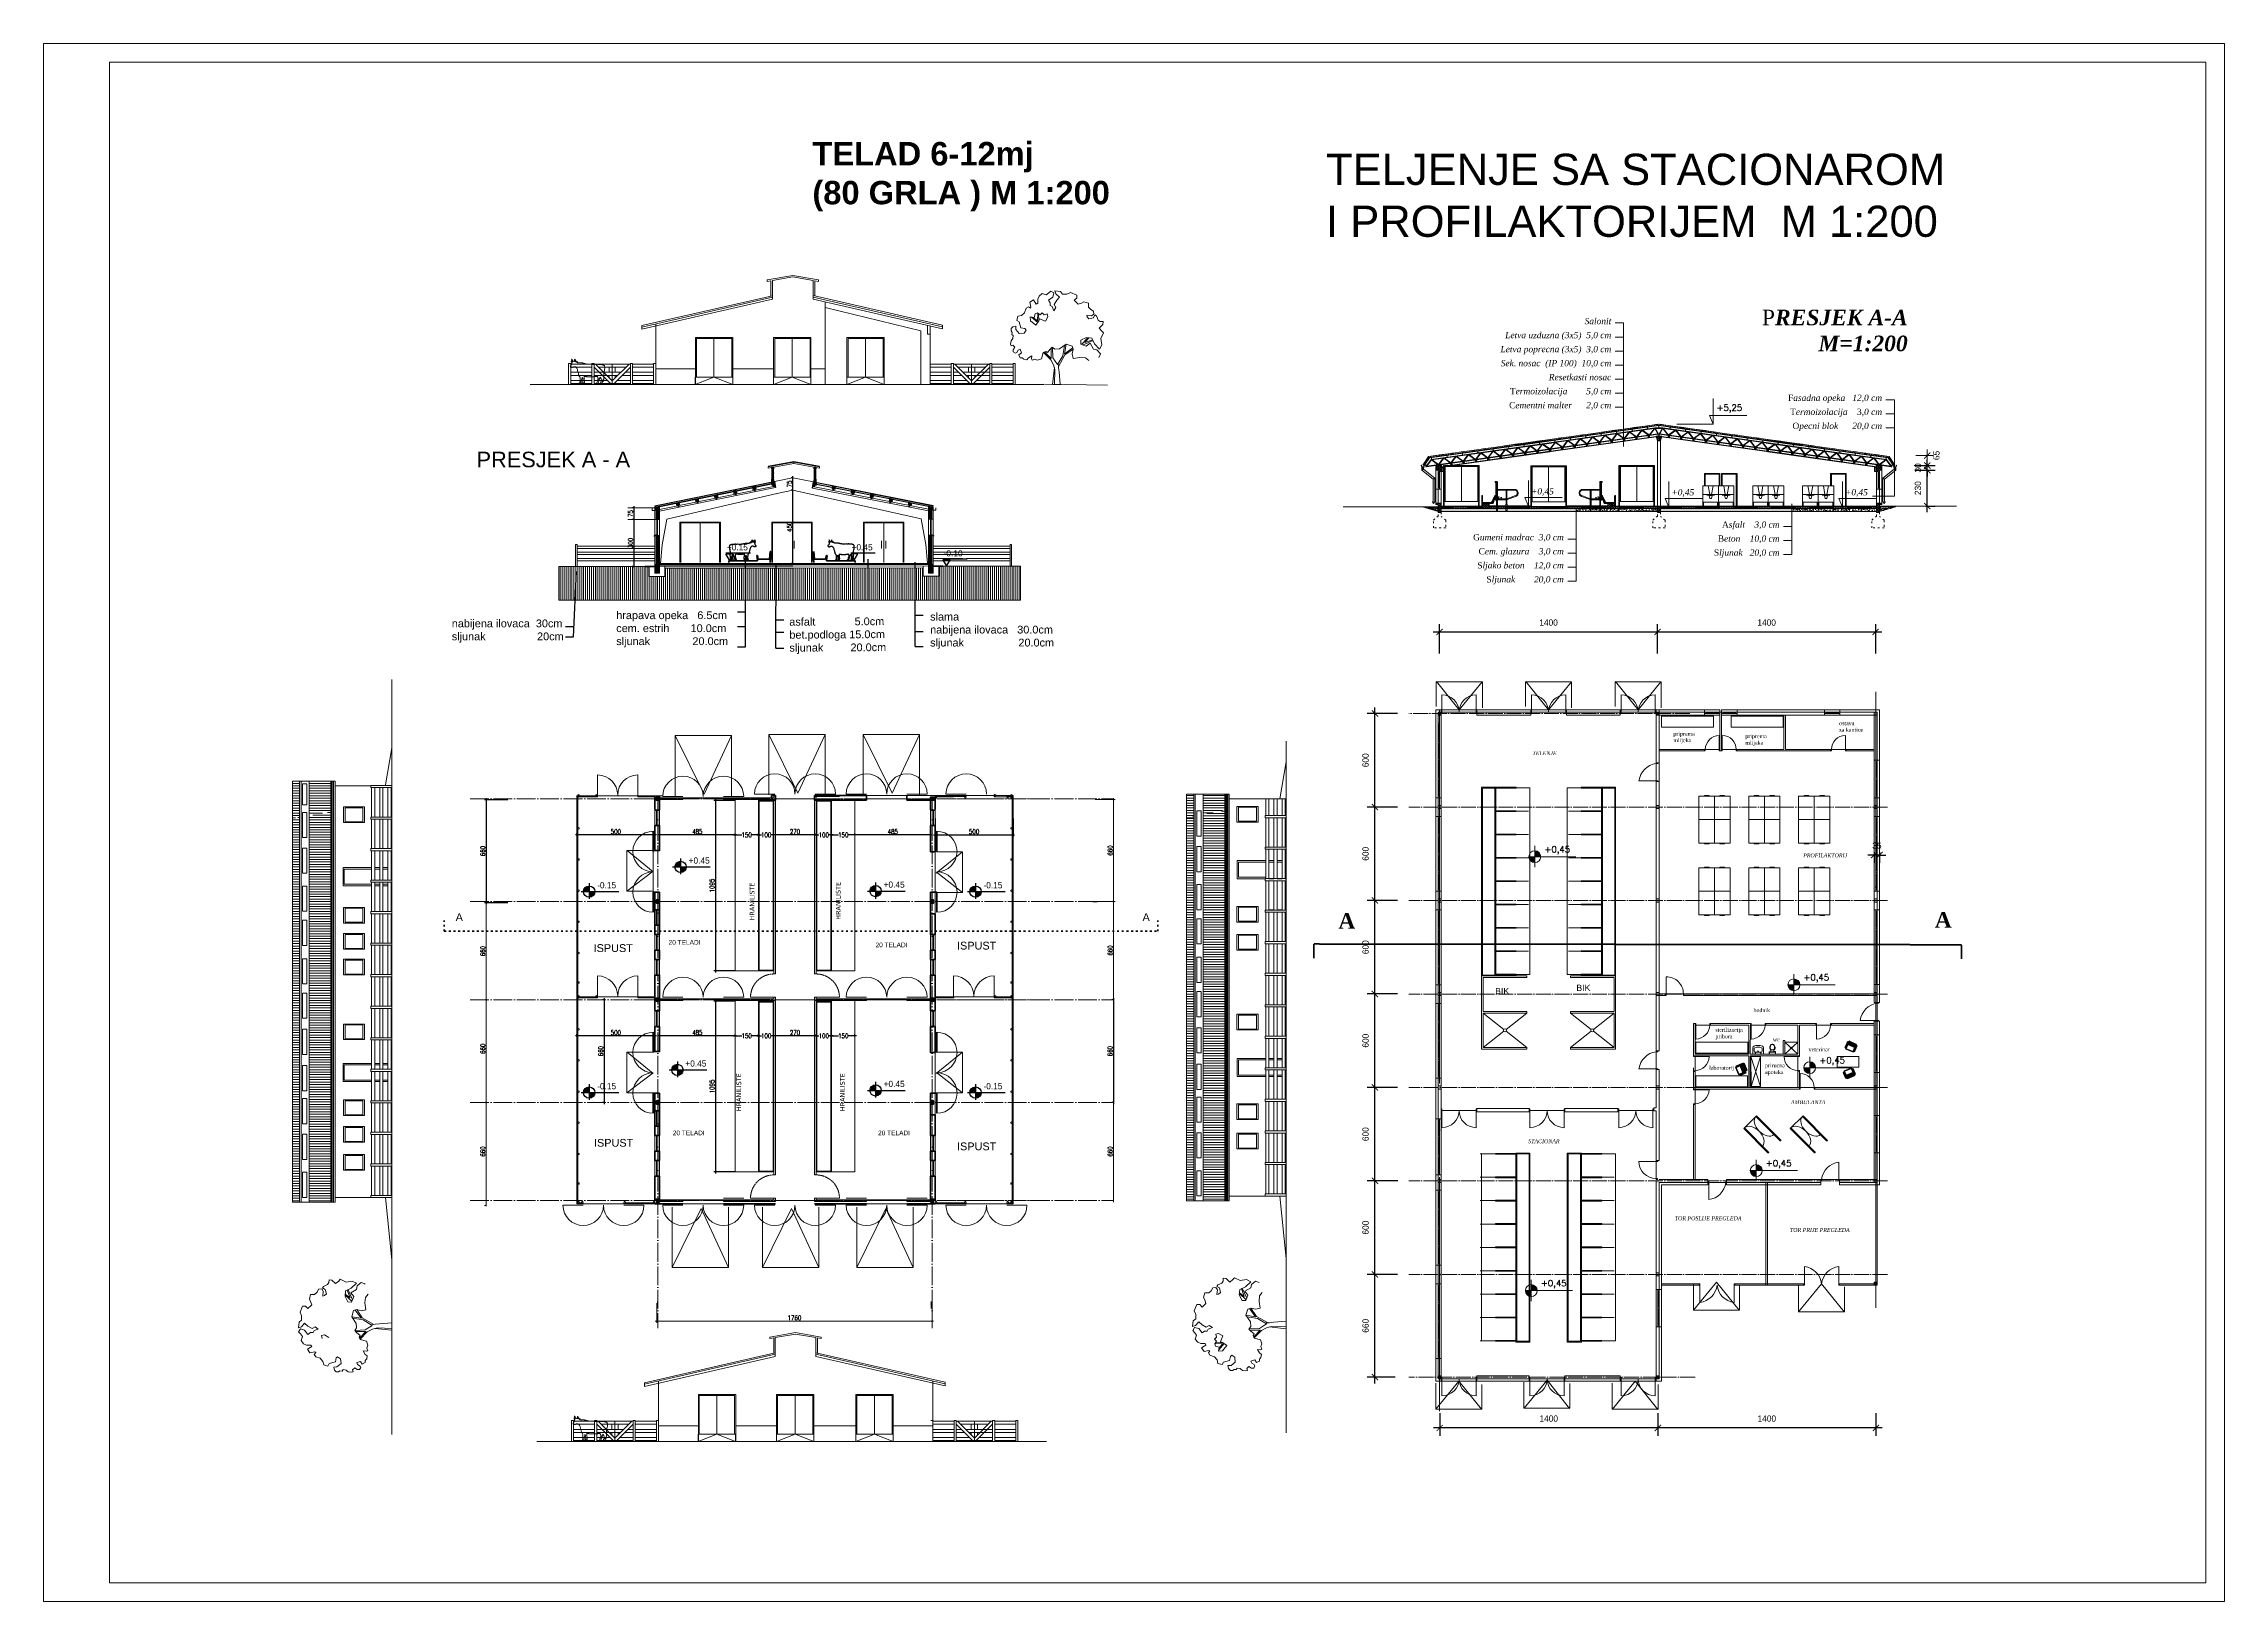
# Model space of a CAD drawing. Header units: millimetres. Extents: x 73 to 57768, y -40361 to 10065.
# Drawn here: x 28073 to 42073, y 65 to 10065 of the extents above; entities that cross this region are included whole.
import ezdxf

# ---------------------------------------------------------------- set-up
doc = ezdxf.new("R2010")
doc.units = ezdxf.units.MM
for name, pattern in [('ACAD_ISO02W100', [15, 12, -3]), ('ACAD_ISO03W100', [30, 12, -18]), ('ACAD_ISO04W100', [30, 24, -3, 0, -3]), ('ACAD_ISO10W100', [18, 12, -3, 0, -3]), ('DASHEDX2', [1.5, 1, -0.5])]:
    doc.linetypes.add(name, pattern=pattern)
for name, color, linetype, lineweight in [('1', 7, 'Continuous', 15), ('hatch', 4, 'Continuous', 0), ('isprek.', 6, 'ACAD_ISO02W100', 18), ('kote', 124, 'Continuous', 5), ('kote i srafura', 9, 'Continuous', 5), ('Layer1', 7, 'Continuous', 5), ('Layer2', 1, 'Continuous', 5), ('Layer3', 3, 'Continuous', 5), ('Layer4', 2, 'Continuous', 5), ('odjeljci', 76, 'ACAD_ISO03W100', 13), ('okvir', 120, 'Continuous', 13), ('Osovine', 252, 'ACAD_ISO04W100', 9), ('presjek A-A B- B', 40, 'Continuous', 40), ('presjek linija', 202, 'DASHEDX2', 40), ('raster', 7, 'ACAD_ISO10W100', 5), ('tanka', 140, 'Continuous', 9), ('zidovi', 195, 'Continuous', 5)]:
    doc.layers.add(name, color=color, linetype=linetype, lineweight=lineweight)
doc.layers.add('pogled', color=7, linetype='Continuous', lineweight=5, true_color=0x8db1c3)
doc.layers.add('presjek', color=7, linetype='Continuous', lineweight=40, true_color=0xe37da2)
doc.layers.add('sjeccica', color=20, linetype='Continuous')
doc.layers.add('TEXT', color=7, linetype='Continuous')
doc.styles.add('1-100', font='simplex.shx', dxfattribs={"width": 0.7, "height": 30})
doc.styles.add('sanid', font='ANTQUAI.TTF', dxfattribs={"height": 60})
doc.styles.add('zlaja', font='verdana.TTF', dxfattribs={"height": 40})
doc.dimstyles.new('1-100', dxfattribs={"dimtxt": 30, "dimasz": 10, "dimexe": 10, "dimexo": 0, "dimgap": 6, "dimtad": 1, "dimdec": 0, "dimtxsty": '1-100', "dimblk": 'ARCHTICK', "dimcen": 10, "dimdle": 10, "dimadec": 8, "dimazin": 0, "dimtfac": 1, "dimtdec": 0, "dimtix": 1, "dimtmove": 2, "dimatfit": 3, "dimfxl": 1, "dimtolj": 1, "dimtzin": 0, "dimarcsym": 0})
doc.dimstyles.new('1na200', dxfattribs={"dimtxt": 40, "dimasz": 40, "dimexe": 50, "dimexo": 50, "dimgap": 40, "dimtad": 1, "dimdec": 0, "dimtxsty": 'Standard', "dimblk": 'ARCHTICK', "dimcen": 40, "dimdle": 40, "dimadec": 0, "dimazin": 0, "dimtfac": 1, "dimtdec": 0, "dimtix": 1, "dimtmove": 2, "dimatfit": 3, "dimfxl": 1, "dimarcsym": 0})
pattern_1 = [(45, (18262.5038, 5031.094), (-2.6516504, 2.6516504), []), (135, (18262.5038, 5031.094), (-2.6516504, -2.6516504), [])]
pattern_2 = [(135, (47519.24, 5032.3283), (2.6516504, 2.6516504), []), (45, (47519.24, 5032.3283), (2.6516504, -2.6516504), [])]
pattern_3 = [(180, (30559.47, -85644.568), (-2e-15, -15.875), [])]
pattern_4 = [(180, (36299.836, -85635.053), (-2e-15, -15.875), [])]
pattern_5 = [(135, (56901.917, 3973.587), (7.071068, 7.071068), []), (45, (56901.917, 3973.587), (7.071068, -7.071068), [])]
pattern_6 = [(135, (56901.917, 3973.587), (5.3033009, 5.3033009), [])]
pattern_7 = [(130, (56901.917, 3973.587), (-25.104106, -2.196325), [2.625, -28.875]), (185, (56901.917, 3973.587), (4.856297, 26.326725), [2.1, -23.1]), (79.5486, (56899.825, 3973.404), (-20.247828, 24.130384), [2.230907, -24.539974]), (133.8158, (56901.917, 3980.587), (-37.353437, -5.793166), [3.9375, -43.3125]), (83.3644, (56898.804, 3980.104), (-32.713195, 34.094125), [3.34636, -36.809955]), (188.8158, (56901.917, 3980.587), (-32.71317, 34.09415), [3.15, -34.65]), (159, (56898.417, 3978.837), (-20.891747, -14.091661), [2.625, -28.875]), (214, (56898.417, 3978.837), (-8.516037, 25.38025), [2.1, -23.1]), (108.5486, (56896.676, 3977.663), (-29.407792, 11.288567), [2.230907, -24.539974]), (142.5, (56901.917, 3973.587), (-0.425595, 11.651285), [0, -22.82, 0, -23.45, 0, -23.1875]), (172.5, (56901.917, 3973.587), (-9.207434, 13.80441), [0, -13.37, 0, -22.295, 0, -8.8375]), (212.5, (56909.722, 3973.587), (-18.6837853, -0.7894205), [0, -8.75, 0, -27.3, 0, -36.225]), (222.5, (56913.222, 3973.587), (-20.411516, 3.503674), [0, -11.375, 0, -18.13, 0, -25.725])]

msp = doc.modelspace()

# ---------------------------------------------------------------- texts
at = {"layer": 'kote i srafura', "char_height": 30, "attachment_point": 5, "rotation": 90, "style": '1-100'}
for insert in [(34920.49, 4884.589), (30893.251, 4238.868), (34920.49, 4242.891), (30893.251, 3612.379), (30893.251, 2952.379), (34920.49, 2952.379)]:
    msp.add_mtext('\\A1;6{\\Fsimplex|c238;60}', dxfattribs=dict(at, insert=insert))
at = {"layer": 'kote i srafura', "insert": (32893.477, 1884.849), "char_height": 30, "attachment_point": 5, "style": '1-100'}
msp.add_mtext('\\A1;176{\\Fsimplex|c238;0}', dxfattribs=at)
at = {"layer": 'pogled', "char_height": 40, "style": 'zlaja'}
for s, insert, width, attachment_point in [('{\\fBook Antiqua|b0|i1|c0|p18;Salonit }', (38137.455, 8303.582), 1060.6783, 3), ('{\\fBook Antiqua|b0|i1|c0|p18;Letva poprecna (3x5)  3,0 cm}', (38137.455, 8123.582), 1060.6783, 3), ('{\\fBook Antiqua|b0|i1|c0|p18;Letva uzduzna (3x5)  5,0 cm}', (38137.455, 8213.582), 1060.6783, 3), ('{\\fBook Antiqua|b0|i1|c0|p18;Sek. nosac  (IP 100)  10,0 cm}', (38137.455, 8033.582), 1060.6783, 3), ('{\\fBook Antiqua|b0|i0|c238|p18;T\\fBook Antiqua|b0|i1|c238|p18;ermoizolacija        5,0 cm}', (38137.455, 7853.582), 1333.707, 3), ('{\\fBook Antiqua|b0|i1|c0|p18;Resetkasti nosac}', (38137.455, 7943.582), 1060.6783, 3), ('{\\fBook Antiqua|b0|i0|c238|p18;C\\fBook Antiqua|b0|i1|c238|p18;ementni malter     \\fBook Antiqua|b0|i0|c238|p18; \\fBook Antiqua|b0|i1|c238|p18;2,0 cm}', (38137.455, 7763.582), 1060.6783, 3), ('{\\Fsimplex.shx;+5,25}', (38977.857, 7747.251), 423.17094, 3), ('{\\fBook Antiqua|b0|i0|c238|p18;F\\fBook Antiqua|b0|i1|c238|p18;asadna opeka\\fBook Antiqua|b0|i1|c0|p18;   \\fBook Antiqua|b0|i1|c238|p18;12\\fBook Antiqua|b0|i1|c0|p18;,0 cm}', (39876.024, 7811.165), 1060.6783, 3), ('{\\fBook Antiqua|b0|i0|c238|p18;T\\fBook Antiqua|b0|i1|c238|p18;ermoizolacija\\fBook Antiqua|b0|i1|c0|p18;    \\fBook Antiqua|b0|i0|c238|p18;3\\fBook Antiqua|b0|i1|c0|p18;,0 cm}', (39876.024, 7721.165), 1060.6783, 3), ('{\\fBook Antiqua|b0|i0|c238|p18;O\\fBook Antiqua|b0|i1|c238|p18;pecni blok      \\fBook Antiqua|b0|i1|c0|p18;20,0 cm}', (39876.024, 7631.165), 1060.6783, 3), ('{\\fBook Antiqua|b0|i1|c238|p18;+\\fBook Antiqua|b0|i1|c0|p18;0,\\fBook Antiqua|b0|i1|c238|p18;45}', (37622.091, 7210.757), 219.8751, 1), ('{\\fBook Antiqua|b0|i1|c238|p18;+\\fBook Antiqua|b0|i1|c0|p18;0,\\fBook Antiqua|b0|i1|c238|p18;45}', (38523.394, 7204.549), 219.8751, 1), ('{\\fBook Antiqua|b0|i1|c238|p18;+\\fBook Antiqua|b0|i1|c0|p18;0,\\fBook Antiqua|b0|i1|c238|p18;45}', (39637.886, 7204.549), 219.8751, 1), ('{\\fBook Antiqua|b0|i0|c0|p18;A\\fBook Antiqua|b0|i1|c0|p18;sfalt    3,0 cm}', (39217.478, 6997.486), 1060.6783, 3), ('{\\fBook Antiqua|b0|i0|c238|p18;G\\fBook Antiqua|b0|i1|c238|p18;umeni madrac\\fBook Antiqua|b0|i1|c0|p18;  3,0 cm}', (37832.659, 6915.809), 1060.6783, 3), ('{\\fBook Antiqua|b0|i0|c0|p18;B\\fBook Antiqua|b0|i1|c0|p18;eton    1\\fBook Antiqua|b0|i1|c238|p18;0\\fBook Antiqua|b0|i1|c0|p18;,0 cm}', (39217.478, 6907.486), 1060.6783, 3), ('{\\fBook Antiqua|b0|i0|c238|p18;S\\fBook Antiqua|b0|i1|c238|p18;ljako beton\\fBook Antiqua|b0|i1|c0|p18;   \\fBook Antiqua|b0|i1|c238|p18; \\fBook Antiqua|b0|i1|c0|p18;1\\fBook Antiqua|b0|i1|c238|p18;2,0\\fBook Antiqua|b0|i1|c0|p18; cm}', (37832.659, 6735.809), 1060.6783, 3), ('{\\fBook Antiqua|b0|i0|c238|p18;C\\fBook Antiqua|b0|i1|c238|p18;em. glazura\\fBook Antiqua|b0|i1|c0|p18;    \\fBook Antiqua|b0|i1|c238|p18;3\\fBook Antiqua|b0|i1|c0|p18;,0 cm}', (37832.659, 6825.809), 1060.6783, 3), ('{\\fBook Antiqua|b0|i0|c0|p18;S\\fBook Antiqua|b0|i1|c0|p18;ljunak   20,0 cm}', (39217.478, 6817.486), 1060.6783, 3), ('{\\fBook Antiqua|b0|i0|c0|p18;S\\fBook Antiqua|b0|i1|c0|p18;ljunak    \\fBook Antiqua|b0|i1|c238|p18;  \\fBook Antiqua|b0|i1|c0|p18;  20,0 cm}', (37832.659, 6645.809), 1060.6783, 3), ('{\\Fsimplex|c0;+0,\\Fsimplex|c238;45}', (37708.604, 4912.366), 201.867, 1), ('{\\Fsimplex|c0;+0,\\Fsimplex|c238;45}', (39371.45, 4090.103), 201.867, 1), ('{\\Fsimplex|c0;+0,\\Fsimplex|c238;45}', (39473.268, 3558.199), 201.867, 1), ('{\\Fsimplex|c0;+0,\\Fsimplex|c238;45}', (39129.763, 2897.493), 201.867, 1), ('{\\Fsimplex|c0;+0,\\Fsimplex|c238;45}', (37685.745, 2127.416), 201.867, 1)]:
    msp.add_mtext(s, dxfattribs=dict(at, insert=insert, width=width, attachment_point=attachment_point))
at = {"layer": 'pogled', "insert": (40224.999, 7420.946), "char_height": 40, "attachment_point": 5, "rotation": 90, "style": 'sanid'}
msp.add_mtext('{\\fBook Antiqua|b0|i0|c0|p18;6}5', dxfattribs=at)
at = {"layer": 'pogled'}
for s, insert, char_height, width, attachment_point in [('{\\fBook Antiqua|b0|i0|c0|p18;priprema \\Pmlijeka}', (38536.042, 5647.178), 25, 475.63573, 1), ('{\\fBook Antiqua|b0|i0|c0|p18;priprema \\Pmlijeka}', (38998.158, 5631.188), 25, 475.63573, 1), ('{\\fBook Antiqua|b0|i0|c0|p18;ostava \\Pza kantice}', (39600.13, 5714.356), 25, 475.63573, 1), ('{\\fBook Antiqua|b0|i1|c0|p18;TELENJE}', (37631.542, 5522.313), 25, 475.63573, 1), ('{\\fBook Antiqua|b0|i1|c0|p18;PROFILAKTORIJ}', (39369.559, 4865.859), 25, 475.63573, 1), ('{\\fArial|b0|i0|c0|p34;BIK}', (37482.073, 4002.768), 40, 869.6136, 3), ('{\\fArial|b0|i0|c0|p34;BIK}', (38003.523, 4023.514), 40, 869.6136, 3), ('{\\fBook Antiqua|b0|i0|c0|p18;hodnik}', (39050.142, 3872.404), 25, 475.63573, 1), ('{\\fBook Antiqua|b0|i0|c0|p18;sterilizacija\\Ppribora}', (38805.892, 3745.814), 25, 475.63573, 1), ('{\\fBook Antiqua|b0|i0|c0|p18;wc}', (39175.241, 3683.718), 25, 475.63573, 1), ('{\\fBook Antiqua|b0|i0|c0|p18;laboratorij}', (38765.688, 3502.011), 25, 475.63573, 1), ('{\\fBook Antiqua|b0|i0|c0|p18;prirucna\\Papoteka}', (39124.684, 3517.126), 25, 475.63573, 1), ('{\\fBook Antiqua|b0|i0|c0|p18;veterinar}', (39404.579, 3620.012), 25, 475.63573, 1), ('{\\fBook Antiqua|b0|i1|c0|p18;AMBULANTA}', (39290.848, 3281.82), 25, 475.63573, 1), ('{\\fBook Antiqua|b0|i1|c238|p18;STACIONAR}', (37603.841, 3031.091), 25, 475.63573, 1), ('{\\fBook Antiqua|b0|i1|c0|p18;TOR POSLIJE PREGLEDA}', (38544.921, 2536.485), 25, 475.63573, 1), ('{\\fBook Antiqua|b0|i1|c0|p18;TOR PRIJE PREGLEDA}', (39284.382, 2461.496), 25, 475.63573, 1)]:
    msp.add_mtext(s, dxfattribs=dict(at, insert=insert, char_height=char_height, width=width, attachment_point=attachment_point))
at = {"layer": 'pogled', "char_height": 30, "width": 206.58542, "attachment_point": 7, "rotation": 90}
for insert in [(32636.857, 4436.495), (33189.946, 4440.18), (32552.052, 3211.493), (33217.456, 3211.493)]:
    msp.add_mtext('{\\fVerdana|b0|i0|c238|p34;HRANILISTE}', dxfattribs=dict(at, insert=insert))
at = {"layer": 'pogled', "linetype": 'ACAD_ISO02W100', "char_height": 50, "width": 62.13875, "attachment_point": 1}
for insert in [(30718.59, 4481.816), (35128.13, 4481.816)]:
    msp.add_mtext('{\\fArial|b0|i0|c238|p34;A}', dxfattribs=dict(at, insert=insert))
at = {"layer": 'presjek linija', "char_height": 100, "width": 678.7443, "attachment_point": 3}
for insert in [(36494.196, 4482.974), (40323.123, 4489.056)]:
    msp.add_mtext('{\\fTimes New Roman|b1|i0|c0|p18;A}', dxfattribs=dict(at, insert=insert))
at = {"layer": 'sjeccica', "width": 333.0712, "attachment_point": 1}
for s, insert, char_height in [('{\\fArial|b0|i0|c0|p34;ISPUST}', (31604.189, 4283.541), 50), ('{\\fArial|b0|i0|c238|p34;20 TELADI}', (32085.598, 4310.201), 30), ('{\\fArial|b0|i0|c238|p34;20 TELADI}', (33414.233, 4293.886), 30), ('{\\fArial|b0|i0|c0|p34;ISPUST}', (33937.18, 4299.254), 50), ('{\\fArial|b0|i0|c238|p34;20 TELADI}', (32112.534, 3086.791), 30), ('{\\fArial|b0|i0|c238|p34;20 TELADI}', (33430.369, 3086.791), 30), ('{\\fArial|b0|i0|c0|p34;ISPUST}', (31606.65, 3033.391), 50), ('{\\fArial|b0|i0|c0|p34;ISPUST}', (33937.176, 3010.657), 50)]:
    msp.add_mtext(s, dxfattribs=dict(at, insert=insert, char_height=char_height))
at = {"layer": 'TEXT'}
for s, insert, char_height, width, attachment_point in [('{\\fSwis721 Ex BT|b1|i0|c0|p34;TELAD 6-12mj \\P(80 GRLA ) M 1:200}', (33009.028, 9433.235), 150, 11982.7169, 1), ('{\\fBook Antiqua|b0|i0|c0|p18;P\\fBook Antiqua|b1|i1|c0|p18;RESJEK A-A\\PM=1:\\fBook Antiqua|b1|i1|c238|p18;2\\fBook Antiqua|b1|i1|c0|p18;00 }', (40040.134, 8356.771), 100, 1742.132, 3), ('{\\fArial|b0|i0|c0|p34;PRESJEK A - A}', (30852.742, 7444.962), 100, 1742.132, 1), ('+0.15', (32459.267, 6851.303, -108.856), 40, 150.628, 1), ('+0.45', (33260.256, 6851.303, -108.856), 40, 150.628, 1), ('-0.10', (33851.329, 6812.747), 40, 150.628, 1), ('{\\fArial|b0|i0|c0|p34;nabijena ilovaca  30cm\\Psljunak                 20cm}', (30693.788, 6367.944), 50, 1327.666, 1), ('{\\fArial|b0|i0|c0|p34;hrapava opeka   6.5cm\\Pcem. estrih       10.0cm\\Psljunak              20.0cm}', (31749.633, 6420.329), 50, 1327.666, 1), ('{\\fArial|b0|i0|c238|p34;slama                    \\Pnabijena ilovaca   30.0cm\\Psljunak                  20.0cm}', (33764.661, 6411.317), 50, 1327.666, 1), ('+0.45', (32214.164, 4840.633), 40, 259.799, 1), ('-0.15', (31627.007, 4682.199), 40, 259.799, 1), ('+0.45', (33465.749, 4685.905), 40, 259.799, 1), ('-0.15', (34107.021, 4682.199), 40, 259.799, 1), ('+0.45', (32193.138, 3537.697), 40, 259.799, 1), ('-0.15', (31627.007, 3392.199), 40, 259.799, 1), ('+0.45', (33465.749, 3406.352), 40, 259.799, 1), ('-0.15', (34107.021, 3392.199), 40, 259.799, 1)]:
    msp.add_mtext(s, dxfattribs=dict(at, insert=insert, char_height=char_height, width=width, attachment_point=attachment_point))
at = {"layer": 'TEXT', "insert": (36306.509, 9357.741), "char_height": 200, "attachment_point": 1}
msp.add_mtext('{\\fArial|b0|i0|c0|p34;TELJENJE SA STACIONAROM\\PI PROFILAKTORIJEM  M 1:200}', dxfattribs=at)
at = {"layer": 'TEXT', "insert": (32860.286, 6378.169), "char_height": 50, "width": 1327.666, "attachment_point": 1, "rotation": 0.3313249}
msp.add_mtext('{\\fArial|b0|i0|c0|p34;asfalt             5.0cm\\Pbet.podloga 15.0cm\\Psljunak         20.0cm}', dxfattribs=at)

# ---------------------------------------------------------------- blocks, each defined once
blk = doc.blocks.new('_ArchTick')
at = {"layer": 'kote', "color": 0, "const_width": 0.15}
blk.add_lwpolyline([(-0.5, -0.5), (0.5, 0.5)], dxfattribs=at)
blk = doc.blocks.new('*D197')
at = {"layer": 'Defpoints', "color": 0}
for p in [(33797, 5091), (34297, 5091), (34297, 4985)]:
    blk.add_point(p, dxfattribs=at)
at = {"layer": 'kote i srafura', "color": 0, "lineweight": -2}
for p, q in [((33797, 5091), (33797, 4975)), ((34297, 5091), (34297, 4975)), ((33787, 4985), (34307, 4985))]:
    blk.add_line(p, q, dxfattribs=at)
at = {"layer": 'kote i srafura', "color": 0, "lineweight": -2, "xscale": 10, "yscale": 10, "zscale": 10, "rotation": 180}
blk.add_blockref('_ArchTick', (33797, 4985), dxfattribs=at)
at = {"layer": 'kote i srafura', "color": 0, "lineweight": -2, "xscale": 10, "yscale": 10, "zscale": 10}
blk.add_blockref('_ArchTick', (34297, 4985), dxfattribs=at)
at = {"layer": 'kote i srafura', "color": 0, "insert": (34047, 5006), "char_height": 30, "attachment_point": 5, "style": '1-100'}
blk.add_mtext('\\A1;500', dxfattribs=at)
blk = doc.blocks.new('*D198')
at = {"layer": 'Defpoints', "color": 0}
for p in [(33032, 4985), (33032, 4985), (33132, 4985)]:
    blk.add_point(p, dxfattribs=at)
at = {"layer": 'kote i srafura', "color": 0, "lineweight": -2}
for p, q in [((33022, 4985), (33051, 4985)), ((33032, 4985), (33032, 4995)), ((33142, 4985), (33113, 4985)), ((33132, 4985), (33132, 4995))]:
    blk.add_line(p, q, dxfattribs=at)
at = {"layer": 'kote i srafura', "color": 0, "lineweight": -2, "xscale": 10, "yscale": 10, "zscale": 10, "rotation": 180}
blk.add_blockref('_ArchTick', (33032, 4985), dxfattribs=at)
at = {"layer": 'kote i srafura', "color": 0, "lineweight": -2, "xscale": 10, "yscale": 10, "zscale": 10}
blk.add_blockref('_ArchTick', (33132, 4985), dxfattribs=at)
at = {"layer": 'kote i srafura', "color": 0, "insert": (33082, 4985), "char_height": 30, "attachment_point": 5, "style": '1-100'}
blk.add_mtext('\\A1;100', dxfattribs=at)
blk = doc.blocks.new('*D199')
at = {"layer": 'Defpoints', "color": 0}
for p in [(33132, 4985), (33132, 4985), (33282, 4985)]:
    blk.add_point(p, dxfattribs=at)
at = {"layer": 'kote i srafura', "color": 0, "lineweight": -2}
for p, q in [((33122, 4985), (33176, 4985)), ((33132, 4985), (33132, 4995)), ((33292, 4985), (33238, 4985)), ((33282, 4985), (33282, 4995))]:
    blk.add_line(p, q, dxfattribs=at)
at = {"layer": 'kote i srafura', "color": 0, "lineweight": -2, "xscale": 10, "yscale": 10, "zscale": 10, "rotation": 180}
blk.add_blockref('_ArchTick', (33132, 4985), dxfattribs=at)
at = {"layer": 'kote i srafura', "color": 0, "lineweight": -2, "xscale": 10, "yscale": 10, "zscale": 10}
blk.add_blockref('_ArchTick', (33282, 4985), dxfattribs=at)
at = {"layer": 'kote i srafura', "color": 0, "insert": (33207, 4985), "char_height": 30, "attachment_point": 5, "style": '1-100'}
blk.add_mtext('\\A1;150', dxfattribs=at)
blk = doc.blocks.new('*D200')
at = {"layer": 'Defpoints', "color": 0}
for p in [(32512, 4985), (32512, 4985), (32662, 4985)]:
    blk.add_point(p, dxfattribs=at)
at = {"layer": 'kote i srafura', "color": 0, "lineweight": -2}
for p, q in [((32502, 4985), (32556, 4985)), ((32512, 4985), (32512, 4995)), ((32672, 4985), (32618, 4985)), ((32662, 4985), (32662, 4995))]:
    blk.add_line(p, q, dxfattribs=at)
at = {"layer": 'kote i srafura', "color": 0, "lineweight": -2, "xscale": 10, "yscale": 10, "zscale": 10, "rotation": 180}
blk.add_blockref('_ArchTick', (32512, 4985), dxfattribs=at)
at = {"layer": 'kote i srafura', "color": 0, "lineweight": -2, "xscale": 10, "yscale": 10, "zscale": 10}
blk.add_blockref('_ArchTick', (32662, 4985), dxfattribs=at)
at = {"layer": 'kote i srafura', "color": 0, "insert": (32587, 4985), "char_height": 30, "attachment_point": 5, "style": '1-100'}
blk.add_mtext('\\A1;150', dxfattribs=at)
blk = doc.blocks.new('*D201')
at = {"layer": 'Defpoints', "color": 0}
for p in [(32662, 4985), (32662, 4985), (32762, 4985)]:
    blk.add_point(p, dxfattribs=at)
at = {"layer": 'kote i srafura', "color": 0, "lineweight": -2}
for p, q in [((32652, 4985), (32681, 4985)), ((32662, 4985), (32662, 4995)), ((32772, 4985), (32743, 4985)), ((32762, 4985), (32762, 4995))]:
    blk.add_line(p, q, dxfattribs=at)
at = {"layer": 'kote i srafura', "color": 0, "lineweight": -2, "xscale": 10, "yscale": 10, "zscale": 10, "rotation": 180}
blk.add_blockref('_ArchTick', (32662, 4985), dxfattribs=at)
at = {"layer": 'kote i srafura', "color": 0, "lineweight": -2, "xscale": 10, "yscale": 10, "zscale": 10}
blk.add_blockref('_ArchTick', (32762, 4985), dxfattribs=at)
at = {"layer": 'kote i srafura', "color": 0, "insert": (32712, 4985), "char_height": 30, "attachment_point": 5, "style": '1-100'}
blk.add_mtext('\\A1;100', dxfattribs=at)
blk = doc.blocks.new('*D202')
at = {"layer": 'Defpoints', "color": 0}
for p in [(32762, 4985), (32762, 4985), (33032, 4985)]:
    blk.add_point(p, dxfattribs=at)
at = {"layer": 'kote i srafura', "color": 0, "lineweight": -2}
for p, q in [((33042, 4985), (32752, 4985)), ((32762, 4985), (32762, 4995)), ((33032, 4985), (33032, 4995))]:
    blk.add_line(p, q, dxfattribs=at)
at = {"layer": 'kote i srafura', "color": 0, "lineweight": -2, "xscale": 10, "yscale": 10, "zscale": 10, "rotation": 180}
blk.add_blockref('_ArchTick', (32762, 4985), dxfattribs=at)
at = {"layer": 'kote i srafura', "color": 0, "lineweight": -2, "xscale": 10, "yscale": 10, "zscale": 10}
blk.add_blockref('_ArchTick', (33032, 4985), dxfattribs=at)
at = {"layer": 'kote i srafura', "color": 0, "insert": (32897, 5006), "char_height": 30, "attachment_point": 5, "style": '1-100'}
blk.add_mtext('\\A1;270', dxfattribs=at)
blk = doc.blocks.new('*D203')
at = {"layer": 'Defpoints', "color": 0}
for p in [(31497, 4985), (31497, 4985), (31997, 4985)]:
    blk.add_point(p, dxfattribs=at)
at = {"layer": 'kote i srafura', "color": 0, "lineweight": -2}
for p, q in [((32007, 4985), (31487, 4985)), ((31497, 4985), (31497, 4995)), ((31997, 4985), (31997, 4995))]:
    blk.add_line(p, q, dxfattribs=at)
at = {"layer": 'kote i srafura', "color": 0, "lineweight": -2, "xscale": 10, "yscale": 10, "zscale": 10, "rotation": 180}
blk.add_blockref('_ArchTick', (31497, 4985), dxfattribs=at)
at = {"layer": 'kote i srafura', "color": 0, "lineweight": -2, "xscale": 10, "yscale": 10, "zscale": 10}
blk.add_blockref('_ArchTick', (31997, 4985), dxfattribs=at)
at = {"layer": 'kote i srafura', "color": 0, "insert": (31747, 5006), "char_height": 30, "attachment_point": 5, "style": '1-100'}
blk.add_mtext('\\A1;500', dxfattribs=at)
blk = doc.blocks.new('*D204')
at = {"layer": 'Defpoints', "color": 0}
for p in [(32027, 4985), (32027, 4985), (32512, 4985)]:
    blk.add_point(p, dxfattribs=at)
at = {"layer": 'kote i srafura', "color": 0, "lineweight": -2}
for p, q in [((32522, 4985), (32017, 4985)), ((32027, 4985), (32027, 4995)), ((32512, 4985), (32512, 4995))]:
    blk.add_line(p, q, dxfattribs=at)
at = {"layer": 'kote i srafura', "color": 0, "lineweight": -2, "xscale": 10, "yscale": 10, "zscale": 10, "rotation": 180}
blk.add_blockref('_ArchTick', (32027, 4985), dxfattribs=at)
at = {"layer": 'kote i srafura', "color": 0, "lineweight": -2, "xscale": 10, "yscale": 10, "zscale": 10}
blk.add_blockref('_ArchTick', (32512, 4985), dxfattribs=at)
at = {"layer": 'kote i srafura', "color": 0, "insert": (32270, 5006), "char_height": 30, "attachment_point": 5, "style": '1-100'}
blk.add_mtext('\\A1;485', dxfattribs=at)
blk = doc.blocks.new('*D205')
at = {"layer": 'Defpoints', "color": 0}
for p in [(32512, 5207), (32386, 4112), (32512, 4112)]:
    blk.add_point(p, dxfattribs=at)
at = {"layer": 'kote i srafura', "color": 0, "lineweight": -2}
for p, q in [((32512, 5207), (32376, 5207)), ((32386, 5217), (32386, 4102)), ((32512, 4112), (32376, 4112))]:
    blk.add_line(p, q, dxfattribs=at)
at = {"layer": 'kote i srafura', "color": 0, "lineweight": -2, "xscale": 10, "yscale": 10, "zscale": 10}
for p, rotation in [((32386, 5207), 90), ((32386, 4112), 270)]:
    blk.add_blockref('_ArchTick', p, dxfattribs=dict(at, rotation=rotation))
at = {"layer": 'kote i srafura', "color": 0, "insert": (32365, 4660), "char_height": 30, "attachment_point": 5, "rotation": 90, "style": '1-100'}
blk.add_mtext('\\A1;1095', dxfattribs=at)
blk = doc.blocks.new('*D206')
at = {"layer": 'Defpoints', "color": 0}
for p in [(33282, 4985), (33282, 4985), (33767, 4985)]:
    blk.add_point(p, dxfattribs=at)
at = {"layer": 'kote i srafura', "color": 0, "lineweight": -2}
for p, q in [((33777, 4985), (33272, 4985)), ((33282, 4985), (33282, 4995)), ((33767, 4985), (33767, 4995))]:
    blk.add_line(p, q, dxfattribs=at)
at = {"layer": 'kote i srafura', "color": 0, "lineweight": -2, "xscale": 10, "yscale": 10, "zscale": 10, "rotation": 180}
blk.add_blockref('_ArchTick', (33282, 4985), dxfattribs=at)
at = {"layer": 'kote i srafura', "color": 0, "lineweight": -2, "xscale": 10, "yscale": 10, "zscale": 10}
blk.add_blockref('_ArchTick', (33767, 4985), dxfattribs=at)
at = {"layer": 'kote i srafura', "color": 0, "insert": (33525, 5006), "char_height": 30, "attachment_point": 5, "style": '1-100'}
blk.add_mtext('\\A1;485', dxfattribs=at)
blk = doc.blocks.new('*D207')
at = {"layer": 'Defpoints', "color": 0}
for p in [(33032, 3695), (33032, 3695), (33132, 3695)]:
    blk.add_point(p, dxfattribs=at)
at = {"layer": 'kote i srafura', "color": 0, "lineweight": -2}
for p, q in [((33022, 3695), (33051, 3695)), ((33032, 3695), (33032, 3705)), ((33142, 3695), (33113, 3695)), ((33132, 3695), (33132, 3705))]:
    blk.add_line(p, q, dxfattribs=at)
at = {"layer": 'kote i srafura', "color": 0, "lineweight": -2, "xscale": 10, "yscale": 10, "zscale": 10, "rotation": 180}
blk.add_blockref('_ArchTick', (33032, 3695), dxfattribs=at)
at = {"layer": 'kote i srafura', "color": 0, "lineweight": -2, "xscale": 10, "yscale": 10, "zscale": 10}
blk.add_blockref('_ArchTick', (33132, 3695), dxfattribs=at)
at = {"layer": 'kote i srafura', "color": 0, "insert": (33082, 3695), "char_height": 30, "attachment_point": 5, "style": '1-100'}
blk.add_mtext('\\A1;100', dxfattribs=at)
blk = doc.blocks.new('*D208')
at = {"layer": 'Defpoints', "color": 0}
for p in [(33132, 3695), (33132, 3695), (33282, 3695)]:
    blk.add_point(p, dxfattribs=at)
at = {"layer": 'kote i srafura', "color": 0, "lineweight": -2}
for p, q in [((33122, 3695), (33176, 3695)), ((33132, 3695), (33132, 3705)), ((33292, 3695), (33238, 3695)), ((33282, 3695), (33282, 3705))]:
    blk.add_line(p, q, dxfattribs=at)
at = {"layer": 'kote i srafura', "color": 0, "lineweight": -2, "xscale": 10, "yscale": 10, "zscale": 10, "rotation": 180}
blk.add_blockref('_ArchTick', (33132, 3695), dxfattribs=at)
at = {"layer": 'kote i srafura', "color": 0, "lineweight": -2, "xscale": 10, "yscale": 10, "zscale": 10}
blk.add_blockref('_ArchTick', (33282, 3695), dxfattribs=at)
at = {"layer": 'kote i srafura', "color": 0, "insert": (33207, 3695), "char_height": 30, "attachment_point": 5, "style": '1-100'}
blk.add_mtext('\\A1;150', dxfattribs=at)
blk = doc.blocks.new('*D209')
at = {"layer": 'Defpoints', "color": 0}
for p in [(32512, 3695), (32512, 3695), (32662, 3695)]:
    blk.add_point(p, dxfattribs=at)
at = {"layer": 'kote i srafura', "color": 0, "lineweight": -2}
for p, q in [((32502, 3695), (32556, 3695)), ((32512, 3695), (32512, 3705)), ((32672, 3695), (32618, 3695)), ((32662, 3695), (32662, 3705))]:
    blk.add_line(p, q, dxfattribs=at)
at = {"layer": 'kote i srafura', "color": 0, "lineweight": -2, "xscale": 10, "yscale": 10, "zscale": 10, "rotation": 180}
blk.add_blockref('_ArchTick', (32512, 3695), dxfattribs=at)
at = {"layer": 'kote i srafura', "color": 0, "lineweight": -2, "xscale": 10, "yscale": 10, "zscale": 10}
blk.add_blockref('_ArchTick', (32662, 3695), dxfattribs=at)
at = {"layer": 'kote i srafura', "color": 0, "insert": (32587, 3695), "char_height": 30, "attachment_point": 5, "style": '1-100'}
blk.add_mtext('\\A1;150', dxfattribs=at)
blk = doc.blocks.new('*D210')
at = {"layer": 'Defpoints', "color": 0}
for p in [(32662, 3695), (32662, 3695), (32762, 3695)]:
    blk.add_point(p, dxfattribs=at)
at = {"layer": 'kote i srafura', "color": 0, "lineweight": -2}
for p, q in [((32652, 3695), (32681, 3695)), ((32662, 3695), (32662, 3705)), ((32772, 3695), (32743, 3695)), ((32762, 3695), (32762, 3705))]:
    blk.add_line(p, q, dxfattribs=at)
at = {"layer": 'kote i srafura', "color": 0, "lineweight": -2, "xscale": 10, "yscale": 10, "zscale": 10, "rotation": 180}
blk.add_blockref('_ArchTick', (32662, 3695), dxfattribs=at)
at = {"layer": 'kote i srafura', "color": 0, "lineweight": -2, "xscale": 10, "yscale": 10, "zscale": 10}
blk.add_blockref('_ArchTick', (32762, 3695), dxfattribs=at)
at = {"layer": 'kote i srafura', "color": 0, "insert": (32712, 3695), "char_height": 30, "attachment_point": 5, "style": '1-100'}
blk.add_mtext('\\A1;100', dxfattribs=at)
blk = doc.blocks.new('*D211')
at = {"layer": 'Defpoints', "color": 0}
for p in [(32762, 3695), (32762, 3695), (33032, 3695)]:
    blk.add_point(p, dxfattribs=at)
at = {"layer": 'kote i srafura', "color": 0, "lineweight": -2}
for p, q in [((33042, 3695), (32752, 3695)), ((32762, 3695), (32762, 3705)), ((33032, 3695), (33032, 3705))]:
    blk.add_line(p, q, dxfattribs=at)
at = {"layer": 'kote i srafura', "color": 0, "lineweight": -2, "xscale": 10, "yscale": 10, "zscale": 10, "rotation": 180}
blk.add_blockref('_ArchTick', (32762, 3695), dxfattribs=at)
at = {"layer": 'kote i srafura', "color": 0, "lineweight": -2, "xscale": 10, "yscale": 10, "zscale": 10}
blk.add_blockref('_ArchTick', (33032, 3695), dxfattribs=at)
at = {"layer": 'kote i srafura', "color": 0, "insert": (32897, 3716), "char_height": 30, "attachment_point": 5, "style": '1-100'}
blk.add_mtext('\\A1;270', dxfattribs=at)
blk = doc.blocks.new('*D212')
at = {"layer": 'Defpoints', "color": 0}
for p in [(31497, 3695), (31497, 3695), (31997, 3695)]:
    blk.add_point(p, dxfattribs=at)
at = {"layer": 'kote i srafura', "color": 0, "lineweight": -2}
for p, q in [((32007, 3695), (31487, 3695)), ((31497, 3695), (31497, 3705)), ((31997, 3695), (31997, 3705))]:
    blk.add_line(p, q, dxfattribs=at)
at = {"layer": 'kote i srafura', "color": 0, "lineweight": -2, "xscale": 10, "yscale": 10, "zscale": 10, "rotation": 180}
blk.add_blockref('_ArchTick', (31497, 3695), dxfattribs=at)
at = {"layer": 'kote i srafura', "color": 0, "lineweight": -2, "xscale": 10, "yscale": 10, "zscale": 10}
blk.add_blockref('_ArchTick', (31997, 3695), dxfattribs=at)
at = {"layer": 'kote i srafura', "color": 0, "insert": (31747, 3716), "char_height": 30, "attachment_point": 5, "style": '1-100'}
blk.add_mtext('\\A1;500', dxfattribs=at)
blk = doc.blocks.new('*D213')
at = {"layer": 'Defpoints', "color": 0}
for p in [(32027, 3695), (32027, 3695), (32512, 3695)]:
    blk.add_point(p, dxfattribs=at)
at = {"layer": 'kote i srafura', "color": 0, "lineweight": -2}
for p, q in [((32522, 3695), (32017, 3695)), ((32027, 3695), (32027, 3705)), ((32512, 3695), (32512, 3705))]:
    blk.add_line(p, q, dxfattribs=at)
at = {"layer": 'kote i srafura', "color": 0, "lineweight": -2, "xscale": 10, "yscale": 10, "zscale": 10, "rotation": 180}
blk.add_blockref('_ArchTick', (32027, 3695), dxfattribs=at)
at = {"layer": 'kote i srafura', "color": 0, "lineweight": -2, "xscale": 10, "yscale": 10, "zscale": 10}
blk.add_blockref('_ArchTick', (32512, 3695), dxfattribs=at)
at = {"layer": 'kote i srafura', "color": 0, "insert": (32270, 3716), "char_height": 30, "attachment_point": 5, "style": '1-100'}
blk.add_mtext('\\A1;485', dxfattribs=at)
blk = doc.blocks.new('*D214')
at = {"layer": 'Defpoints', "color": 0}
for p in [(32512, 3917), (32386, 2822), (32512, 2822)]:
    blk.add_point(p, dxfattribs=at)
at = {"layer": 'kote i srafura', "color": 0, "lineweight": -2}
for p, q in [((32386, 3927), (32386, 2812)), ((32512, 3917), (32376, 3917)), ((32512, 2822), (32376, 2822))]:
    blk.add_line(p, q, dxfattribs=at)
at = {"layer": 'kote i srafura', "color": 0, "lineweight": -2, "xscale": 10, "yscale": 10, "zscale": 10}
for p, rotation in [((32386, 3917), 90), ((32386, 2822), 270)]:
    blk.add_blockref('_ArchTick', p, dxfattribs=dict(at, rotation=rotation))
at = {"layer": 'kote i srafura', "color": 0, "insert": (32365, 3370), "char_height": 30, "attachment_point": 5, "rotation": 90, "style": '1-100'}
blk.add_mtext('\\A1;1095', dxfattribs=at)
blk = doc.blocks.new('*D215')
at = {"layer": 'Defpoints', "color": 0}
for p in [(32882, 7278), (32882, 7199), (32882, 7199)]:
    blk.add_point(p, dxfattribs=at)
at = {"layer": 'kote i srafura', "color": 0, "lineweight": -2}
for p, q in [((32882, 7288), (32882, 7189)), ((32882, 7278), (32872, 7278)), ((32882, 7199), (32872, 7199))]:
    blk.add_line(p, q, dxfattribs=at)
at = {"layer": 'kote i srafura', "color": 0, "lineweight": -2, "xscale": 10, "yscale": 10, "zscale": 10}
for p, rotation in [((32882, 7278), 90), ((32882, 7199), 270)]:
    blk.add_blockref('_ArchTick', p, dxfattribs=dict(at, rotation=rotation))
at = {"layer": 'kote i srafura', "color": 0, "insert": (32861, 7238), "char_height": 30, "attachment_point": 5, "rotation": 90, "style": '1-100'}
blk.add_mtext('\\A1;75', dxfattribs=at)
blk = doc.blocks.new('*D216')
at = {"layer": 'Defpoints', "color": 0}
for p in [(31862, 7010), (31862, 6708), (31862, 6708)]:
    blk.add_point(p, dxfattribs=at)
at = {"layer": 'kote i srafura', "color": 0, "lineweight": -2}
for p, q in [((31862, 7010), (31852, 7010)), ((31862, 7020), (31862, 6698)), ((31862, 6708), (31852, 6708))]:
    blk.add_line(p, q, dxfattribs=at)
at = {"layer": 'kote i srafura', "color": 0, "lineweight": -2, "xscale": 10, "yscale": 10, "zscale": 10}
for p, rotation in [((31862, 7010), 90), ((31862, 6708), 270)]:
    blk.add_blockref('_ArchTick', p, dxfattribs=dict(at, rotation=rotation))
at = {"layer": 'kote i srafura', "color": 0, "insert": (31841, 6859), "char_height": 30, "attachment_point": 5, "rotation": 90, "style": '1-100'}
blk.add_mtext('\\A1;300', dxfattribs=at)
blk = doc.blocks.new('*D217')
at = {"layer": 'Defpoints', "color": 0}
for p in [(31862, 7085), (31862, 7010), (31862, 7010)]:
    blk.add_point(p, dxfattribs=at)
at = {"layer": 'kote i srafura', "color": 0, "lineweight": -2}
for p, q in [((31862, 7085), (31852, 7085)), ((31862, 7010), (31852, 7010)), ((31862, 7095), (31862, 7000))]:
    blk.add_line(p, q, dxfattribs=at)
at = {"layer": 'kote i srafura', "color": 0, "lineweight": -2, "xscale": 10, "yscale": 10, "zscale": 10}
for p, rotation in [((31862, 7085), 90), ((31862, 7010), 270)]:
    blk.add_blockref('_ArchTick', p, dxfattribs=dict(at, rotation=rotation))
at = {"layer": 'kote i srafura', "color": 0, "insert": (31841, 7048), "char_height": 30, "attachment_point": 5, "rotation": 90, "style": '1-100'}
blk.add_mtext('\\A1;75', dxfattribs=at)
blk = doc.blocks.new('*D218')
at = {"layer": 'Defpoints', "color": 0}
for p in [(32882, 7199), (32882, 6728), (32882, 6728)]:
    blk.add_point(p, dxfattribs=at)
at = {"layer": 'kote i srafura', "color": 0, "lineweight": -2}
for p, q in [((32882, 7199), (32872, 7199)), ((32882, 7209), (32882, 6718)), ((32882, 6728), (32872, 6728))]:
    blk.add_line(p, q, dxfattribs=at)
at = {"layer": 'kote i srafura', "color": 0, "lineweight": -2, "xscale": 10, "yscale": 10, "zscale": 10}
for p, rotation in [((32882, 7199), 90), ((32882, 6728), 270)]:
    blk.add_blockref('_ArchTick', p, dxfattribs=dict(at, rotation=rotation))
at = {"layer": 'kote i srafura', "color": 0, "insert": (32861, 6963), "char_height": 30, "attachment_point": 5, "rotation": 90, "style": '1-100'}
blk.add_mtext('\\A1;450', dxfattribs=at)
blk = doc.blocks.new('*D219')
at = {"layer": 'Defpoints', "color": 0}
for p in [(31054, 5211), (30914, 4550), (31054, 4550)]:
    blk.add_point(p, dxfattribs=at)
at = {"layer": 'kote i srafura', "color": 0, "lineweight": -2}
for p, q in [((31054, 5211), (30904, 5211)), ((30914, 5221), (30914, 4540)), ((31054, 4550), (30904, 4550))]:
    blk.add_line(p, q, dxfattribs=at)
at = {"layer": 'kote i srafura', "color": 0, "lineweight": -2, "xscale": 10, "yscale": 10, "zscale": 10}
for p, rotation in [((30914, 5211), 90), ((30914, 4550), 270)]:
    blk.add_blockref('_ArchTick', p, dxfattribs=dict(at, rotation=rotation))
at = {"layer": 'kote i srafura', "color": 0, "insert": (30893, 4881), "char_height": 30, "attachment_point": 5, "rotation": 90, "style": '1-100'}
blk.add_mtext('\\A1;660', dxfattribs=at)
blk = doc.blocks.new('*D220')
at = {"layer": 'Defpoints', "color": 0}
for p in [(31671, 3927), (31671, 3267), (31671, 3267)]:
    blk.add_point(p, dxfattribs=at)
at = {"layer": 'kote i srafura', "color": 0, "lineweight": -2}
for p, q in [((31671, 3927), (31661, 3927)), ((31671, 3937), (31671, 3257)), ((31671, 3267), (31661, 3267))]:
    blk.add_line(p, q, dxfattribs=at)
at = {"layer": 'kote i srafura', "color": 0, "lineweight": -2, "xscale": 10, "yscale": 10, "zscale": 10}
for p, rotation in [((31671, 3927), 90), ((31671, 3267), 270)]:
    blk.add_blockref('_ArchTick', p, dxfattribs=dict(at, rotation=rotation))
at = {"layer": 'kote i srafura', "color": 0, "insert": (31650, 3597), "char_height": 30, "attachment_point": 5, "rotation": 90, "style": '1-100'}
blk.add_mtext('\\A1;660', dxfattribs=at)
blk = doc.blocks.new('*D221')
at = {"layer": 'Defpoints', "color": 0}
for p in [(34941, 3927), (34941, 3267), (34941, 3267)]:
    blk.add_point(p, dxfattribs=at)
at = {"layer": 'kote i srafura', "color": 0, "lineweight": -2}
for p, q in [((34941, 3927), (34931, 3927)), ((34941, 3937), (34941, 3257)), ((34941, 3267), (34931, 3267))]:
    blk.add_line(p, q, dxfattribs=at)
at = {"layer": 'kote i srafura', "color": 0, "lineweight": -2, "xscale": 10, "yscale": 10, "zscale": 10}
for p, rotation in [((34941, 3927), 90), ((34941, 3267), 270)]:
    blk.add_blockref('_ArchTick', p, dxfattribs=dict(at, rotation=rotation))
at = {"layer": 'kote i srafura', "color": 0, "insert": (34920, 3597), "char_height": 30, "attachment_point": 5, "rotation": 90, "style": '1-100'}
blk.add_mtext('\\A1;660', dxfattribs=at)
blk = doc.blocks.new('Toilet - top')
for p, q in [((-10, -8.5), (-8, -8.5)), ((-10, -9.5), (-10, -8.5)), ((-7, -9.5), (-10, -9.5)), ((-8, -8.5), (-8, -8)), ((-7, -8), (-7, -9.5)), ((-4, -8), (-6, -14)), ((4, -14), (-4, -14)), ((4, -8), (6, -14)), ((9.5, -6), (9.5, -2))]:
    blk.add_line(p, q)
blk.add_lwpolyline([(10.5, -8), (10.5, 0), (-10.5, 0), (-10.5, -8)], close=True)
for points in [[(-9.5, -2), (-9.5, -6)], [(8.5, -1), (-8.5, -1)], [(-8.5, -7), (8.5, -7)]]:
    blk.add_lwpolyline(points)
for centre, radius, start, end in [((-8.6, -1.9), 0.884, 81.8699, 188.1301), ((-8.6, -6.1), 0.884, 171.8699, 278.1301), ((3.5, -21.6), 12.2, 141.46911, 247.97143), ((4.2, -21.8), 11.3, 136.36773, 238.94682), ((0, -27.9), 4, 245.73182, 294.26817), ((0, -29), 4, 254.86053, 285.13947), ((-3.5, -21.6), 12.2, 292.02843, 38.53071), ((-4.2, -21.8), 11.3, 301.05301, 43.63209), ((8.6, -1.9), 0.884, 351.8699, 98.1301), ((8.6, -6.1), 0.884, 261.8699, 8.1301)]:
    blk.add_arc(centre, radius, start, end)
blk = doc.blocks.new('*D237')
at = {"layer": 'Defpoints', "color": 0}
for p in [(39825, 4924), (39860, 4924), (39825, 4856)]:
    blk.add_point(p, dxfattribs=at)
at = {"layer": 'pogled', "color": 0, "lineweight": -2}
for p, q in [((39825, 4856), (39785, 4856)), ((39825, 4874), (39825, 4806)), ((39860, 4856), (39825, 4856)), ((39860, 4874), (39860, 4806)), ((39860, 4856), (39900, 4856))]:
    blk.add_line(p, q, dxfattribs=at)
at = {"layer": 'pogled', "color": 0, "lineweight": -2, "xscale": 40, "yscale": 40, "zscale": 40}
blk.add_blockref('_ArchTick', (39825, 4856), dxfattribs=at)
at = {"layer": 'pogled', "color": 0, "lineweight": -2, "xscale": 40, "yscale": 40, "zscale": 40, "rotation": 180}
blk.add_blockref('_ArchTick', (39860, 4856), dxfattribs=at)
at = {"layer": 'pogled', "color": 0, "insert": (39843, 4916), "char_height": 40, "attachment_point": 5}
blk.add_mtext('35', dxfattribs=at)
blk = doc.blocks.new('*D226')
at = {"layer": 'Defpoints', "color": 0}
for p in [(38436, 1323), (39836, 1323), (38436, 1178)]:
    blk.add_point(p, dxfattribs=at)
at = {"layer": 'pogled', "color": 0, "lineweight": -2}
for p, q in [((38436, 1273), (38436, 1128)), ((39836, 1273), (39836, 1128)), ((39876, 1178), (38396, 1178))]:
    blk.add_line(p, q, dxfattribs=at)
at = {"layer": 'pogled', "color": 0, "lineweight": -2, "xscale": 40, "yscale": 40, "zscale": 40, "rotation": 180}
blk.add_blockref('_ArchTick', (38436, 1178), dxfattribs=at)
at = {"layer": 'pogled', "color": 0, "lineweight": -2, "xscale": 40, "yscale": 40, "zscale": 40}
blk.add_blockref('_ArchTick', (39836, 1178), dxfattribs=at)
at = {"layer": 'pogled', "color": 0, "insert": (39136, 1238), "char_height": 40, "attachment_point": 5}
blk.add_mtext('1400', dxfattribs=at)
blk = doc.blocks.new('*D227')
at = {"layer": 'Defpoints', "color": 0}
for p in [(37036, 1323), (38436, 1323), (37036, 1178)]:
    blk.add_point(p, dxfattribs=at)
at = {"layer": 'pogled', "color": 0, "lineweight": -2}
for p, q in [((37036, 1273), (37036, 1128)), ((38436, 1273), (38436, 1128)), ((38476, 1178), (36996, 1178))]:
    blk.add_line(p, q, dxfattribs=at)
at = {"layer": 'pogled', "color": 0, "lineweight": -2, "xscale": 40, "yscale": 40, "zscale": 40, "rotation": 180}
blk.add_blockref('_ArchTick', (37036, 1178), dxfattribs=at)
at = {"layer": 'pogled', "color": 0, "lineweight": -2, "xscale": 40, "yscale": 40, "zscale": 40}
blk.add_blockref('_ArchTick', (38436, 1178), dxfattribs=at)
at = {"layer": 'pogled', "color": 0, "insert": (37736, 1238), "char_height": 40, "attachment_point": 5}
blk.add_mtext('1400', dxfattribs=at)
blk = doc.blocks.new('*D228')
at = {"layer": 'Defpoints', "color": 0}
for p in [(38435, 6288), (37035, 6100), (38435, 6100)]:
    blk.add_point(p, dxfattribs=at)
at = {"layer": 'pogled', "color": 0, "lineweight": -2}
for p, q in [((37035, 6150), (37035, 6338)), ((38435, 6150), (38435, 6338)), ((36995, 6288), (38475, 6288))]:
    blk.add_line(p, q, dxfattribs=at)
at = {"layer": 'pogled', "color": 0, "lineweight": -2, "xscale": 40, "yscale": 40, "zscale": 40, "rotation": 180}
blk.add_blockref('_ArchTick', (37035, 6288), dxfattribs=at)
at = {"layer": 'pogled', "color": 0, "lineweight": -2, "xscale": 40, "yscale": 40, "zscale": 40}
blk.add_blockref('_ArchTick', (38435, 6288), dxfattribs=at)
at = {"layer": 'pogled', "color": 0, "insert": (37735, 6348), "char_height": 40, "attachment_point": 5}
blk.add_mtext('1400', dxfattribs=at)
blk = doc.blocks.new('*D229')
at = {"layer": 'Defpoints', "color": 0}
for p in [(39835, 6288), (38435, 6100), (39835, 6100)]:
    blk.add_point(p, dxfattribs=at)
at = {"layer": 'pogled', "color": 0, "lineweight": -2}
for p, q in [((38435, 6150), (38435, 6338)), ((39835, 6150), (39835, 6338)), ((38395, 6288), (39875, 6288))]:
    blk.add_line(p, q, dxfattribs=at)
at = {"layer": 'pogled', "color": 0, "lineweight": -2, "xscale": 40, "yscale": 40, "zscale": 40, "rotation": 180}
blk.add_blockref('_ArchTick', (38435, 6288), dxfattribs=at)
at = {"layer": 'pogled', "color": 0, "lineweight": -2, "xscale": 40, "yscale": 40, "zscale": 40}
blk.add_blockref('_ArchTick', (39835, 6288), dxfattribs=at)
at = {"layer": 'pogled', "color": 0, "insert": (39135, 6348), "char_height": 40, "attachment_point": 5}
blk.add_mtext('1400', dxfattribs=at)
blk = doc.blocks.new('*D230')
at = {"layer": 'Defpoints', "color": 0}
for p in [(36620, 2164), (36815, 2164), (36800, 1504)]:
    blk.add_point(p, dxfattribs=at)
at = {"layer": 'pogled', "color": 0, "lineweight": -2}
for p, q in [((36765, 2164), (36570, 2164)), ((36620, 1464), (36620, 2204)), ((36750, 1504), (36570, 1504))]:
    blk.add_line(p, q, dxfattribs=at)
at = {"layer": 'pogled', "color": 0, "lineweight": -2, "xscale": 40, "yscale": 40, "zscale": 40}
for p, rotation in [((36620, 2164), 90), ((36620, 1504), 270)]:
    blk.add_blockref('_ArchTick', p, dxfattribs=dict(at, rotation=rotation))
at = {"layer": 'pogled', "color": 0, "insert": (36560, 1834), "char_height": 40, "attachment_point": 5, "rotation": 90}
blk.add_mtext('660', dxfattribs=at)
blk = doc.blocks.new('*D231')
at = {"layer": 'Defpoints', "color": 0}
for p in [(36620, 2764), (36817, 2764), (36815, 2164)]:
    blk.add_point(p, dxfattribs=at)
at = {"layer": 'pogled', "color": 0, "lineweight": -2}
for p, q in [((36620, 2124), (36620, 2804)), ((36767, 2764), (36570, 2764)), ((36765, 2164), (36570, 2164))]:
    blk.add_line(p, q, dxfattribs=at)
at = {"layer": 'pogled', "color": 0, "lineweight": -2, "xscale": 40, "yscale": 40, "zscale": 40}
for p, rotation in [((36620, 2764), 90), ((36620, 2164), 270)]:
    blk.add_blockref('_ArchTick', p, dxfattribs=dict(at, rotation=rotation))
at = {"layer": 'pogled', "color": 0, "insert": (36560, 2464), "char_height": 40, "attachment_point": 5, "rotation": 90}
blk.add_mtext('600', dxfattribs=at)
blk = doc.blocks.new('*D232')
at = {"layer": 'Defpoints', "color": 0}
for p in [(36620, 3364), (36815, 3364), (36817, 2764)]:
    blk.add_point(p, dxfattribs=at)
at = {"layer": 'pogled', "color": 0, "lineweight": -2}
for p, q in [((36765, 3364), (36570, 3364)), ((36620, 2724), (36620, 3404)), ((36767, 2764), (36570, 2764))]:
    blk.add_line(p, q, dxfattribs=at)
at = {"layer": 'pogled', "color": 0, "lineweight": -2, "xscale": 40, "yscale": 40, "zscale": 40}
for p, rotation in [((36620, 3364), 90), ((36620, 2764), 270)]:
    blk.add_blockref('_ArchTick', p, dxfattribs=dict(at, rotation=rotation))
at = {"layer": 'pogled', "color": 0, "insert": (36560, 3064), "char_height": 40, "attachment_point": 5, "rotation": 90}
blk.add_mtext('600', dxfattribs=at)
blk = doc.blocks.new('*D233')
at = {"layer": 'Defpoints', "color": 0}
for p in [(36620, 3964), (36815, 3964), (36815, 3364)]:
    blk.add_point(p, dxfattribs=at)
at = {"layer": 'pogled', "color": 0, "lineweight": -2}
for p, q in [((36765, 3964), (36570, 3964)), ((36620, 3324), (36620, 4004)), ((36765, 3364), (36570, 3364))]:
    blk.add_line(p, q, dxfattribs=at)
at = {"layer": 'pogled', "color": 0, "lineweight": -2, "xscale": 40, "yscale": 40, "zscale": 40}
for p, rotation in [((36620, 3964), 90), ((36620, 3364), 270)]:
    blk.add_blockref('_ArchTick', p, dxfattribs=dict(at, rotation=rotation))
at = {"layer": 'pogled', "color": 0, "insert": (36560, 3664), "char_height": 40, "attachment_point": 5, "rotation": 90}
blk.add_mtext('600', dxfattribs=at)
blk = doc.blocks.new('*D234')
at = {"layer": 'Defpoints', "color": 0}
for p in [(36620, 4564), (36815, 4564), (36815, 3964)]:
    blk.add_point(p, dxfattribs=at)
at = {"layer": 'pogled', "color": 0, "lineweight": -2}
for p, q in [((36765, 4564), (36570, 4564)), ((36620, 3924), (36620, 4604)), ((36765, 3964), (36570, 3964))]:
    blk.add_line(p, q, dxfattribs=at)
at = {"layer": 'pogled', "color": 0, "lineweight": -2, "xscale": 40, "yscale": 40, "zscale": 40}
for p, rotation in [((36620, 4564), 90), ((36620, 3964), 270)]:
    blk.add_blockref('_ArchTick', p, dxfattribs=dict(at, rotation=rotation))
at = {"layer": 'pogled', "color": 0, "insert": (36560, 4264), "char_height": 40, "attachment_point": 5, "rotation": 90}
blk.add_mtext('600', dxfattribs=at)
blk = doc.blocks.new('*D235')
at = {"layer": 'Defpoints', "color": 0}
for p in [(36620, 5164), (36815, 5164), (36815, 4564)]:
    blk.add_point(p, dxfattribs=at)
at = {"layer": 'pogled', "color": 0, "lineweight": -2}
for p, q in [((36620, 4524), (36620, 5204)), ((36765, 5164), (36570, 5164)), ((36765, 4564), (36570, 4564))]:
    blk.add_line(p, q, dxfattribs=at)
at = {"layer": 'pogled', "color": 0, "lineweight": -2, "xscale": 40, "yscale": 40, "zscale": 40}
for p, rotation in [((36620, 5164), 90), ((36620, 4564), 270)]:
    blk.add_blockref('_ArchTick', p, dxfattribs=dict(at, rotation=rotation))
at = {"layer": 'pogled', "color": 0, "insert": (36560, 4864), "char_height": 40, "attachment_point": 5, "rotation": 90}
blk.add_mtext('600', dxfattribs=at)
blk = doc.blocks.new('*D236')
at = {"layer": 'Defpoints', "color": 0}
for p in [(36620, 5764), (36815, 5764), (36815, 5164)]:
    blk.add_point(p, dxfattribs=at)
at = {"layer": 'pogled', "color": 0, "lineweight": -2}
for p, q in [((36765, 5764), (36570, 5764)), ((36620, 5124), (36620, 5804)), ((36765, 5164), (36570, 5164))]:
    blk.add_line(p, q, dxfattribs=at)
at = {"layer": 'pogled', "color": 0, "lineweight": -2, "xscale": 40, "yscale": 40, "zscale": 40}
for p, rotation in [((36620, 5764), 90), ((36620, 5164), 270)]:
    blk.add_blockref('_ArchTick', p, dxfattribs=dict(at, rotation=rotation))
at = {"layer": 'pogled', "color": 0, "insert": (36560, 5464), "char_height": 40, "attachment_point": 5, "rotation": 90}
blk.add_mtext('600', dxfattribs=at)
blk = doc.blocks.new('i profil')
for p, q in [((8487, 5683), (8487, 5682)), ((8487, 5683), (8489, 5682)), ((8487, 5683), (8487, 5682)), ((8487, 5683), (8489, 5682)), ((8487, 5683), (8487, 5682)), ((8487, 5683), (8489, 5682)), ((8487, 5682), (8492, 5680)), ((8487, 5682), (8492, 5680)), ((8487, 5682), (8492, 5680)), ((8492, 5690), (8489, 5682)), ((8490, 5691), (8490, 5692)), ((8490, 5692), (8496, 5690)), ((8490, 5691), (8490, 5692)), ((8490, 5692), (8496, 5690)), ((8490, 5691), (8490, 5692)), ((8490, 5692), (8496, 5690)), ((8490, 5691), (8492, 5690)), ((8490, 5691), (8492, 5690)), ((8490, 5691), (8492, 5690)), ((8493, 5690), (8490, 5682)), ((8490, 5682), (8493, 5681)), ((8490, 5682), (8493, 5681)), ((8490, 5682), (8493, 5681)), ((8493, 5681), (8492, 5680)), ((8493, 5681), (8492, 5680)), ((8493, 5681), (8492, 5680)), ((8493, 5690), (8496, 5689)), ((8493, 5690), (8496, 5689)), ((8493, 5690), (8496, 5689)), ((8496, 5689), (8496, 5690)), ((8496, 5689), (8496, 5690)), ((8496, 5689), (8496, 5690))]:
    blk.add_line(p, q)
blk = doc.blocks.new('*D224')
at = {"layer": 'Defpoints', "color": 0}
for p in [(40040, 7326), (40166, 7326), (40107, 7096)]:
    blk.add_point(p, dxfattribs=at)
at = {"layer": 'pogled', "color": 0, "lineweight": -2}
for p, q in [((40090, 7326), (40216, 7326)), ((40166, 7056), (40166, 7366)), ((40157, 7096), (40216, 7096))]:
    blk.add_line(p, q, dxfattribs=at)
at = {"layer": 'pogled', "color": 0, "lineweight": -2, "xscale": 40, "yscale": 40, "zscale": 40}
for p, rotation in [((40166, 7326), 90), ((40166, 7096), 270)]:
    blk.add_blockref('_ArchTick', p, dxfattribs=dict(at, rotation=rotation))
at = {"layer": 'pogled', "color": 0, "insert": (40106, 7211), "char_height": 40, "attachment_point": 5, "rotation": 90}
blk.add_mtext('230', dxfattribs=at)
blk = doc.blocks.new('*D225')
at = {"layer": 'Defpoints', "color": 0}
for p in [(40040, 7326), (40042, 7356), (40166, 7356)]:
    blk.add_point(p, dxfattribs=at)
at = {"layer": 'pogled', "color": 0, "lineweight": -2}
for p, q in [((40090, 7326), (40216, 7326)), ((40092, 7356), (40216, 7356)), ((40166, 7356), (40166, 7396)), ((40166, 7326), (40166, 7356)), ((40166, 7326), (40166, 7286))]:
    blk.add_line(p, q, dxfattribs=at)
at = {"layer": 'pogled', "color": 0, "lineweight": -2, "xscale": 40, "yscale": 40, "zscale": 40}
for p, rotation in [((40166, 7356), 270), ((40166, 7326), 90)]:
    blk.add_blockref('_ArchTick', p, dxfattribs=dict(at, rotation=rotation))
at = {"layer": 'pogled', "color": 0, "insert": (40106, 7341), "char_height": 40, "attachment_point": 5, "rotation": 90}
blk.add_mtext('30', dxfattribs=at)

# ---------------------------------------------------------------- dimensions: what is measured, and where the dimension line sits
at = {"layer": 'kote i srafura'}
for base, p1, p2, text, picture, middle in [((32882.439, 7198.984), (32882.439, 7277.857), (32882.439, 7198.984), '75', '*D215', (32861.439, 7238.421)), ((32882.439, 6727.915), (32882.439, 7198.984), (32882.439, 6727.915), '450', '*D218', (32861.439, 6963.449)), ((31862.13, 7010.4), (31862.13, 7084.659), (31862.13, 7010.4), '75', '*D217', (31841.13, 7047.529)), ((31862.13, 6708.123), (31862.13, 7010.4), (31862.13, 6708.123), '300', '*D216', (31841.13, 6859.261))]:
    dim = msp.add_linear_dim(base=base, p1=p1, p2=p2, angle=90, text=text, dimstyle='1-100', dxfattribs=at)
    dim.commit()
    dim.dimension.update_dxf_attribs({"geometry": picture, "text_midpoint": middle})
for base, p1, p2, picture, middle in [((30914.251, 4550.357), (31053.639, 5210.776), (31053.639, 4550.357), '*D219', (30893.251, 4880.567)), ((32385.898, 4112.379), (32512.054, 5207.379), (32512.054, 4112.379), '*D205', (32364.898, 4659.879)), ((31671.402, 3267.379), (31671.402, 3927.379), (31671.402, 3267.379), '*D220', (31650.402, 3597.379)), ((32385.898, 2822.379), (32512.054, 3917.379), (32512.054, 2822.379), '*D214', (32364.898, 3369.879)), ((34941.49, 3267.379), (34941.49, 3927.379), (34941.49, 3267.379), '*D221', (34920.49, 3597.379))]:
    dim = msp.add_linear_dim(base=base, p1=p1, p2=p2, angle=90, dimstyle='1-100', dxfattribs=at)
    dim.commit()
    dim.dimension.update_dxf_attribs({"geometry": picture, "text_midpoint": middle})
for base, p1, p2, picture, middle in [((34297.054, 4984.879), (33797.054, 5091.002), (34297.054, 5091.002), '*D197', (34047.054, 5005.879)), ((31497.054, 4984.879), (31997.054, 4984.879), (31497.054, 4984.879), '*D203', (31747.054, 5005.879)), ((32027.054, 4984.879), (32512.054, 4984.879), (32027.054, 4984.879), '*D204', (32269.554, 5005.879)), ((32762.054, 4984.879), (33032.054, 4984.879), (32762.054, 4984.879), '*D202', (32897.054, 5005.879)), ((33282.054, 4984.879), (33767.054, 4984.879), (33282.054, 4984.879), '*D206', (33524.554, 5005.879)), ((31497.054, 3694.879), (31997.054, 3694.879), (31497.054, 3694.879), '*D212', (31747.054, 3715.879)), ((32027.054, 3694.879), (32512.054, 3694.879), (32027.054, 3694.879), '*D213', (32269.554, 3715.879)), ((32762.054, 3694.879), (33032.054, 3694.879), (32762.054, 3694.879), '*D211', (32897.054, 3715.879))]:
    dim = msp.add_linear_dim(base=base, p1=p1, p2=p2, dimstyle='1-100', dxfattribs=at)
    dim.commit()
    dim.dimension.update_dxf_attribs({"geometry": picture, "text_midpoint": middle})
for base, p1, p2, picture, middle in [((32512.054, 4984.879), (32662.054, 4984.879), (32512.054, 4984.879), '*D200', (32587.054, 4984.879)), ((32662.054, 4984.879), (32762.054, 4984.879), (32662.054, 4984.879), '*D201', (32712.054, 4984.879)), ((33032.054, 4984.879), (33132.054, 4984.879), (33032.054, 4984.879), '*D198', (33082.054, 4984.879)), ((33132.054, 4984.879), (33282.054, 4984.879), (33132.054, 4984.879), '*D199', (33207.054, 4984.879)), ((32512.054, 3694.879), (32662.054, 3694.879), (32512.054, 3694.879), '*D209', (32587.054, 3694.879)), ((32662.054, 3694.879), (32762.054, 3694.879), (32662.054, 3694.879), '*D210', (32712.054, 3694.879)), ((33032.054, 3694.879), (33132.054, 3694.879), (33032.054, 3694.879), '*D207', (33082.054, 3694.879)), ((33132.054, 3694.879), (33282.054, 3694.879), (33132.054, 3694.879), '*D208', (33207.054, 3694.879))]:
    dim = msp.add_linear_dim(base=base, p1=p1, p2=p2, dimstyle='1-100', dxfattribs=at)
    dim.commit()
    dim.dimension.update_dxf_attribs({"geometry": picture, "text_midpoint": middle, "dimtype": 160})
at = {"layer": 'pogled'}
for base, p1, p2, angle, picture, middle in [((40165.531, 7355.582), (40040.008, 7325.729), (40041.678, 7355.582), 90, '*D225', (40105.531, 7340.656)), ((40165.531, 7325.729), (40107.23, 7095.582), (40040.008, 7325.729), 90, '*D224', (40105.531, 7210.656)), ((38435.242, 6287.963), (37035.242, 6099.731), (38435.242, 6099.731), 180, '*D228', (37735.242, 6347.963)), ((39835.242, 6287.963), (38435.242, 6099.731), (39835.242, 6099.731), 180, '*D229', (39135.242, 6347.963)), ((36619.923, 5763.633), (36814.68, 5163.633), (36814.68, 5763.633), 90, '*D236', (36559.923, 5463.633)), ((36619.923, 5163.633), (36814.68, 4563.633), (36814.68, 5163.633), 90, '*D235', (36559.923, 4863.633)), ((39825.242, 4856.294), (39860.242, 4923.633), (39825.242, 4923.633), 180, '*D237', (39842.742, 4916.294)), ((36619.923, 4563.633), (36814.68, 3963.633), (36814.68, 4563.633), 90, '*D234', (36559.923, 4263.633)), ((36619.923, 3963.633), (36814.68, 3363.633), (36814.68, 3963.633), 90, '*D233', (36559.923, 3663.633)), ((36619.923, 3363.633), (36817.18, 2763.837), (36814.68, 3363.633), 90, '*D232', (36559.923, 3063.735)), ((36619.923, 2763.837), (36814.68, 2163.633), (36817.18, 2763.837), 90, '*D231', (36559.923, 2463.735)), ((36619.923, 2163.633), (36799.68, 1503.633), (36814.68, 2163.633), 90, '*D230', (36559.923, 1833.633)), ((37036.205, 1178.058), (38436.205, 1323.048), (37036.205, 1323.048), 180, '*D227', (37736.205, 1238.058)), ((38436.205, 1178.058), (39836.205, 1323.048), (38436.205, 1323.048), 180, '*D226', (39136.205, 1238.058))]:
    dim = msp.add_linear_dim(base=base, p1=p1, p2=p2, angle=angle, dimstyle='1na200', dxfattribs=at)
    dim.commit()
    dim.dimension.update_dxf_attribs({"geometry": picture, "text_midpoint": middle})

# ---------------------------------------------------------------- hatches: boundary and pattern name
at = {"layer": 'hatch'}
for points in [[(32007.054, 5227.379), (32007.054, 5207.379), (32027.054, 5207.379), (32027.054, 5227.379)], [(32007.054, 5227.379), (32007.054, 5207.379), (32027.054, 5207.379), (32027.054, 5227.379)], [(33787.054, 5227.379), (33787.054, 5207.379), (33767.054, 5207.379), (33767.054, 5227.379)], [(33787.054, 5227.379), (33787.054, 5207.379), (33767.054, 5207.379), (33767.054, 5227.379)], [(33767.054, 5227.379), (33787.054, 5227.379), (33787.054, 5207.379), (33767.054, 5207.379)], [(32027.054, 4567.379), (32007.054, 4567.379), (32007.054, 4547.379), (32027.054, 4547.379)], [(33767.054, 4567.379), (33787.054, 4567.379), (33787.054, 4547.379), (33767.054, 4547.379)], [(32007.054, 3937.379), (32007.054, 3917.379), (32027.054, 3917.379), (32027.054, 3937.379)], [(32007.054, 3937.379), (32007.054, 3917.379), (32027.054, 3917.379), (32027.054, 3937.379)], [(33787.054, 3937.379), (33787.054, 3917.379), (33767.054, 3917.379), (33767.054, 3937.379)], [(33787.054, 3937.379), (33787.054, 3917.379), (33767.054, 3917.379), (33767.054, 3937.379)], [(32027.054, 3277.379), (32007.054, 3277.379), (32007.054, 3257.379), (32027.054, 3257.379)], [(33767.054, 3277.379), (33787.054, 3277.379), (33787.054, 3257.379), (33767.054, 3257.379)], [(32007.054, 2647.379), (32007.054, 2627.379), (32027.054, 2627.379), (32027.054, 2647.379)], [(32007.054, 2647.379), (32007.054, 2627.379), (32027.054, 2627.379), (32027.054, 2647.379)], [(33787.054, 2647.379), (33787.054, 2627.379), (33767.054, 2627.379), (33767.054, 2647.379)], [(33787.054, 2647.379), (33787.054, 2627.379), (33767.054, 2627.379), (33767.054, 2647.379)]]:
    msp.add_hatch(color=256, dxfattribs=at).paths.add_polyline_path(points)
at = {"layer": 'Layer2', "linetype": 'Continuous'}
h = msp.add_hatch(dxfattribs=at)
h.set_pattern_fill('ANSI37', color=256, scale=30, angle=45, style=0)
h.set_pattern_definition([(90, (22706.281, 4995.0196), (-3.75, 2e-15), []), (180, (22706.281, 4995.0196), (-2e-15, -3.75), [])])
h.paths.add_polyline_path([(32134.692, 7114.724), (32138.331, 7097.606), (32157.894, 7101.764), (32154.255, 7118.882)])
h.paths.add_polyline_path([(32151.047, 7100.309), (32145.178, 7099.062), (32147.257, 7089.28), (32153.126, 7090.528)])
h.paths.add_polyline_path([(32276.524, 7144.871), (32256.961, 7140.713), (32260.599, 7123.595), (32280.162, 7127.753)])
h.paths.add_polyline_path([(32273.315, 7126.298), (32267.446, 7125.051), (32269.525, 7115.269), (32275.394, 7116.517)])
h.paths.add_polyline_path([(32382.868, 7149.584), (32402.431, 7153.742), (32398.792, 7170.86), (32379.229, 7166.702)])
h.paths.add_polyline_path([(32395.584, 7152.287), (32389.715, 7151.04), (32391.794, 7141.258), (32397.663, 7142.506)])
h = msp.add_hatch(dxfattribs=at)
h.set_pattern_fill('ANSI37', color=256, scale=30, style=0)
h.set_pattern_definition(pattern_1)
h.paths.add_polyline_path([(32521.061, 7196.849), (32501.498, 7192.691), (32505.136, 7175.573), (32524.699, 7179.731)])
h.paths.add_polyline_path([(32517.852, 7178.276), (32511.983, 7177.029), (32514.062, 7167.247), (32519.931, 7168.495)])
h.paths.add_polyline_path([(32643.329, 7222.838), (32623.766, 7218.68), (32627.405, 7201.562), (32646.968, 7205.72)])
h.paths.add_polyline_path([(32640.121, 7204.265), (32634.252, 7203.017), (32636.331, 7193.236), (32642.2, 7194.483)])
h.paths.add_polyline_path([(32765.598, 7248.827), (32746.035, 7244.669), (32749.673, 7227.551), (32769.236, 7231.709)])
h.paths.add_polyline_path([(32762.389, 7230.254), (32756.52, 7229.006), (32758.599, 7219.225), (32764.468, 7220.472)])
h = msp.add_hatch(dxfattribs=at)
h.set_pattern_fill('ANSI37', color=256, scale=30, style=0)
h.set_pattern_definition(pattern_2)
h.paths.add_polyline_path([(33257.045, 7180.966), (33276.608, 7176.807), (33280.246, 7193.925), (33260.683, 7198.083)])
h.paths.add_polyline_path([(33269.761, 7178.263), (33263.892, 7179.51), (33261.813, 7169.729), (33267.681, 7168.481)])
h.paths.add_polyline_path([(33157.978, 7219.914), (33138.415, 7224.072), (33134.776, 7206.955), (33154.339, 7202.796)])
h.paths.add_polyline_path([(33147.492, 7204.252), (33141.623, 7205.499), (33139.544, 7195.718), (33145.413, 7194.47)])
h.paths.add_polyline_path([(33016.146, 7250.061), (33012.508, 7232.944), (33032.071, 7228.785), (33035.709, 7245.903)])
h.paths.add_polyline_path([(33017.276, 7221.707), (33023.145, 7220.459), (33025.224, 7230.241), (33019.355, 7231.488)])
h = msp.add_hatch(dxfattribs=at)
h.set_pattern_fill('ANSI37', color=256, scale=30, angle=45, style=0)
h.set_pattern_definition([(90, (43075.463, 4996.254), (3.75, -3e-16), []), (360, (43075.463, 4996.254), (-3e-16, -3.75), [])])
h.paths.add_polyline_path([(33627.488, 7120.116), (33623.85, 7102.999), (33643.413, 7098.841), (33647.051, 7115.958)])
h.paths.add_polyline_path([(33628.618, 7091.762), (33634.487, 7090.514), (33636.566, 7100.296), (33630.697, 7101.543)])
h.paths.add_polyline_path([(33501.582, 7128.988), (33521.145, 7124.83), (33524.783, 7141.947), (33505.22, 7146.105)])
h.paths.add_polyline_path([(33506.349, 7117.751), (33512.218, 7116.503), (33514.297, 7126.285), (33508.429, 7127.532)])
h.paths.add_polyline_path([(33402.515, 7167.936), (33382.952, 7172.094), (33379.313, 7154.977), (33398.876, 7150.819)])
h.paths.add_polyline_path([(33384.081, 7143.74), (33389.95, 7142.492), (33392.029, 7152.274), (33386.16, 7153.521)])
h = msp.add_hatch(dxfattribs=at)
h.set_pattern_fill('ANSI37', color=256, scale=30, style=0)
h.set_pattern_definition(pattern_1)
h.paths.add_polyline_path([(32026.866, 7094.36), (31996.866, 7087.984), (31996.866, 7067.537), (32006.866, 7069.663), (32006.866, 7010.4), (32012.866, 7010.4), (32012.866, 7069.663), (32018.866, 7069.663), (32018.866, 7010.4), (32026.866, 7010.4)])
h = msp.add_hatch(dxfattribs=at)
h.set_pattern_fill('HONEY', color=256, scale=12, style=0)
h.set_pattern_definition([(360, (22706.2808, 4995.0196), (2.25, 1.2990381), [1.5, -3]), (120, (22706.2808, 4995.0196), (-2.25, 1.2990381), [1.5, -3]), (60, (22706.2808, 4995.0196), (5e-09, 2.5980762), [-3, 1.5])])
h.paths.add_polyline_path([(32018.866, 7069.663), (32012.866, 7069.663), (32012.866, 7010.4), (32018.866, 7010.4)])
h = msp.add_hatch(dxfattribs=at)
h.set_pattern_fill('ANSI37', color=256, scale=30, style=0)
h.set_pattern_definition(pattern_2)
h.paths.add_polyline_path([(33754.878, 7095.595), (33754.878, 7011.634), (33762.878, 7011.634), (33762.878, 7070.897), (33768.878, 7070.897), (33768.878, 7011.634), (33774.878, 7011.634), (33774.878, 7070.897), (33784.878, 7068.771), (33784.878, 7089.218)])
h = msp.add_hatch(dxfattribs=at)
h.set_pattern_fill('HONEY', color=256, scale=12, style=0)
h.set_pattern_definition([(180, (43075.463, 4996.254), (-2.25, 1.2990381), [1.5, -3]), (60, (43075.463, 4996.254), (2.25, 1.2990381), [1.5, -3]), (120, (43075.463, 4996.254), (-5e-09, 2.5980762), [-3, 1.5])])
h.paths.add_polyline_path([(33762.878, 7011.634), (33768.878, 7011.634), (33768.878, 7070.897), (33762.878, 7070.897)])
h = msp.add_hatch(dxfattribs=at)
h.set_pattern_fill('ANSI37', color=256, scale=30, style=0)
h.set_pattern_definition(pattern_1)
h.paths.add_polyline_path([(32006.866, 6720.915), (32012.866, 6720.915), (32012.866, 6907.915), (32006.866, 6907.915)])
h.paths.add_polyline_path([(32026.866, 6907.915), (32018.866, 6907.915), (32018.866, 6720.915), (32026.866, 6720.915)])
h = msp.add_hatch(dxfattribs=at)
h.set_pattern_fill('HONEY', color=256, scale=12, style=0)
h.set_pattern_definition([(360, (18262.5038, 5031.094), (2.25, 1.2990381), [1.5, -3]), (120, (18262.5038, 5031.094), (-2.25, 1.29903811), [1.5, -3]), (60, (18262.5038, 5031.094), (5e-09, 2.59807621), [-3, 1.5])])
h.paths.add_polyline_path([(32018.866, 6907.915), (32012.866, 6907.915), (32012.866, 6720.915), (32018.866, 6720.915)])
h = msp.add_hatch(dxfattribs=at)
h.set_pattern_fill('ANSI37', color=256, scale=30, style=0)
h.set_pattern_definition(pattern_2)
h.paths.add_polyline_path([(33774.878, 6909.149), (33768.878, 6909.149), (33768.878, 6722.149), (33774.878, 6722.149)])
h.paths.add_polyline_path([(33754.878, 6722.149), (33762.878, 6722.149), (33762.878, 6909.149), (33754.878, 6909.149)])
h = msp.add_hatch(dxfattribs=at)
h.set_pattern_fill('HONEY', color=256, scale=12, style=0)
h.set_pattern_definition([(180, (47519.24, 5032.3283), (-2.25, 1.2990381), [1.5, -3]), (60, (47519.24, 5032.3283), (2.25, 1.29903811), [1.5, -3]), (120, (47519.24, 5032.3283), (-5e-09, 2.59807621), [-3, 1.5])])
h.paths.add_polyline_path([(33762.878, 6722.149), (33768.878, 6722.149), (33768.878, 6909.149), (33762.878, 6909.149)])
h = msp.add_hatch(dxfattribs=at)
h.set_pattern_fill('ANSI37', color=256, scale=30, style=0)
h.set_pattern_definition(pattern_2)
h.paths.add_polyline_path([(33784.878, 6720.149), (33754.878, 6720.108), (33754.878, 6666.149), (33784.878, 6666.149)])
h = msp.add_hatch(dxfattribs=at)
h.set_pattern_fill('ANSI31', color=256, scale=100, angle=45, style=0)
h.set_pattern_definition([(90, (18302.891, 5031.094), (-12.5, 6e-15), [])])
h.paths.add_polyline_path([(32882.439, 6697.915), (32061.866, 6697.915), (32061.866, 6644.915), (31961.866, 6644.915), (31961.866, 6706.147), (31935.433, 6706.147), (31935.433, 6708.123), (31380.872, 6708.123), (31380.872, 6491.227), (34344.015, 6492.462), (34344.015, 6709.357), (33846.311, 6709.357), (33846.311, 6707.381), (33819.878, 6707.381), (33819.878, 6646.149), (33719.878, 6646.149), (33719.878, 6699.149)])
h = msp.add_hatch(dxfattribs=at)
h.set_pattern_fill('ANSI37', color=256, scale=30, style=0)
h.set_pattern_definition(pattern_1)
h.paths.add_polyline_path([(31996.866, 6664.915), (32026.866, 6664.915), (32026.866, 6718.915), (31996.866, 6718.915)])
at = {"layer": 'pogled'}
for points in [[(38018.4, 7561.393), (38015.429, 7560.976), (38016.125, 7556.025), (38019.096, 7556.442)], [(38087.719, 7571.136), (38084.748, 7570.718), (38085.444, 7565.767), (38088.414, 7566.184)], [(38157.037, 7580.878), (38154.067, 7580.46), (38154.762, 7575.509), (38157.733, 7575.926)], [(38226.356, 7590.62), (38223.385, 7590.202), (38224.081, 7585.251), (38227.052, 7585.668)], [(38295.675, 7600.362), (38292.704, 7599.944), (38293.4, 7594.993), (38296.371, 7595.411)], [(38364.994, 7610.104), (38362.023, 7609.686), (38362.719, 7604.735), (38365.69, 7605.153)], [(38434.312, 7619.846), (38431.342, 7619.429), (38432.038, 7614.477), (38435.008, 7614.895)], [(38451.171, 7619.846), (38454.142, 7619.429), (38453.446, 7614.477), (38450.475, 7614.895)], [(38520.49, 7610.104), (38523.46, 7609.686), (38522.765, 7604.735), (38519.794, 7605.153)], [(38589.808, 7600.362), (38592.779, 7599.944), (38592.083, 7594.993), (38589.113, 7595.411)], [(38659.127, 7590.62), (38662.098, 7590.202), (38661.402, 7585.251), (38658.431, 7585.668)], [(38728.446, 7580.878), (38731.417, 7580.46), (38730.721, 7575.509), (38727.75, 7575.926)], [(38797.765, 7571.136), (38800.735, 7570.718), (38800.04, 7565.767), (38797.069, 7566.184)], [(38867.083, 7561.393), (38870.054, 7560.976), (38869.358, 7556.025), (38866.388, 7556.442)], [(37047.937, 7425.004), (37044.966, 7424.586), (37045.662, 7419.635), (37048.633, 7420.052)], [(37117.256, 7434.746), (37114.285, 7434.328), (37114.981, 7429.377), (37117.952, 7429.795)], [(37186.575, 7444.488), (37183.604, 7444.07), (37184.3, 7439.119), (37187.271, 7439.537)], [(37255.893, 7454.23), (37252.923, 7453.813), (37253.619, 7448.861), (37256.589, 7449.279)], [(37325.212, 7463.972), (37322.241, 7463.555), (37322.937, 7458.603), (37325.908, 7459.021)], [(37394.531, 7473.714), (37391.56, 7473.297), (37392.256, 7468.345), (37395.227, 7468.763)], [(37463.85, 7483.456), (37460.879, 7483.039), (37461.575, 7478.088), (37464.546, 7478.505)], [(37533.169, 7493.199), (37530.198, 7492.781), (37530.894, 7487.83), (37533.864, 7488.247)], [(37602.487, 7502.941), (37599.516, 7502.523), (37600.212, 7497.572), (37603.183, 7497.989)], [(37671.806, 7512.683), (37668.835, 7512.265), (37669.531, 7507.314), (37672.502, 7507.731)], [(37741.125, 7522.425), (37738.154, 7522.007), (37738.85, 7517.056), (37741.821, 7517.474)], [(37810.444, 7532.167), (37807.473, 7531.75), (37808.169, 7526.798), (37811.139, 7527.216)], [(37879.762, 7541.909), (37876.792, 7541.492), (37877.487, 7536.54), (37880.458, 7536.958)], [(37949.081, 7551.651), (37946.11, 7551.234), (37946.806, 7546.282), (37949.777, 7546.7)], [(38936.402, 7551.651), (38939.373, 7551.234), (38938.677, 7546.282), (38935.706, 7546.7)], [(39005.721, 7541.909), (39008.692, 7541.492), (39007.996, 7536.54), (39005.025, 7536.958)], [(39075.04, 7532.167), (39078.011, 7531.75), (39077.315, 7526.798), (39074.344, 7527.216)], [(39144.359, 7522.425), (39147.329, 7522.007), (39146.633, 7517.056), (39143.663, 7517.474)], [(39213.677, 7512.683), (39216.648, 7512.265), (39215.952, 7507.314), (39212.981, 7507.731)], [(39282.996, 7502.941), (39285.967, 7502.523), (39285.271, 7497.572), (39282.3, 7497.989)], [(39352.315, 7493.199), (39355.286, 7492.781), (39354.59, 7487.83), (39351.619, 7488.247)], [(39421.634, 7483.456), (39424.604, 7483.039), (39423.909, 7478.088), (39420.938, 7478.505)], [(39490.952, 7473.714), (39493.923, 7473.297), (39493.227, 7468.345), (39490.256, 7468.763)], [(39560.271, 7463.972), (39563.242, 7463.555), (39562.546, 7458.603), (39559.575, 7459.021)], [(39629.59, 7454.23), (39632.561, 7453.813), (39631.865, 7448.861), (39628.894, 7449.279)], [(39698.909, 7444.488), (39701.879, 7444.07), (39701.184, 7439.119), (39698.213, 7439.537)], [(39768.227, 7434.746), (39771.198, 7434.328), (39770.502, 7429.377), (39767.532, 7429.795)], [(39837.546, 7425.004), (39840.517, 7424.586), (39839.821, 7419.635), (39836.85, 7420.052)], [(36936.122, 7369.948), (36934.488, 7367.432), (36938.681, 7364.709), (36940.315, 7367.225)], [(36978.618, 7415.262), (36975.648, 7414.844), (36976.343, 7409.893), (36979.314, 7410.31)], [(39906.865, 7415.262), (39909.836, 7414.844), (39909.14, 7409.893), (39906.169, 7410.31)], [(39949.362, 7369.948), (39950.996, 7367.432), (39946.802, 7364.709), (39945.168, 7367.225)]]:
    msp.add_hatch(color=256, dxfattribs=at).paths.add_polyline_path(points)
at = {"layer": 'pogled', "ltscale": 5}
h = msp.add_hatch(dxfattribs=at)
h.set_pattern_fill('LINE', color=256, scale=5, angle=180, style=0)
h.set_pattern_definition(pattern_3)
h.paths.add_polyline_path([(29671.01, 5091.014), (29671.01, 2627.142), (29716.705, 2627.142), (29716.705, 5098.697)])
h = msp.add_hatch(dxfattribs=at)
h.set_pattern_fill('LINE', color=256, scale=5, angle=180, style=0)
h.set_pattern_definition(pattern_3)
h.paths.add_polyline_path([(29777.196, 5108.869), (29777.196, 2627.142), (29917.196, 2627.142), (29917.196, 5132.41)])
h = msp.add_hatch(dxfattribs=at)
h.set_pattern_fill('LINE', color=256, scale=5, angle=180, style=0)
h.set_pattern_definition(pattern_4)
h.paths.add_polyline_path([(35411.376, 5100.529), (35411.376, 2636.657), (35457.072, 2636.657), (35457.072, 5108.212)])
h = msp.add_hatch(dxfattribs=at)
h.set_pattern_fill('LINE', color=256, scale=5, angle=180, style=0)
h.set_pattern_definition(pattern_4)
h.paths.add_polyline_path([(35517.562, 5118.384), (35517.562, 2636.657), (35657.562, 2636.657), (35657.562, 5141.925)])
at = {"layer": 'pogled'}
h = msp.add_hatch(color=256, dxfattribs=at)
h.paths.add_polyline_path([(37646.735, 4883.116, -0.414213562), (37684.853, 4844.998), (37646.735, 4844.998)])
h.paths.add_polyline_path([(37608.617, 4844.998), (37646.735, 4844.998), (37646.735, 4806.88, -0.414213562)])
h = msp.add_hatch(color=256, dxfattribs=at)
h.paths.add_polyline_path([(39309.581, 4060.853, -0.414213562), (39347.699, 4022.735), (39309.581, 4022.735)])
h.paths.add_polyline_path([(39271.463, 4022.735), (39309.581, 4022.735), (39309.581, 3984.617, -0.414213562)])
h = msp.add_hatch(color=256, dxfattribs=at)
h.paths.add_polyline_path([(39411.398, 3528.949, -0.414213562), (39449.516, 3490.831), (39411.398, 3490.831)])
h.paths.add_polyline_path([(39373.28, 3490.831), (39411.398, 3490.831), (39411.398, 3452.713, -0.414213562)])
h = msp.add_hatch(color=256, dxfattribs=at)
h.paths.add_polyline_path([(39067.893, 2868.243, -0.414213562), (39106.011, 2830.124), (39067.893, 2830.124)])
h.paths.add_polyline_path([(39029.775, 2830.124), (39067.893, 2830.124), (39067.893, 2792.006, -0.414213562)])
h = msp.add_hatch(color=256, dxfattribs=at)
h.paths.add_polyline_path([(37623.875, 2098.165, -0.414213562), (37661.993, 2060.047), (37623.875, 2060.047)])
h.paths.add_polyline_path([(37585.757, 2060.047), (37623.875, 2060.047), (37623.875, 2021.929, -0.414213562)])
at = {"layer": 'tanka'}
h = msp.add_hatch(dxfattribs=at)
h.set_pattern_fill('ANSI37', color=256, scale=80, style=0)
h.set_pattern_definition(pattern_5)
h.paths.add_polyline_path([(38425.148, 7545.491), (38461.148, 7545.491), (38453.148, 7515.491), (38433.148, 7515.491)])
h = msp.add_hatch(dxfattribs=at)
h.set_pattern_fill('ANSI37', color=256, scale=80, style=0)
h.set_pattern_definition(pattern_5)
h.paths.add_polyline_path([(37010.242, 7325.582), (37045.242, 7325.582), (37045.242, 7355.582), (37010.242, 7355.582)])
h = msp.add_hatch(dxfattribs=at)
h.set_pattern_fill('ANSI37', color=256, scale=80, style=0)
h.set_pattern_definition(pattern_5)
h.paths.add_polyline_path([(39840.242, 7355.582), (39875.242, 7355.582), (39875.242, 7325.582), (39840.242, 7325.582)])
h.paths.add_polyline_path([(39840.242, 7095.582), (39840.242, 7115.582), (39875.242, 7115.582), (39875.242, 7105.582), (39860.242, 7105.582), (39860.242, 7095.582), (39860.242, 7055.582), (39840.242, 7055.582)])
h = msp.add_hatch(dxfattribs=at)
h.set_pattern_fill('ANSI31', color=256, scale=20, style=0)
h.set_pattern_definition([(45, (29526.2324, 3653.2912), (-1.76776695, 1.76776695), [])])
edge = h.paths.add_edge_path()
edge.add_arc((37364.76, 7123.082), 5, 270, 332.9795182, ccw=False)
edge.add_line((37364.76, 7118.082), (37316.332, 7118.082))
edge.add_arc((37316.332, 7123.082), 5, 180, 270, ccw=False)
edge.add_line((37311.332, 7123.082), (37311.332, 7141.882))
edge.add_line((37311.332, 7141.882), (37311.332, 7158.929))
edge.add_spline(control_points=[(37311.332, 7158.929), (37311.38, 7159.72), (37311.465, 7161.101), (37310.468, 7162.751), (37308.975, 7163.407), (37307.639, 7163.725), (37306.69, 7163.803), (37306.332, 7163.833)], knot_values=[0, 0, 0, 0, 2.33556043, 4.08176953, 5.344370729, 7.120445046, 8.196906182, 8.196906182, 8.196906182, 8.196906182], degree=3, periodic=0)
edge.add_line((37306.332, 7163.833), (37306.332, 7133.833))
edge.add_line((37306.332, 7133.833), (37306.332, 7115.082))
edge.add_line((37306.332, 7115.082), (37306.332, 7113.082))
edge.add_line((37306.332, 7113.082), (37378.932, 7113.082))
edge.add_line((37378.932, 7113.082), (37395.528, 7160.771))
edge.add_arc((37393.167, 7161.593), 2.5, 340.8122423, 476.3789489)
edge.add_spline(control_points=[(37392.056, 7163.833), (37391.573, 7163.532), (37391.09, 7163.232), (37390.738, 7162.815)], knot_values=[0, 0, 0, 0, 1.665208731, 1.665208731, 1.665208731, 1.665208731], degree=3, periodic=0)
edge.add_spline(control_points=[(37390.738, 7162.815), (37390.787, 7162.876), (37391.058, 7163.182), (37391.405, 7163.417), (37391.687, 7163.608)], knot_values=[0, 0, 0, 0, 0.236969293, 1.243058307, 1.243058307, 1.243058307, 1.243058307], degree=3, periodic=0)
edge.add_spline(control_points=[(37390.738, 7162.815), (37390.481, 7162.501), (37390.288, 7162.128), (37390.095, 7161.755)], knot_values=[1.243058307, 1.243058307, 1.243058307, 1.243058307, 2.475828021, 2.475828021, 2.475828021, 2.475828021], degree=3, periodic=0)
edge.add_line((37390.095, 7161.755), (37369.214, 7120.81))
h = msp.add_hatch(dxfattribs=at)
h.set_pattern_fill('ANSI31', color=256, scale=40, style=0)
h.set_pattern_definition([(135, (56901.9167, 3973.587), (3.5355339, 3.5355339), [])])
edge = h.paths.add_edge_path()
edge.add_arc((38105.723, 7123.082), 5, 207.0204818, 270)
edge.add_line((38105.723, 7118.082), (38154.151, 7118.082))
edge.add_arc((38154.151, 7123.082), 5, 270, 360)
edge.add_line((38159.151, 7123.082), (38159.151, 7141.882))
edge.add_line((38159.151, 7141.882), (38159.151, 7158.929))
edge.add_spline(control_points=[(38159.151, 7158.929), (38159.103, 7159.72), (38159.018, 7161.101), (38160.015, 7162.751), (38161.508, 7163.407), (38162.845, 7163.725), (38163.793, 7163.803), (38164.151, 7163.833)], knot_values=[0, 0, 0, 0, 2.33556043, 4.08176953, 5.344370729, 7.120445046, 8.196906182, 8.196906182, 8.196906182, 8.196906182], degree=3, periodic=0)
edge.add_line((38164.151, 7163.833), (38164.151, 7133.833))
edge.add_line((38164.151, 7133.833), (38164.151, 7115.082))
edge.add_line((38164.151, 7115.082), (38164.151, 7113.082))
edge.add_line((38164.151, 7113.082), (38091.551, 7113.082))
edge.add_line((38091.551, 7113.082), (38074.956, 7160.771))
edge.add_arc((38077.317, 7161.593), 2.5, 63.6210511, 199.1877577, ccw=False)
edge.add_spline(control_points=[(38078.427, 7163.833), (38078.91, 7163.532), (38079.393, 7163.232), (38079.746, 7162.815)], knot_values=[0, 0, 0, 0, 1.665208731, 1.665208731, 1.665208731, 1.665208731], degree=3, periodic=0)
edge.add_spline(control_points=[(38079.746, 7162.815), (38079.697, 7162.876), (38079.426, 7163.182), (38079.078, 7163.417), (38078.797, 7163.608)], knot_values=[0, 0, 0, 0, 0.236969293, 1.243058307, 1.243058307, 1.243058307, 1.243058307], degree=3, periodic=0)
edge.add_spline(control_points=[(38079.746, 7162.815), (38080.002, 7162.501), (38080.195, 7162.128), (38080.388, 7161.755)], knot_values=[1.243058307, 1.243058307, 1.243058307, 1.243058307, 2.475828021, 2.475828021, 2.475828021, 2.475828021], degree=3, periodic=0)
edge.add_line((38080.388, 7161.755), (38101.269, 7120.81))
h = msp.add_hatch(dxfattribs=at)
h.set_pattern_fill('AR-CONC', color=256, scale=3.5, style=0)
h.set_pattern_definition(pattern_7)
h.paths.add_polyline_path([(36925.242, 7090.582), (37025.242, 7090.582), (37025.242, 7060.582)])
h = msp.add_hatch(dxfattribs=at)
h.set_pattern_fill('ANSI37', color=256, scale=80, style=0)
h.set_pattern_definition(pattern_5)
h.paths.add_polyline_path([(37025.242, 7095.582), (37025.242, 7105.582), (37010.242, 7105.582), (37010.242, 7115.582), (37045.242, 7115.582), (37045.242, 7092.582), (37045.242, 7055.582), (37025.242, 7055.582)])
h = msp.add_hatch(dxfattribs=at)
h.set_pattern_fill('ANSI31', color=256, scale=60, style=0)
h.set_pattern_definition(pattern_6)
h.paths.add_polyline_path([(37045.242, 7092.582), (37306.332, 7092.582), (37306.332, 7080.582), (37045.242, 7080.582)])
h = msp.add_hatch(dxfattribs=at)
h.set_pattern_fill('AR-CONC', color=256, scale=3.5, style=0)
h.set_pattern_definition(pattern_7)
h.paths.add_polyline_path([(37045.242, 7080.582), (37401.528, 7080.582), (37401.528, 7068.849), (37401.528, 7066.857), (37407.528, 7066.857), (37407.528, 7080.582), (37461.528, 7080.582), (37461.528, 7066.857), (37468.528, 7066.857), (37468.528, 7080.582), (37656.332, 7080.582), (37906.508, 7080.582), (37906.508, 7060.582), (37606.332, 7060.582), (37045.242, 7060.582)])
h = msp.add_hatch(dxfattribs=at)
h.set_pattern_fill('ANSI37', color=256, scale=80, style=0)
h.set_pattern_definition(pattern_5)
h.paths.add_polyline_path([(37306.332, 7080.582), (37306.332, 7103.082), (37306.332, 7113.082), (37354.332, 7113.082), (37354.332, 7080.582)])
h = msp.add_hatch(dxfattribs=at)
h.set_pattern_fill('ANSI31', color=256, scale=60, style=0)
h.set_pattern_definition(pattern_6)
h.paths.add_polyline_path([(38164.151, 7092.582), (38433.148, 7092.582), (38433.148, 7080.582), (38164.151, 7080.582)])
h.paths.add_polyline_path([(38068.956, 7092.582), (38116.151, 7092.582), (38116.151, 7080.582), (38068.956, 7080.582)])
h.paths.add_polyline_path([(38062.956, 7092.582), (38068.956, 7092.582), (38068.956, 7080.582), (38062.956, 7080.582)])
h.paths.add_polyline_path([(38008.956, 7092.582), (38062.956, 7092.582), (38062.956, 7080.582), (38008.956, 7080.582)])
h.paths.add_polyline_path([(38001.956, 7092.582), (38008.956, 7092.582), (38008.956, 7080.582), (38001.956, 7080.582)])
h.paths.add_polyline_path([(37906.508, 7092.582), (38001.956, 7092.582), (38001.956, 7080.582), (37906.508, 7080.582)])
h.paths.add_polyline_path([(37861.242, 7092.582), (37906.508, 7092.582), (37906.508, 7080.582), (37861.242, 7080.582)])
h.paths.add_polyline_path([(37609.242, 7097.582), (37615.242, 7097.582), (37615.242, 7090.582), (37655.507, 7090.582), (37855.242, 7090.582), (37855.242, 7097.582), (37861.242, 7097.582), (37861.242, 7080.582), (37656.332, 7080.582), (37609.242, 7080.582)])
h.paths.add_polyline_path([(37468.528, 7092.582), (37609.242, 7092.582), (37609.242, 7080.582), (37468.528, 7080.582)])
h.paths.add_polyline_path([(37461.528, 7092.582), (37468.528, 7092.582), (37468.528, 7080.582), (37461.528, 7080.582)])
h.paths.add_polyline_path([(37407.528, 7092.582), (37461.528, 7092.582), (37461.528, 7080.582), (37407.528, 7080.582)])
h.paths.add_polyline_path([(37401.528, 7092.582), (37407.528, 7092.582), (37407.528, 7080.582), (37401.528, 7080.582)])
h.paths.add_polyline_path([(37354.332, 7092.582), (37401.528, 7092.582), (37401.528, 7080.582), (37354.332, 7080.582)])
h = msp.add_hatch(dxfattribs=at)
h.set_pattern_fill('AR-CONC', color=256, scale=3.5, style=0)
h.set_pattern_definition(pattern_7)
h.paths.add_polyline_path([(37906.508, 7080.582), (38001.956, 7080.582), (38001.956, 7066.857), (38008.956, 7066.857), (38008.956, 7080.582), (38062.956, 7080.582), (38062.956, 7066.857), (38068.956, 7066.857), (38068.956, 7068.849), (38068.956, 7080.582), (38433.148, 7080.582), (38433.148, 7060.582), (37906.508, 7060.582)])
h = msp.add_hatch(dxfattribs=at)
h.set_pattern_fill('ANSI37', color=256, scale=80, style=0)
h.set_pattern_definition(pattern_5)
h.paths.add_polyline_path([(38164.151, 7080.582), (38164.151, 7103.082), (38164.151, 7113.082), (38116.151, 7113.082), (38116.151, 7080.582)])
h = msp.add_hatch(dxfattribs=at)
h.set_pattern_fill('ANSI37', color=256, scale=80, style=0)
h.set_pattern_definition(pattern_5)
h.paths.add_polyline_path([(38433.148, 7095.582), (38453.148, 7095.582), (38453.148, 7055.582), (38433.148, 7055.582)])
h = msp.add_hatch(dxfattribs=at)
h.set_pattern_fill('ANSI31', color=256, scale=60, style=0)
h.set_pattern_definition(pattern_6)
h.paths.add_polyline_path([(38453.148, 7092.582), (39296.434, 7092.582), (39296.434, 7080.582), (38453.148, 7080.582)])
h.paths.add_polyline_path([(39296.434, 7092.582), (39840.242, 7092.582), (39840.242, 7080.582), (39296.434, 7080.582)])
h = msp.add_hatch(dxfattribs=at)
h.set_pattern_fill('AR-CONC', color=256, scale=3.5, style=0)
h.set_pattern_definition(pattern_7)
h.paths.add_polyline_path([(38453.148, 7080.582), (39296.434, 7080.582), (39296.434, 7060.582), (38453.148, 7060.582)])
h = msp.add_hatch(dxfattribs=at)
h.set_pattern_fill('AR-CONC', color=256, scale=3.5, style=0)
h.set_pattern_definition(pattern_7)
h.paths.add_polyline_path([(39296.434, 7080.582), (39840.242, 7080.582), (39840.242, 7060.582), (39296.434, 7060.582)])
h = msp.add_hatch(dxfattribs=at)
h.set_pattern_fill('AR-CONC', color=256, scale=3.5, style=0)
h.set_pattern_definition(pattern_7)
h.paths.add_polyline_path([(39860.242, 7090.582), (39961.376, 7090.582), (39860.242, 7060.582)])
at = {"layer": 'TEXT'}
h = msp.add_hatch(color=256, dxfattribs=at)
h.paths.add_polyline_path([(32162.978, 4779.226), (32162.978, 4815.461, 0.414213562), (32126.743, 4779.226)])
h.paths.add_polyline_path([(32199.214, 4779.226), (32162.978, 4779.226), (32162.978, 4742.99, 0.414213562)])
h = msp.add_hatch(color=256, dxfattribs=at)
h.paths.add_polyline_path([(31575.821, 4620.791), (31575.821, 4657.027, 0.414213562), (31539.586, 4620.791)])
h.paths.add_polyline_path([(31612.057, 4620.791), (31575.821, 4620.791), (31575.821, 4584.555, 0.414213562)])
h = msp.add_hatch(color=256, dxfattribs=at)
h.paths.add_polyline_path([(33414.564, 4624.498), (33414.564, 4660.733, 0.414213562), (33378.328, 4624.498)])
h.paths.add_polyline_path([(33450.8, 4624.498), (33414.564, 4624.498), (33414.564, 4588.262, 0.414213562)])
h = msp.add_hatch(color=256, dxfattribs=at)
h.paths.add_polyline_path([(34055.836, 4620.791), (34055.836, 4657.027, 0.414213562), (34019.6, 4620.791)])
h.paths.add_polyline_path([(34092.071, 4620.791), (34055.836, 4620.791), (34055.836, 4584.555, 0.414213562)])
h = msp.add_hatch(color=256, dxfattribs=at)
h.paths.add_polyline_path([(32141.953, 3476.289), (32141.953, 3512.525, 0.414213562), (32105.717, 3476.289)])
h.paths.add_polyline_path([(32178.189, 3476.289), (32141.953, 3476.289), (32141.953, 3440.053, 0.414213562)])
h = msp.add_hatch(color=256, dxfattribs=at)
h.paths.add_polyline_path([(31575.821, 3330.791), (31575.821, 3367.027, 0.414213562), (31539.586, 3330.791)])
h.paths.add_polyline_path([(31612.057, 3330.791), (31575.821, 3330.791), (31575.821, 3294.555, 0.414213562)])
h = msp.add_hatch(color=256, dxfattribs=at)
h.paths.add_polyline_path([(33414.564, 3344.945), (33414.564, 3381.18, 0.414213562), (33378.328, 3344.945)])
h.paths.add_polyline_path([(33450.8, 3344.945), (33414.564, 3344.945), (33414.564, 3308.709, 0.414213562)])
h = msp.add_hatch(color=256, dxfattribs=at)
h.paths.add_polyline_path([(34055.836, 3330.791), (34055.836, 3367.027, 0.414213562), (34019.6, 3330.791)])
h.paths.add_polyline_path([(34092.071, 3330.791), (34055.836, 3330.791), (34055.836, 3294.555, 0.414213562)])
at = {"layer": 'zidovi'}
h = msp.add_hatch(color=256, dxfattribs=at)
h.paths.add_polyline_path([(37025.242, 4573.633), (37045.242, 4573.633), (37045.242, 4553.633), (37025.242, 4553.633)])
h.paths.add_polyline_path([(37025.242, 5173.633), (37045.242, 5173.633), (37045.242, 5153.633), (37025.242, 5153.633)])
h.paths.add_polyline_path([(37025.242, 5773.633), (37045.242, 5773.633), (37045.242, 5753.633), (37025.242, 5753.633)])
for points in [[(37025.242, 5773.633), (37045.242, 5773.633), (37045.242, 5753.633), (37025.242, 5753.633)], [(37025.242, 5773.633), (37045.242, 5773.633), (37045.242, 5753.633), (37025.242, 5753.633)], [(38425.242, 5773.633), (38445.242, 5773.633), (38445.242, 5753.633), (38425.242, 5753.633)], [(38425.242, 5773.633), (38445.242, 5773.633), (38445.242, 5753.633), (38425.242, 5753.633)], [(39825.242, 2113.812), (39845.242, 2113.812), (39845.242, 2093.812), (39825.242, 2093.812)], [(37025.242, 1513.633), (37045.242, 1513.633), (37045.242, 1493.633), (37025.242, 1493.633)], [(38425.242, 1513.633), (38445.242, 1513.633), (38445.242, 1493.633), (38425.242, 1493.633)]]:
    msp.add_hatch(color=256, dxfattribs=at).paths.add_polyline_path(points)
h = msp.add_hatch(color=256, dxfattribs=at)
h.paths.add_polyline_path([(38425.242, 4573.633), (38445.242, 4573.633), (38445.242, 4553.633), (38425.242, 4553.633)])
h.paths.add_polyline_path([(38425.242, 5173.633), (38445.242, 5173.633), (38445.242, 5153.633), (38425.242, 5153.633)])
h.paths.add_polyline_path([(38425.242, 5773.633), (38445.242, 5773.633), (38445.242, 5753.633), (38425.242, 5753.633)])
h = msp.add_hatch(color=256, dxfattribs=at)
h.paths.add_polyline_path([(39825.242, 5773.812), (39845.242, 5773.812), (39845.242, 5753.812), (39825.242, 5753.812)])
h.paths.add_polyline_path([(39825.242, 5173.812), (39845.242, 5173.812), (39845.242, 5153.812), (39825.242, 5153.812)])
h = msp.add_hatch(color=256, dxfattribs=at)
h.paths.add_polyline_path([(39825.242, 4573.812), (39845.242, 4573.812), (39845.242, 4553.812), (39825.242, 4553.812)])
h.paths.add_polyline_path([(39825.242, 3973.812), (39845.242, 3973.812), (39845.242, 3953.812), (39825.242, 3953.812)])
h = msp.add_hatch(color=256, dxfattribs=at)
h.paths.add_polyline_path([(37025.242, 3973.633), (37045.242, 3973.633), (37045.242, 3953.633), (37025.242, 3953.633)])
h.paths.add_polyline_path([(37025.242, 3373.633), (37045.242, 3373.633), (37045.242, 3353.633), (37025.242, 3353.633)])
h = msp.add_hatch(color=256, dxfattribs=at)
h.paths.add_polyline_path([(38425.242, 3973.633), (38445.242, 3973.633), (38445.242, 3953.633), (38425.242, 3953.633)])
h.paths.add_polyline_path([(38425.242, 3373.633), (38445.242, 3373.633), (38445.242, 3353.633), (38425.242, 3353.633)])
h = msp.add_hatch(color=256, dxfattribs=at)
h.paths.add_polyline_path([(39825.242, 2773.812), (39845.242, 2773.812), (39845.242, 2753.812), (39825.242, 2753.812)])
h.paths.add_polyline_path([(39825.242, 3373.812), (39845.242, 3373.812), (39845.242, 3353.812), (39825.242, 3353.812)])
h = msp.add_hatch(color=256, dxfattribs=at)
h.paths.add_polyline_path([(37025.242, 2773.812), (37045.242, 2773.812), (37045.242, 2753.812), (37025.242, 2753.812)])
h.paths.add_polyline_path([(37025.242, 2173.812), (37045.242, 2173.812), (37045.242, 2153.812), (37025.242, 2153.812)])
h = msp.add_hatch(color=256, dxfattribs=at)
h.paths.add_polyline_path([(38425.242, 2173.633), (38445.242, 2173.633), (38445.242, 2153.633), (38425.242, 2153.633)])
h.paths.add_polyline_path([(38425.242, 2773.633), (38445.242, 2773.633), (38445.242, 2753.633), (38425.242, 2753.633)])

# ---------------------------------------------------------------- linework, layer by layer
at = {"color": 7}
for points in [[(32512.397, 6778.337), (32512.308, 6776.198), (32512.397, 6773.881), (32512.753, 6771.385), (32513.377, 6768.712), (32514.357, 6765.949), (32515.783, 6763.097), (32519.291, 6751.908), (32521.875, 6748.967), (32522.499, 6748.432), (32523.123, 6747.897), (32523.747, 6747.273), (32524.371, 6746.739), (32523.747, 6746.204), (32523.212, 6745.758), (32522.766, 6745.402), (32522.588, 6745.313), (32521.875, 6745.313), (32520.984, 6745.313), (32520.004, 6745.313), (32519.023, 6745.313), (32518.043, 6745.313), (32517.062, 6745.313), (32516.26, 6745.313), (32515.547, 6745.313), (32514.834, 6746.204), (32514.567, 6746.739), (32514.389, 6747.273), (32514.299, 6747.897), (32514.121, 6748.343), (32513.765, 6748.967), (32513.319, 6749.68), (32512.695, 6750.482), (32511.982, 6751.284), (32510.783, 6757.423), (32509.981, 6758.225), (32509.179, 6758.938), (32507.762, 6763.721), (32507.227, 6765.86), (32506.693, 6768.177), (32506.158, 6770.672), (32505.445, 6773.079), (32504.732, 6775.396), (32504.019, 6777.535), (32503.217, 6779.318), (32502.682, 6780.209), (32502.058, 6781.279), (32501.434, 6782.794), (32500.81, 6785.111), (32499.295, 6782.794), (32497.958, 6780.387), (32496.8, 6777.892), (32495.819, 6775.485), (32495.017, 6773.079), (32494.571, 6770.851), (32494.393, 6768.623), (32494.482, 6766.662), (32494.928, 6764.166), (32496.345, 6758.938), (32496.88, 6756.799), (32497.414, 6754.838), (32498.038, 6753.145), (32498.662, 6751.541), (32499.286, 6750.115), (32499.91, 6748.867), (32500.534, 6747.886), (32501.158, 6747.084), (32501.692, 6746.282), (32502.316, 6745.569), (32501.425, 6745.569), (32500.266, 6745.658), (32498.93, 6745.836), (32497.593, 6745.926), (32496.256, 6746.015), (32494.919, 6746.193), (32493.76, 6746.282), (32492.869, 6746.282), (32492.691, 6746.906), (32492.512, 6747.441), (32492.156, 6748.065), (32491.799, 6748.688), (32491.354, 6749.312), (32490.908, 6749.847), (32490.284, 6750.382), (32489.571, 6750.828), (32489.66, 6754.749), (32489.749, 6759.562), (32488.689, 6767.018), (32488.065, 6769.959), (32487.619, 6768.979), (32487.263, 6768.088), (32486.817, 6767.197), (32486.372, 6766.394), (32485.926, 6765.414), (32485.302, 6764.434), (32484.589, 6763.275), (32484.758, 6759.027), (32484.144, 6763.008), (32484.054, 6764.701), (32483.698, 6766.929), (32483.074, 6769.336), (32482.361, 6771.831), (32481.737, 6774.238), (32481.291, 6776.198), (32481.113, 6777.535), (32481.47, 6780.833), (32481.915, 6785.735), (32482.272, 6790.548), (32482.361, 6793.667), (32482.272, 6796.43), (32482.005, 6801.065), (32481.47, 6807.125), (32480.578, 6814.344), (32478.538, 6820.683), (32477.736, 6826.832), (32477.379, 6832.002), (32477.379, 6836.28), (32477.736, 6839.756), (32478.449, 6842.519), (32479.429, 6844.747), (32480.766, 6846.44), (32481.301, 6846.886), (32481.925, 6847.331), (32482.638, 6847.777), (32483.44, 6848.223), (32484.331, 6848.668), (32485.311, 6849.025), (32486.292, 6849.381), (32487.361, 6849.738), (32488.52, 6850.094), (32489.589, 6850.362), (32490.748, 6850.629), (32491.907, 6850.896), (32493.065, 6851.164), (32494.224, 6851.342), (32495.383, 6851.52), (32496.541, 6851.699), (32498.948, 6851.52), (32501.265, 6851.52), (32503.315, 6851.609), (32505.365, 6851.699), (32507.237, 6851.877), (32509.108, 6852.144), (32510.802, 6852.412), (32512.495, 6852.768), (32514.01, 6853.035), (32515.525, 6853.303), (32517.677, 6852.209), (32519.192, 6852.387), (32520.618, 6852.477), (32522.044, 6852.387), (32523.47, 6852.298), (32524.228, 6852.165), (32524.228, 6852.165), (32524.228, 6852.165), (32524.228, 6852.165), (32524.228, 6852.165), (32524.228, 6852.165), (32529.043, 6852.566), (32529.043, 6852.566), (32536.759, 6852.126), (32536.759, 6852.126), (32536.759, 6852.126), (32536.759, 6852.126), (32536.759, 6852.126), (32536.759, 6852.126), (32536.759, 6852.126), (32539.543, 6852.233), (32542.584, 6851.699), (32545.347, 6851.788), (32548.199, 6852.055), (32550.962, 6852.233), (32553.725, 6852.501), (32556.488, 6852.768), (32559.162, 6853.125), (32561.835, 6853.481), (32564.42, 6853.927), (32567.005, 6854.372), (32569.5, 6854.818), (32571.907, 6855.353), (32574.224, 6855.977), (32576.363, 6856.511), (32578.502, 6857.135), (32580.463, 6857.848), (32582.335, 6858.561), (32583.582, 6858.74), (32584.919, 6858.829), (32586.434, 6858.829), (32588.128, 6858.918), (32589.821, 6858.918), (32591.693, 6858.918), (32593.654, 6858.829), (32595.614, 6858.829), (32596.862, 6858.829), (32598.021, 6858.829), (32599.269, 6858.829), (32600.516, 6858.918), (32601.764, 6859.007), (32600.098, 6858.611), (32601.257, 6858.7), (32602.504, 6858.789), (32603.663, 6858.967), (32604.911, 6859.146), (32606.069, 6859.235), (32607.139, 6859.502), (32608.298, 6859.68), (32609.367, 6859.859), (32610.437, 6860.037), (32611.417, 6860.304), (32610.882, 6861.017), (32610.347, 6861.641), (32609.991, 6862.354), (32609.545, 6863.067), (32609.189, 6863.691), (32608.832, 6864.315), (32608.565, 6864.85), (32608.298, 6865.295), (32609.1, 6865.295), (32609.902, 6865.206), (32610.704, 6865.206), (32611.417, 6865.117), (32612.13, 6864.939), (32612.754, 6864.85), (32613.378, 6864.671), (32614.002, 6864.493), (32614.358, 6864.315), (32614.715, 6864.048), (32615.16, 6863.869), (32615.517, 6863.691), (32615.962, 6863.424), (32616.319, 6863.245), (32616.675, 6862.978), (32616.943, 6862.711), (32616.23, 6863.602), (32615.695, 6864.582), (32615.428, 6865.563), (32615.517, 6866.632), (32616.052, 6867.702), (32616.765, 6868.682), (32617.567, 6869.484), (32618.369, 6870.197), (32619.171, 6870.91), (32619.973, 6871.623), (32620.508, 6872.426), (32620.954, 6873.317), (32621.488, 6874.921), (32621.756, 6876.169), (32621.667, 6877.238), (32621.399, 6878.308), (32622.38, 6877.773), (32623.182, 6876.882), (32623.716, 6875.723), (32624.073, 6874.386), (32624.162, 6872.96), (32623.984, 6871.623), (32623.538, 6870.554), (32622.825, 6869.663), (32621.934, 6868.95), (32621.221, 6868.237), (32620.597, 6867.524), (32620.241, 6866.9), (32620.151, 6866.276), (32620.33, 6865.919), (32620.864, 6865.652), (32621.756, 6865.652), (32622.825, 6865.919), (32623.716, 6866.276), (32624.519, 6866.632), (32625.321, 6866.989), (32626.034, 6867.256), (32626.836, 6867.345), (32627.638, 6867.167), (32628.618, 6866.632), (32629.331, 6866.989), (32630.044, 6867.345), (32630.847, 6867.524), (32631.56, 6867.524), (32632.273, 6867.434), (32632.986, 6867.167), (32633.52, 6866.632), (32633.966, 6866.008), (32634.946, 6865.83), (32635.749, 6865.919), (32636.283, 6866.276), (32636.64, 6866.9), (32636.729, 6867.613), (32636.64, 6868.504), (32636.372, 6869.395), (32635.838, 6870.376), (32635.481, 6871.445), (32635.481, 6872.693), (32635.838, 6873.941), (32636.462, 6875.278), (32637.264, 6876.347), (32638.244, 6877.238), (32639.314, 6877.773), (32640.383, 6877.951), (32639.67, 6876.971), (32639.314, 6876.08), (32639.046, 6874.832), (32638.868, 6873.049), (32638.957, 6872.069), (32639.224, 6871.089), (32639.67, 6870.197), (32640.205, 6869.217), (32640.651, 6868.237), (32641.096, 6867.256), (32641.453, 6866.098), (32641.542, 6864.85), (32641.364, 6864.048), (32641.096, 6863.424), (32640.561, 6862.8), (32639.937, 6862.265), (32639.135, 6861.909), (32638.333, 6861.552), (32637.531, 6861.285), (32636.64, 6861.196), (32636.996, 6860.393), (32637.353, 6859.502), (32637.798, 6858.611), (32638.155, 6857.541), (32638.333, 6856.115), (32638.779, 6854.244), (32639.403, 6852.105), (32640.205, 6849.876), (32641.185, 6847.648), (32642.255, 6845.777), (32643.503, 6844.262), (32644.839, 6843.37), (32645.909, 6842.835), (32646.533, 6842.122), (32646.711, 6841.499), (32646.622, 6840.786), (32646.355, 6840.073), (32645.998, 6839.36), (32645.642, 6838.825), (32645.374, 6838.379), (32645.196, 6837.755), (32644.839, 6836.864), (32644.305, 6835.794), (32643.413, 6834.814), (32642.077, 6834.101), (32640.383, 6833.655), (32638.155, 6833.923), (32635.303, 6834.903), (32633.699, 6835.616), (32632.005, 6836.329), (32630.223, 6836.953), (32628.351, 6837.577), (32626.569, 6837.934), (32624.608, 6838.201), (32622.736, 6838.201), (32620.864, 6837.844), (32618.993, 6837.221), (32617.21, 6836.24), (32615.428, 6834.903), (32613.734, 6833.032), (32612.041, 6830.714), (32610.526, 6827.862), (32609.011, 6824.475), (32607.674, 6820.376), (32607.397, 6817.068), (32606.238, 6813.146), (32605.169, 6809.492), (32604.189, 6806.016), (32603.208, 6802.897), (32602.526, 6799.036), (32602.526, 6799.036), (32601.666, 6795.054), (32601.553, 6794.633), (32600.31, 6791.658), (32598.981, 6789.74), (32598.981, 6789.74), (32598.981, 6789.74), (32597.566, 6786.893), (32596.407, 6786.27), (32595.16, 6786.002), (32594.179, 6780.744), (32593.466, 6775.485), (32593.11, 6770.494), (32593.11, 6765.681), (32593.466, 6761.225), (32594.09, 6757.125), (32595.249, 6753.471), (32596.675, 6750.441), (32597.21, 6749.549), (32597.833, 6748.302), (32598.457, 6747.143), (32598.992, 6746.43), (32598.19, 6746.341), (32597.21, 6746.163), (32596.229, 6745.984), (32595.249, 6745.717), (32594.357, 6745.36), (32593.466, 6745.182), (32592.753, 6745.004), (32592.308, 6744.915), (32591.951, 6745.45), (32591.416, 6746.341), (32590.882, 6747.41), (32590.347, 6748.658), (32589.812, 6749.906), (32589.366, 6751.154), (32589.01, 6752.134), (32588.921, 6752.758), (32588.742, 6753.738), (32588.297, 6754.808), (32587.762, 6755.788), (32587.316, 6756.59), (32587.138, 6757.482), (32587.227, 6758.819), (32587.227, 6760.334), (32587.316, 6761.849), (32587.227, 6763.008), (32586.871, 6764.968), (32586.425, 6767.642), (32585.712, 6770.583), (32584.91, 6773.703), (32584.019, 6776.822), (32582.949, 6779.585), (32581.88, 6781.813), (32580.008, 6776.198), (32578.849, 6771.564), (32578.315, 6767.553), (32578.226, 6757.948), (32578.671, 6755.185), (32579.473, 6752.779), (32580.543, 6750.729), (32581.88, 6748.858), (32582.504, 6747.877), (32582.771, 6747.075), (32582.682, 6746.451), (32582.504, 6746.005), (32582.058, 6745.649), (32581.612, 6745.471), (32581.256, 6745.292), (32580.899, 6745.203), (32580.186, 6745.203), (32579.295, 6745.292), (32578.404, 6745.471), (32577.513, 6745.649), (32576.621, 6745.738), (32575.819, 6745.916), (32575.106, 6746.005), (32574.66, 6746.005), (32574.215, 6746.718), (32573.68, 6747.61), (32573.234, 6748.679), (32572.789, 6750.016), (32572.611, 6750.907), (32572.521, 6751.799), (32572.521, 6752.601), (32572.611, 6753.314), (32572.7, 6754.027), (32572.521, 6754.651), (32572.254, 6755.096), (32571.808, 6755.542), (32571.363, 6755.898), (32571.006, 6756.255), (32570.828, 6756.701), (32570.828, 6757.146), (32571.541, 6767.999), (32572.343, 6775.04), (32572.789, 6782.615), (32572.611, 6788.498), (32571.452, 6788.23), (32570.382, 6787.963), (32569.313, 6787.696), (32568.243, 6787.428), (32567.085, 6787.25), (32566.015, 6787.072), (32565.035, 6786.893), (32563.965, 6786.715), (32562.896, 6786.626), (32561.915, 6786.448), (32560.846, 6786.359), (32559.865, 6786.27), (32558.885, 6786.18), (32557.905, 6786.091), (32556.924, 6786.091), (32555.944, 6786.002), (32554.429, 6785.913), (32552.914, 6785.913), (32551.488, 6785.824), (32550.062, 6785.824), (32548.636, 6785.824), (32547.299, 6785.824), (32545.962, 6785.824), (32544.714, 6785.824), (32543.555, 6785.913), (32542.308, 6785.913), (32541.238, 6785.913), (32540.169, 6785.824), (32539.099, 6785.824), (32538.119, 6785.824), (32537.227, 6785.735), (32536.336, 6785.646), (32535.445, 6785.646), (32534.375, 6785.646), (32533.217, 6785.824), (32531.969, 6786.091), (32530.632, 6786.359), (32529.117, 6786.804), (32527.602, 6787.25), (32525.32, 6788.141), (32525.32, 6788.141), (32525.32, 6788.141), (32525.32, 6788.141), (32525.32, 6788.141), (32525.32, 6788.141), (32525.32, 6788.141), (32525.32, 6788.141), (32525.32, 6788.141), (32525.32, 6788.141), (32525.32, 6788.141), (32525.32, 6788.141), (32525.32, 6788.141), (32525.32, 6788.141), (32525.32, 6788.141), (32525.32, 6788.141), (32525.32, 6788.141), (32523.627, 6788.052), (32522.111, 6788.141), (32520.685, 6788.23), (32519.438, 6788.319), (32518.279, 6788.409), (32517.299, 6788.409), (32516.496, 6788.141), (32515.873, 6787.696), (32514.981, 6786.537), (32514.357, 6785.289), (32513.734, 6784.041), (32513.377, 6782.883), (32513.021, 6781.635), (32512.842, 6780.476), (32512.575, 6779.318), (32512.397, 6778.337), (32512.397, 6778.337)], [(33242.482, 6778.337), (33242.571, 6776.198), (33242.482, 6773.881), (33242.126, 6771.385), (33241.502, 6768.712), (33240.521, 6765.949), (33239.095, 6763.097), (33235.588, 6751.908), (33233.004, 6748.967), (33232.38, 6748.432), (33231.756, 6747.897), (33231.132, 6747.273), (33230.508, 6746.739), (33231.132, 6746.204), (33231.667, 6745.758), (33232.112, 6745.402), (33232.291, 6745.313), (33233.004, 6745.313), (33233.895, 6745.313), (33234.875, 6745.313), (33235.856, 6745.313), (33236.836, 6745.313), (33237.816, 6745.313), (33238.619, 6745.313), (33239.332, 6745.313), (33240.045, 6746.204), (33240.312, 6746.739), (33240.49, 6747.273), (33240.579, 6747.897), (33240.758, 6748.343), (33241.114, 6748.967), (33241.56, 6749.68), (33242.184, 6750.482), (33242.897, 6751.284), (33244.095, 6757.423), (33244.898, 6758.225), (33245.7, 6758.938), (33247.117, 6763.721), (33247.651, 6765.86), (33248.186, 6768.177), (33248.721, 6770.672), (33249.434, 6773.079), (33250.147, 6775.396), (33250.86, 6777.535), (33251.662, 6779.318), (33252.197, 6780.209), (33252.821, 6781.279), (33253.445, 6782.794), (33254.068, 6785.111), (33255.584, 6782.794), (33256.921, 6780.387), (33258.079, 6777.892), (33259.06, 6775.485), (33259.862, 6773.079), (33260.307, 6770.851), (33260.486, 6768.623), (33260.396, 6766.662), (33259.951, 6764.166), (33258.534, 6758.938), (33257.999, 6756.799), (33257.464, 6754.838), (33256.84, 6753.145), (33256.217, 6751.541), (33255.593, 6750.115), (33254.969, 6748.867), (33254.345, 6747.886), (33253.721, 6747.084), (33253.186, 6746.282), (33252.562, 6745.569), (33253.454, 6745.569), (33254.612, 6745.658), (33255.949, 6745.836), (33257.286, 6745.926), (33258.623, 6746.015), (33259.96, 6746.193), (33261.119, 6746.282), (33262.01, 6746.282), (33262.188, 6746.906), (33262.366, 6747.441), (33262.723, 6748.065), (33263.079, 6748.688), (33263.525, 6749.312), (33263.971, 6749.847), (33264.594, 6750.382), (33265.307, 6750.828), (33265.218, 6754.749), (33265.129, 6759.562), (33266.19, 6767.018), (33266.814, 6769.959), (33267.259, 6768.979), (33267.616, 6768.088), (33268.061, 6767.197), (33268.507, 6766.394), (33268.953, 6765.414), (33269.577, 6764.434), (33270.29, 6763.275), (33270.12, 6759.027), (33270.735, 6763.008), (33270.824, 6764.701), (33271.181, 6766.929), (33271.805, 6769.336), (33272.518, 6771.831), (33273.142, 6774.238), (33273.587, 6776.198), (33273.765, 6777.535), (33273.409, 6780.833), (33272.963, 6785.735), (33272.607, 6790.548), (33272.518, 6793.667), (33272.607, 6796.43), (33272.874, 6801.065), (33273.409, 6807.125), (33274.3, 6814.344), (33276.341, 6820.683), (33277.143, 6826.832), (33277.5, 6832.002), (33277.5, 6836.28), (33277.143, 6839.756), (33276.43, 6842.519), (33275.45, 6844.747), (33274.113, 6846.44), (33273.578, 6846.886), (33272.954, 6847.331), (33272.241, 6847.777), (33271.439, 6848.223), (33270.548, 6848.668), (33269.567, 6849.025), (33268.587, 6849.381), (33267.517, 6849.738), (33266.359, 6850.094), (33265.289, 6850.362), (33264.131, 6850.629), (33262.972, 6850.896), (33261.813, 6851.164), (33260.655, 6851.342), (33259.496, 6851.52), (33258.337, 6851.699), (33255.931, 6851.52), (33253.614, 6851.52), (33251.564, 6851.609), (33249.514, 6851.699), (33247.642, 6851.877), (33245.77, 6852.144), (33244.077, 6852.412), (33242.384, 6852.768), (33240.869, 6853.035), (33239.353, 6853.303), (33237.202, 6852.209), (33235.686, 6852.387), (33234.26, 6852.477), (33232.834, 6852.387), (33231.408, 6852.298), (33230.651, 6852.165), (33230.651, 6852.165), (33230.651, 6852.165), (33230.651, 6852.165), (33230.651, 6852.165), (33230.651, 6852.165), (33225.836, 6852.566), (33225.836, 6852.566), (33218.12, 6852.126), (33218.12, 6852.126), (33218.12, 6852.126), (33218.12, 6852.126), (33218.12, 6852.126), (33218.12, 6852.126), (33218.12, 6852.126), (33215.336, 6852.233), (33212.295, 6851.699), (33209.532, 6851.788), (33206.68, 6852.055), (33203.917, 6852.233), (33201.154, 6852.501), (33198.391, 6852.768), (33195.717, 6853.125), (33193.043, 6853.481), (33190.459, 6853.927), (33187.874, 6854.372), (33185.378, 6854.818), (33182.972, 6855.353), (33180.655, 6855.977), (33178.516, 6856.511), (33176.377, 6857.135), (33174.416, 6857.848), (33172.544, 6858.561), (33171.296, 6858.74), (33169.959, 6858.829), (33168.444, 6858.829), (33166.751, 6858.918), (33165.057, 6858.918), (33163.186, 6858.918), (33161.225, 6858.829), (33159.264, 6858.829), (33158.016, 6858.829), (33156.858, 6858.829), (33155.61, 6858.829), (33154.362, 6858.918), (33153.115, 6859.007), (33154.781, 6858.611), (33153.622, 6858.7), (33152.374, 6858.789), (33151.216, 6858.967), (33149.968, 6859.146), (33148.809, 6859.235), (33147.74, 6859.502), (33146.581, 6859.68), (33145.512, 6859.859), (33144.442, 6860.037), (33143.462, 6860.304), (33143.996, 6861.017), (33144.531, 6861.641), (33144.888, 6862.354), (33145.333, 6863.067), (33145.69, 6863.691), (33146.046, 6864.315), (33146.314, 6864.85), (33146.581, 6865.295), (33145.779, 6865.295), (33144.977, 6865.206), (33144.175, 6865.206), (33143.462, 6865.117), (33142.749, 6864.939), (33142.125, 6864.85), (33141.501, 6864.671), (33140.877, 6864.493), (33140.521, 6864.315), (33140.164, 6864.048), (33139.718, 6863.869), (33139.362, 6863.691), (33138.916, 6863.424), (33138.56, 6863.245), (33138.203, 6862.978), (33137.936, 6862.711), (33138.649, 6863.602), (33139.184, 6864.582), (33139.451, 6865.563), (33139.362, 6866.632), (33138.827, 6867.702), (33138.114, 6868.682), (33137.312, 6869.484), (33136.51, 6870.197), (33135.708, 6870.91), (33134.906, 6871.623), (33134.371, 6872.426), (33133.925, 6873.317), (33133.39, 6874.921), (33133.123, 6876.169), (33133.212, 6877.238), (33133.48, 6878.308), (33132.499, 6877.773), (33131.697, 6876.882), (33131.162, 6875.723), (33130.806, 6874.386), (33130.717, 6872.96), (33130.895, 6871.623), (33131.341, 6870.554), (33132.054, 6869.663), (33132.945, 6868.95), (33133.658, 6868.237), (33134.282, 6867.524), (33134.638, 6866.9), (33134.727, 6866.276), (33134.549, 6865.919), (33134.014, 6865.652), (33133.123, 6865.652), (33132.054, 6865.919), (33131.162, 6866.276), (33130.36, 6866.632), (33129.558, 6866.989), (33128.845, 6867.256), (33128.043, 6867.345), (33127.241, 6867.167), (33126.26, 6866.632), (33125.547, 6866.989), (33124.834, 6867.345), (33124.032, 6867.524), (33123.319, 6867.524), (33122.606, 6867.434), (33121.893, 6867.167), (33121.358, 6866.632), (33120.913, 6866.008), (33119.932, 6865.83), (33119.13, 6865.919), (33118.595, 6866.276), (33118.239, 6866.9), (33118.15, 6867.613), (33118.239, 6868.504), (33118.506, 6869.395), (33119.041, 6870.376), (33119.398, 6871.445), (33119.398, 6872.693), (33119.041, 6873.941), (33118.417, 6875.278), (33117.615, 6876.347), (33116.635, 6877.238), (33115.565, 6877.773), (33114.496, 6877.951), (33115.209, 6876.971), (33115.565, 6876.08), (33115.832, 6874.832), (33116.011, 6873.049), (33115.922, 6872.069), (33115.654, 6871.089), (33115.209, 6870.197), (33114.674, 6869.217), (33114.228, 6868.237), (33113.783, 6867.256), (33113.426, 6866.098), (33113.337, 6864.85), (33113.515, 6864.048), (33113.783, 6863.424), (33114.317, 6862.8), (33114.941, 6862.265), (33115.743, 6861.909), (33116.545, 6861.552), (33117.348, 6861.285), (33118.239, 6861.196), (33117.882, 6860.393), (33117.526, 6859.502), (33117.08, 6858.611), (33116.724, 6857.541), (33116.545, 6856.115), (33116.1, 6854.244), (33115.476, 6852.105), (33114.674, 6849.876), (33113.693, 6847.648), (33112.624, 6845.777), (33111.376, 6844.262), (33110.039, 6843.37), (33108.97, 6842.835), (33108.346, 6842.122), (33108.168, 6841.499), (33108.257, 6840.786), (33108.524, 6840.073), (33108.881, 6839.36), (33109.237, 6838.825), (33109.505, 6838.379), (33109.683, 6837.755), (33110.039, 6836.864), (33110.574, 6835.794), (33111.465, 6834.814), (33112.802, 6834.101), (33114.496, 6833.655), (33116.724, 6833.923), (33119.576, 6834.903), (33121.18, 6835.616), (33122.873, 6836.329), (33124.656, 6836.953), (33126.528, 6837.577), (33128.31, 6837.934), (33130.271, 6838.201), (33132.143, 6838.201), (33134.014, 6837.844), (33135.886, 6837.221), (33137.668, 6836.24), (33139.451, 6834.903), (33141.144, 6833.032), (33142.838, 6830.714), (33144.353, 6827.862), (33145.868, 6824.475), (33147.205, 6820.376), (33147.482, 6817.068), (33148.64, 6813.146), (33149.71, 6809.492), (33150.69, 6806.016), (33151.671, 6802.897), (33152.353, 6799.036), (33152.353, 6799.036), (33153.213, 6795.054), (33153.326, 6794.633), (33154.569, 6791.658), (33155.898, 6789.74), (33155.898, 6789.74), (33155.898, 6789.74), (33157.313, 6786.893), (33158.471, 6786.27), (33159.719, 6786.002), (33160.7, 6780.744), (33161.413, 6775.485), (33161.769, 6770.494), (33161.769, 6765.681), (33161.413, 6761.225), (33160.789, 6757.125), (33159.63, 6753.471), (33158.204, 6750.441), (33157.669, 6749.549), (33157.045, 6748.302), (33156.421, 6747.143), (33155.887, 6746.43), (33156.689, 6746.341), (33157.669, 6746.163), (33158.65, 6745.984), (33159.63, 6745.717), (33160.521, 6745.36), (33161.413, 6745.182), (33162.126, 6745.004), (33162.571, 6744.915), (33162.928, 6745.45), (33163.462, 6746.341), (33163.997, 6747.41), (33164.532, 6748.658), (33165.067, 6749.906), (33165.512, 6751.154), (33165.869, 6752.134), (33165.958, 6752.758), (33166.136, 6753.738), (33166.582, 6754.808), (33167.117, 6755.788), (33167.562, 6756.59), (33167.741, 6757.482), (33167.651, 6758.819), (33167.651, 6760.334), (33167.562, 6761.849), (33167.651, 6763.008), (33168.008, 6764.968), (33168.454, 6767.642), (33169.167, 6770.583), (33169.969, 6773.703), (33170.86, 6776.822), (33171.929, 6779.585), (33172.999, 6781.813), (33174.871, 6776.198), (33176.029, 6771.564), (33176.564, 6767.553), (33176.653, 6757.948), (33176.208, 6755.185), (33175.405, 6752.779), (33174.336, 6750.729), (33172.999, 6748.858), (33172.375, 6747.877), (33172.108, 6747.075), (33172.197, 6746.451), (33172.375, 6746.005), (33172.821, 6745.649), (33173.266, 6745.471), (33173.623, 6745.292), (33173.979, 6745.203), (33174.692, 6745.203), (33175.584, 6745.292), (33176.475, 6745.471), (33177.366, 6745.649), (33178.257, 6745.738), (33179.06, 6745.916), (33179.773, 6746.005), (33180.218, 6746.005), (33180.664, 6746.718), (33181.199, 6747.61), (33181.644, 6748.679), (33182.09, 6750.016), (33182.268, 6750.907), (33182.357, 6751.799), (33182.357, 6752.601), (33182.268, 6753.314), (33182.179, 6754.027), (33182.357, 6754.651), (33182.625, 6755.096), (33183.07, 6755.542), (33183.516, 6755.898), (33183.872, 6756.255), (33184.051, 6756.701), (33184.051, 6757.146), (33183.338, 6767.999), (33182.536, 6775.04), (33182.09, 6782.615), (33182.268, 6788.498), (33183.427, 6788.23), (33184.496, 6787.963), (33185.566, 6787.696), (33186.635, 6787.428), (33187.794, 6787.25), (33188.863, 6787.072), (33189.844, 6786.893), (33190.913, 6786.715), (33191.983, 6786.626), (33192.963, 6786.448), (33194.033, 6786.359), (33195.013, 6786.27), (33195.994, 6786.18), (33196.974, 6786.091), (33197.954, 6786.091), (33198.935, 6786.002), (33200.45, 6785.913), (33201.965, 6785.913), (33203.391, 6785.824), (33204.817, 6785.824), (33206.243, 6785.824), (33207.58, 6785.824), (33208.917, 6785.824), (33210.165, 6785.824), (33211.323, 6785.913), (33212.571, 6785.913), (33213.641, 6785.913), (33214.71, 6785.824), (33215.78, 6785.824), (33216.76, 6785.824), (33217.651, 6785.735), (33218.543, 6785.646), (33219.434, 6785.646), (33220.503, 6785.646), (33221.662, 6785.824), (33222.91, 6786.091), (33224.247, 6786.359), (33225.762, 6786.804), (33227.277, 6787.25), (33229.559, 6788.141), (33229.559, 6788.141), (33229.559, 6788.141), (33229.559, 6788.141), (33229.559, 6788.141), (33229.559, 6788.141), (33229.559, 6788.141), (33229.559, 6788.141), (33229.559, 6788.141), (33229.559, 6788.141), (33229.559, 6788.141), (33229.559, 6788.141), (33229.559, 6788.141), (33229.559, 6788.141), (33229.559, 6788.141), (33229.559, 6788.141), (33229.559, 6788.141), (33231.252, 6788.052), (33232.767, 6788.141), (33234.193, 6788.23), (33235.441, 6788.319), (33236.6, 6788.409), (33237.58, 6788.409), (33238.382, 6788.141), (33239.006, 6787.696), (33239.897, 6786.537), (33240.521, 6785.289), (33241.145, 6784.041), (33241.502, 6782.883), (33241.858, 6781.635), (33242.036, 6780.476), (33242.304, 6779.318), (33242.482, 6778.337), (33242.482, 6778.337)]]:
    msp.add_lwpolyline(points, dxfattribs=at)
at = {"layer": '1', "color": 251, "linetype": 'ACAD_ISO04W100', "ltscale": 4}
for p, q in [((38642.37, 5763.553), (36838.302, 5763.553)), ((39910.569, 5163.553), (36838.302, 5163.553)), ((39910.569, 4563.553), (36838.302, 4563.553)), ((39910.569, 3963.553), (36838.302, 3963.553)), ((39910.569, 3363.553), (36838.302, 3363.553)), ((39910.569, 2763.732), (36838.302, 2763.732)), ((39910.569, 2163.553), (36838.302, 2163.553)), ((38676.707, 1503.553), (36838.302, 1503.553))]:
    msp.add_line(p, q, dxfattribs=at)
at = {"layer": 'isprek.'}
for centre, start, end in [((32761.409, 3942.379), 89.7537119, 180), ((33032.698, 3942.379), 0, 90.2462881), ((32761.409, 2652.379), 89.7537119, 180), ((33032.698, 2652.379), 0, 90.2462881)]:
    msp.add_arc(centre, 150.001, start, end, dxfattribs=at)
at = {"layer": 'kote', "ltscale": 5}
for p, q in [((34840.143, 4556.357), (34808.576, 4556.357)), ((34840.143, 4556.357), (34808.576, 4556.357)), ((32014.864, 1945.624), (32014.864, 1988.813)), ((33772.089, 1945.624), (33772.089, 1988.813))]:
    msp.add_line(p, q, dxfattribs=at)
at = {"layer": 'kote i srafura'}
for p, q in [((34824.576, 5211.799), (34951.49, 5211.799)), ((34941.49, 5221.799), (34941.49, 4547.379)), ((31053.639, 4550.357), (30904.251, 4550.357)), ((30914.251, 4560.357), (30914.251, 3917.379)), ((34808.576, 4557.379), (34951.49, 4557.379)), ((34808.576, 4557.379), (34951.49, 4557.379)), ((34941.49, 4567.379), (34941.49, 3918.402)), ((30914.251, 3927.379), (30904.251, 3927.379)), ((30914.251, 3927.379), (30904.251, 3927.379)), ((30914.251, 3937.379), (30914.251, 3261.194)), ((34941.49, 3928.402), (34931.49, 3928.402)), ((30914.251, 3267.379), (30904.251, 3267.379)), ((30914.251, 3267.379), (30904.251, 3267.379)), ((30914.251, 3266.933), (30904.251, 3266.933)), ((30914.251, 3277.379), (30914.251, 2601.194)), ((34941.49, 3267.379), (34931.49, 3267.379)), ((34941.49, 3277.379), (34941.49, 2627.379)), ((30914.251, 2606.933), (30904.251, 2606.933)), ((34941.49, 2637.379), (34931.49, 2637.379)), ((32009.864, 1978.813), (32009.864, 1853.849)), ((33777.089, 1978.813), (33777.089, 1853.849)), ((31999.864, 1863.849), (33787.089, 1863.849))]:
    msp.add_line(p, q, dxfattribs=at)
at = {"layer": 'Layer1', "linetype": 'Continuous'}
for p, q in [((31996.866, 6720.915), (32882.439, 6720.915)), ((32026.805, 6802.915), (32030.366, 6802.915)), ((32026.805, 6727.915), (32882.439, 6727.915)), ((32026.805, 6725.915), (32882.439, 6725.915)), ((33754.939, 6729.149), (32882.439, 6727.915)), ((33754.939, 6727.149), (32882.439, 6725.915)), ((33784.878, 6722.149), (32882.439, 6720.915)), ((33784.878, 6721.149), (32882.439, 6719.915)), ((33784.878, 6720.149), (32882.439, 6718.915)), ((31996.866, 6719.915), (32882.439, 6719.915)), ((31996.866, 6718.915), (32882.439, 6718.915)), ((31996.866, 6664.915), (32026.866, 6664.915)), ((32026.866, 6710.915), (32882.439, 6710.915)), ((32061.866, 6697.915), (32882.439, 6697.915)), ((33754.878, 6712.149), (32882.439, 6710.915)), ((33719.878, 6699.149), (32882.439, 6697.915)), ((33784.878, 6666.149), (33754.878, 6666.149))]:
    msp.add_line(p, q, dxfattribs=at)
at = {"layer": 'Layer2', "linetype": 'Continuous'}
for p, q in [((31996.866, 7098.207), (32764.521, 7253.936)), ((31996.866, 7095.14), (32765.155, 7250.997)), ((31996.866, 7087.984), (32766.634, 7244.141)), ((32026.866, 7091.805), (32767.154, 7241.73)), ((32026.866, 7073.914), (32770.851, 7224.588)), ((32026.866, 7063.69), (32772.963, 7214.792)), ((32260.599, 7123.595), (32256.961, 7140.713)), ((32280.162, 7127.753), (32276.524, 7144.871)), ((32382.868, 7149.584), (32379.229, 7166.702)), ((32391.794, 7141.258), (32389.715, 7151.04)), ((32397.663, 7142.506), (32395.584, 7152.287)), ((32402.431, 7153.742), (32398.792, 7170.86)), ((32505.136, 7175.573), (32501.498, 7192.691)), ((32514.062, 7167.247), (32511.983, 7177.029)), ((32514.062, 7167.247), (32511.983, 7177.029)), ((32519.931, 7168.495), (32517.852, 7178.276)), ((32519.931, 7168.495), (32517.852, 7178.276)), ((32524.699, 7179.731), (32521.061, 7196.849)), ((32524.699, 7179.731), (32521.061, 7196.849)), ((32627.405, 7201.562), (32623.766, 7218.68)), ((32636.331, 7193.236), (32634.252, 7203.017)), ((32636.331, 7193.236), (32634.252, 7203.017)), ((32642.2, 7194.483), (32640.121, 7204.265)), ((32642.2, 7194.483), (32640.121, 7204.265)), ((32646.968, 7205.72), (32643.329, 7222.838)), ((32646.968, 7205.72), (32643.329, 7222.838)), ((32695.729, 7215.939), (32695.385, 7216.012)), ((32749.673, 7227.551), (32746.035, 7244.669)), ((32758.599, 7219.225), (32756.52, 7229.006)), ((32758.599, 7219.225), (32756.52, 7229.006)), ((32764.468, 7220.472), (32762.389, 7230.254)), ((32764.468, 7220.472), (32762.389, 7230.254)), ((32769.236, 7231.709), (32765.598, 7248.827)), ((32769.236, 7231.709), (32765.598, 7248.827)), ((33754.878, 7064.925), (33009.673, 7211.874)), ((33754.878, 7075.148), (33011.23, 7221.79)), ((33012.508, 7232.944), (33016.146, 7250.061)), ((33012.508, 7232.944), (33016.146, 7250.061)), ((33784.878, 7089.218), (33013.122, 7241.797)), ((33754.878, 7093.039), (33013.124, 7239.308)), ((33784.878, 7096.374), (33015.424, 7248.498)), ((33784.878, 7099.442), (33015.891, 7251.473)), ((33017.276, 7221.707), (33019.355, 7231.488)), ((33017.276, 7221.707), (33019.355, 7231.488)), ((33023.145, 7220.459), (33025.224, 7230.241)), ((33023.145, 7220.459), (33025.224, 7230.241)), ((33032.071, 7228.785), (33035.709, 7245.903)), ((33086.015, 7217.174), (33086.359, 7217.246)), ((33134.776, 7206.955), (33138.415, 7224.072)), ((33134.776, 7206.955), (33138.415, 7224.072)), ((33139.544, 7195.718), (33141.623, 7205.499)), ((33139.544, 7195.718), (33141.623, 7205.499)), ((33145.413, 7194.47), (33147.492, 7204.252)), ((33145.413, 7194.47), (33147.492, 7204.252)), ((33154.339, 7202.796), (33157.978, 7219.914)), ((33257.045, 7180.966), (33260.683, 7198.083)), ((33257.045, 7180.966), (33260.683, 7198.083)), ((33261.813, 7169.729), (33263.892, 7179.51)), ((33261.813, 7169.729), (33263.892, 7179.51)), ((33267.681, 7168.481), (33269.761, 7178.263)), ((33267.681, 7168.481), (33269.761, 7178.263)), ((33276.608, 7176.807), (33280.246, 7193.925)), ((33379.313, 7154.977), (33382.952, 7172.094)), ((33384.081, 7143.74), (33386.16, 7153.521)), ((33389.95, 7142.492), (33392.029, 7152.274)), ((33398.876, 7150.819), (33402.515, 7167.936)), ((33501.582, 7128.988), (33505.22, 7146.105)), ((33521.145, 7124.83), (33524.783, 7141.947)), ((31980.866, 7067.537), (31980.866, 7083.537)), ((31980.866, 7083.537), (31980.866, 7078.727)), ((31996.866, 7067.537), (31980.866, 7067.537)), ((31996.866, 7095.14), (31996.866, 7098.207)), ((31996.866, 7067.537), (32006.866, 7069.663)), ((32003.752, 7089.287), (32002.264, 7096.288)), ((32012.866, 7069.663), (32018.866, 7069.663)), ((32138.331, 7097.606), (32134.692, 7114.724)), ((32147.257, 7089.28), (32145.178, 7099.062)), ((32153.126, 7090.528), (32151.047, 7100.309)), ((32157.894, 7101.764), (32154.255, 7118.882)), ((32269.525, 7115.269), (32267.446, 7125.051)), ((32275.394, 7116.517), (32273.315, 7126.298)), ((33506.349, 7117.751), (33508.429, 7127.532)), ((33512.218, 7116.503), (33514.297, 7126.285)), ((33623.85, 7102.999), (33627.488, 7120.116)), ((33628.618, 7091.762), (33630.697, 7101.543)), ((33634.487, 7090.514), (33636.566, 7100.296)), ((33643.413, 7098.841), (33647.051, 7115.958)), ((33768.878, 7070.897), (33762.878, 7070.897)), ((33784.878, 7068.771), (33774.878, 7070.897)), ((33777.991, 7090.521), (33779.48, 7097.522)), ((33784.878, 7096.374), (33784.878, 7099.442)), ((33784.878, 7068.771), (33800.878, 7068.771)), ((33800.878, 7084.771), (33800.878, 7079.961)), ((33800.878, 7068.771), (33800.878, 7084.771)), ((31935.433, 6708.123), (31380.872, 6708.123)), ((31380.872, 6708.123), (31380.872, 6491.227)), ((31935.433, 6710.099), (31996.866, 6712.915)), ((31935.433, 6706.147), (31935.433, 6710.099)), ((31996.731, 6706.147), (31935.433, 6706.147)), ((31961.866, 6644.915), (32061.866, 6644.915)), ((33819.878, 6646.149), (33719.878, 6646.149)), ((33846.311, 6711.333), (33784.878, 6714.149)), ((33784.878, 6709.357), (34344.015, 6709.357)), ((33785.013, 6707.381), (33846.311, 6707.381)), ((33846.311, 6707.381), (33846.311, 6711.333)), ((34344.015, 6709.357), (34344.015, 6492.462)), ((31380.872, 6491.227), (34344.015, 6492.462))]:
    msp.add_line(p, q, dxfattribs=at)
at = {"layer": 'Layer3', "linetype": 'Continuous'}
for p, q in [((31996.866, 6664.915), (31996.866, 7087.984)), ((32026.866, 7010.4), (31996.866, 7010.4)), ((32006.866, 7010.4), (32006.866, 7069.663)), ((32010.366, 6907.915), (32010.366, 7010.4)), ((32015.366, 7005.4), (32010.366, 7005.4)), ((32012.866, 7010.4), (32012.866, 7069.663)), ((32012.866, 6912.915), (32012.866, 7005.4)), ((32015.366, 6907.915), (32015.366, 7010.4)), ((32018.866, 7010.4), (32018.866, 7069.663)), ((32026.866, 6664.915), (32026.866, 7094.36)), ((33754.878, 6666.149), (33754.878, 7095.595)), ((33754.878, 7011.634), (33784.878, 7011.634)), ((33762.878, 7011.634), (33762.878, 7070.897)), ((33766.378, 6909.149), (33766.378, 7011.634)), ((33766.378, 7006.634), (33771.378, 7006.634)), ((33768.878, 7011.634), (33768.878, 7070.897)), ((33768.878, 6914.149), (33768.878, 7006.634)), ((33771.378, 6909.149), (33771.378, 7011.634)), ((33774.878, 7011.634), (33774.878, 7070.897)), ((33784.878, 6666.149), (33784.878, 7089.218)), ((32010.366, 6912.915), (31992.691, 6906.369)), ((31992.691, 6906.369), (31992.691, 6900.978)), ((32026.866, 6907.915), (31996.866, 6907.915)), ((32006.866, 6720.915), (32006.866, 6907.915)), ((32015.366, 6912.915), (32010.366, 6912.915)), ((32012.866, 6719.915), (32012.866, 6907.915)), ((32018.866, 6719.915), (32018.866, 6907.915)), ((33754.878, 6909.149), (33784.878, 6909.149)), ((33762.878, 6721.149), (33762.878, 6909.149)), ((33766.378, 6914.149), (33771.378, 6914.149)), ((33768.878, 6721.149), (33768.878, 6909.149)), ((33771.378, 6914.149), (33789.053, 6907.603)), ((33774.878, 6722.149), (33774.878, 6909.149)), ((33789.053, 6907.603), (33789.053, 6902.213)), ((32012.866, 6720.915), (32012.866, 6724.915)), ((33768.878, 6722.149), (33768.878, 6726.149)), ((31961.866, 6644.915), (31961.866, 6706.147)), ((32061.866, 6644.915), (32061.866, 6710.915)), ((33719.878, 6646.149), (33719.878, 6712.149)), ((33819.878, 6646.149), (33819.878, 6707.381))]:
    msp.add_line(p, q, dxfattribs=at)
at = {"layer": 'Layer4', "linetype": 'Continuous'}
for p, q in [((31996.866, 7084.659), (31823.55, 7084.659)), ((31996.866, 7010.4), (31823.55, 7010.4))]:
    msp.add_line(p, q, dxfattribs=at)
at = {"layer": 'odjeljci'}
for p, q in [((36995.242, 7005.582), (37025.242, 7030.582)), ((36995.242, 6955.582), (36995.242, 7005.582)), ((37025.242, 7030.582), (37025.242, 7055.582)), ((37045.242, 7055.582), (37045.242, 7028.565)), ((37075.242, 7005.582), (37045.242, 7028.565)), ((37075.242, 7005.582), (37075.242, 6955.582)), ((38403.148, 7005.582), (38433.148, 7030.582)), ((38403.148, 6955.582), (38403.148, 7005.582)), ((38433.148, 7030.582), (38433.148, 7055.582)), ((38453.148, 7055.582), (38453.148, 7028.565)), ((38483.148, 7005.582), (38453.148, 7028.565)), ((38483.148, 7005.582), (38483.148, 6955.582)), ((39810.242, 7005.582), (39840.242, 7030.582)), ((39810.242, 6955.582), (39810.242, 7005.582)), ((39840.242, 7030.582), (39840.242, 7055.582)), ((39860.242, 7055.582), (39860.242, 7028.565)), ((39890.242, 7005.582), (39860.242, 7028.565)), ((39890.242, 7005.582), (39890.242, 6955.582)), ((37075.242, 6955.582), (36995.242, 6955.582)), ((38483.148, 6955.582), (38403.148, 6955.582)), ((39890.242, 6955.582), (39810.242, 6955.582))]:
    msp.add_line(p, q, dxfattribs=at)
at = {"layer": 'okvir'}
for points in [[(28073.426, 10064.707), (28073.426, 64.707), (42073.426, 64.707), (42073.426, 10064.707)], [(28495.734, 9944.707), (28495.734, 184.707), (41953.426, 184.707), (41953.426, 9944.707)]]:
    msp.add_lwpolyline(points, close=True, dxfattribs=at)
at = {"layer": 'Osovine', "ltscale": 100}
for p, q in [((39835.242, 1948.992), (39835.242, 5903.065)), ((37035.242, 5788.633), (37035.242, 1286.114))]:
    msp.add_line(p, q, dxfattribs=at)
at = {"layer": 'Osovine', "ltscale": 5}
for p, q in [((30811.529, 5217.379), (34941.49, 5217.379)), ((32017.054, 5217.379), (32017.054, 1817.636)), ((33777.054, 5217.379), (33777.054, 1817.636)), ((30811.529, 4557.379), (34941.49, 4557.379)), ((30811.529, 3927.379), (34941.49, 3927.379)), ((30811.529, 3267.379), (34941.49, 3267.379)), ((30811.529, 2637.379), (34941.49, 2637.379))]:
    msp.add_line(p, q, dxfattribs=at)
at = {"layer": 'pogled'}
for p, q in [((32718.519, 8547.48), (32883.519, 8577.121)), ((32718.519, 8537.286), (32718.519, 8547.48)), ((32742.84, 8541.655), (32718.519, 8537.286)), ((32742.84, 8444.034), (32742.84, 8541.655)), ((32883.519, 8566.927), (32752.84, 8543.452)), ((32752.84, 8423.377), (32752.84, 8543.452)), ((32883.519, 8577.121), (33048.519, 8547.48)), ((33014.199, 8543.452), (32883.519, 8566.927)), ((33048.519, 8537.286), (33024.199, 8541.655)), ((33024.199, 8541.655), (33024.199, 8444.727)), ((33048.519, 8547.48), (33048.519, 8537.286)), ((31913.878, 8254.29), (32752.84, 8446.323)), ((31913.878, 8244.213), (32752.84, 8436.757)), ((31913.878, 8230.833), (32752.84, 8423.377)), ((33014.199, 8449.898), (33014.199, 8447.016)), ((33844.414, 8256.985), (33014.199, 8447.016)), ((33014.199, 8438.424), (33014.199, 8436.757)), ((33844.414, 8246.727), (33014.199, 8436.757)), ((33844.414, 8233.347), (33014.199, 8423.377)), ((38216.412, 8271.31), (38162.412, 8271.31)), ((38216.412, 7477.434), (38216.412, 8271.31)), ((32377.081, 7923.758), (32377.081, 8177.687)), ((32879.722, 7923.758), (32879.722, 8177.687)), ((33350.349, 7923.758), (33350.349, 8177.687)), ((38216.412, 8181.31), (38162.412, 8181.31)), ((31454.644, 7995.557), (31454.419, 7994.804)), ((31454.644, 7995.557), (31454.419, 7994.804)), ((31454.644, 7995.557), (31454.419, 7994.804)), ((31454.644, 7995.557), (31454.419, 7994.804)), ((31454.419, 7994.804), (31454.517, 7993.94)), ((31454.419, 7994.804), (31454.517, 7993.94)), ((31454.419, 7994.804), (31454.517, 7993.94)), ((31454.419, 7994.804), (31454.517, 7993.94)), ((31454.517, 7993.94), (31454.83, 7993.074)), ((31454.517, 7993.94), (31454.83, 7993.074)), ((31454.517, 7993.94), (31454.83, 7993.074)), ((31454.517, 7993.94), (31454.83, 7993.074)), ((31455.409, 7996.41), (31454.644, 7995.557)), ((31455.409, 7996.41), (31454.644, 7995.557)), ((31455.409, 7996.41), (31454.644, 7995.557)), ((31455.409, 7996.41), (31454.644, 7995.557)), ((31454.83, 7993.074), (31455.251, 7992.206)), ((31454.83, 7993.074), (31455.251, 7992.206)), ((31454.83, 7993.074), (31455.251, 7992.206)), ((31454.83, 7993.074), (31455.251, 7992.206)), ((31455.251, 7992.206), (31455.675, 7991.554)), ((31455.251, 7992.206), (31455.675, 7991.554)), ((31455.251, 7992.206), (31455.675, 7991.554)), ((31455.251, 7992.206), (31455.675, 7991.554)), ((31456.711, 7997.042), (31455.409, 7996.41)), ((31456.711, 7997.042), (31455.409, 7996.41)), ((31456.711, 7997.042), (31455.409, 7996.41)), ((31456.711, 7997.042), (31455.409, 7996.41)), ((31455.675, 7991.554), (31455.992, 7991.011)), ((31455.675, 7991.554), (31455.992, 7991.011)), ((31455.675, 7991.554), (31455.992, 7991.011)), ((31455.675, 7991.554), (31455.992, 7991.011)), ((31455.992, 7991.011), (31456.198, 7990.253)), ((31455.992, 7991.011), (31456.198, 7990.253)), ((31455.992, 7991.011), (31456.198, 7990.253)), ((31455.992, 7991.011), (31456.198, 7990.253)), ((31456.198, 7990.253), (31456.617, 7989.17)), ((31456.198, 7990.253), (31456.617, 7989.17)), ((31456.198, 7990.253), (31456.617, 7989.17)), ((31456.198, 7990.253), (31456.617, 7989.17)), ((31456.617, 7989.17), (31457.248, 7987.868)), ((31456.617, 7989.17), (31457.248, 7987.868)), ((31456.617, 7989.17), (31457.248, 7987.868)), ((31456.617, 7989.17), (31457.248, 7987.868)), ((31458.341, 7998.101), (31456.711, 7997.042)), ((31458.341, 7998.101), (31456.711, 7997.042)), ((31458.341, 7998.101), (31456.711, 7997.042)), ((31457.248, 7987.868), (31458.313, 7986.669)), ((31457.248, 7987.868), (31458.313, 7986.669)), ((31457.248, 7987.868), (31458.313, 7986.669)), ((31457.248, 7987.868), (31458.313, 7986.669)), ((31458.341, 7998.101), (31457.692, 7997.679)), ((31458.313, 7986.669), (31459.92, 7985.787)), ((31458.313, 7986.669), (31459.92, 7985.787)), ((31458.313, 7986.669), (31459.92, 7985.787)), ((31458.313, 7986.669), (31459.92, 7985.787)), ((31459.873, 7999.916), (31458.341, 7998.101)), ((31459.873, 7999.916), (31458.341, 7998.101)), ((31459.873, 7999.916), (31458.341, 7998.101)), ((31459.873, 7999.916), (31458.341, 7998.101)), ((31461.194, 8002.165), (31459.873, 7999.916)), ((31461.194, 8002.165), (31459.873, 7999.916)), ((31461.194, 8002.165), (31459.873, 7999.916)), ((31461.194, 8002.165), (31459.873, 7999.916)), ((31466.394, 7986.087), (31459.92, 7985.787)), ((31466.394, 7986.087), (31459.92, 7985.787)), ((31466.394, 7986.087), (31459.92, 7985.787)), ((31466.394, 7986.087), (31459.92, 7985.787)), ((31461.137, 8024.491), (31461.011, 8022.983)), ((31461.137, 8024.491), (31461.011, 8022.983)), ((31461.137, 8024.491), (31461.011, 8022.983)), ((31461.137, 8024.491), (31461.011, 8022.983)), ((31461.011, 8022.983), (31461.216, 8022.009)), ((31461.011, 8022.983), (31461.216, 8022.009)), ((31461.011, 8022.983), (31461.216, 8022.009)), ((31461.011, 8022.983), (31461.216, 8022.009)), ((31461.585, 8025.888), (31461.137, 8024.491)), ((31461.585, 8025.888), (31461.137, 8024.491)), ((31461.585, 8025.888), (31461.137, 8024.491)), ((31461.585, 8025.888), (31461.137, 8024.491)), ((31462.412, 8004.847), (31461.194, 8002.165)), ((31462.412, 8004.847), (31461.194, 8002.165)), ((31462.412, 8004.847), (31461.194, 8002.165)), ((31462.412, 8004.847), (31461.194, 8002.165)), ((31461.216, 8022.009), (31461.53, 8021.251)), ((31461.216, 8022.009), (31461.53, 8021.251)), ((31461.216, 8022.009), (31461.53, 8021.251)), ((31461.216, 8022.009), (31461.53, 8021.251)), ((31461.53, 8021.251), (31462.168, 8020.488)), ((31461.53, 8021.251), (31462.168, 8020.488)), ((31461.53, 8021.251), (31462.168, 8020.488)), ((31461.53, 8021.251), (31462.168, 8020.488)), ((31462.139, 8027.067), (31461.585, 8025.888)), ((31462.139, 8027.067), (31461.585, 8025.888)), ((31462.139, 8027.067), (31461.585, 8025.888)), ((31462.139, 8027.067), (31461.585, 8025.888)), ((31462.692, 8028.247), (31462.139, 8027.067)), ((31462.692, 8028.247), (31462.139, 8027.067)), ((31462.692, 8028.247), (31462.139, 8027.067)), ((31462.692, 8028.247), (31462.139, 8027.067)), ((31462.168, 8020.488), (31462.915, 8019.832)), ((31462.168, 8020.488), (31462.915, 8019.832)), ((31462.168, 8020.488), (31462.915, 8019.832)), ((31462.168, 8020.488), (31462.915, 8019.832)), ((31463.415, 8007.531), (31462.412, 8004.847)), ((31463.415, 8007.531), (31462.412, 8004.847)), ((31463.415, 8007.531), (31462.412, 8004.847)), ((31463.415, 8007.531), (31462.412, 8004.847)), ((31463.894, 8038.586), (31462.603, 8038.818)), ((31462.603, 8038.818), (31463.451, 8037.621)), ((31462.603, 8038.818), (31463.451, 8037.621)), ((31463.894, 8038.586), (31462.603, 8038.818)), ((31463.894, 8038.586), (31462.603, 8038.818)), ((31462.603, 8038.818), (31463.451, 8037.621)), ((31462.603, 8038.818), (31463.451, 8037.621)), ((31463.894, 8038.586), (31462.603, 8038.818)), ((31463.353, 8029.426), (31462.692, 8028.247)), ((31463.353, 8029.426), (31462.692, 8028.247)), ((31463.353, 8029.426), (31462.692, 8028.247)), ((31463.353, 8029.426), (31462.692, 8028.247)), ((31462.915, 8019.832), (31463.881, 8019.389)), ((31462.915, 8019.832), (31463.881, 8019.389)), ((31462.915, 8019.832), (31463.881, 8019.389)), ((31462.915, 8019.832), (31463.881, 8019.389)), ((31463.905, 8030.497), (31463.353, 8029.426)), ((31463.905, 8030.497), (31463.353, 8029.426)), ((31463.905, 8030.497), (31463.353, 8029.426)), ((31463.905, 8030.497), (31463.353, 8029.426)), ((31464.201, 8010.11), (31463.415, 8007.531)), ((31464.201, 8010.11), (31463.415, 8007.531)), ((31464.201, 8010.11), (31463.415, 8007.531)), ((31464.201, 8010.11), (31463.415, 8007.531)), ((31463.451, 8037.621), (31463.87, 8036.538)), ((31463.451, 8037.621), (31463.87, 8036.538)), ((31463.451, 8037.621), (31463.87, 8036.538)), ((31463.451, 8037.621), (31463.87, 8036.538)), ((31463.87, 8036.538), (31464.175, 8035.024)), ((31463.87, 8036.538), (31464.175, 8035.024)), ((31463.87, 8036.538), (31464.175, 8035.024)), ((31463.87, 8036.538), (31464.175, 8035.024)), ((31463.881, 8019.389), (31464.846, 8018.946)), ((31463.881, 8019.389), (31464.846, 8018.946)), ((31463.881, 8019.389), (31464.846, 8018.946)), ((31463.881, 8019.389), (31464.846, 8018.946)), ((31465.181, 8037.924), (31463.894, 8038.586)), ((31465.181, 8037.924), (31463.894, 8038.586)), ((31465.181, 8037.924), (31463.894, 8038.586)), ((31465.181, 8037.924), (31463.894, 8038.586)), ((31464.243, 8031.68), (31463.905, 8030.497)), ((31464.243, 8031.68), (31463.905, 8030.497)), ((31464.243, 8031.68), (31463.905, 8030.497)), ((31464.243, 8031.68), (31463.905, 8030.497)), ((31464.175, 8035.024), (31464.365, 8032.865)), ((31464.175, 8035.024), (31464.365, 8032.865)), ((31464.175, 8035.024), (31464.365, 8032.865)), ((31464.175, 8035.024), (31464.365, 8032.865)), ((31464.767, 8012.368), (31464.201, 8010.11)), ((31464.767, 8012.368), (31464.201, 8010.11)), ((31464.767, 8012.368), (31464.201, 8010.11)), ((31464.767, 8012.368), (31464.201, 8010.11)), ((31464.365, 8032.865), (31464.243, 8031.68)), ((31464.365, 8032.865), (31464.243, 8031.68)), ((31464.365, 8032.865), (31464.243, 8031.68)), ((31464.365, 8032.865), (31464.243, 8031.68)), ((31465.004, 8014.091), (31464.767, 8012.368)), ((31465.004, 8014.091), (31464.767, 8012.368)), ((31465.004, 8014.091), (31464.767, 8012.368)), ((31465.004, 8014.091), (31464.767, 8012.368)), ((31464.846, 8018.946), (31465.813, 8018.611)), ((31464.846, 8018.946), (31465.813, 8018.611)), ((31464.846, 8018.946), (31465.813, 8018.611)), ((31464.846, 8018.946), (31465.813, 8018.611)), ((31465.45, 8015.38), (31465.004, 8014.091)), ((31465.45, 8015.38), (31465.004, 8014.091)), ((31465.45, 8015.38), (31465.004, 8014.091)), ((31465.45, 8015.38), (31465.004, 8014.091)), ((31466.354, 8036.831), (31465.181, 8037.924)), ((31466.354, 8036.831), (31465.181, 8037.924)), ((31466.354, 8036.831), (31465.181, 8037.924)), ((31466.354, 8036.831), (31465.181, 8037.924)), ((31466.002, 8016.452), (31465.45, 8015.38)), ((31466.002, 8016.452), (31465.45, 8015.38)), ((31466.002, 8016.452), (31465.45, 8015.38)), ((31466.002, 8016.452), (31465.45, 8015.38)), ((31465.813, 8018.611), (31466.89, 8018.49)), ((31465.813, 8018.611), (31466.89, 8018.49)), ((31465.813, 8018.611), (31466.89, 8018.49)), ((31465.813, 8018.611), (31466.89, 8018.49)), ((31466.447, 8017.525), (31466.002, 8016.452)), ((31466.447, 8017.525), (31466.002, 8016.452)), ((31466.447, 8017.525), (31466.002, 8016.452)), ((31466.447, 8017.525), (31466.002, 8016.452)), ((31467.309, 8035.526), (31466.354, 8036.831)), ((31467.309, 8035.526), (31466.354, 8036.831)), ((31467.309, 8035.526), (31466.354, 8036.831)), ((31467.309, 8035.526), (31466.354, 8036.831)), ((31466.394, 7986.087), (31468.127, 7986.66)), ((31466.394, 7986.087), (31468.127, 7986.66)), ((31466.394, 7986.087), (31468.127, 7986.66)), ((31466.394, 7986.087), (31468.127, 7986.66)), ((31466.89, 8018.49), (31466.447, 8017.525)), ((31466.89, 8018.49), (31466.447, 8017.525)), ((31466.89, 8018.49), (31466.447, 8017.525)), ((31466.89, 8018.49), (31466.447, 8017.525)), ((31466.875, 8026.256), (31466.995, 8027.333)), ((31466.875, 8026.256), (31466.995, 8027.333)), ((31466.875, 8026.256), (31466.995, 8027.333)), ((31466.875, 8026.256), (31466.995, 8027.333)), ((31466.972, 8025.392), (31466.875, 8026.256)), ((31466.972, 8025.392), (31466.875, 8026.256)), ((31466.972, 8025.392), (31466.875, 8026.256)), ((31466.972, 8025.392), (31466.875, 8026.256)), ((31467.394, 8024.632), (31466.972, 8025.392)), ((31467.394, 8024.632), (31466.972, 8025.392)), ((31467.394, 8024.632), (31466.972, 8025.392)), ((31467.394, 8024.632), (31466.972, 8025.392)), ((31466.995, 8027.333), (31467.332, 8028.407)), ((31466.995, 8027.333), (31467.332, 8028.407)), ((31466.995, 8027.333), (31467.332, 8028.407)), ((31466.995, 8027.333), (31467.332, 8028.407)), ((31468.044, 8033.899), (31467.309, 8035.526)), ((31468.044, 8033.899), (31467.309, 8035.526)), ((31468.044, 8033.899), (31467.309, 8035.526)), ((31468.044, 8033.899), (31467.309, 8035.526)), ((31467.332, 8028.407), (31467.993, 8029.586)), ((31467.332, 8028.407), (31467.993, 8029.586)), ((31467.332, 8028.407), (31467.993, 8029.586)), ((31467.332, 8028.407), (31467.993, 8029.586)), ((31468.036, 8024.193), (31467.394, 8024.632)), ((31468.036, 8024.193), (31467.394, 8024.632)), ((31468.036, 8024.193), (31467.394, 8024.632)), ((31468.036, 8024.193), (31467.394, 8024.632)), ((31467.993, 8029.586), (31468.44, 8030.875)), ((31467.993, 8029.586), (31468.44, 8030.875)), ((31467.993, 8029.586), (31468.44, 8030.875)), ((31467.993, 8029.586), (31468.44, 8030.875)), ((31469.005, 8024.073), (31468.036, 8024.193)), ((31469.005, 8024.073), (31468.036, 8024.193)), ((31469.005, 8024.073), (31468.036, 8024.193)), ((31469.005, 8024.073), (31468.036, 8024.193)), ((31468.458, 8032.384), (31468.044, 8033.899)), ((31468.458, 8032.384), (31468.044, 8033.899)), ((31468.458, 8032.384), (31468.044, 8033.899)), ((31468.458, 8032.384), (31468.044, 8033.899)), ((31468.127, 7986.66), (31470.078, 7987.499)), ((31468.127, 7986.66), (31470.078, 7987.499)), ((31468.127, 7986.66), (31470.078, 7987.499)), ((31468.127, 7986.66), (31470.078, 7987.499)), ((31468.44, 8030.875), (31468.458, 8032.384)), ((31468.44, 8030.875), (31468.458, 8032.384)), ((31468.44, 8030.875), (31468.458, 8032.384)), ((31468.44, 8030.875), (31468.458, 8032.384)), ((31470.194, 8024.275), (31469.005, 8024.073)), ((31470.194, 8024.275), (31469.005, 8024.073)), ((31470.194, 8024.275), (31469.005, 8024.073)), ((31470.194, 8024.275), (31469.005, 8024.073)), ((31470.078, 7987.499), (31472.137, 7988.337)), ((31470.078, 7987.499), (31472.137, 7988.337)), ((31470.078, 7987.499), (31472.137, 7988.337)), ((31470.078, 7987.499), (31472.137, 7988.337)), ((31470.742, 8025.023), (31470.194, 8024.275)), ((31470.742, 8025.023), (31470.194, 8024.275)), ((31470.742, 8025.023), (31470.194, 8024.275)), ((31470.742, 8025.023), (31470.194, 8024.275)), ((31471.397, 8025.663), (31470.742, 8025.023)), ((31471.397, 8025.663), (31470.742, 8025.023)), ((31471.397, 8025.663), (31470.742, 8025.023)), ((31471.397, 8025.663), (31470.742, 8025.023)), ((31472.264, 8025.976), (31471.397, 8025.663)), ((31472.264, 8025.976), (31471.397, 8025.663)), ((31472.264, 8025.976), (31471.397, 8025.663)), ((31472.264, 8025.976), (31471.397, 8025.663)), ((31472.137, 7988.337), (31474.303, 7989.066)), ((31472.137, 7988.337), (31474.303, 7989.066)), ((31472.137, 7988.337), (31474.303, 7989.066)), ((31472.137, 7988.337), (31474.303, 7989.066)), ((31473.128, 8026.073), (31472.264, 8025.976)), ((31473.128, 8026.073), (31472.264, 8025.976)), ((31473.128, 8026.073), (31472.264, 8025.976)), ((31473.128, 8026.073), (31472.264, 8025.976)), ((31473.99, 8026.063), (31473.128, 8026.073)), ((31473.99, 8026.063), (31473.128, 8026.073)), ((31473.99, 8026.063), (31473.128, 8026.073)), ((31473.99, 8026.063), (31473.128, 8026.073)), ((31474.958, 8025.836), (31473.99, 8026.063)), ((31474.958, 8025.836), (31473.99, 8026.063)), ((31474.958, 8025.836), (31473.99, 8026.063)), ((31474.958, 8025.836), (31473.99, 8026.063)), ((31474.303, 7989.066), (31476.577, 7989.794)), ((31474.303, 7989.066), (31476.577, 7989.794)), ((31474.303, 7989.066), (31476.577, 7989.794)), ((31474.303, 7989.066), (31476.577, 7989.794)), ((31475.816, 8025.394), (31474.958, 8025.836)), ((31475.816, 8025.394), (31474.958, 8025.836)), ((31475.816, 8025.394), (31474.958, 8025.836)), ((31475.816, 8025.394), (31474.958, 8025.836)), ((31476.673, 8024.952), (31475.816, 8025.394)), ((31476.673, 8024.952), (31475.816, 8025.394)), ((31476.673, 8024.952), (31475.816, 8025.394)), ((31476.673, 8024.952), (31475.816, 8025.394)), ((31476.577, 7989.794), (31478.739, 7990.2)), ((31476.577, 7989.794), (31478.739, 7990.2)), ((31476.577, 7989.794), (31478.739, 7990.2)), ((31476.577, 7989.794), (31478.739, 7990.2)), ((31477.867, 8025.585), (31476.673, 8024.952)), ((31477.867, 8025.585), (31476.673, 8024.952)), ((31477.867, 8025.585), (31476.673, 8024.952)), ((31477.867, 8025.585), (31476.673, 8024.952)), ((31478.84, 8025.789), (31477.867, 8025.585)), ((31478.84, 8025.789), (31477.867, 8025.585)), ((31478.84, 8025.789), (31477.867, 8025.585)), ((31478.84, 8025.789), (31477.867, 8025.585)), ((31478.739, 7990.2), (31481.115, 7990.495)), ((31478.739, 7990.2), (31481.115, 7990.495)), ((31478.739, 7990.2), (31481.115, 7990.495)), ((31478.739, 7990.2), (31481.115, 7990.495)), ((31479.81, 8025.67), (31478.84, 8025.789)), ((31479.81, 8025.67), (31478.84, 8025.789)), ((31479.81, 8025.67), (31478.84, 8025.789)), ((31479.81, 8025.67), (31478.84, 8025.789)), ((31480.668, 8025.336), (31479.81, 8025.67)), ((31480.668, 8025.336), (31479.81, 8025.67)), ((31480.668, 8025.336), (31479.81, 8025.67)), ((31480.668, 8025.336), (31479.81, 8025.67)), ((31481.634, 8024.893), (31480.668, 8025.336)), ((31481.634, 8024.893), (31480.668, 8025.336)), ((31481.634, 8024.893), (31480.668, 8025.336)), ((31481.634, 8024.893), (31480.668, 8025.336)), ((31481.115, 7990.495), (31483.379, 7990.468)), ((31481.115, 7990.495), (31483.379, 7990.468)), ((31481.115, 7990.495), (31483.379, 7990.468)), ((31481.115, 7990.495), (31483.379, 7990.468)), ((31482.599, 8024.45), (31481.634, 8024.893)), ((31482.599, 8024.45), (31481.634, 8024.893)), ((31482.599, 8024.45), (31481.634, 8024.893)), ((31482.599, 8024.45), (31481.634, 8024.893)), ((31482.285, 8034.268), (31482.157, 8032.544)), ((31482.285, 8034.268), (31482.157, 8032.544)), ((31482.285, 8034.268), (31482.157, 8032.544)), ((31482.285, 8034.268), (31482.157, 8032.544)), ((31482.157, 8032.544), (31482.353, 8030.924)), ((31482.157, 8032.544), (31482.353, 8030.924)), ((31482.157, 8032.544), (31482.353, 8030.924)), ((31482.157, 8032.544), (31482.353, 8030.924)), ((31482.736, 8035.881), (31482.285, 8034.268)), ((31482.736, 8035.881), (31482.285, 8034.268)), ((31482.736, 8035.881), (31482.285, 8034.268)), ((31482.736, 8035.881), (31482.285, 8034.268)), ((31482.353, 8030.924), (31482.877, 8029.624)), ((31482.353, 8030.924), (31482.877, 8029.624)), ((31482.353, 8030.924), (31482.877, 8029.624)), ((31482.353, 8030.924), (31482.877, 8029.624)), ((31483.672, 8024.006), (31482.599, 8024.45)), ((31483.672, 8024.006), (31482.599, 8024.45)), ((31483.672, 8024.006), (31482.599, 8024.45)), ((31483.672, 8024.006), (31482.599, 8024.45)), ((31483.4, 8037.275), (31482.736, 8035.881)), ((31483.4, 8037.275), (31482.736, 8035.881)), ((31483.4, 8037.275), (31482.736, 8035.881)), ((31483.4, 8037.275), (31482.736, 8035.881)), ((31482.877, 8029.624), (31483.727, 8028.535)), ((31482.877, 8029.624), (31483.727, 8028.535)), ((31482.877, 8029.624), (31483.727, 8028.535)), ((31482.877, 8029.624), (31483.727, 8028.535)), ((31483.379, 7990.468), (31485.639, 7990.009)), ((31483.379, 7990.468), (31485.639, 7990.009)), ((31483.379, 7990.468), (31485.639, 7990.009)), ((31483.379, 7990.468), (31485.639, 7990.009)), ((31484.383, 8038.342), (31483.4, 8037.275)), ((31484.383, 8038.342), (31483.4, 8037.275)), ((31484.383, 8038.342), (31483.4, 8037.275)), ((31484.383, 8038.342), (31483.4, 8037.275)), ((31484.963, 8023.667), (31483.672, 8024.006)), ((31484.963, 8023.667), (31483.672, 8024.006)), ((31484.963, 8023.667), (31483.672, 8024.006)), ((31484.963, 8023.667), (31483.672, 8024.006)), ((31483.727, 8028.535), (31484.795, 8027.659)), ((31483.727, 8028.535), (31484.795, 8027.659)), ((31483.727, 8028.535), (31484.795, 8027.659)), ((31483.727, 8028.535), (31484.795, 8027.659)), ((31485.577, 8038.974), (31484.383, 8038.342)), ((31485.577, 8038.974), (31484.383, 8038.342)), ((31485.577, 8038.974), (31484.383, 8038.342)), ((31485.577, 8038.974), (31484.383, 8038.342)), ((31484.795, 8027.659), (31485.647, 8026.786)), ((31484.795, 8027.659), (31485.647, 8026.786)), ((31484.795, 8027.659), (31485.647, 8026.786)), ((31484.795, 8027.659), (31485.647, 8026.786)), ((31486.041, 8023.654), (31484.963, 8023.667)), ((31486.041, 8023.654), (31484.963, 8023.667)), ((31486.041, 8023.654), (31484.963, 8023.667)), ((31486.041, 8023.654), (31484.963, 8023.667)), ((31485.115, 8036.391), (31485.238, 8037.684)), ((31485.115, 8036.391), (31485.238, 8037.684)), ((31485.115, 8036.391), (31485.238, 8037.684)), ((31485.115, 8036.391), (31485.238, 8037.684)), ((31485.42, 8034.878), (31485.115, 8036.391)), ((31485.42, 8034.878), (31485.115, 8036.391)), ((31485.42, 8034.878), (31485.115, 8036.391)), ((31485.42, 8034.878), (31485.115, 8036.391)), ((31485.238, 8037.684), (31485.577, 8038.974)), ((31485.238, 8037.684), (31485.577, 8038.974)), ((31485.238, 8037.684), (31485.577, 8038.974)), ((31485.238, 8037.684), (31485.577, 8038.974)), ((31486.044, 8032.929), (31485.42, 8034.878)), ((31486.044, 8032.929), (31485.42, 8034.878)), ((31486.044, 8032.929), (31485.42, 8034.878)), ((31486.044, 8032.929), (31485.42, 8034.878)), ((31485.639, 7990.009), (31487.894, 7989.227)), ((31485.639, 7990.009), (31487.894, 7989.227)), ((31485.639, 7990.009), (31487.894, 7989.227)), ((31485.639, 7990.009), (31487.894, 7989.227)), ((31485.647, 8026.786), (31486.391, 8025.915)), ((31485.647, 8026.786), (31486.391, 8025.915)), ((31485.647, 8026.786), (31486.391, 8025.915)), ((31485.647, 8026.786), (31486.391, 8025.915)), ((31486.692, 8023.97), (31486.041, 8023.654)), ((31486.692, 8023.97), (31486.041, 8023.654)), ((31486.692, 8023.97), (31486.041, 8023.654)), ((31486.692, 8023.97), (31486.041, 8023.654)), ((31486.57, 8031.844), (31486.044, 8032.929)), ((31486.57, 8031.844), (31486.044, 8032.929)), ((31486.57, 8031.844), (31486.044, 8032.929)), ((31486.57, 8031.844), (31486.044, 8032.929)), ((31486.391, 8025.915), (31486.814, 8025.155)), ((31486.391, 8025.915), (31486.814, 8025.155)), ((31486.391, 8025.915), (31486.814, 8025.155)), ((31486.391, 8025.915), (31486.814, 8025.155)), ((31487.206, 8030.866), (31486.57, 8031.844)), ((31487.206, 8030.866), (31486.57, 8031.844)), ((31487.206, 8030.866), (31486.57, 8031.844)), ((31487.206, 8030.866), (31486.57, 8031.844)), ((31486.913, 8024.399), (31486.692, 8023.97)), ((31486.913, 8024.399), (31486.692, 8023.97)), ((31486.913, 8024.399), (31486.692, 8023.97)), ((31486.913, 8024.399), (31486.692, 8023.97)), ((31486.814, 8025.155), (31486.913, 8024.399)), ((31486.814, 8025.155), (31486.913, 8024.399)), ((31486.814, 8025.155), (31486.913, 8024.399)), ((31486.814, 8025.155), (31486.913, 8024.399)), ((31488.166, 8029.992), (31487.206, 8030.866)), ((31488.166, 8029.992), (31487.206, 8030.866)), ((31488.166, 8029.992), (31487.206, 8030.866)), ((31488.166, 8029.992), (31487.206, 8030.866)), ((31487.894, 7989.227), (31490.037, 7988.015)), ((31487.894, 7989.227), (31490.037, 7988.015)), ((31487.894, 7989.227), (31490.037, 7988.015)), ((31487.894, 7989.227), (31490.037, 7988.015)), ((31489.126, 8029.118), (31488.166, 8029.992)), ((31489.126, 8029.118), (31488.166, 8029.992)), ((31489.126, 8029.118), (31488.166, 8029.992)), ((31489.126, 8029.118), (31488.166, 8029.992)), ((31490.086, 8028.243), (31489.126, 8029.118)), ((31490.086, 8028.243), (31489.126, 8029.118)), ((31490.086, 8028.243), (31489.126, 8029.118)), ((31490.086, 8028.243), (31489.126, 8029.118)), ((31490.037, 7988.015), (31492.174, 7986.372)), ((31490.037, 7988.015), (31492.174, 7986.372)), ((31490.037, 7988.015), (31492.174, 7986.372)), ((31490.037, 7988.015), (31492.174, 7986.372)), ((31491.045, 8027.261), (31490.086, 8028.243)), ((31491.045, 8027.261), (31490.086, 8028.243)), ((31491.045, 8027.261), (31490.086, 8028.243)), ((31491.045, 8027.261), (31490.086, 8028.243)), ((31490.743, 8020.039), (31491.619, 8021.107)), ((31490.743, 8020.039), (31491.619, 8021.107)), ((31490.743, 8020.039), (31491.619, 8021.107)), ((31490.743, 8020.039), (31491.619, 8021.107)), ((31491.071, 8020.358), (31490.743, 8020.039)), ((31491.071, 8020.358), (31490.743, 8020.039)), ((31491.071, 8020.358), (31490.743, 8020.039)), ((31491.071, 8020.358), (31490.743, 8020.039)), ((31491.894, 8026.065), (31491.045, 8027.261)), ((31491.894, 8026.065), (31491.045, 8027.261)), ((31491.894, 8026.065), (31491.045, 8027.261)), ((31491.894, 8026.065), (31491.045, 8027.261)), ((31491.506, 8020.677), (31491.071, 8020.358)), ((31491.506, 8020.677), (31491.071, 8020.358)), ((31491.506, 8020.677), (31491.071, 8020.358)), ((31491.506, 8020.677), (31491.071, 8020.358)), ((31491.94, 8020.887), (31491.506, 8020.677)), ((31491.94, 8020.887), (31491.506, 8020.677)), ((31491.94, 8020.887), (31491.506, 8020.677)), ((31491.94, 8020.887), (31491.506, 8020.677)), ((31491.619, 8021.107), (31492.28, 8022.285)), ((31491.619, 8021.107), (31492.28, 8022.285)), ((31491.619, 8021.107), (31492.28, 8022.285)), ((31491.619, 8021.107), (31492.28, 8022.285)), ((31492.525, 8024.763), (31491.894, 8026.065)), ((31492.525, 8024.763), (31491.894, 8026.065)), ((31492.525, 8024.763), (31491.894, 8026.065)), ((31492.525, 8024.763), (31491.894, 8026.065)), ((31492.483, 8021.204), (31491.94, 8020.887)), ((31492.483, 8021.204), (31491.94, 8020.887)), ((31492.483, 8021.204), (31491.94, 8020.887)), ((31492.483, 8021.204), (31491.94, 8020.887)), ((31496.211, 7981.255), (31492.174, 7986.372)), ((31496.211, 7981.255), (31492.174, 7986.372)), ((31496.211, 7981.255), (31492.174, 7986.372)), ((31496.211, 7981.255), (31492.174, 7986.372)), ((31492.28, 8022.285), (31492.618, 8023.468)), ((31492.28, 8022.285), (31492.618, 8023.468)), ((31492.28, 8022.285), (31492.618, 8023.468)), ((31492.28, 8022.285), (31492.618, 8023.468)), ((31492.917, 8021.415), (31492.483, 8021.204)), ((31492.917, 8021.415), (31492.483, 8021.204)), ((31492.917, 8021.415), (31492.483, 8021.204)), ((31492.917, 8021.415), (31492.483, 8021.204)), ((31492.618, 8023.468), (31492.525, 8024.763)), ((31492.618, 8023.468), (31492.525, 8024.763)), ((31492.618, 8023.468), (31492.525, 8024.763)), ((31492.618, 8023.468), (31492.525, 8024.763)), ((31493.458, 8021.624), (31492.917, 8021.415)), ((31493.458, 8021.624), (31492.917, 8021.415)), ((31493.458, 8021.624), (31492.917, 8021.415)), ((31493.458, 8021.624), (31492.917, 8021.415)), ((31493.894, 8021.942), (31493.458, 8021.624)), ((31493.894, 8021.942), (31493.458, 8021.624)), ((31493.894, 8021.942), (31493.458, 8021.624)), ((31493.894, 8021.942), (31493.458, 8021.624)), ((31494.327, 8022.153), (31493.894, 8021.942)), ((31494.327, 8022.153), (31493.894, 8021.942)), ((31494.327, 8022.153), (31493.894, 8021.942)), ((31494.327, 8022.153), (31493.894, 8021.942)), ((31495.085, 8022.36), (31494.327, 8022.153)), ((31495.085, 8022.36), (31494.327, 8022.153)), ((31495.085, 8022.36), (31494.327, 8022.153)), ((31495.085, 8022.36), (31494.327, 8022.153)), ((31495.842, 8022.566), (31495.085, 8022.36)), ((31495.842, 8022.566), (31495.085, 8022.36)), ((31495.842, 8022.566), (31495.085, 8022.36)), ((31495.842, 8022.566), (31495.085, 8022.36)), ((31496.598, 8022.665), (31495.842, 8022.566)), ((31496.598, 8022.665), (31495.842, 8022.566)), ((31496.598, 8022.665), (31495.842, 8022.566)), ((31496.598, 8022.665), (31495.842, 8022.566)), ((31496.211, 7981.255), (31498.003, 7977.782)), ((31496.211, 7981.255), (31498.003, 7977.782)), ((31496.211, 7981.255), (31498.003, 7977.782)), ((31496.211, 7981.255), (31498.003, 7977.782)), ((31497.464, 8022.87), (31496.598, 8022.665)), ((31497.464, 8022.87), (31496.598, 8022.665)), ((31497.464, 8022.87), (31496.598, 8022.665)), ((31497.464, 8022.87), (31496.598, 8022.665)), ((31497.394, 8017.047), (31498.051, 8017.902)), ((31497.394, 8017.047), (31498.051, 8017.902)), ((31497.394, 8017.047), (31498.051, 8017.902)), ((31497.394, 8017.047), (31498.051, 8017.902)), ((31498.576, 8016.71), (31497.394, 8017.047)), ((31498.576, 8016.71), (31497.394, 8017.047)), ((31498.576, 8016.71), (31497.394, 8017.047)), ((31498.576, 8016.71), (31497.394, 8017.047)), ((31498.328, 8022.968), (31497.464, 8022.87)), ((31498.328, 8022.968), (31497.464, 8022.87)), ((31498.328, 8022.968), (31497.464, 8022.87)), ((31498.328, 8022.968), (31497.464, 8022.87)), ((31498.051, 8017.902), (31498.707, 8018.649)), ((31498.051, 8017.902), (31498.707, 8018.649)), ((31498.051, 8017.902), (31498.707, 8018.649)), ((31498.051, 8017.902), (31498.707, 8018.649)), ((31499.298, 8022.956), (31498.328, 8022.968)), ((31499.298, 8022.956), (31498.328, 8022.968)), ((31499.298, 8022.956), (31498.328, 8022.968)), ((31499.298, 8022.956), (31498.328, 8022.968)), ((31499.868, 8016.478), (31498.576, 8016.71)), ((31499.868, 8016.478), (31498.576, 8016.71)), ((31499.868, 8016.478), (31498.576, 8016.71)), ((31499.868, 8016.478), (31498.576, 8016.71)), ((31498.707, 8018.649), (31499.149, 8019.507)), ((31498.707, 8018.649), (31499.149, 8019.507)), ((31498.707, 8018.649), (31499.149, 8019.507)), ((31498.707, 8018.649), (31499.149, 8019.507)), ((31499.149, 8019.507), (31499.699, 8020.363)), ((31499.149, 8019.507), (31499.699, 8020.363)), ((31499.149, 8019.507), (31499.699, 8020.363)), ((31499.149, 8019.507), (31499.699, 8020.363)), ((31500.27, 8023.053), (31499.298, 8022.956)), ((31500.27, 8023.053), (31499.298, 8022.956)), ((31500.27, 8023.053), (31499.298, 8022.956)), ((31500.27, 8023.053), (31499.298, 8022.956)), ((31499.699, 8020.363), (31500.139, 8021.113)), ((31499.699, 8020.363), (31500.139, 8021.113)), ((31499.699, 8020.363), (31500.139, 8021.113)), ((31499.699, 8020.363), (31500.139, 8021.113)), ((31501.159, 8016.247), (31499.868, 8016.478)), ((31501.159, 8016.247), (31499.868, 8016.478)), ((31501.159, 8016.247), (31499.868, 8016.478)), ((31501.159, 8016.247), (31499.868, 8016.478)), ((31500.139, 8021.113), (31500.579, 8021.862)), ((31500.139, 8021.113), (31500.579, 8021.862)), ((31500.139, 8021.113), (31500.579, 8021.862)), ((31500.139, 8021.113), (31500.579, 8021.862)), ((31501.241, 8023.041), (31500.27, 8023.053)), ((31501.241, 8023.041), (31500.27, 8023.053)), ((31501.241, 8023.041), (31500.27, 8023.053)), ((31501.241, 8023.041), (31500.27, 8023.053)), ((31500.579, 8021.862), (31500.911, 8022.506)), ((31500.579, 8021.862), (31500.911, 8022.506)), ((31500.579, 8021.862), (31500.911, 8022.506)), ((31500.579, 8021.862), (31500.911, 8022.506)), ((31500.911, 8022.506), (31501.241, 8023.041)), ((31500.911, 8022.506), (31501.241, 8023.041)), ((31500.911, 8022.506), (31501.241, 8023.041)), ((31500.911, 8022.506), (31501.241, 8023.041)), ((31502.559, 8016.015), (31501.159, 8016.247)), ((31502.559, 8016.015), (31501.159, 8016.247)), ((31502.559, 8016.015), (31501.159, 8016.247)), ((31502.559, 8016.015), (31501.159, 8016.247)), ((31503.849, 8015.676), (31502.559, 8016.015)), ((31503.849, 8015.676), (31502.559, 8016.015)), ((31503.849, 8015.676), (31502.559, 8016.015)), ((31503.849, 8015.676), (31502.559, 8016.015)), ((31505.249, 8015.551), (31503.849, 8015.676)), ((31505.249, 8015.551), (31503.849, 8015.676)), ((31505.249, 8015.551), (31503.849, 8015.676)), ((31505.249, 8015.551), (31503.849, 8015.676)), ((31506.756, 8015.318), (31505.249, 8015.551)), ((31506.756, 8015.318), (31505.249, 8015.551)), ((31506.756, 8015.318), (31505.249, 8015.551)), ((31506.756, 8015.318), (31505.249, 8015.551)), ((31508.156, 8015.085), (31506.756, 8015.318)), ((31508.156, 8015.085), (31506.756, 8015.318)), ((31508.156, 8015.085), (31506.756, 8015.318)), ((31508.156, 8015.085), (31506.756, 8015.318)), ((31509.664, 8014.959), (31508.156, 8015.085)), ((31509.664, 8014.959), (31508.156, 8015.085)), ((31509.664, 8014.959), (31508.156, 8015.085)), ((31509.664, 8014.959), (31508.156, 8015.085)), ((31510.563, 8015.212), (31509.054, 8015.338)), ((31509.054, 8015.338), (31511.065, 8014.835)), ((31509.054, 8015.338), (31511.065, 8014.835)), ((31510.563, 8015.212), (31509.054, 8015.338)), ((31510.563, 8015.212), (31509.054, 8015.338)), ((31509.054, 8015.338), (31511.065, 8014.835)), ((31509.054, 8015.338), (31511.065, 8014.835)), ((31510.563, 8015.212), (31509.054, 8015.338)), ((31511.065, 8014.835), (31509.664, 8014.959)), ((31511.065, 8014.835), (31509.664, 8014.959)), ((31511.065, 8014.835), (31509.664, 8014.959)), ((31511.065, 8014.835), (31509.664, 8014.959)), ((31512.071, 8015.086), (31510.563, 8015.212)), ((31512.071, 8015.086), (31510.563, 8015.212)), ((31512.071, 8015.086), (31510.563, 8015.212)), ((31512.071, 8015.086), (31510.563, 8015.212)), ((31513.581, 8015.068), (31512.071, 8015.086)), ((31513.581, 8015.068), (31512.071, 8015.086)), ((31513.581, 8015.068), (31512.071, 8015.086)), ((31513.581, 8015.068), (31512.071, 8015.086)), ((31514.983, 8015.051), (31513.581, 8015.068)), ((31514.983, 8015.051), (31513.581, 8015.068)), ((31514.983, 8015.051), (31513.581, 8015.068)), ((31514.983, 8015.051), (31513.581, 8015.068)), ((31516.492, 8015.033), (31514.983, 8015.051)), ((31516.492, 8015.033), (31514.983, 8015.051)), ((31516.492, 8015.033), (31514.983, 8015.051)), ((31516.492, 8015.033), (31514.983, 8015.051)), ((31518.865, 8015.005), (31516.492, 8015.033)), ((31518.865, 8015.005), (31516.492, 8015.033)), ((31518.865, 8015.005), (31516.492, 8015.033)), ((31518.865, 8015.005), (31516.492, 8015.033)), ((31521.239, 8015.084), (31518.865, 8015.005)), ((31521.239, 8015.084), (31518.865, 8015.005)), ((31521.239, 8015.084), (31518.865, 8015.005)), ((31521.239, 8015.084), (31518.865, 8015.005)), ((31523.503, 8015.057), (31521.239, 8015.084)), ((31523.503, 8015.057), (31521.239, 8015.084)), ((31523.503, 8015.057), (31521.239, 8015.084)), ((31523.503, 8015.057), (31521.239, 8015.084)), ((31525.552, 8015.033), (31523.503, 8015.057)), ((31525.552, 8015.033), (31523.503, 8015.057)), ((31525.552, 8015.033), (31523.503, 8015.057)), ((31525.552, 8015.033), (31523.503, 8015.057)), ((31527.6, 8014.901), (31525.552, 8015.033)), ((31527.6, 8014.901), (31525.552, 8015.033)), ((31527.6, 8014.901), (31525.552, 8015.033)), ((31527.6, 8014.901), (31525.552, 8015.033)), ((31529.433, 8014.879), (31527.6, 8014.901)), ((31529.433, 8014.879), (31527.6, 8014.901)), ((31529.433, 8014.879), (31527.6, 8014.901)), ((31529.433, 8014.879), (31527.6, 8014.901)), ((31531.049, 8014.751), (31529.433, 8014.879)), ((31531.049, 8014.751), (31529.433, 8014.879)), ((31531.049, 8014.751), (31529.433, 8014.879)), ((31531.049, 8014.751), (31529.433, 8014.879)), ((31532.556, 8014.518), (31531.049, 8014.751)), ((31532.556, 8014.518), (31531.049, 8014.751)), ((31532.556, 8014.518), (31531.049, 8014.751)), ((31532.556, 8014.518), (31531.049, 8014.751)), ((31534.81, 8013.628), (31532.556, 8014.518)), ((31534.81, 8013.628), (31532.556, 8014.518)), ((31534.81, 8013.628), (31532.556, 8014.518)), ((31534.81, 8013.628), (31532.556, 8014.518)), ((31537.172, 8012.737), (31534.81, 8013.628)), ((31537.172, 8012.737), (31534.81, 8013.628)), ((31537.172, 8012.737), (31534.81, 8013.628)), ((31537.172, 8012.737), (31534.81, 8013.628)), ((31539.751, 8011.951), (31537.172, 8012.737)), ((31539.751, 8011.951), (31537.172, 8012.737)), ((31539.751, 8011.951), (31537.172, 8012.737)), ((31539.751, 8011.951), (31537.172, 8012.737)), ((31542.332, 8011.273), (31539.751, 8011.951)), ((31542.332, 8011.273), (31539.751, 8011.951)), ((31542.332, 8011.273), (31539.751, 8011.951)), ((31542.332, 8011.273), (31539.751, 8011.951)), ((31545.126, 8010.485), (31542.332, 8011.273)), ((31545.126, 8010.485), (31542.332, 8011.273)), ((31545.126, 8010.485), (31542.332, 8011.273)), ((31545.126, 8010.485), (31542.332, 8011.273)), ((31548.03, 8009.803), (31545.126, 8010.485)), ((31548.03, 8009.803), (31545.126, 8010.485)), ((31548.03, 8009.803), (31545.126, 8010.485)), ((31548.03, 8009.803), (31545.126, 8010.485)), ((31551.043, 8009.228), (31548.03, 8009.803)), ((31551.043, 8009.228), (31548.03, 8009.803)), ((31551.043, 8009.228), (31548.03, 8009.803)), ((31551.043, 8009.228), (31548.03, 8009.803)), ((31554.164, 8008.651), (31551.043, 8009.228)), ((31554.164, 8008.651), (31551.043, 8009.228)), ((31554.164, 8008.651), (31551.043, 8009.228)), ((31554.164, 8008.651), (31551.043, 8009.228)), ((31557.285, 8008.075), (31554.164, 8008.651)), ((31557.285, 8008.075), (31554.164, 8008.651)), ((31557.285, 8008.075), (31554.164, 8008.651)), ((31557.285, 8008.075), (31554.164, 8008.651)), ((31560.515, 8007.605), (31557.285, 8008.075)), ((31560.515, 8007.605), (31557.285, 8008.075)), ((31560.515, 8007.605), (31557.285, 8008.075)), ((31560.515, 8007.605), (31557.285, 8008.075)), ((31563.745, 8007.135), (31560.515, 8007.605)), ((31563.745, 8007.135), (31560.515, 8007.605)), ((31563.745, 8007.135), (31560.515, 8007.605)), ((31563.745, 8007.135), (31560.515, 8007.605)), ((31567.084, 8006.771), (31563.745, 8007.135)), ((31567.084, 8006.771), (31563.745, 8007.135)), ((31567.084, 8006.771), (31563.745, 8007.135)), ((31567.084, 8006.771), (31563.745, 8007.135)), ((31570.423, 8006.408), (31567.084, 8006.771)), ((31570.423, 8006.408), (31567.084, 8006.771)), ((31570.423, 8006.408), (31567.084, 8006.771)), ((31570.423, 8006.408), (31567.084, 8006.771)), ((31590.262, 8005.955), (31570.423, 8006.408)), ((31590.262, 8005.955), (31570.423, 8006.408)), ((31590.262, 8005.955), (31570.423, 8006.408)), ((31590.262, 8005.955), (31570.423, 8006.408)), ((31593.709, 8005.59), (31590.262, 8005.955)), ((31593.709, 8005.59), (31590.262, 8005.955)), ((31593.709, 8005.59), (31590.262, 8005.955)), ((31593.709, 8005.59), (31590.262, 8005.955)), ((31597.05, 8005.442), (31593.709, 8005.59)), ((31597.05, 8005.442), (31593.709, 8005.59)), ((31597.05, 8005.442), (31593.709, 8005.59)), ((31597.05, 8005.442), (31593.709, 8005.59)), ((31600.738, 8006.045), (31597.05, 8005.442)), ((31600.738, 8006.045), (31597.05, 8005.442)), ((31600.738, 8006.045), (31597.05, 8005.442)), ((31600.738, 8006.045), (31597.05, 8005.442)), ((31604.105, 8005.876), (31600.738, 8006.045)), ((31604.105, 8005.876), (31600.738, 8006.045)), ((31604.105, 8005.876), (31600.738, 8006.045)), ((31604.105, 8005.876), (31600.738, 8006.045)), ((31613.447, 8006.296), (31604.105, 8005.876)), ((31613.447, 8006.296), (31604.105, 8005.876)), ((31613.447, 8006.296), (31604.105, 8005.876)), ((31613.447, 8006.296), (31604.105, 8005.876)), ((31604.105, 8005.876), (31604.105, 8005.876)), ((31604.105, 8005.876), (31604.105, 8005.876)), ((31604.105, 8005.876), (31604.105, 8005.876)), ((31604.105, 8005.876), (31604.105, 8005.876)), ((31604.105, 8005.876), (31604.105, 8005.876)), ((31604.105, 8005.876), (31604.105, 8005.876)), ((31604.105, 8005.876), (31604.105, 8005.876)), ((31604.105, 8005.876), (31604.105, 8005.876)), ((31604.105, 8005.876), (31604.105, 8005.876)), ((31604.105, 8005.876), (31604.105, 8005.876)), ((31604.105, 8005.876), (31604.105, 8005.876)), ((31604.105, 8005.876), (31604.105, 8005.876)), ((31604.105, 8005.876), (31604.105, 8005.876)), ((31604.105, 8005.876), (31604.105, 8005.876)), ((31604.105, 8005.876), (31604.105, 8005.876)), ((31604.105, 8005.876), (31604.105, 8005.876)), ((31604.105, 8005.876), (31604.105, 8005.876)), ((31604.105, 8005.876), (31604.105, 8005.876)), ((31604.105, 8005.876), (31604.105, 8005.876)), ((31604.105, 8005.876), (31604.105, 8005.876)), ((31604.105, 8005.876), (31604.105, 8005.876)), ((31604.105, 8005.876), (31604.105, 8005.876)), ((31604.105, 8005.876), (31604.105, 8005.876)), ((31604.105, 8005.876), (31604.105, 8005.876)), ((31619.266, 8005.741), (31613.447, 8006.296)), ((31613.447, 8006.296), (31613.447, 8006.296)), ((31613.447, 8006.296), (31613.447, 8006.296)), ((31619.266, 8005.741), (31613.447, 8006.296)), ((31619.266, 8005.741), (31613.447, 8006.296)), ((31613.447, 8006.296), (31613.447, 8006.296)), ((31613.447, 8006.296), (31613.447, 8006.296)), ((31619.266, 8005.741), (31613.447, 8006.296)), ((31620.185, 8005.892), (31619.266, 8005.741)), ((31620.185, 8005.892), (31619.266, 8005.741)), ((31620.185, 8005.892), (31619.266, 8005.741)), ((31620.185, 8005.892), (31619.266, 8005.741)), ((31619.266, 8005.741), (31619.266, 8005.741)), ((31619.266, 8005.741), (31619.266, 8005.741)), ((31619.266, 8005.741), (31619.266, 8005.741)), ((31619.266, 8005.741), (31619.266, 8005.741)), ((31619.266, 8005.741), (31619.266, 8005.741)), ((31619.266, 8005.741), (31619.266, 8005.741)), ((31619.266, 8005.741), (31619.266, 8005.741)), ((31619.266, 8005.741), (31619.266, 8005.741)), ((31619.266, 8005.741), (31619.266, 8005.741)), ((31619.266, 8005.741), (31619.266, 8005.741)), ((31619.266, 8005.741), (31619.266, 8005.741)), ((31619.266, 8005.741), (31619.266, 8005.741)), ((31619.266, 8005.741), (31619.266, 8005.741)), ((31619.266, 8005.741), (31619.266, 8005.741)), ((31619.266, 8005.741), (31619.266, 8005.741)), ((31619.266, 8005.741), (31619.266, 8005.741)), ((31619.266, 8005.741), (31619.266, 8005.741)), ((31619.266, 8005.741), (31619.266, 8005.741)), ((31619.266, 8005.741), (31619.266, 8005.741)), ((31619.266, 8005.741), (31619.266, 8005.741)), ((31621.912, 8005.979), (31620.185, 8005.892)), ((31621.912, 8005.979), (31620.185, 8005.892)), ((31621.912, 8005.979), (31620.185, 8005.892)), ((31621.912, 8005.979), (31620.185, 8005.892)), ((31623.638, 8006.066), (31621.912, 8005.979)), ((31623.638, 8006.066), (31621.912, 8005.979)), ((31623.638, 8006.066), (31621.912, 8005.979)), ((31623.638, 8006.066), (31621.912, 8005.979)), ((31625.362, 8005.938), (31623.638, 8006.066)), ((31625.362, 8005.938), (31623.638, 8006.066)), ((31625.362, 8005.938), (31623.638, 8006.066)), ((31625.362, 8005.938), (31623.638, 8006.066)), ((31627.193, 8005.7), (31625.362, 8005.938)), ((31627.193, 8005.7), (31625.362, 8005.938)), ((31627.193, 8005.7), (31625.362, 8005.938)), ((31627.193, 8005.7), (31625.362, 8005.938)), ((31629.812, 8006.992), (31627.193, 8005.7)), ((31629.812, 8006.992), (31627.193, 8005.7)), ((31629.812, 8006.992), (31627.193, 8005.7)), ((31629.812, 8006.992), (31627.193, 8005.7)), ((31631.642, 8006.647), (31629.812, 8006.992)), ((31631.642, 8006.647), (31629.812, 8006.992)), ((31631.642, 8006.647), (31629.812, 8006.992)), ((31631.642, 8006.647), (31629.812, 8006.992)), ((31633.471, 8006.301), (31631.642, 8006.647)), ((31633.471, 8006.301), (31631.642, 8006.647)), ((31633.471, 8006.301), (31631.642, 8006.647)), ((31633.471, 8006.301), (31631.642, 8006.647)), ((31635.515, 8005.845), (31633.471, 8006.301)), ((31635.515, 8005.845), (31633.471, 8006.301)), ((31635.515, 8005.845), (31633.471, 8006.301)), ((31635.515, 8005.845), (31633.471, 8006.301)), ((31637.56, 8005.497), (31635.515, 8005.845)), ((31637.56, 8005.497), (31635.515, 8005.845)), ((31637.56, 8005.497), (31635.515, 8005.845)), ((31637.56, 8005.497), (31635.515, 8005.845)), ((31639.82, 8005.147), (31637.56, 8005.497)), ((31639.82, 8005.147), (31637.56, 8005.497)), ((31639.82, 8005.147), (31637.56, 8005.497)), ((31639.82, 8005.147), (31637.56, 8005.497)), ((31642.082, 8004.904), (31639.82, 8005.147)), ((31642.082, 8004.904), (31639.82, 8005.147)), ((31642.082, 8004.904), (31639.82, 8005.147)), ((31642.082, 8004.904), (31639.82, 8005.147)), ((31644.561, 8004.767), (31642.082, 8004.904)), ((31644.561, 8004.767), (31642.082, 8004.904)), ((31644.561, 8004.767), (31642.082, 8004.904)), ((31644.561, 8004.767), (31642.082, 8004.904)), ((31647.04, 8004.629), (31644.561, 8004.767)), ((31647.04, 8004.629), (31644.561, 8004.767)), ((31647.04, 8004.629), (31644.561, 8004.767)), ((31647.04, 8004.629), (31644.561, 8004.767)), ((31649.844, 8004.596), (31647.04, 8004.629)), ((31649.844, 8004.596), (31647.04, 8004.629)), ((31649.844, 8004.596), (31647.04, 8004.629)), ((31649.844, 8004.596), (31647.04, 8004.629)), ((31652.758, 8004.776), (31649.844, 8004.596)), ((31652.758, 8004.776), (31649.844, 8004.596)), ((31652.758, 8004.776), (31649.844, 8004.596)), ((31652.758, 8004.776), (31649.844, 8004.596)), ((31654.157, 8004.544), (31652.758, 8004.776)), ((31654.157, 8004.544), (31652.758, 8004.776)), ((31654.157, 8004.544), (31652.758, 8004.776)), ((31654.157, 8004.544), (31652.758, 8004.776)), ((31655.557, 8004.312), (31654.157, 8004.544)), ((31655.557, 8004.312), (31654.157, 8004.544)), ((31655.557, 8004.312), (31654.157, 8004.544)), ((31655.557, 8004.312), (31654.157, 8004.544)), ((31656.956, 8004.079), (31655.557, 8004.312)), ((31656.956, 8004.079), (31655.557, 8004.312)), ((31656.956, 8004.079), (31655.557, 8004.312)), ((31656.956, 8004.079), (31655.557, 8004.312)), ((31658.354, 8003.739), (31656.956, 8004.079)), ((31658.354, 8003.739), (31656.956, 8004.079)), ((31658.354, 8003.739), (31656.956, 8004.079)), ((31658.354, 8003.739), (31656.956, 8004.079)), ((31660.742, 8003.831), (31658.212, 8003.773)), ((31660.742, 8003.831), (31658.212, 8003.773)), ((31660.742, 8003.831), (31658.212, 8003.773)), ((31660.742, 8003.831), (31658.212, 8003.773)), ((31659.752, 8003.399), (31658.354, 8003.739)), ((31659.752, 8003.399), (31658.354, 8003.739)), ((31659.752, 8003.399), (31658.354, 8003.739)), ((31659.752, 8003.399), (31658.354, 8003.739)), ((31661.15, 8003.058), (31659.752, 8003.399)), ((31661.15, 8003.058), (31659.752, 8003.399)), ((31661.15, 8003.058), (31659.752, 8003.399)), ((31661.15, 8003.058), (31659.752, 8003.399)), ((31662.44, 8002.719), (31661.15, 8003.058)), ((31662.44, 8002.719), (31661.15, 8003.058)), ((31662.44, 8002.719), (31661.15, 8003.058)), ((31662.44, 8002.719), (31661.15, 8003.058)), ((31663.837, 8002.271), (31662.44, 8002.719)), ((31663.837, 8002.271), (31662.44, 8002.719)), ((31663.837, 8002.271), (31662.44, 8002.719)), ((31663.837, 8002.271), (31662.44, 8002.719)), ((31665.126, 8001.824), (31663.837, 8002.271)), ((31665.126, 8001.824), (31663.837, 8002.271)), ((31665.126, 8001.824), (31663.837, 8002.271)), ((31665.126, 8001.824), (31663.837, 8002.271)), ((31666.307, 8001.379), (31665.126, 8001.824)), ((31666.307, 8001.379), (31665.126, 8001.824)), ((31666.307, 8001.379), (31665.126, 8001.824)), ((31666.307, 8001.379), (31665.126, 8001.824)), ((31667.488, 8000.933), (31666.307, 8001.379)), ((31667.488, 8000.933), (31666.307, 8001.379)), ((31667.488, 8000.933), (31666.307, 8001.379)), ((31667.488, 8000.933), (31666.307, 8001.379)), ((31668.56, 8000.381), (31667.488, 8000.933)), ((31668.56, 8000.381), (31667.488, 8000.933)), ((31668.56, 8000.381), (31667.488, 8000.933)), ((31668.56, 8000.381), (31667.488, 8000.933)), ((31669.524, 7999.831), (31668.56, 8000.381)), ((31669.524, 7999.831), (31668.56, 8000.381)), ((31669.524, 7999.831), (31668.56, 8000.381)), ((31669.524, 7999.831), (31668.56, 8000.381)), ((31670.38, 7999.281), (31669.524, 7999.831)), ((31670.38, 7999.281), (31669.524, 7999.831)), ((31670.38, 7999.281), (31669.524, 7999.831)), ((31670.38, 7999.281), (31669.524, 7999.831)), ((31671.128, 7998.733), (31670.38, 7999.281)), ((31671.128, 7998.733), (31670.38, 7999.281)), ((31671.128, 7998.733), (31670.38, 7999.281)), ((31671.128, 7998.733), (31670.38, 7999.281)), ((31671.769, 7998.186), (31671.128, 7998.733)), ((31671.769, 7998.186), (31671.128, 7998.733)), ((31671.769, 7998.186), (31671.128, 7998.733)), ((31671.769, 7998.186), (31671.128, 7998.733)), ((31673.362, 7996.118), (31671.769, 7998.186)), ((31673.362, 7996.118), (31671.769, 7998.186)), ((31673.362, 7996.118), (31671.769, 7998.186)), ((31673.362, 7996.118), (31671.769, 7998.186)), ((31674.516, 7993.408), (31673.362, 7996.118)), ((31674.516, 7993.408), (31673.362, 7996.118)), ((31674.516, 7993.408), (31673.362, 7996.118)), ((31674.516, 7993.408), (31673.362, 7996.118)), ((31675.339, 7990.054), (31674.516, 7993.408)), ((31675.339, 7990.054), (31674.516, 7993.408)), ((31675.339, 7990.054), (31674.516, 7993.408)), ((31675.339, 7990.054), (31674.516, 7993.408)), ((31675.152, 7974.418), (31675.658, 7980.668)), ((31675.152, 7974.418), (31675.658, 7980.668)), ((31675.152, 7974.418), (31675.658, 7980.668)), ((31675.152, 7974.418), (31675.658, 7980.668)), ((31675.72, 7985.844), (31675.339, 7990.054)), ((31675.72, 7985.844), (31675.339, 7990.054)), ((31675.72, 7985.844), (31675.339, 7990.054)), ((31675.72, 7985.844), (31675.339, 7990.054)), ((31675.658, 7980.668), (31675.72, 7985.844)), ((31675.658, 7980.668), (31675.72, 7985.844)), ((31675.658, 7980.668), (31675.72, 7985.844)), ((31675.658, 7980.668), (31675.72, 7985.844)), ((38216.412, 8091.31), (38162.412, 8091.31)), ((38216.412, 8001.31), (38162.412, 8001.31)), ((31498.003, 7977.782), (31499.787, 7973.663)), ((31498.003, 7977.782), (31499.787, 7973.663)), ((31498.003, 7977.782), (31499.787, 7973.663)), ((31498.003, 7977.782), (31499.787, 7973.663)), ((31499.787, 7973.663), (31501.346, 7968.683)), ((31499.787, 7973.663), (31501.346, 7968.683)), ((31499.787, 7973.663), (31501.346, 7968.683)), ((31499.787, 7973.663), (31501.346, 7968.683)), ((31501.346, 7968.683), (31501.633, 7964.677)), ((31501.346, 7968.683), (31501.633, 7964.677)), ((31501.346, 7968.683), (31501.633, 7964.677)), ((31501.346, 7968.683), (31501.633, 7964.677)), ((31501.633, 7964.677), (31502.978, 7959.915)), ((31501.633, 7964.677), (31502.978, 7959.915)), ((31501.633, 7964.677), (31502.978, 7959.915)), ((31501.633, 7964.677), (31502.978, 7959.915)), ((31502.978, 7959.915), (31504.219, 7955.478)), ((31502.978, 7959.915), (31504.219, 7955.478)), ((31502.978, 7959.915), (31504.219, 7955.478)), ((31502.978, 7959.915), (31504.219, 7955.478)), ((31504.219, 7955.478), (31505.355, 7951.259)), ((31504.219, 7955.478), (31505.355, 7951.259)), ((31504.219, 7955.478), (31505.355, 7951.259)), ((31504.219, 7955.478), (31505.355, 7951.259)), ((31505.355, 7951.259), (31506.496, 7947.47)), ((31505.355, 7951.259), (31506.496, 7947.47)), ((31505.355, 7951.259), (31506.496, 7947.47)), ((31505.355, 7951.259), (31506.496, 7947.47)), ((31506.496, 7947.47), (31507.266, 7942.789)), ((31506.496, 7947.47), (31507.266, 7942.789)), ((31506.496, 7947.47), (31507.266, 7942.789)), ((31506.496, 7947.47), (31507.266, 7942.789)), ((31507.266, 7942.789), (31508.02, 7939.084)), ((31507.266, 7942.789), (31508.02, 7939.084)), ((31507.266, 7942.789), (31508.02, 7939.084)), ((31507.266, 7942.789), (31508.02, 7939.084)), ((31513.277, 7927.923), (31508.02, 7939.084)), ((31513.277, 7927.923), (31508.02, 7939.084)), ((31513.277, 7927.923), (31508.02, 7939.084)), ((31513.277, 7927.923), (31508.02, 7939.084)), ((31511.438, 7879.944), (31510.78, 7879.089)), ((31511.438, 7879.944), (31510.78, 7879.089)), ((31511.438, 7879.944), (31510.78, 7879.089)), ((31511.438, 7879.944), (31510.78, 7879.089)), ((31510.78, 7879.089), (31511.75, 7878.97)), ((31510.78, 7879.089), (31511.75, 7878.97)), ((31510.78, 7879.089), (31511.75, 7878.97)), ((31510.78, 7879.089), (31511.75, 7878.97)), ((31512.209, 7881.337), (31511.438, 7879.944)), ((31512.209, 7881.337), (31511.438, 7879.944)), ((31512.209, 7881.337), (31511.438, 7879.944)), ((31512.209, 7881.337), (31511.438, 7879.944)), ((31511.75, 7878.97), (31512.933, 7878.74)), ((31511.75, 7878.97), (31512.933, 7878.74)), ((31511.75, 7878.97), (31512.933, 7878.74)), ((31511.75, 7878.97), (31512.933, 7878.74)), ((31514.862, 7886.489), (31512.209, 7881.337)), ((31514.862, 7886.489), (31512.209, 7881.337)), ((31514.862, 7886.489), (31512.209, 7881.337)), ((31514.862, 7886.489), (31512.209, 7881.337)), ((31512.933, 7878.74), (31514.117, 7878.51)), ((31512.933, 7878.74), (31514.117, 7878.51)), ((31512.933, 7878.74), (31514.117, 7878.51)), ((31512.933, 7878.74), (31514.117, 7878.51)), ((31513.642, 7883.909), (31512.982, 7882.838)), ((31513.642, 7883.909), (31512.982, 7882.838)), ((31513.642, 7883.909), (31512.982, 7882.838)), ((31513.642, 7883.909), (31512.982, 7882.838)), ((31513.277, 7927.923), (31514.484, 7927.255)), ((31513.277, 7927.923), (31514.484, 7927.255)), ((31513.277, 7927.923), (31514.484, 7927.255)), ((31513.277, 7927.923), (31514.484, 7927.255)), ((31514.117, 7878.51), (31515.299, 7878.173)), ((31514.117, 7878.51), (31515.299, 7878.173)), ((31514.117, 7878.51), (31515.299, 7878.173)), ((31514.117, 7878.51), (31515.299, 7878.173)), ((31514.484, 7927.255), (31515.226, 7927.089)), ((31514.484, 7927.255), (31515.226, 7927.089)), ((31514.484, 7927.255), (31515.226, 7927.089)), ((31514.484, 7927.255), (31515.226, 7927.089)), ((31515.411, 7887.554), (31514.892, 7886.485)), ((31515.411, 7887.554), (31514.892, 7886.485)), ((31515.411, 7887.554), (31514.892, 7886.485)), ((31515.411, 7887.554), (31514.892, 7886.485)), ((31515.226, 7927.089), (31516.786, 7922.339)), ((31515.226, 7927.089), (31516.786, 7922.339)), ((31515.226, 7927.089), (31516.786, 7922.339)), ((31515.226, 7927.089), (31516.786, 7922.339)), ((31515.299, 7878.173), (31516.372, 7877.728)), ((31515.299, 7878.173), (31516.372, 7877.728)), ((31515.299, 7878.173), (31516.372, 7877.728)), ((31515.299, 7878.173), (31516.372, 7877.728)), ((31516.866, 7891.959), (31515.411, 7887.554)), ((31516.866, 7891.959), (31515.411, 7887.554)), ((31516.866, 7891.959), (31515.411, 7887.554)), ((31516.866, 7891.959), (31515.411, 7887.554)), ((31516.372, 7877.728), (31517.448, 7877.5)), ((31516.372, 7877.728), (31517.448, 7877.5)), ((31516.372, 7877.728), (31517.448, 7877.5)), ((31516.372, 7877.728), (31517.448, 7877.5)), ((31516.786, 7922.339), (31517.1, 7920.537)), ((31516.786, 7922.339), (31517.1, 7920.537)), ((31516.786, 7922.339), (31517.1, 7920.537)), ((31516.786, 7922.339), (31517.1, 7920.537)), ((31517.68, 7896.91), (31516.866, 7891.959)), ((31517.68, 7896.91), (31516.866, 7891.959)), ((31517.68, 7896.91), (31516.866, 7891.959)), ((31517.68, 7896.91), (31516.866, 7891.959)), ((31517.1, 7920.537), (31517.886, 7914.164)), ((31517.1, 7920.537), (31517.886, 7914.164)), ((31517.1, 7920.537), (31517.886, 7914.164)), ((31517.1, 7920.537), (31517.886, 7914.164)), ((31517.448, 7877.5), (31518.308, 7877.274)), ((31517.448, 7877.5), (31518.308, 7877.274)), ((31517.448, 7877.5), (31518.308, 7877.274)), ((31517.448, 7877.5), (31518.308, 7877.274)), ((31518.176, 7902.297), (31517.68, 7896.91)), ((31518.176, 7902.297), (31517.68, 7896.91)), ((31518.176, 7902.297), (31517.68, 7896.91)), ((31518.176, 7902.297), (31517.68, 7896.91)), ((31517.886, 7914.164), (31518.245, 7908.12)), ((31517.886, 7914.164), (31518.245, 7908.12)), ((31517.886, 7914.164), (31518.245, 7908.12)), ((31517.886, 7914.164), (31518.245, 7908.12)), ((31518.245, 7908.12), (31518.176, 7902.297)), ((31518.245, 7908.12), (31518.176, 7902.297)), ((31518.245, 7908.12), (31518.176, 7902.297)), ((31518.245, 7908.12), (31518.176, 7902.297)), ((31518.308, 7877.274), (31518.846, 7877.16)), ((31518.308, 7877.274), (31518.846, 7877.16)), ((31518.308, 7877.274), (31518.846, 7877.16)), ((31518.308, 7877.274), (31518.846, 7877.16)), ((31518.846, 7877.16), (31519.285, 7877.801)), ((31518.846, 7877.16), (31519.285, 7877.801)), ((31518.846, 7877.16), (31519.285, 7877.801)), ((31518.846, 7877.16), (31519.285, 7877.801)), ((31519.285, 7877.801), (31519.945, 7878.872)), ((31519.285, 7877.801), (31519.945, 7878.872)), ((31519.285, 7877.801), (31519.945, 7878.872)), ((31519.285, 7877.801), (31519.945, 7878.872)), ((31519.945, 7878.872), (31520.608, 7880.158)), ((31519.945, 7878.872), (31520.608, 7880.158)), ((31519.945, 7878.872), (31520.608, 7880.158)), ((31519.945, 7878.872), (31520.608, 7880.158)), ((31520.608, 7880.158), (31521.273, 7881.66)), ((31520.608, 7880.158), (31521.273, 7881.66)), ((31520.608, 7880.158), (31521.273, 7881.66)), ((31520.608, 7880.158), (31521.273, 7881.66)), ((31521.273, 7881.66), (31521.938, 7883.162)), ((31521.273, 7881.66), (31521.938, 7883.162)), ((31521.273, 7881.66), (31521.938, 7883.162)), ((31521.273, 7881.66), (31521.938, 7883.162)), ((31521.938, 7883.162), (31522.495, 7884.666)), ((31521.938, 7883.162), (31522.495, 7884.666)), ((31521.938, 7883.162), (31522.495, 7884.666)), ((31521.938, 7883.162), (31522.495, 7884.666)), ((31522.495, 7884.666), (31522.94, 7885.847)), ((31522.495, 7884.666), (31522.94, 7885.847)), ((31522.495, 7884.666), (31522.94, 7885.847)), ((31522.495, 7884.666), (31522.94, 7885.847)), ((31522.94, 7885.847), (31523.057, 7886.6)), ((31522.94, 7885.847), (31523.057, 7886.6)), ((31522.94, 7885.847), (31523.057, 7886.6)), ((31522.94, 7885.847), (31523.057, 7886.6)), ((31523.057, 7886.6), (31523.287, 7887.784)), ((31523.057, 7886.6), (31523.287, 7887.784)), ((31523.057, 7886.6), (31523.287, 7887.784)), ((31523.057, 7886.6), (31523.287, 7887.784)), ((31523.287, 7887.784), (31523.842, 7889.071)), ((31523.287, 7887.784), (31523.842, 7889.071)), ((31523.287, 7887.784), (31523.842, 7889.071)), ((31523.287, 7887.784), (31523.842, 7889.071)), ((31523.842, 7889.071), (31524.503, 7890.25)), ((31523.842, 7889.071), (31524.503, 7890.25)), ((31523.842, 7889.071), (31524.503, 7890.25)), ((31523.842, 7889.071), (31524.503, 7890.25)), ((31524.503, 7890.25), (31525.054, 7891.214)), ((31524.503, 7890.25), (31525.054, 7891.214)), ((31524.503, 7890.25), (31525.054, 7891.214)), ((31524.503, 7890.25), (31525.054, 7891.214)), ((31525.054, 7891.214), (31525.282, 7892.29)), ((31525.054, 7891.214), (31525.282, 7892.29)), ((31525.054, 7891.214), (31525.282, 7892.29)), ((31525.054, 7891.214), (31525.282, 7892.29)), ((31525.13, 7897.576), (31525.254, 7898.977)), ((31525.13, 7897.576), (31525.254, 7898.977)), ((31525.13, 7897.576), (31525.254, 7898.977)), ((31525.13, 7897.576), (31525.254, 7898.977)), ((31525.216, 7895.742), (31525.13, 7897.576)), ((31525.216, 7895.742), (31525.13, 7897.576)), ((31525.216, 7895.742), (31525.13, 7897.576)), ((31525.216, 7895.742), (31525.13, 7897.576)), ((31525.194, 7893.908), (31525.216, 7895.742)), ((31525.194, 7893.908), (31525.216, 7895.742)), ((31525.194, 7893.908), (31525.216, 7895.742)), ((31525.194, 7893.908), (31525.216, 7895.742)), ((31525.282, 7892.29), (31525.194, 7893.908)), ((31525.282, 7892.29), (31525.194, 7893.908)), ((31525.282, 7892.29), (31525.194, 7893.908)), ((31525.282, 7892.29), (31525.194, 7893.908)), ((31525.254, 7898.977), (31525.714, 7901.344)), ((31525.254, 7898.977), (31525.714, 7901.344)), ((31525.254, 7898.977), (31525.714, 7901.344)), ((31525.254, 7898.977), (31525.714, 7901.344)), ((31525.714, 7901.344), (31526.292, 7904.573)), ((31525.714, 7901.344), (31526.292, 7904.573)), ((31525.714, 7901.344), (31526.292, 7904.573)), ((31525.714, 7901.344), (31526.292, 7904.573)), ((31526.292, 7904.573), (31527.197, 7908.121)), ((31526.292, 7904.573), (31527.197, 7908.121)), ((31526.292, 7904.573), (31527.197, 7908.121)), ((31526.292, 7904.573), (31527.197, 7908.121)), ((31527.197, 7908.121), (31528.213, 7911.883)), ((31527.197, 7908.121), (31528.213, 7911.883)), ((31527.197, 7908.121), (31528.213, 7911.883)), ((31527.197, 7908.121), (31528.213, 7911.883)), ((31528.213, 7911.883), (31529.336, 7915.645)), ((31528.213, 7911.883), (31529.336, 7915.645)), ((31528.213, 7911.883), (31529.336, 7915.645)), ((31528.213, 7911.883), (31529.336, 7915.645)), ((31529.336, 7915.645), (31530.67, 7918.972)), ((31529.336, 7915.645), (31530.67, 7918.972)), ((31529.336, 7915.645), (31530.67, 7918.972)), ((31529.336, 7915.645), (31530.67, 7918.972)), ((31530.751, 7880.602), (31530.416, 7879.635)), ((31530.751, 7880.602), (31530.416, 7879.635)), ((31530.751, 7880.602), (31530.416, 7879.635)), ((31530.751, 7880.602), (31530.416, 7879.635)), ((31530.416, 7879.635), (31530.514, 7878.879)), ((31530.416, 7879.635), (31530.514, 7878.879)), ((31530.416, 7879.635), (31530.514, 7878.879)), ((31530.416, 7879.635), (31530.514, 7878.879)), ((31530.514, 7878.879), (31530.724, 7878.337)), ((31530.514, 7878.879), (31530.724, 7878.337)), ((31530.514, 7878.879), (31530.724, 7878.337)), ((31530.514, 7878.879), (31530.724, 7878.337)), ((31530.67, 7918.972), (31531.996, 7921.653)), ((31530.67, 7918.972), (31531.996, 7921.653)), ((31530.67, 7918.972), (31531.996, 7921.653)), ((31530.67, 7918.972), (31531.996, 7921.653)), ((31530.724, 7878.337), (31531.258, 7877.9)), ((31530.724, 7878.337), (31531.258, 7877.9)), ((31530.724, 7878.337), (31531.258, 7877.9)), ((31530.724, 7878.337), (31531.258, 7877.9)), ((31531.52, 7881.779), (31530.751, 7880.602)), ((31531.52, 7881.779), (31530.751, 7880.602)), ((31531.52, 7881.779), (31530.751, 7880.602)), ((31531.52, 7881.779), (31530.751, 7880.602)), ((31531.258, 7877.9), (31531.794, 7877.677)), ((31531.258, 7877.9), (31531.794, 7877.677)), ((31531.258, 7877.9), (31531.794, 7877.677)), ((31531.258, 7877.9), (31531.794, 7877.677)), ((31533.164, 7884.024), (31531.52, 7881.779)), ((31533.164, 7884.024), (31531.52, 7881.779)), ((31533.164, 7884.024), (31531.52, 7881.779)), ((31533.164, 7884.024), (31531.52, 7881.779)), ((31532.25, 7920.86), (31531.597, 7920.845)), ((31532.25, 7920.86), (31531.597, 7920.845)), ((31532.25, 7920.86), (31531.597, 7920.845)), ((31532.25, 7920.86), (31531.597, 7920.845)), ((31531.794, 7877.677), (31532.223, 7877.457)), ((31531.794, 7877.677), (31532.223, 7877.457)), ((31531.794, 7877.677), (31532.223, 7877.457)), ((31531.794, 7877.677), (31532.223, 7877.457)), ((31531.996, 7921.653), (31534.18, 7914.832)), ((31531.996, 7921.653), (31534.18, 7914.832)), ((31531.996, 7921.653), (31534.18, 7914.832)), ((31531.996, 7921.653), (31534.18, 7914.832)), ((31532.223, 7877.457), (31532.653, 7877.344)), ((31532.223, 7877.457), (31532.653, 7877.344)), ((31532.223, 7877.457), (31532.653, 7877.344)), ((31532.223, 7877.457), (31532.653, 7877.344)), ((31532.653, 7877.344), (31533.516, 7877.333)), ((31532.653, 7877.344), (31533.516, 7877.333)), ((31532.653, 7877.344), (31533.516, 7877.333)), ((31532.653, 7877.344), (31533.516, 7877.333)), ((31534.488, 7886.489), (31533.164, 7884.024)), ((31534.488, 7886.489), (31533.164, 7884.024)), ((31534.488, 7886.489), (31533.164, 7884.024)), ((31534.488, 7886.489), (31533.164, 7884.024)), ((31533.516, 7877.333), (31534.595, 7877.428)), ((31533.516, 7877.333), (31534.595, 7877.428)), ((31533.516, 7877.333), (31534.595, 7877.428)), ((31533.516, 7877.333), (31534.595, 7877.428)), ((31534.18, 7914.832), (31535.515, 7909.208)), ((31534.18, 7914.832), (31535.515, 7909.208)), ((31534.18, 7914.832), (31535.515, 7909.208)), ((31534.18, 7914.832), (31535.515, 7909.208)), ((31535.493, 7889.389), (31534.488, 7886.489)), ((31535.493, 7889.389), (31534.488, 7886.489)), ((31535.493, 7889.389), (31534.488, 7886.489)), ((31535.493, 7889.389), (31534.488, 7886.489)), ((31534.595, 7877.428), (31535.676, 7877.631)), ((31534.595, 7877.428), (31535.676, 7877.631)), ((31534.595, 7877.428), (31535.676, 7877.631)), ((31534.595, 7877.428), (31535.676, 7877.631)), ((31536.073, 7892.725), (31535.493, 7889.389)), ((31536.073, 7892.725), (31535.493, 7889.389)), ((31536.073, 7892.725), (31535.493, 7889.389)), ((31536.073, 7892.725), (31535.493, 7889.389)), ((31535.515, 7909.208), (31536.104, 7904.347)), ((31535.515, 7909.208), (31536.104, 7904.347)), ((31535.515, 7909.208), (31536.104, 7904.347)), ((31535.515, 7909.208), (31536.104, 7904.347)), ((31535.676, 7877.631), (31536.757, 7877.834)), ((31535.676, 7877.631), (31536.757, 7877.834)), ((31535.676, 7877.631), (31536.757, 7877.834)), ((31535.676, 7877.631), (31536.757, 7877.834)), ((31536.104, 7904.347), (31536.073, 7892.725)), ((31536.104, 7904.347), (31536.073, 7892.725)), ((31536.104, 7904.347), (31536.073, 7892.725)), ((31536.104, 7904.347), (31536.073, 7892.725)), ((31536.757, 7877.834), (31537.837, 7877.929)), ((31536.757, 7877.834), (31537.837, 7877.929)), ((31536.757, 7877.834), (31537.837, 7877.929)), ((31536.757, 7877.834), (31537.837, 7877.929)), ((31537.837, 7877.929), (31538.81, 7878.133)), ((31537.837, 7877.929), (31538.81, 7878.133)), ((31537.837, 7877.929), (31538.81, 7878.133)), ((31537.837, 7877.929), (31538.81, 7878.133)), ((31538.81, 7878.133), (31539.674, 7878.23)), ((31538.81, 7878.133), (31539.674, 7878.23)), ((31538.81, 7878.133), (31539.674, 7878.23)), ((31538.81, 7878.133), (31539.674, 7878.23)), ((31539.674, 7878.23), (31540.213, 7878.224)), ((31539.674, 7878.23), (31540.213, 7878.224)), ((31539.674, 7878.23), (31540.213, 7878.224)), ((31539.674, 7878.23), (31540.213, 7878.224)), ((31540.213, 7878.224), (31540.763, 7879.08)), ((31540.213, 7878.224), (31540.763, 7879.08)), ((31540.213, 7878.224), (31540.763, 7879.08)), ((31540.213, 7878.224), (31540.763, 7879.08)), ((31540.763, 7879.08), (31541.423, 7880.151)), ((31540.763, 7879.08), (31541.423, 7880.151)), ((31540.763, 7879.08), (31541.423, 7880.151)), ((31540.763, 7879.08), (31541.423, 7880.151)), ((31541.423, 7880.151), (31541.977, 7881.438)), ((31541.423, 7880.151), (31541.977, 7881.438)), ((31541.423, 7880.151), (31541.977, 7881.438)), ((31541.423, 7880.151), (31541.977, 7881.438)), ((31541.977, 7881.438), (31542.536, 7883.049)), ((31541.977, 7881.438), (31542.536, 7883.049)), ((31541.977, 7881.438), (31542.536, 7883.049)), ((31541.977, 7881.438), (31542.536, 7883.049)), ((31542.536, 7883.049), (31542.764, 7884.125)), ((31542.536, 7883.049), (31542.764, 7884.125)), ((31542.536, 7883.049), (31542.764, 7884.125)), ((31542.536, 7883.049), (31542.764, 7884.125)), ((31542.702, 7887.901), (31542.926, 7888.653)), ((31542.702, 7887.901), (31542.926, 7888.653)), ((31542.702, 7887.901), (31542.926, 7888.653)), ((31542.702, 7887.901), (31542.926, 7888.653)), ((31542.799, 7887.037), (31542.702, 7887.901)), ((31542.799, 7887.037), (31542.702, 7887.901)), ((31542.799, 7887.037), (31542.702, 7887.901)), ((31542.799, 7887.037), (31542.702, 7887.901)), ((31542.764, 7884.125), (31542.885, 7885.202)), ((31542.764, 7884.125), (31542.885, 7885.202)), ((31542.764, 7884.125), (31542.885, 7885.202)), ((31542.764, 7884.125), (31542.885, 7885.202)), ((31542.897, 7886.173), (31542.799, 7887.037)), ((31542.897, 7886.173), (31542.799, 7887.037)), ((31542.897, 7886.173), (31542.799, 7887.037)), ((31542.897, 7886.173), (31542.799, 7887.037)), ((31542.885, 7885.202), (31542.897, 7886.173)), ((31542.885, 7885.202), (31542.897, 7886.173)), ((31542.885, 7885.202), (31542.897, 7886.173)), ((31542.885, 7885.202), (31542.897, 7886.173)), ((31542.926, 7888.653), (31543.256, 7889.188)), ((31542.926, 7888.653), (31543.256, 7889.188)), ((31542.926, 7888.653), (31543.256, 7889.188)), ((31542.926, 7888.653), (31543.256, 7889.188)), ((31543.007, 7922.492), (31543.308, 7929.606)), ((31543.007, 7922.492), (31543.308, 7929.606)), ((31543.007, 7922.492), (31543.308, 7929.606)), ((31543.007, 7922.492), (31543.308, 7929.606)), ((31543.437, 7913.319), (31543.007, 7922.492)), ((31543.437, 7913.319), (31543.007, 7922.492)), ((31543.437, 7913.319), (31543.007, 7922.492)), ((31543.437, 7913.319), (31543.007, 7922.492)), ((31543.256, 7889.188), (31543.802, 7889.721)), ((31543.256, 7889.188), (31543.802, 7889.721)), ((31543.256, 7889.188), (31543.802, 7889.721)), ((31543.256, 7889.188), (31543.802, 7889.721)), ((31543.308, 7929.606), (31544.706, 7929.266)), ((31543.308, 7929.606), (31544.706, 7929.266)), ((31543.308, 7929.606), (31544.706, 7929.266)), ((31543.308, 7929.606), (31544.706, 7929.266)), ((31544.306, 7904.789), (31543.437, 7913.319)), ((31544.306, 7904.789), (31543.437, 7913.319)), ((31544.306, 7904.789), (31543.437, 7913.319)), ((31544.306, 7904.789), (31543.437, 7913.319)), ((31543.802, 7889.721), (31544.346, 7890.146)), ((31543.802, 7889.721), (31544.346, 7890.146)), ((31543.802, 7889.721), (31544.346, 7890.146)), ((31543.802, 7889.721), (31544.346, 7890.146)), ((31545.011, 7891.648), (31544.306, 7904.789)), ((31545.011, 7891.648), (31544.306, 7904.789)), ((31545.011, 7891.648), (31544.306, 7904.789)), ((31545.011, 7891.648), (31544.306, 7904.789)), ((31544.346, 7890.146), (31544.783, 7890.572)), ((31544.346, 7890.146), (31544.783, 7890.572)), ((31544.346, 7890.146), (31544.783, 7890.572)), ((31544.346, 7890.146), (31544.783, 7890.572)), ((31544.706, 7929.266), (31545.996, 7928.927)), ((31544.706, 7929.266), (31545.996, 7928.927)), ((31544.706, 7929.266), (31545.996, 7928.927)), ((31544.706, 7929.266), (31545.996, 7928.927)), ((31544.783, 7890.572), (31545.005, 7891.109)), ((31544.783, 7890.572), (31545.005, 7891.109)), ((31544.783, 7890.572), (31545.005, 7891.109)), ((31544.783, 7890.572), (31545.005, 7891.109)), ((31545.005, 7891.109), (31545.011, 7891.648)), ((31545.005, 7891.109), (31545.011, 7891.648)), ((31545.005, 7891.109), (31545.011, 7891.648)), ((31545.005, 7891.109), (31545.011, 7891.648)), ((31545.996, 7928.927), (31547.286, 7928.588)), ((31545.996, 7928.927), (31547.286, 7928.588)), ((31545.996, 7928.927), (31547.286, 7928.588)), ((31545.996, 7928.927), (31547.286, 7928.588)), ((31547.286, 7928.588), (31548.576, 7928.249)), ((31547.286, 7928.588), (31548.576, 7928.249)), ((31547.286, 7928.588), (31548.576, 7928.249)), ((31547.286, 7928.588), (31548.576, 7928.249)), ((31548.576, 7928.249), (31549.976, 7928.017)), ((31548.576, 7928.249), (31549.976, 7928.017)), ((31548.576, 7928.249), (31549.976, 7928.017)), ((31548.576, 7928.249), (31549.976, 7928.017)), ((31549.976, 7928.017), (31551.267, 7927.786)), ((31549.976, 7928.017), (31551.267, 7927.786)), ((31549.976, 7928.017), (31551.267, 7927.786)), ((31549.976, 7928.017), (31551.267, 7927.786)), ((31551.267, 7927.786), (31552.451, 7927.556)), ((31551.267, 7927.786), (31552.451, 7927.556)), ((31551.267, 7927.786), (31552.451, 7927.556)), ((31551.267, 7927.786), (31552.451, 7927.556)), ((31552.451, 7927.556), (31553.742, 7927.325)), ((31552.451, 7927.556), (31553.742, 7927.325)), ((31552.451, 7927.556), (31553.742, 7927.325)), ((31552.451, 7927.556), (31553.742, 7927.325)), ((31553.742, 7927.325), (31555.035, 7927.201)), ((31553.742, 7927.325), (31555.035, 7927.201)), ((31553.742, 7927.325), (31555.035, 7927.201)), ((31553.742, 7927.325), (31555.035, 7927.201)), ((31555.035, 7927.201), (31556.219, 7926.971)), ((31555.035, 7927.201), (31556.219, 7926.971)), ((31555.035, 7927.201), (31556.219, 7926.971)), ((31555.035, 7927.201), (31556.219, 7926.971)), ((31556.219, 7926.971), (31557.511, 7926.848)), ((31556.219, 7926.971), (31557.511, 7926.848)), ((31556.219, 7926.971), (31557.511, 7926.848)), ((31556.219, 7926.971), (31557.511, 7926.848)), ((31557.511, 7926.848), (31558.696, 7926.726)), ((31557.511, 7926.848), (31558.696, 7926.726)), ((31557.511, 7926.848), (31558.696, 7926.726)), ((31557.511, 7926.848), (31558.696, 7926.726)), ((31558.696, 7926.726), (31559.881, 7926.604)), ((31558.696, 7926.726), (31559.881, 7926.604)), ((31558.696, 7926.726), (31559.881, 7926.604)), ((31558.696, 7926.726), (31559.881, 7926.604)), ((31559.881, 7926.604), (31561.066, 7926.482)), ((31559.881, 7926.604), (31561.066, 7926.482)), ((31559.881, 7926.604), (31561.066, 7926.482)), ((31559.881, 7926.604), (31561.066, 7926.482)), ((31561.066, 7926.482), (31562.252, 7926.468)), ((31561.066, 7926.482), (31562.252, 7926.468)), ((31561.066, 7926.482), (31562.252, 7926.468)), ((31561.066, 7926.482), (31562.252, 7926.468)), ((31562.252, 7926.468), (31563.437, 7926.346)), ((31562.252, 7926.468), (31563.437, 7926.346)), ((31562.252, 7926.468), (31563.437, 7926.346)), ((31562.252, 7926.468), (31563.437, 7926.346)), ((31563.437, 7926.346), (31565.269, 7926.216)), ((31563.437, 7926.346), (31565.269, 7926.216)), ((31563.437, 7926.346), (31565.269, 7926.216)), ((31563.437, 7926.346), (31565.269, 7926.216)), ((31565.269, 7926.216), (31567.102, 7926.194)), ((31565.269, 7926.216), (31567.102, 7926.194)), ((31565.269, 7926.216), (31567.102, 7926.194)), ((31565.269, 7926.216), (31567.102, 7926.194)), ((31567.102, 7926.194), (31568.826, 7926.066)), ((31567.102, 7926.194), (31568.826, 7926.066)), ((31567.102, 7926.194), (31568.826, 7926.066)), ((31567.102, 7926.194), (31568.826, 7926.066)), ((31568.826, 7926.066), (31570.552, 7926.045)), ((31568.826, 7926.066), (31570.552, 7926.045)), ((31568.826, 7926.066), (31570.552, 7926.045)), ((31568.826, 7926.066), (31570.552, 7926.045)), ((31570.552, 7926.045), (31588.776, 7925.827)), ((31570.552, 7926.045), (31588.776, 7925.827)), ((31570.552, 7926.045), (31588.776, 7925.827)), ((31570.552, 7926.045), (31588.776, 7925.827)), ((31588.776, 7925.827), (31590.393, 7925.808)), ((31588.776, 7925.827), (31590.393, 7925.808)), ((31588.776, 7925.827), (31590.393, 7925.808)), ((31588.776, 7925.827), (31590.393, 7925.808)), ((31590.393, 7925.808), (31592.011, 7925.789)), ((31590.393, 7925.808), (31592.011, 7925.789)), ((31590.393, 7925.808), (31592.011, 7925.789)), ((31590.393, 7925.808), (31592.011, 7925.789)), ((31592.011, 7925.789), (31593.521, 7925.771)), ((31592.011, 7925.789), (31593.521, 7925.771)), ((31592.011, 7925.789), (31593.521, 7925.771)), ((31592.011, 7925.789), (31593.521, 7925.771)), ((31593.521, 7925.771), (31594.924, 7925.862)), ((31593.521, 7925.771), (31594.924, 7925.862)), ((31593.521, 7925.771), (31594.924, 7925.862)), ((31593.521, 7925.771), (31594.924, 7925.862)), ((31594.924, 7925.862), (31596.433, 7925.844)), ((31594.924, 7925.862), (31596.433, 7925.844)), ((31594.924, 7925.862), (31596.433, 7925.844)), ((31594.924, 7925.862), (31596.433, 7925.844)), ((31596.433, 7925.844), (31597.728, 7925.828)), ((31596.433, 7925.844), (31597.728, 7925.828)), ((31596.433, 7925.844), (31597.728, 7925.828)), ((31596.433, 7925.844), (31597.728, 7925.828)), ((31597.728, 7925.828), (31599.02, 7925.705)), ((31597.728, 7925.828), (31599.02, 7925.705)), ((31597.728, 7925.828), (31599.02, 7925.705)), ((31597.728, 7925.828), (31599.02, 7925.705)), ((31599.02, 7925.705), (31600.314, 7925.689)), ((31599.02, 7925.705), (31600.314, 7925.689)), ((31599.02, 7925.705), (31600.314, 7925.689)), ((31599.02, 7925.705), (31600.314, 7925.689)), ((31600.314, 7925.689), (31601.5, 7925.675)), ((31600.314, 7925.689), (31601.5, 7925.675)), ((31600.314, 7925.689), (31601.5, 7925.675)), ((31600.314, 7925.689), (31601.5, 7925.675)), ((31601.5, 7925.675), (31602.578, 7925.554)), ((31601.5, 7925.675), (31602.578, 7925.554)), ((31601.5, 7925.675), (31602.578, 7925.554)), ((31601.5, 7925.675), (31602.578, 7925.554)), ((31602.578, 7925.554), (31603.655, 7925.434)), ((31602.578, 7925.554), (31603.655, 7925.434)), ((31602.578, 7925.554), (31603.655, 7925.434)), ((31602.578, 7925.554), (31603.655, 7925.434)), ((31603.655, 7925.434), (31604.733, 7925.421)), ((31603.655, 7925.434), (31604.733, 7925.421)), ((31603.655, 7925.434), (31604.733, 7925.421)), ((31603.655, 7925.434), (31604.733, 7925.421)), ((31604.733, 7925.421), (31606.027, 7925.405)), ((31604.733, 7925.421), (31606.027, 7925.405)), ((31604.733, 7925.421), (31606.027, 7925.405)), ((31604.733, 7925.421), (31606.027, 7925.405)), ((31606.027, 7925.405), (31607.431, 7925.604)), ((31606.027, 7925.405), (31607.431, 7925.604)), ((31606.027, 7925.405), (31607.431, 7925.604)), ((31606.027, 7925.405), (31607.431, 7925.604)), ((31607.431, 7925.604), (31608.945, 7925.91)), ((31607.431, 7925.604), (31608.945, 7925.91)), ((31607.431, 7925.604), (31608.945, 7925.91)), ((31607.431, 7925.604), (31608.945, 7925.91)), ((31608.945, 7925.91), (31610.566, 7926.214)), ((31608.945, 7925.91), (31610.566, 7926.214)), ((31608.945, 7925.91), (31610.566, 7926.214)), ((31608.945, 7925.91), (31610.566, 7926.214)), ((31610.566, 7926.214), (31612.406, 7926.731)), ((31610.566, 7926.214), (31612.406, 7926.731)), ((31610.566, 7926.214), (31612.406, 7926.731)), ((31610.566, 7926.214), (31612.406, 7926.731)), ((31612.406, 7926.731), (31614.246, 7927.248)), ((31612.406, 7926.731), (31614.246, 7927.248)), ((31612.406, 7926.731), (31614.246, 7927.248)), ((31612.406, 7926.731), (31614.246, 7927.248)), ((31614.246, 7927.248), (31617.019, 7928.294)), ((31614.246, 7927.248), (31617.019, 7928.294)), ((31614.246, 7927.248), (31617.019, 7928.294)), ((31614.246, 7927.248), (31617.019, 7928.294)), ((31617.019, 7928.294), (31617.019, 7928.294)), ((31617.019, 7928.294), (31617.019, 7928.294)), ((31617.019, 7928.294), (31617.019, 7928.294)), ((31617.019, 7928.294), (31617.019, 7928.294)), ((31617.019, 7928.294), (31617.019, 7928.294)), ((31617.019, 7928.294), (31617.019, 7928.294)), ((31617.019, 7928.294), (31617.019, 7928.294)), ((31617.019, 7928.294), (31617.019, 7928.294)), ((31617.019, 7928.294), (31617.019, 7928.294)), ((31617.019, 7928.294), (31617.019, 7928.294)), ((31617.019, 7928.294), (31617.019, 7928.294)), ((31617.019, 7928.294), (31617.019, 7928.294)), ((31617.019, 7928.294), (31617.019, 7928.294)), ((31617.019, 7928.294), (31617.019, 7928.294)), ((31617.019, 7928.294), (31617.019, 7928.294)), ((31617.019, 7928.294), (31617.019, 7928.294)), ((31617.019, 7928.294), (31619.067, 7928.161)), ((31617.019, 7928.294), (31619.067, 7928.161)), ((31617.019, 7928.294), (31617.019, 7928.294)), ((31617.019, 7928.294), (31617.019, 7928.294)), ((31617.019, 7928.294), (31617.019, 7928.294)), ((31617.019, 7928.294), (31617.019, 7928.294)), ((31617.019, 7928.294), (31617.019, 7928.294)), ((31617.019, 7928.294), (31617.019, 7928.294)), ((31617.019, 7928.294), (31617.019, 7928.294)), ((31617.019, 7928.294), (31617.019, 7928.294)), ((31617.019, 7928.294), (31617.019, 7928.294)), ((31617.019, 7928.294), (31617.019, 7928.294)), ((31617.019, 7928.294), (31617.019, 7928.294)), ((31617.019, 7928.294), (31617.019, 7928.294)), ((31617.019, 7928.294), (31617.019, 7928.294)), ((31617.019, 7928.294), (31617.019, 7928.294)), ((31617.019, 7928.294), (31617.019, 7928.294)), ((31617.019, 7928.294), (31617.019, 7928.294)), ((31617.019, 7928.294), (31617.019, 7928.294)), ((31617.019, 7928.294), (31617.019, 7928.294)), ((31617.019, 7928.294), (31617.019, 7928.294)), ((31617.019, 7928.294), (31617.019, 7928.294)), ((31617.019, 7928.294), (31617.019, 7928.294)), ((31617.019, 7928.294), (31617.019, 7928.294)), ((31617.019, 7928.294), (31617.019, 7928.294)), ((31617.019, 7928.294), (31617.019, 7928.294)), ((31617.019, 7928.294), (31617.019, 7928.294)), ((31617.019, 7928.294), (31617.019, 7928.294)), ((31617.019, 7928.294), (31617.019, 7928.294)), ((31617.019, 7928.294), (31617.019, 7928.294)), ((31617.019, 7928.294), (31617.019, 7928.294)), ((31617.019, 7928.294), (31617.019, 7928.294)), ((31617.019, 7928.294), (31617.019, 7928.294)), ((31617.019, 7928.294), (31617.019, 7928.294)), ((31617.019, 7928.294), (31619.067, 7928.161)), ((31617.019, 7928.294), (31619.067, 7928.161)), ((31617.019, 7928.294), (31617.019, 7928.294)), ((31617.019, 7928.294), (31617.019, 7928.294)), ((31617.019, 7928.294), (31617.019, 7928.294)), ((31617.019, 7928.294), (31617.019, 7928.294)), ((31617.019, 7928.294), (31617.019, 7928.294)), ((31617.019, 7928.294), (31617.019, 7928.294)), ((31617.019, 7928.294), (31617.019, 7928.294)), ((31617.019, 7928.294), (31617.019, 7928.294)), ((31617.019, 7928.294), (31617.019, 7928.294)), ((31617.019, 7928.294), (31617.019, 7928.294)), ((31617.019, 7928.294), (31617.019, 7928.294)), ((31617.019, 7928.294), (31617.019, 7928.294)), ((31617.019, 7928.294), (31617.019, 7928.294)), ((31617.019, 7928.294), (31617.019, 7928.294)), ((31617.019, 7928.294), (31617.019, 7928.294)), ((31617.019, 7928.294), (31617.019, 7928.294)), ((31618.332, 7878.824), (31617.569, 7878.186)), ((31618.332, 7878.824), (31617.569, 7878.186)), ((31618.332, 7878.824), (31617.569, 7878.186)), ((31618.332, 7878.824), (31617.569, 7878.186)), ((31617.569, 7878.186), (31618.316, 7877.53)), ((31617.569, 7878.186), (31618.316, 7877.53)), ((31617.569, 7878.186), (31618.316, 7877.53)), ((31617.569, 7878.186), (31618.316, 7877.53)), ((31618.316, 7877.53), (31618.957, 7876.983)), ((31618.316, 7877.53), (31618.957, 7876.983)), ((31618.316, 7877.53), (31618.957, 7876.983)), ((31618.316, 7877.53), (31618.957, 7876.983)), ((31619.095, 7879.57), (31618.332, 7878.824)), ((31619.095, 7879.57), (31618.332, 7878.824)), ((31619.095, 7879.57), (31618.332, 7878.824)), ((31619.095, 7879.57), (31618.332, 7878.824)), ((31618.957, 7876.983), (31619.491, 7876.546)), ((31618.957, 7876.983), (31619.491, 7876.546)), ((31618.957, 7876.983), (31619.491, 7876.546)), ((31618.957, 7876.983), (31619.491, 7876.546)), ((31619.067, 7928.161), (31620.901, 7928.247)), ((31619.067, 7928.161), (31620.901, 7928.247)), ((31619.067, 7928.161), (31620.901, 7928.247)), ((31619.067, 7928.161), (31620.901, 7928.247)), ((31619.858, 7880.208), (31619.095, 7879.57)), ((31619.858, 7880.208), (31619.095, 7879.57)), ((31619.858, 7880.208), (31619.095, 7879.57)), ((31619.858, 7880.208), (31619.095, 7879.57)), ((31619.488, 7877.341), (31619.7, 7877.226)), ((31619.488, 7877.341), (31619.7, 7877.226)), ((31619.488, 7877.341), (31619.7, 7877.226)), ((31619.488, 7877.341), (31619.7, 7877.226)), ((31619.7, 7877.226), (31620.562, 7877.196)), ((31619.7, 7877.226), (31620.562, 7877.196)), ((31619.7, 7877.226), (31620.562, 7877.196)), ((31619.7, 7877.226), (31620.562, 7877.196)), ((31620.621, 7880.846), (31619.858, 7880.208)), ((31620.621, 7880.846), (31619.858, 7880.208)), ((31620.621, 7880.846), (31619.858, 7880.208)), ((31620.621, 7880.846), (31619.858, 7880.208)), ((31620.562, 7877.196), (31621.64, 7877.158)), ((31620.562, 7877.196), (31621.64, 7877.158)), ((31620.562, 7877.196), (31621.64, 7877.158)), ((31620.562, 7877.196), (31621.64, 7877.158)), ((31623.79, 7884.367), (31620.621, 7880.846)), ((31623.79, 7884.367), (31620.621, 7880.846)), ((31623.79, 7884.367), (31620.621, 7880.846)), ((31623.79, 7884.367), (31620.621, 7880.846)), ((31620.901, 7928.247), (31622.628, 7928.335)), ((31620.901, 7928.247), (31622.628, 7928.335)), ((31620.901, 7928.247), (31622.628, 7928.335)), ((31620.901, 7928.247), (31622.628, 7928.335)), ((31621.64, 7877.158), (31622.826, 7877.117)), ((31621.64, 7877.158), (31622.826, 7877.117)), ((31621.64, 7877.158), (31622.826, 7877.117)), ((31621.64, 7877.158), (31622.826, 7877.117)), ((31622.628, 7928.335), (31624.139, 7928.424)), ((31622.628, 7928.335), (31624.139, 7928.424)), ((31622.628, 7928.335), (31624.139, 7928.424)), ((31622.628, 7928.335), (31624.139, 7928.424)), ((31622.826, 7877.117), (31624.011, 7877.075)), ((31622.826, 7877.117), (31624.011, 7877.075)), ((31622.826, 7877.117), (31624.011, 7877.075)), ((31622.826, 7877.117), (31624.011, 7877.075)), ((31628.195, 7897.854), (31623.79, 7884.367)), ((31628.195, 7897.854), (31623.79, 7884.367)), ((31628.195, 7897.854), (31623.79, 7884.367)), ((31628.195, 7897.854), (31623.79, 7884.367)), ((31624.011, 7877.075), (31625.197, 7877.034)), ((31624.011, 7877.075), (31625.197, 7877.034)), ((31624.011, 7877.075), (31625.197, 7877.034)), ((31624.011, 7877.075), (31625.197, 7877.034)), ((31624.139, 7928.424), (31625.542, 7928.515)), ((31624.139, 7928.424), (31625.542, 7928.515)), ((31624.139, 7928.424), (31625.542, 7928.515)), ((31624.139, 7928.424), (31625.542, 7928.515)), ((31625.197, 7877.034), (31626.382, 7876.992)), ((31625.197, 7877.034), (31626.382, 7876.992)), ((31625.197, 7877.034), (31626.382, 7876.992)), ((31625.197, 7877.034), (31626.382, 7876.992)), ((31625.542, 7928.515), (31626.728, 7928.501)), ((31625.542, 7928.515), (31626.728, 7928.501)), ((31625.542, 7928.515), (31626.728, 7928.501)), ((31625.542, 7928.515), (31626.728, 7928.501)), ((31626.382, 7876.992), (31627.352, 7876.958)), ((31626.382, 7876.992), (31627.352, 7876.958)), ((31626.382, 7876.992), (31627.352, 7876.958)), ((31626.382, 7876.992), (31627.352, 7876.958)), ((31626.728, 7928.501), (31627.695, 7928.166)), ((31626.728, 7928.501), (31627.695, 7928.166)), ((31626.728, 7928.501), (31627.695, 7928.166)), ((31626.728, 7928.501), (31627.695, 7928.166)), ((31627.352, 7876.958), (31628.215, 7876.928)), ((31627.352, 7876.958), (31628.215, 7876.928)), ((31627.352, 7876.958), (31628.215, 7876.928)), ((31627.352, 7876.958), (31628.215, 7876.928)), ((31627.695, 7928.166), (31628.443, 7927.618)), ((31627.695, 7928.166), (31628.443, 7927.618)), ((31627.695, 7928.166), (31628.443, 7927.618)), ((31627.695, 7928.166), (31628.443, 7927.618)), ((31629.962, 7901.284), (31628.195, 7897.854)), ((31629.962, 7901.284), (31628.195, 7897.854)), ((31629.962, 7901.284), (31628.195, 7897.854)), ((31629.962, 7901.284), (31628.195, 7897.854)), ((31628.224, 7876.333), (31629.1, 7877.401)), ((31628.224, 7876.333), (31629.1, 7877.401)), ((31628.224, 7876.333), (31629.1, 7877.401)), ((31628.224, 7876.333), (31629.1, 7877.401)), ((31628.443, 7927.618), (31629.505, 7926.203)), ((31628.443, 7927.618), (31629.505, 7926.203)), ((31628.443, 7927.618), (31629.505, 7926.203)), ((31628.443, 7927.618), (31629.505, 7926.203)), ((31629.1, 7877.401), (31629.431, 7878.045)), ((31629.1, 7877.401), (31629.431, 7878.045)), ((31629.1, 7877.401), (31629.431, 7878.045)), ((31629.1, 7877.401), (31629.431, 7878.045)), ((31629.431, 7878.045), (31629.654, 7878.689)), ((31629.431, 7878.045), (31629.654, 7878.689)), ((31629.431, 7878.045), (31629.654, 7878.689)), ((31629.431, 7878.045), (31629.654, 7878.689)), ((31629.505, 7926.203), (31630.242, 7924.684)), ((31629.505, 7926.203), (31630.242, 7924.684)), ((31629.505, 7926.203), (31630.242, 7924.684)), ((31629.505, 7926.203), (31630.242, 7924.684)), ((31629.654, 7878.689), (31629.771, 7879.443)), ((31629.654, 7878.689), (31629.771, 7879.443)), ((31629.654, 7878.689), (31629.771, 7879.443)), ((31629.654, 7878.689), (31629.771, 7879.443)), ((31629.771, 7879.443), (31629.993, 7879.979)), ((31629.771, 7879.443), (31629.993, 7879.979)), ((31629.771, 7879.443), (31629.993, 7879.979)), ((31629.771, 7879.443), (31629.993, 7879.979)), ((31631.188, 7904.613), (31629.962, 7901.284)), ((31631.188, 7904.613), (31629.962, 7901.284)), ((31631.188, 7904.613), (31629.962, 7901.284)), ((31631.188, 7904.613), (31629.962, 7901.284)), ((31629.993, 7879.979), (31630.434, 7880.729)), ((31629.993, 7879.979), (31630.434, 7880.729)), ((31629.993, 7879.979), (31630.434, 7880.729)), ((31629.993, 7879.979), (31630.434, 7880.729)), ((31630.242, 7924.684), (31630.978, 7923.166)), ((31630.242, 7924.684), (31630.978, 7923.166)), ((31630.242, 7924.684), (31630.978, 7923.166)), ((31630.242, 7924.684), (31630.978, 7923.166)), ((31630.434, 7880.729), (31630.983, 7881.585)), ((31630.434, 7880.729), (31630.983, 7881.585)), ((31630.434, 7880.729), (31630.983, 7881.585)), ((31630.434, 7880.729), (31630.983, 7881.585)), ((31630.978, 7923.166), (31631.393, 7921.759)), ((31630.978, 7923.166), (31631.393, 7921.759)), ((31630.978, 7923.166), (31631.393, 7921.759)), ((31630.978, 7923.166), (31631.393, 7921.759)), ((31630.983, 7881.585), (31631.75, 7882.547)), ((31630.983, 7881.585), (31631.75, 7882.547)), ((31630.983, 7881.585), (31631.75, 7882.547)), ((31630.983, 7881.585), (31631.75, 7882.547)), ((31631.982, 7907.839), (31631.188, 7904.613)), ((31631.982, 7907.839), (31631.188, 7904.613)), ((31631.982, 7907.839), (31631.188, 7904.613)), ((31631.982, 7907.839), (31631.188, 7904.613)), ((31631.393, 7921.759), (31631.806, 7920.244)), ((31631.393, 7921.759), (31631.806, 7920.244)), ((31631.393, 7921.759), (31631.806, 7920.244)), ((31631.393, 7921.759), (31631.806, 7920.244)), ((31631.75, 7882.547), (31632.624, 7883.507)), ((31631.75, 7882.547), (31632.624, 7883.507)), ((31631.75, 7882.547), (31632.624, 7883.507)), ((31631.75, 7882.547), (31632.624, 7883.507)), ((31631.806, 7920.244), (31632.005, 7918.839)), ((31631.806, 7920.244), (31632.005, 7918.839)), ((31631.806, 7920.244), (31632.005, 7918.839)), ((31631.806, 7920.244), (31632.005, 7918.839)), ((31632.449, 7910.853), (31631.982, 7907.839)), ((31632.449, 7910.853), (31631.982, 7907.839)), ((31632.449, 7910.853), (31631.982, 7907.839)), ((31632.449, 7910.853), (31631.982, 7907.839)), ((31632.005, 7918.839), (31632.312, 7917.434)), ((31632.005, 7918.839), (31632.312, 7917.434)), ((31632.005, 7918.839), (31632.312, 7917.434)), ((31632.005, 7918.839), (31632.312, 7917.434)), ((31632.312, 7917.434), (31632.514, 7916.245)), ((31632.312, 7917.434), (31632.514, 7916.245)), ((31632.312, 7917.434), (31632.514, 7916.245)), ((31632.312, 7917.434), (31632.514, 7916.245)), ((31632.59, 7913.656), (31632.449, 7910.853)), ((31632.59, 7913.656), (31632.449, 7910.853)), ((31632.59, 7913.656), (31632.449, 7910.853)), ((31632.59, 7913.656), (31632.449, 7910.853)), ((31632.514, 7916.245), (31632.59, 7913.656)), ((31632.514, 7916.245), (31632.514, 7916.245)), ((31632.514, 7916.245), (31632.514, 7916.245)), ((31632.514, 7916.245), (31632.59, 7913.656)), ((31632.514, 7916.245), (31632.59, 7913.656)), ((31632.514, 7916.245), (31632.514, 7916.245)), ((31632.514, 7916.245), (31632.514, 7916.245)), ((31632.514, 7916.245), (31632.59, 7913.656)), ((31632.624, 7883.507), (31634.163, 7890.917)), ((31632.624, 7883.507), (31634.163, 7890.917)), ((31632.624, 7883.507), (31634.163, 7890.917)), ((31632.624, 7883.507), (31634.163, 7890.917)), ((31634.163, 7890.917), (31635.145, 7891.876)), ((31634.163, 7890.917), (31635.145, 7891.876)), ((31634.163, 7890.917), (31635.145, 7891.876)), ((31634.163, 7890.917), (31635.145, 7891.876)), ((31635.145, 7891.876), (31636.126, 7892.727)), ((31635.145, 7891.876), (31636.126, 7892.727)), ((31635.145, 7891.876), (31636.126, 7892.727)), ((31635.145, 7891.876), (31636.126, 7892.727)), ((31636.126, 7892.727), (31637.91, 7898.493)), ((31636.126, 7892.727), (31637.91, 7898.493)), ((31636.126, 7892.727), (31637.91, 7898.493)), ((31636.126, 7892.727), (31637.91, 7898.493)), ((31637.91, 7898.493), (31638.588, 7901.073)), ((31637.91, 7898.493), (31638.588, 7901.073)), ((31637.91, 7898.493), (31638.588, 7901.073)), ((31637.91, 7898.493), (31638.588, 7901.073)), ((31638.588, 7901.073), (31639.268, 7903.869)), ((31638.588, 7901.073), (31639.268, 7903.869)), ((31638.588, 7901.073), (31639.268, 7903.869)), ((31638.588, 7901.073), (31639.268, 7903.869)), ((31639.268, 7903.869), (31639.951, 7906.881)), ((31639.268, 7903.869), (31639.951, 7906.881)), ((31639.268, 7903.869), (31639.951, 7906.881)), ((31639.268, 7903.869), (31639.951, 7906.881)), ((31639.951, 7906.881), (31640.849, 7909.782)), ((31639.951, 7906.881), (31640.849, 7909.782)), ((31639.951, 7906.881), (31640.849, 7909.782)), ((31639.951, 7906.881), (31640.849, 7909.782)), ((31640.849, 7909.782), (31641.745, 7912.576)), ((31640.849, 7909.782), (31641.745, 7912.576)), ((31640.849, 7909.782), (31641.745, 7912.576)), ((31640.849, 7909.782), (31641.745, 7912.576)), ((31641.745, 7912.576), (31642.638, 7915.153)), ((31641.745, 7912.576), (31642.638, 7915.153)), ((31641.745, 7912.576), (31642.638, 7915.153)), ((31641.745, 7912.576), (31642.638, 7915.153)), ((31642.638, 7915.153), (31643.635, 7917.298)), ((31642.638, 7915.153), (31643.635, 7917.298)), ((31642.638, 7915.153), (31643.635, 7917.298)), ((31642.638, 7915.153), (31643.635, 7917.298)), ((31643.635, 7917.298), (31644.295, 7918.369)), ((31643.635, 7917.298), (31644.295, 7918.369)), ((31643.635, 7917.298), (31644.295, 7918.369)), ((31643.635, 7917.298), (31644.295, 7918.369)), ((31645.01, 7877.516), (31644.225, 7876.68)), ((31645.01, 7877.516), (31644.225, 7876.68)), ((31645.01, 7877.516), (31644.225, 7876.68)), ((31645.01, 7877.516), (31644.225, 7876.68)), ((31644.225, 7876.68), (31645.303, 7876.642)), ((31644.225, 7876.68), (31645.303, 7876.642)), ((31644.225, 7876.68), (31645.303, 7876.642)), ((31644.225, 7876.68), (31645.303, 7876.642)), ((31644.295, 7918.369), (31645.065, 7919.654)), ((31644.295, 7918.369), (31645.065, 7919.654)), ((31644.295, 7918.369), (31645.065, 7919.654)), ((31644.295, 7918.369), (31645.065, 7919.654)), ((31645.66, 7878.269), (31645.001, 7877.306)), ((31645.66, 7878.269), (31645.001, 7877.306)), ((31645.66, 7878.269), (31645.001, 7877.306)), ((31645.66, 7878.269), (31645.001, 7877.306)), ((31645.065, 7919.654), (31645.842, 7921.478)), ((31645.065, 7919.654), (31645.842, 7921.478)), ((31645.065, 7919.654), (31645.842, 7921.478)), ((31645.065, 7919.654), (31645.842, 7921.478)), ((31645.303, 7876.642), (31646.708, 7876.701)), ((31645.303, 7876.642), (31646.708, 7876.701)), ((31645.303, 7876.642), (31646.708, 7876.701)), ((31645.303, 7876.642), (31646.708, 7876.701)), ((31646.426, 7879.23), (31645.66, 7878.269)), ((31646.426, 7879.23), (31645.66, 7878.269)), ((31646.426, 7879.23), (31645.66, 7878.269)), ((31646.426, 7879.23), (31645.66, 7878.269)), ((31645.842, 7921.478), (31646.63, 7924.273)), ((31645.842, 7921.478), (31646.63, 7924.273)), ((31645.842, 7921.478), (31646.63, 7924.273)), ((31645.842, 7921.478), (31646.63, 7924.273)), ((31647.124, 7923.498), (31646.407, 7923.481)), ((31647.124, 7923.498), (31646.407, 7923.481)), ((31647.124, 7923.498), (31646.407, 7923.481)), ((31647.124, 7923.498), (31646.407, 7923.481)), ((31647.195, 7880.407), (31646.426, 7879.23)), ((31647.195, 7880.407), (31646.426, 7879.23)), ((31647.195, 7880.407), (31646.426, 7879.23)), ((31647.195, 7880.407), (31646.426, 7879.23)), ((31646.63, 7924.273), (31648.43, 7921.447)), ((31646.63, 7924.273), (31648.43, 7921.447)), ((31646.63, 7924.273), (31648.43, 7921.447)), ((31646.63, 7924.273), (31648.43, 7921.447)), ((31646.708, 7876.701), (31648.332, 7876.86)), ((31646.708, 7876.701), (31648.332, 7876.86)), ((31646.708, 7876.701), (31648.332, 7876.86)), ((31646.708, 7876.701), (31648.332, 7876.86)), ((31647.968, 7881.908), (31647.195, 7880.407)), ((31647.968, 7881.908), (31647.195, 7880.407)), ((31647.968, 7881.908), (31647.195, 7880.407)), ((31647.968, 7881.908), (31647.195, 7880.407)), ((31648.744, 7883.625), (31647.968, 7881.908)), ((31648.744, 7883.625), (31647.968, 7881.908)), ((31648.744, 7883.625), (31647.968, 7881.908)), ((31648.744, 7883.625), (31647.968, 7881.908)), ((31648.332, 7876.86), (31649.952, 7876.911)), ((31648.332, 7876.86), (31649.952, 7876.911)), ((31648.332, 7876.86), (31649.952, 7876.911)), ((31648.332, 7876.86), (31649.952, 7876.911)), ((31648.43, 7921.447), (31650.012, 7918.516)), ((31648.43, 7921.447), (31650.012, 7918.516)), ((31648.43, 7921.447), (31650.012, 7918.516)), ((31648.43, 7921.447), (31650.012, 7918.516)), ((31649.522, 7885.557), (31648.744, 7883.625)), ((31649.522, 7885.557), (31648.744, 7883.625)), ((31649.522, 7885.557), (31648.744, 7883.625)), ((31649.522, 7885.557), (31648.744, 7883.625)), ((31650.301, 7887.596), (31649.522, 7885.557)), ((31650.301, 7887.596), (31649.522, 7885.557)), ((31650.301, 7887.596), (31649.522, 7885.557)), ((31650.301, 7887.596), (31649.522, 7885.557)), ((31649.952, 7876.911), (31651.573, 7876.963)), ((31649.952, 7876.911), (31651.573, 7876.963)), ((31649.952, 7876.911), (31651.573, 7876.963)), ((31649.952, 7876.911), (31651.573, 7876.963)), ((31650.012, 7918.516), (31651.378, 7915.48)), ((31650.012, 7918.516), (31651.378, 7915.48)), ((31650.012, 7918.516), (31651.378, 7915.48)), ((31650.012, 7918.516), (31651.378, 7915.48)), ((31650.976, 7889.961), (31650.301, 7887.596)), ((31650.976, 7889.961), (31650.301, 7887.596)), ((31650.976, 7889.961), (31650.301, 7887.596)), ((31650.976, 7889.961), (31650.301, 7887.596)), ((31651.654, 7892.541), (31650.976, 7889.961)), ((31651.654, 7892.541), (31650.976, 7889.961)), ((31651.654, 7892.541), (31650.976, 7889.961)), ((31651.654, 7892.541), (31650.976, 7889.961)), ((31651.378, 7915.48), (31652.53, 7912.554)), ((31651.378, 7915.48), (31652.53, 7912.554)), ((31651.378, 7915.48), (31652.53, 7912.554)), ((31651.378, 7915.48), (31652.53, 7912.554)), ((31651.573, 7876.963), (31653.197, 7877.122)), ((31651.573, 7876.963), (31653.197, 7877.122)), ((31651.573, 7876.963), (31653.197, 7877.122)), ((31651.573, 7876.963), (31653.197, 7877.122)), ((31653.444, 7898.846), (31651.654, 7892.541)), ((31653.444, 7898.846), (31651.654, 7892.541)), ((31653.444, 7898.846), (31651.654, 7892.541)), ((31653.444, 7898.846), (31651.654, 7892.541)), ((31652.53, 7912.554), (31653.465, 7909.631)), ((31652.53, 7912.554), (31653.465, 7909.631)), ((31652.53, 7912.554), (31653.465, 7909.631)), ((31652.53, 7912.554), (31653.465, 7909.631)), ((31653.197, 7877.122), (31654.602, 7877.181)), ((31653.197, 7877.122), (31654.602, 7877.181)), ((31653.197, 7877.122), (31654.602, 7877.181)), ((31653.197, 7877.122), (31654.602, 7877.181)), ((31654.02, 7901.859), (31653.444, 7898.846)), ((31654.02, 7901.859), (31653.444, 7898.846)), ((31654.02, 7901.859), (31653.444, 7898.846)), ((31654.02, 7901.859), (31653.444, 7898.846)), ((31653.465, 7909.631), (31653.972, 7906.929)), ((31653.465, 7909.631), (31653.972, 7906.929)), ((31653.465, 7909.631), (31653.972, 7906.929)), ((31653.465, 7909.631), (31653.972, 7906.929)), ((31653.972, 7906.929), (31654.156, 7904.231)), ((31653.972, 7906.929), (31654.156, 7904.231)), ((31653.972, 7906.929), (31654.156, 7904.231)), ((31653.972, 7906.929), (31654.156, 7904.231)), ((31654.156, 7904.231), (31654.02, 7901.859)), ((31654.156, 7904.231), (31654.02, 7901.859)), ((31654.156, 7904.231), (31654.02, 7901.859)), ((31654.156, 7904.231), (31654.02, 7901.859)), ((31654.602, 7877.181), (31655.679, 7877.143)), ((31654.602, 7877.181), (31655.679, 7877.143)), ((31654.602, 7877.181), (31655.679, 7877.143)), ((31654.602, 7877.181), (31655.679, 7877.143)), ((31655.677, 7877.178), (31655.901, 7877.931)), ((31655.677, 7877.178), (31655.901, 7877.931)), ((31655.677, 7877.178), (31655.901, 7877.931)), ((31655.677, 7877.178), (31655.901, 7877.931)), ((31655.901, 7877.931), (31656.125, 7878.575)), ((31655.901, 7877.931), (31656.125, 7878.575)), ((31655.901, 7877.931), (31656.125, 7878.575)), ((31655.901, 7877.931), (31656.125, 7878.575)), ((31656.125, 7878.575), (31656.565, 7879.325)), ((31656.125, 7878.575), (31656.565, 7879.325)), ((31656.125, 7878.575), (31656.565, 7879.325)), ((31656.125, 7878.575), (31656.565, 7879.325)), ((31656.565, 7879.325), (31657.006, 7880.075)), ((31656.565, 7879.325), (31657.006, 7880.075)), ((31656.565, 7879.325), (31657.006, 7880.075)), ((31656.565, 7879.325), (31657.006, 7880.075)), ((31657.006, 7880.075), (31657.554, 7880.823)), ((31657.006, 7880.075), (31657.554, 7880.823)), ((31657.006, 7880.075), (31657.554, 7880.823)), ((31657.006, 7880.075), (31657.554, 7880.823)), ((31659.643, 7893.201), (31661.034, 7902.207)), ((31659.643, 7893.201), (31661.034, 7902.207)), ((31659.643, 7893.201), (31661.034, 7902.207)), ((31659.643, 7893.201), (31661.034, 7902.207)), ((31659.859, 7882.5), (31659.917, 7887.246)), ((31659.859, 7882.5), (31659.917, 7887.246)), ((31659.859, 7882.5), (31659.917, 7887.246)), ((31659.859, 7882.5), (31659.917, 7887.246)), ((31659.917, 7887.246), (31660.012, 7893.07)), ((31659.917, 7887.246), (31660.012, 7893.07)), ((31659.917, 7887.246), (31660.012, 7893.07)), ((31659.917, 7887.246), (31660.012, 7893.07)), ((31661.034, 7902.207), (31661.831, 7905.757)), ((31661.034, 7902.207), (31661.831, 7905.757)), ((31661.034, 7902.207), (31661.831, 7905.757)), ((31661.034, 7902.207), (31661.831, 7905.757)), ((31661.831, 7905.757), (31662.356, 7904.564)), ((31661.831, 7905.757), (31662.356, 7904.564)), ((31661.831, 7905.757), (31662.356, 7904.564)), ((31661.831, 7905.757), (31662.356, 7904.564)), ((31662.356, 7904.564), (31662.775, 7903.48)), ((31662.356, 7904.564), (31662.775, 7903.48)), ((31662.356, 7904.564), (31662.775, 7903.48)), ((31662.356, 7904.564), (31662.775, 7903.48)), ((31662.775, 7903.48), (31663.301, 7902.396)), ((31662.775, 7903.48), (31663.301, 7902.396)), ((31662.775, 7903.48), (31663.301, 7902.396)), ((31662.775, 7903.48), (31663.301, 7902.396)), ((31663.301, 7902.396), (31663.829, 7901.419)), ((31663.301, 7902.396), (31663.829, 7901.419)), ((31663.301, 7902.396), (31663.829, 7901.419)), ((31663.301, 7902.396), (31663.829, 7901.419)), ((31663.829, 7901.419), (31664.354, 7900.226)), ((31663.829, 7901.419), (31664.354, 7900.226)), ((31663.829, 7901.419), (31664.354, 7900.226)), ((31663.829, 7901.419), (31664.354, 7900.226)), ((31664.354, 7900.226), (31665.094, 7899.031)), ((31664.354, 7900.226), (31665.094, 7899.031)), ((31664.354, 7900.226), (31665.094, 7899.031)), ((31664.354, 7900.226), (31665.094, 7899.031)), ((31665.094, 7899.031), (31665.94, 7897.619)), ((31665.094, 7899.031), (31665.94, 7897.619)), ((31665.094, 7899.031), (31665.94, 7897.619)), ((31665.094, 7899.031), (31665.94, 7897.619)), ((31665.94, 7897.619), (31665.674, 7892.482)), ((31665.94, 7897.619), (31665.674, 7892.482)), ((31665.94, 7897.619), (31665.674, 7892.482)), ((31665.94, 7897.619), (31665.674, 7892.482)), ((31665.674, 7892.482), (31666.476, 7897.289)), ((31665.674, 7892.482), (31666.476, 7897.289)), ((31665.674, 7892.482), (31666.476, 7897.289)), ((31665.674, 7892.482), (31666.476, 7897.289)), ((31666.476, 7897.289), (31666.608, 7899.336)), ((31666.476, 7897.289), (31666.608, 7899.336)), ((31666.476, 7897.289), (31666.608, 7899.336)), ((31666.476, 7897.289), (31666.608, 7899.336)), ((31666.608, 7899.336), (31667.072, 7902.027)), ((31666.608, 7899.336), (31667.072, 7902.027)), ((31666.608, 7899.336), (31667.072, 7902.027)), ((31666.608, 7899.336), (31667.072, 7902.027)), ((31667.072, 7902.027), (31667.861, 7904.929)), ((31667.072, 7902.027), (31667.861, 7904.929)), ((31667.072, 7902.027), (31667.861, 7904.929)), ((31667.072, 7902.027), (31667.861, 7904.929)), ((31667.861, 7904.929), (31668.76, 7907.939)), ((31667.861, 7904.929), (31668.76, 7907.939)), ((31667.861, 7904.929), (31668.76, 7907.939)), ((31667.861, 7904.929), (31668.76, 7907.939)), ((31668.76, 7907.939), (31669.55, 7910.841)), ((31668.76, 7907.939), (31669.55, 7910.841)), ((31668.76, 7907.939), (31669.55, 7910.841)), ((31668.76, 7907.939), (31669.55, 7910.841)), ((31669.076, 7934.358), (31669.224, 7937.7)), ((31669.076, 7934.358), (31669.224, 7937.7)), ((31669.076, 7934.358), (31669.224, 7937.7)), ((31669.076, 7934.358), (31669.224, 7937.7)), ((31669.138, 7930.583), (31669.076, 7934.358)), ((31669.138, 7930.583), (31669.076, 7934.358)), ((31669.138, 7930.583), (31669.076, 7934.358)), ((31669.138, 7930.583), (31669.076, 7934.358)), ((31669.5, 7924.754), (31669.138, 7930.583)), ((31669.5, 7924.754), (31669.138, 7930.583)), ((31669.5, 7924.754), (31669.138, 7930.583)), ((31669.5, 7924.754), (31669.138, 7930.583)), ((31669.224, 7937.7), (31669.614, 7943.303)), ((31669.224, 7937.7), (31669.614, 7943.303)), ((31669.224, 7937.7), (31669.614, 7943.303)), ((31669.224, 7937.7), (31669.614, 7943.303)), ((31669.968, 7918.817), (31669.5, 7924.754)), ((31669.968, 7918.817), (31669.5, 7924.754)), ((31669.968, 7918.817), (31669.5, 7924.754)), ((31669.968, 7918.817), (31669.5, 7924.754)), ((31669.55, 7910.841), (31670.117, 7913.207)), ((31669.55, 7910.841), (31670.117, 7913.207)), ((31669.55, 7910.841), (31670.117, 7913.207)), ((31669.55, 7910.841), (31670.117, 7913.207)), ((31669.614, 7943.303), (31670.349, 7950.629)), ((31669.614, 7943.303), (31670.349, 7950.629)), ((31669.614, 7943.303), (31670.349, 7950.629)), ((31669.614, 7943.303), (31670.349, 7950.629)), ((31670.352, 7914.822), (31669.968, 7918.817)), ((31670.352, 7914.822), (31669.968, 7918.817)), ((31670.352, 7914.822), (31669.968, 7918.817)), ((31670.352, 7914.822), (31669.968, 7918.817)), ((31670.117, 7913.207), (31670.352, 7914.822)), ((31670.117, 7913.207), (31670.352, 7914.822)), ((31670.117, 7913.207), (31670.352, 7914.822)), ((31670.117, 7913.207), (31670.352, 7914.822)), ((31670.349, 7950.629), (31671.532, 7959.35)), ((31670.349, 7950.629), (31671.532, 7959.35)), ((31670.349, 7950.629), (31671.532, 7959.35)), ((31670.349, 7950.629), (31671.532, 7959.35)), ((31671.532, 7959.35), (31674.092, 7966.989)), ((31671.532, 7959.35), (31674.092, 7966.989)), ((31671.532, 7959.35), (31674.092, 7966.989)), ((31671.532, 7959.35), (31674.092, 7966.989)), ((31674.092, 7966.989), (31675.152, 7974.418)), ((31674.092, 7966.989), (31675.152, 7974.418)), ((31674.092, 7966.989), (31675.152, 7974.418)), ((31674.092, 7966.989), (31675.152, 7974.418)), ((32003.692, 7892.283), (32003.692, 7877.283)), ((32003.692, 7877.283), (33764.855, 7877.283)), ((32003.692, 7877.283), (32003.692, 7877.283)), ((38216.412, 7911.31), (38162.412, 7911.31)), ((38216.412, 7821.31), (38162.412, 7821.31)), ((38216.412, 7731.31), (38162.412, 7731.31)), ((39954.981, 7778.894), (39900.981, 7778.894)), ((39954.981, 7778.894), (39954.981, 7158.666)), ((38442.742, 7615.477), (37522.034, 7486.08)), ((38442.742, 7612.447), (37523.805, 7483.299)), ((38049.135, 7560.159), (37526.012, 7486.639)), ((37619, 7485.57), (38417.987, 7597.86)), ((37621.197, 7481.839), (38412.27, 7593.014)), ((38025.262, 7562.863), (37936.051, 7550.974)), ((38025.332, 7562.368), (37936.12, 7550.479)), ((38094.581, 7572.605), (38005.37, 7560.716)), ((38094.651, 7572.11), (38005.439, 7560.221)), ((38016.125, 7556.025), (38015.429, 7560.976)), ((38019.096, 7556.442), (38018.4, 7561.393)), ((38019.096, 7556.442), (38018.4, 7561.393)), ((38163.9, 7582.347), (38074.688, 7570.458)), ((38163.969, 7581.852), (38074.758, 7569.963)), ((38085.444, 7565.767), (38084.748, 7570.718)), ((38085.444, 7565.767), (38085.026, 7568.737)), ((38233.218, 7592.089), (38144.007, 7580.2)), ((38233.288, 7591.594), (38144.077, 7579.705)), ((38154.762, 7575.509), (38154.067, 7580.46)), ((38154.762, 7575.509), (38154.345, 7578.48)), ((38157.733, 7575.926), (38157.037, 7580.878)), ((38157.733, 7575.926), (38157.037, 7580.878)), ((38179.008, 7560.235), (38219.668, 7529.595)), ((38302.537, 7601.831), (38213.326, 7589.943)), ((38302.607, 7601.336), (38213.395, 7589.447)), ((38219.428, 7529.561), (38250.067, 7570.221)), ((38224.081, 7585.251), (38223.385, 7590.202)), ((38223.629, 7530.152), (38254.269, 7570.812)), ((38227.052, 7585.668), (38226.356, 7590.62)), ((38227.052, 7585.668), (38226.356, 7590.62)), ((38254.028, 7570.778), (38294.688, 7540.138)), ((38258.23, 7571.368), (38298.89, 7540.729)), ((38371.856, 7611.573), (38282.645, 7599.685)), ((38371.926, 7611.078), (38282.714, 7599.19)), ((38293.4, 7594.993), (38292.704, 7599.944)), ((38293.4, 7594.993), (38292.982, 7597.964)), ((38298.649, 7540.695), (38329.289, 7581.355)), ((38302.851, 7541.286), (38333.49, 7581.946)), ((38333.333, 7581.923), (38377.237, 7551.74)), ((38337.729, 7582.541), (38381.634, 7552.358)), ((38441.175, 7621.315), (38351.963, 7609.427)), ((38434.305, 7619.896), (38352.033, 7608.932)), ((38362.719, 7604.735), (38362.023, 7609.686)), ((38362.719, 7604.735), (38362.301, 7607.706)), ((38365.69, 7605.153), (38364.994, 7610.104)), ((38365.69, 7605.153), (38364.994, 7610.104)), ((38381.531, 7552.221), (38412.17, 7592.881)), ((38385.732, 7552.811), (38416.372, 7593.471)), ((38416.372, 7593.471), (38435.507, 7559.929)), ((38467.402, 7597.86), (38418.081, 7597.86)), ((38420.112, 7594.116), (38440.461, 7556.586)), ((38465.022, 7593.471), (38420.461, 7593.471)), ((38442.742, 7622.029), (38421.282, 7619.169)), ((38442.742, 7621.524), (38421.352, 7618.674)), ((38432.038, 7614.477), (38431.342, 7619.429)), ((38435.008, 7614.895), (38434.312, 7619.846)), ((38435.008, 7614.895), (38434.312, 7619.846)), ((38442.742, 7622.029), (38464.201, 7619.169)), ((38442.742, 7621.524), (38464.132, 7618.674)), ((38442.742, 7615.477), (39363.449, 7486.08)), ((38442.742, 7612.447), (39361.678, 7483.299)), ((38444.309, 7621.315), (38533.52, 7609.427)), ((38465.372, 7594.116), (38445.022, 7556.586)), ((38469.112, 7593.471), (38449.977, 7559.929)), ((38450.475, 7614.895), (38451.171, 7619.846)), ((38450.475, 7614.895), (38451.171, 7619.846)), ((38451.178, 7619.896), (38533.45, 7608.932)), ((38453.446, 7614.477), (38454.142, 7619.429)), ((39266.483, 7485.57), (38467.497, 7597.86)), ((38499.751, 7552.811), (38469.112, 7593.471)), ((39264.286, 7481.839), (38473.213, 7593.014)), ((38503.953, 7552.221), (38473.313, 7592.881)), ((38547.754, 7582.541), (38503.849, 7552.358)), ((38552.151, 7581.923), (38508.246, 7551.74)), ((38513.558, 7611.078), (38602.769, 7599.19)), ((38513.627, 7611.573), (38602.839, 7599.685)), ((38519.794, 7605.153), (38520.49, 7610.104)), ((38519.794, 7605.153), (38520.49, 7610.104)), ((38522.765, 7604.735), (38523.46, 7609.686)), ((38522.765, 7604.735), (38523.182, 7607.706)), ((38582.633, 7541.286), (38551.993, 7581.946)), ((38586.834, 7540.695), (38556.194, 7581.355)), ((38558.233, 7622.029), (38791.658, 7622.029)), ((38582.877, 7601.336), (38672.088, 7589.447)), ((38582.946, 7601.831), (38672.157, 7589.943)), ((38627.253, 7571.368), (38586.594, 7540.729)), ((38631.455, 7570.778), (38590.795, 7540.138)), ((38592.083, 7594.993), (38592.779, 7599.944)), ((38592.083, 7594.993), (38592.501, 7597.964)), ((38661.854, 7530.152), (38631.215, 7570.812)), ((38666.055, 7529.561), (38635.416, 7570.221)), ((38652.195, 7591.594), (38741.407, 7579.705)), ((38652.265, 7592.089), (38741.476, 7580.2)), ((38658.431, 7585.668), (38659.127, 7590.62)), ((38658.431, 7585.668), (38659.127, 7590.62)), ((38661.402, 7585.251), (38662.098, 7590.202)), ((38706.475, 7560.235), (38665.815, 7529.595)), ((38721.514, 7581.852), (38810.725, 7569.963)), ((38721.584, 7582.347), (38810.795, 7570.458)), ((38727.75, 7575.926), (38728.446, 7580.878)), ((38727.75, 7575.926), (38728.446, 7580.878)), ((38730.721, 7575.509), (38731.417, 7580.46)), ((38730.721, 7575.509), (38731.138, 7578.48)), ((38790.833, 7572.11), (38880.044, 7560.221)), ((38790.902, 7572.605), (38880.114, 7560.716)), ((38800.04, 7565.767), (38800.735, 7570.718)), ((38800.04, 7565.767), (38800.457, 7568.737)), ((38836.348, 7560.159), (39359.472, 7486.639)), ((38860.152, 7562.368), (38949.363, 7550.479)), ((38860.221, 7562.863), (38949.432, 7550.974)), ((38866.388, 7556.442), (38867.083, 7561.393)), ((38866.388, 7556.442), (38867.083, 7561.393)), ((38869.358, 7556.025), (38870.054, 7560.976)), ((39954.981, 7688.894), (39900.981, 7688.894)), ((39954.981, 7598.894), (39900.981, 7598.894)), ((36951.189, 7347.283), (37743.898, 7458.691)), ((36953.023, 7351.58), (37744.783, 7462.854)), ((37054.799, 7426.473), (36963.941, 7413.704)), ((37054.869, 7425.978), (36964.236, 7413.24)), ((37731.275, 7515.487), (36967.484, 7408.143)), ((37731.692, 7512.516), (36969.255, 7405.362)), ((37494.585, 7482.222), (36971.462, 7408.702)), ((37495.002, 7479.251), (36971.879, 7405.731)), ((37495.002, 7479.251), (36979.934, 7406.863)), ((36981.465, 7395.97), (37753.633, 7504.491)), ((36983.663, 7392.24), (37752.748, 7500.327)), ((37124.118, 7436.215), (37034.907, 7424.327)), ((37124.188, 7435.72), (37034.976, 7423.831)), ((37044.966, 7424.586), (37054.869, 7425.978)), ((37045.662, 7419.635), (37044.966, 7424.586)), ((37045.662, 7419.635), (37045.245, 7422.606)), ((37048.633, 7420.052), (37047.937, 7425.004)), ((37048.633, 7420.052), (37047.937, 7425.004)), ((37054.869, 7425.978), (37054.799, 7426.473)), ((37193.437, 7445.957), (37104.226, 7434.069)), ((37193.507, 7445.462), (37104.295, 7433.574)), ((37114.216, 7434.823), (37124.118, 7436.215)), ((37114.285, 7434.328), (37124.188, 7435.72)), ((37114.285, 7434.328), (37117.256, 7434.746)), ((37114.285, 7434.328), (37117.256, 7434.746)), ((37114.981, 7429.377), (37114.285, 7434.328)), ((37114.981, 7429.377), (37114.563, 7432.348)), ((37114.981, 7429.377), (37117.952, 7429.795)), ((37117.952, 7429.795), (37117.256, 7434.746)), ((37117.952, 7429.795), (37117.256, 7434.746)), ((37262.756, 7455.699), (37173.544, 7443.811)), ((37262.825, 7455.204), (37173.614, 7443.316)), ((37184.3, 7439.119), (37183.604, 7444.07)), ((37184.3, 7439.119), (37183.882, 7442.09)), ((37185.786, 7384.292), (37216.425, 7424.952)), ((37187.271, 7439.537), (37186.575, 7444.488)), ((37187.271, 7439.537), (37186.575, 7444.488)), ((37189.987, 7384.883), (37220.627, 7425.543)), ((37220.387, 7425.509), (37261.046, 7394.87)), ((37224.588, 7426.099), (37265.248, 7395.46)), ((37332.075, 7465.442), (37242.863, 7453.553)), ((37332.144, 7464.946), (37242.933, 7453.058)), ((37253.619, 7448.861), (37252.923, 7453.813)), ((37253.619, 7448.861), (37253.201, 7451.832)), ((37256.589, 7449.279), (37255.893, 7454.23)), ((37256.589, 7449.279), (37255.893, 7454.23)), ((37265.008, 7395.426), (37295.647, 7436.086)), ((37269.209, 7396.017), (37299.848, 7436.677)), ((37299.608, 7436.643), (37340.268, 7406.003)), ((37303.809, 7437.233), (37344.469, 7406.594)), ((37401.393, 7475.184), (37312.182, 7463.295)), ((37401.463, 7474.689), (37312.252, 7462.8)), ((37322.937, 7458.603), (37322.241, 7463.555)), ((37322.937, 7458.603), (37322.52, 7461.574)), ((37325.908, 7459.021), (37325.212, 7463.972)), ((37325.908, 7459.021), (37325.212, 7463.972)), ((37344.229, 7406.56), (37374.868, 7447.22)), ((37348.43, 7407.151), (37379.07, 7447.81)), ((37378.829, 7447.777), (37419.489, 7417.137)), ((37470.712, 7484.926), (37381.501, 7473.037)), ((37470.782, 7484.431), (37381.57, 7472.542)), ((37383.031, 7448.367), (37423.691, 7417.728)), ((37392.256, 7468.345), (37391.56, 7473.297)), ((37392.256, 7468.345), (37391.839, 7471.316)), ((37395.227, 7468.763), (37394.531, 7473.714)), ((37395.227, 7468.763), (37394.531, 7473.714)), ((37423.45, 7417.694), (37454.09, 7458.354)), ((37427.652, 7418.284), (37458.291, 7458.944)), ((37540.031, 7494.668), (37450.819, 7482.779)), ((37540.1, 7494.173), (37450.889, 7482.284)), ((37458.051, 7458.911), (37498.711, 7428.271)), ((37461.575, 7478.088), (37460.879, 7483.039)), ((37461.575, 7478.088), (37461.157, 7481.058)), ((37462.252, 7459.501), (37502.912, 7428.862)), ((37464.546, 7478.505), (37463.85, 7483.456)), ((37464.546, 7478.505), (37463.85, 7483.456)), ((37502.672, 7428.828), (37533.311, 7469.488)), ((37506.873, 7429.418), (37537.513, 7470.078)), ((37609.35, 7504.41), (37520.138, 7492.521)), ((37609.419, 7503.915), (37520.208, 7492.026)), ((38049.553, 7557.188), (37526.429, 7483.668)), ((37530.894, 7487.83), (37530.198, 7492.781)), ((37530.894, 7487.83), (37530.476, 7490.801)), ((37533.864, 7488.247), (37533.169, 7493.199)), ((37533.864, 7488.247), (37533.169, 7493.199)), ((38049.553, 7557.188), (37534.485, 7484.8)), ((37537.272, 7470.044), (37577.932, 7439.405)), ((37541.474, 7470.635), (37582.134, 7439.995)), ((37581.893, 7439.962), (37612.533, 7480.622)), ((37586.095, 7440.552), (37616.734, 7481.212)), ((37588.724, 7436.882), (38440.461, 7556.586)), ((37678.668, 7514.152), (37589.457, 7502.263)), ((37678.738, 7513.657), (37589.527, 7501.768)), ((37590.558, 7441.179), (38435.507, 7559.929)), ((37600.212, 7497.572), (37599.516, 7502.523)), ((37600.212, 7497.572), (37599.795, 7500.543)), ((37603.183, 7497.989), (37602.487, 7502.941)), ((37603.183, 7497.989), (37602.487, 7502.941)), ((37616.494, 7481.178), (37657.154, 7450.539)), ((37620.695, 7481.769), (37661.355, 7451.129)), ((37747.987, 7523.894), (37658.776, 7512.006)), ((37747.987, 7523.894), (37658.776, 7512.006)), ((37748.057, 7523.399), (37658.845, 7511.51)), ((37748.057, 7523.399), (37658.845, 7511.51)), ((37661.115, 7451.096), (37691.754, 7491.755)), ((37665.316, 7451.686), (37695.956, 7492.346)), ((37669.531, 7507.314), (37668.835, 7512.265)), ((37672.502, 7507.731), (37671.806, 7512.683)), ((37672.502, 7507.731), (37671.806, 7512.683)), ((37695.798, 7492.324), (37739.703, 7462.14)), ((37700.195, 7492.942), (37744.099, 7462.758)), ((37817.306, 7533.636), (37728.095, 7521.748)), ((37817.375, 7533.141), (37728.164, 7521.253)), ((37738.85, 7517.056), (37738.154, 7522.007)), ((37738.85, 7517.056), (37738.432, 7520.027)), ((37741.821, 7517.474), (37741.125, 7522.425)), ((37741.821, 7517.474), (37741.125, 7522.425)), ((37744.099, 7462.758), (37774.739, 7503.418)), ((37748.301, 7463.349), (37778.94, 7504.009)), ((37778.7, 7503.975), (37819.36, 7473.335)), ((37782.901, 7504.565), (37823.561, 7473.926)), ((37886.625, 7543.379), (37797.413, 7531.49)), ((37886.694, 7542.883), (37797.483, 7530.995)), ((37808.169, 7526.798), (37807.473, 7531.75)), ((37808.169, 7526.798), (37807.751, 7529.769)), ((37811.139, 7527.216), (37810.444, 7532.167)), ((37811.139, 7527.216), (37810.444, 7532.167)), ((37823.321, 7473.892), (37853.96, 7514.552)), ((37827.522, 7474.483), (37858.162, 7515.142)), ((37857.921, 7515.109), (37898.581, 7484.469)), ((37862.123, 7515.699), (37902.782, 7485.06)), ((37955.943, 7553.121), (37866.732, 7541.232)), ((37956.013, 7552.625), (37866.802, 7540.737)), ((37877.487, 7536.54), (37876.792, 7541.492)), ((37877.487, 7536.54), (37877.07, 7539.511)), ((37880.458, 7536.958), (37879.762, 7541.909)), ((37880.458, 7536.958), (37879.762, 7541.909)), ((37902.542, 7485.026), (37933.182, 7525.686)), ((37906.744, 7485.616), (37937.383, 7526.276)), ((37937.143, 7526.242), (37977.803, 7495.603)), ((37941.344, 7526.833), (37982.004, 7496.194)), ((37946.806, 7546.282), (37946.11, 7551.234)), ((37946.806, 7546.282), (37946.389, 7549.253)), ((37949.777, 7546.7), (37949.081, 7551.651)), ((37949.777, 7546.7), (37949.081, 7551.651)), ((37981.764, 7496.16), (38012.403, 7536.82)), ((37985.965, 7496.75), (38016.604, 7537.41)), ((38016.125, 7556.025), (38015.707, 7558.995)), ((38016.364, 7537.376), (38057.024, 7506.737)), ((38020.566, 7537.967), (38061.225, 7507.327)), ((38060.985, 7507.294), (38091.625, 7547.953)), ((38065.186, 7507.884), (38095.826, 7548.544)), ((38095.586, 7548.51), (38136.245, 7517.871)), ((38099.787, 7549.101), (38140.447, 7518.461)), ((38140.207, 7518.427), (38170.846, 7559.087)), ((38144.408, 7519.018), (38175.047, 7559.678)), ((38174.807, 7559.644), (38215.467, 7529.005)), ((39296.759, 7436.882), (38445.022, 7556.586)), ((39294.925, 7441.179), (38449.977, 7559.929)), ((38710.676, 7559.644), (38670.016, 7529.005)), ((38741.075, 7519.018), (38710.436, 7559.678)), ((38745.277, 7518.427), (38714.637, 7559.087)), ((38785.696, 7549.101), (38745.036, 7518.461)), ((38789.898, 7548.51), (38749.238, 7517.871)), ((38820.297, 7507.884), (38789.657, 7548.544)), ((38824.498, 7507.294), (38793.859, 7547.953)), ((38864.918, 7537.967), (38824.258, 7507.327)), ((38869.119, 7537.376), (38828.459, 7506.737)), ((38835.931, 7557.188), (39350.999, 7484.8)), ((38835.931, 7557.188), (39359.054, 7483.668)), ((38899.518, 7496.75), (38868.879, 7537.41)), ((38869.358, 7556.025), (38869.776, 7558.995)), ((38903.72, 7496.16), (38873.08, 7536.82)), ((38944.139, 7526.833), (38903.479, 7496.194)), ((38948.341, 7526.242), (38907.681, 7495.603)), ((38929.47, 7552.625), (39018.682, 7540.737)), ((38929.54, 7553.121), (39018.751, 7541.232)), ((38935.706, 7546.7), (38936.402, 7551.651)), ((38935.706, 7546.7), (38936.402, 7551.651)), ((38938.677, 7546.282), (38939.373, 7551.234)), ((38938.677, 7546.282), (38939.095, 7549.253)), ((38978.74, 7485.616), (38948.1, 7526.276)), ((38982.941, 7485.026), (38952.302, 7525.686)), ((39023.361, 7515.699), (38982.701, 7485.06)), ((39027.562, 7515.109), (38986.902, 7484.469)), ((38998.789, 7542.883), (39088, 7530.995)), ((38998.859, 7543.379), (39088.07, 7531.49)), ((39005.025, 7536.958), (39005.721, 7541.909)), ((39005.025, 7536.958), (39005.721, 7541.909)), ((39007.996, 7536.54), (39008.692, 7541.492)), ((39007.996, 7536.54), (39008.413, 7539.511)), ((39057.961, 7474.483), (39027.322, 7515.142)), ((39062.163, 7473.892), (39031.523, 7514.552)), ((39102.582, 7504.565), (39061.922, 7473.926)), ((39106.784, 7503.975), (39066.124, 7473.335)), ((39068.108, 7533.141), (39157.319, 7521.253)), ((39068.177, 7533.636), (39157.389, 7521.748)), ((39074.344, 7527.216), (39075.04, 7532.167)), ((39074.344, 7527.216), (39075.04, 7532.167)), ((39077.315, 7526.798), (39078.011, 7531.75)), ((39077.315, 7526.798), (39077.732, 7529.769)), ((39137.183, 7463.349), (39106.543, 7504.009)), ((39141.384, 7462.758), (39110.745, 7503.418)), ((39904.018, 7395.97), (39131.85, 7504.491)), ((39901.821, 7392.24), (39132.736, 7500.327)), ((39137.427, 7523.399), (39226.638, 7511.51)), ((39137.427, 7523.399), (39226.638, 7511.51)), ((39137.496, 7523.894), (39226.708, 7512.006)), ((39137.496, 7523.894), (39226.708, 7512.006)), ((39932.46, 7351.58), (39140.701, 7462.854)), ((39185.289, 7492.942), (39141.384, 7462.758)), ((39934.294, 7347.283), (39141.586, 7458.691)), ((39143.663, 7517.474), (39144.359, 7522.425)), ((39143.663, 7517.474), (39144.359, 7522.425)), ((39189.686, 7492.324), (39145.781, 7462.14)), ((39146.633, 7517.056), (39147.329, 7522.007)), ((39146.633, 7517.056), (39147.051, 7520.027)), ((39153.791, 7512.516), (39916.228, 7405.362)), ((39154.209, 7515.487), (39918, 7408.143)), ((39220.167, 7451.686), (39189.528, 7492.346)), ((39224.369, 7451.096), (39193.729, 7491.755)), ((39206.745, 7513.657), (39295.957, 7501.768)), ((39206.815, 7514.152), (39296.026, 7502.263)), ((39212.981, 7507.731), (39213.677, 7512.683)), ((39212.981, 7507.731), (39213.677, 7512.683)), ((39215.952, 7507.314), (39216.648, 7512.265)), ((39264.788, 7481.769), (39224.128, 7451.129)), ((39268.99, 7481.178), (39228.33, 7450.539)), ((39299.389, 7440.552), (39268.749, 7481.212)), ((39303.59, 7439.962), (39272.951, 7480.622)), ((39276.064, 7503.915), (39365.275, 7492.026)), ((39276.134, 7504.41), (39365.345, 7492.521)), ((39282.3, 7497.989), (39282.996, 7502.941)), ((39282.3, 7497.989), (39282.996, 7502.941)), ((39285.271, 7497.572), (39285.967, 7502.523)), ((39285.271, 7497.572), (39285.689, 7500.543)), ((39344.01, 7470.635), (39303.35, 7439.995)), ((39348.211, 7470.044), (39307.551, 7439.405)), ((39345.383, 7494.173), (39434.594, 7482.284)), ((39345.453, 7494.668), (39434.664, 7482.779)), ((39378.61, 7429.418), (39347.971, 7470.078)), ((39351.619, 7488.247), (39352.315, 7493.199)), ((39351.619, 7488.247), (39352.315, 7493.199)), ((39382.811, 7428.828), (39352.172, 7469.488)), ((39354.59, 7487.83), (39355.286, 7492.781)), ((39354.59, 7487.83), (39355.007, 7490.801)), ((39423.231, 7459.501), (39382.571, 7428.862)), ((39427.432, 7458.911), (39386.773, 7428.271)), ((39390.481, 7479.251), (39913.604, 7405.731)), ((39390.481, 7479.251), (39905.549, 7406.863)), ((39390.898, 7482.222), (39914.022, 7408.702)), ((39414.702, 7484.431), (39503.913, 7472.542)), ((39414.771, 7484.926), (39503.983, 7473.037)), ((39420.938, 7478.505), (39421.634, 7483.456)), ((39420.938, 7478.505), (39421.634, 7483.456)), ((39423.909, 7478.088), (39424.604, 7483.039)), ((39423.909, 7478.088), (39424.326, 7481.058)), ((39457.832, 7418.284), (39427.192, 7458.944)), ((39462.033, 7417.694), (39431.394, 7458.354)), ((39502.453, 7448.367), (39461.793, 7417.728)), ((39506.654, 7447.777), (39465.994, 7417.137)), ((39484.02, 7474.689), (39573.232, 7462.8)), ((39484.09, 7475.184), (39573.301, 7463.295)), ((39490.256, 7468.763), (39490.952, 7473.714)), ((39490.256, 7468.763), (39490.952, 7473.714)), ((39493.227, 7468.345), (39493.923, 7473.297)), ((39493.227, 7468.345), (39493.645, 7471.316)), ((39537.053, 7407.151), (39506.414, 7447.81)), ((39541.254, 7406.56), (39510.615, 7447.22)), ((39581.674, 7437.233), (39541.014, 7406.594)), ((39585.875, 7436.643), (39545.215, 7406.003)), ((39553.339, 7464.946), (39642.551, 7453.058)), ((39553.409, 7465.442), (39642.62, 7453.553)), ((39559.575, 7459.021), (39560.271, 7463.972)), ((39559.575, 7459.021), (39560.271, 7463.972)), ((39562.546, 7458.603), (39563.242, 7463.555)), ((39562.546, 7458.603), (39562.964, 7461.574)), ((39616.274, 7396.017), (39585.635, 7436.677)), ((39620.476, 7395.426), (39589.836, 7436.086)), ((39660.895, 7426.099), (39620.236, 7395.46)), ((39622.658, 7455.204), (39711.869, 7443.316)), ((39622.728, 7455.699), (39711.939, 7443.811)), ((39665.097, 7425.509), (39624.437, 7394.87)), ((39628.894, 7449.279), (39629.59, 7454.23)), ((39628.894, 7449.279), (39629.59, 7454.23)), ((39631.865, 7448.861), (39632.561, 7453.813)), ((39631.865, 7448.861), (39632.282, 7451.832)), ((39695.496, 7384.883), (39664.856, 7425.543)), ((39699.697, 7384.292), (39669.058, 7424.952)), ((39691.977, 7445.462), (39781.188, 7433.574)), ((39692.046, 7445.957), (39781.258, 7434.069)), ((39698.213, 7439.537), (39698.909, 7444.488)), ((39698.213, 7439.537), (39698.909, 7444.488)), ((39701.184, 7439.119), (39701.879, 7444.07)), ((39701.184, 7439.119), (39701.601, 7442.09)), ((39761.296, 7435.72), (39850.507, 7423.831)), ((39771.198, 7434.328), (39761.296, 7435.72)), ((39761.365, 7436.215), (39850.576, 7424.327)), ((39771.268, 7434.823), (39761.365, 7436.215)), ((39767.532, 7429.795), (39768.227, 7434.746)), ((39767.532, 7429.795), (39768.227, 7434.746)), ((39770.502, 7429.377), (39767.532, 7429.795)), ((39771.198, 7434.328), (39768.227, 7434.746)), ((39771.198, 7434.328), (39768.227, 7434.746)), ((39770.502, 7429.377), (39771.198, 7434.328)), ((39770.502, 7429.377), (39770.92, 7432.348)), ((39830.614, 7425.978), (39830.684, 7426.473)), ((39830.614, 7425.978), (39921.247, 7413.24)), ((39840.517, 7424.586), (39830.614, 7425.978)), ((39830.684, 7426.473), (39921.542, 7413.704)), ((39836.85, 7420.052), (39837.546, 7425.004)), ((39836.85, 7420.052), (39837.546, 7425.004)), ((39839.821, 7419.635), (39840.517, 7424.586)), ((39839.821, 7419.635), (39840.239, 7422.606)), ((40091.586, 7420.088), (40205.531, 7420.088)), ((40165.531, 7420.088), (40165.531, 7460.088)), ((40165.531, 7355.582), (40165.531, 7420.088)), ((32890.019, 7377.059), (32725.019, 7347.418)), ((32890.019, 7369.923), (32725.019, 7340.282)), ((32725.019, 7340.282), (32725.019, 7347.418)), ((32749.34, 7264.758), (32749.34, 7344.651)), ((32759.34, 7249.758), (32759.34, 7346.448)), ((32890.019, 7377.059), (33055.019, 7347.418)), ((32890.019, 7369.923), (32890.019, 7377.059)), ((32890.019, 7369.923), (32890.019, 7377.059)), ((32890.019, 7369.923), (33055.019, 7340.282)), ((33020.699, 7249.758), (33020.699, 7346.448)), ((33030.699, 7247.449), (33030.699, 7344.651)), ((33055.019, 7340.282), (33055.019, 7347.418)), ((33055.019, 7340.282), (33055.019, 7347.418)), ((36917.27, 7355.028), (36916.272, 7355.865)), ((36917.27, 7355.028), (36916.272, 7355.865)), ((36917.27, 7355.028), (36916.272, 7355.865)), ((36917.059, 7355.336), (36916.35, 7355.93)), ((36917.059, 7355.336), (36916.35, 7355.93)), ((36917.059, 7355.336), (36916.35, 7355.93)), ((36918.937, 7356.42), (36916.914, 7355.918)), ((36918.937, 7356.42), (36916.914, 7355.918)), ((36918.937, 7356.42), (36916.914, 7355.918)), ((36916.914, 7355.918), (36917.034, 7355.433)), ((36916.914, 7355.918), (36917.034, 7355.433)), ((36916.914, 7355.918), (36917.034, 7355.433)), ((36917.613, 7354.846), (36916.998, 7355.256)), ((36917.613, 7354.846), (36916.998, 7355.256)), ((36917.613, 7354.846), (36916.998, 7355.256)), ((36918.311, 7355.75), (36917.034, 7355.433)), ((36918.311, 7355.75), (36917.034, 7355.433)), ((36918.311, 7355.75), (36917.034, 7355.433)), ((36917.673, 7355.591), (36917.034, 7355.433)), ((36917.673, 7355.591), (36917.034, 7355.433)), ((36917.673, 7355.591), (36917.034, 7355.433)), ((36917.673, 7355.591), (36917.034, 7355.433)), ((36917.673, 7355.591), (36917.034, 7355.433)), ((36917.673, 7355.591), (36917.034, 7355.433)), ((36917.059, 7355.336), (36917.034, 7355.433)), ((36917.059, 7355.336), (36917.034, 7355.433)), ((36917.059, 7355.336), (36917.034, 7355.433)), ((36917.697, 7355.494), (36917.059, 7355.336)), ((36917.697, 7355.494), (36917.059, 7355.336)), ((36917.697, 7355.494), (36917.059, 7355.336)), ((36917.697, 7355.494), (36917.059, 7355.336)), ((36917.697, 7355.494), (36917.059, 7355.336)), ((36917.697, 7355.494), (36917.059, 7355.336)), ((36917.605, 7354.972), (36917.059, 7355.336)), ((36917.605, 7354.972), (36917.059, 7355.336)), ((36917.605, 7354.972), (36917.059, 7355.336)), ((36917.697, 7355.494), (36917.605, 7354.972)), ((36917.697, 7355.494), (36917.605, 7354.972)), ((36917.697, 7355.494), (36917.605, 7354.972)), ((36917.822, 7355.628), (36917.69, 7354.879)), ((36917.822, 7355.628), (36917.69, 7354.879)), ((36917.822, 7355.628), (36917.69, 7354.879)), ((36918.298, 7355.674), (36918.311, 7355.75)), ((36918.298, 7355.674), (36918.311, 7355.75)), ((36918.298, 7355.674), (36918.311, 7355.75)), ((36918.937, 7356.42), (36918.79, 7355.587)), ((36918.937, 7356.42), (36918.79, 7355.587)), ((36918.937, 7356.42), (36918.79, 7355.587)), ((36918.79, 7355.587), (36918.937, 7356.42)), ((36918.937, 7356.42), (36918.79, 7355.587)), ((36918.937, 7356.42), (36918.79, 7355.587)), ((36918.79, 7355.587), (36918.937, 7356.42)), ((36918.937, 7356.42), (36918.79, 7355.587)), ((36918.79, 7355.587), (36918.937, 7356.42)), ((36919.035, 7356.403), (36918.889, 7355.57)), ((36919.035, 7356.403), (36918.889, 7355.57)), ((36919.035, 7356.403), (36918.889, 7355.57)), ((36919.035, 7356.403), (36918.889, 7355.57)), ((36919.035, 7356.403), (36918.889, 7355.57)), ((36919.035, 7356.403), (36918.889, 7355.57)), ((36918.898, 7355.62), (36919.055, 7356.514)), ((36918.898, 7355.62), (36919.055, 7356.514)), ((36918.898, 7355.62), (36919.055, 7356.514)), ((36918.937, 7356.42), (36918.957, 7356.531)), ((36918.937, 7356.42), (36918.957, 7356.531)), ((36918.937, 7356.42), (36918.957, 7356.531)), ((36921.469, 7337.824), (36921.469, 7342.974)), ((36921.669, 7337.824), (36921.469, 7337.824)), ((36921.669, 7337.824), (36921.669, 7326.8)), ((36931.669, 7337.824), (36921.669, 7337.824)), ((36931.669, 7332.824), (36921.669, 7326.8)), ((36921.669, 7326.8), (36994.454, 7268.232)), ((36926.669, 7345.698), (36926.669, 7341.198)), ((36963.941, 7413.704), (36928.622, 7359.317)), ((36964.236, 7413.24), (36929.041, 7359.045)), ((36931.669, 7337.824), (36931.869, 7337.824)), ((36931.669, 7337.824), (36931.669, 7332.824)), ((36931.669, 7332.824), (37004.454, 7274.256)), ((36931.869, 7337.824), (36931.869, 7342.974)), ((36936.747, 7359.529), (36933.74, 7342.472)), ((36933.74, 7342.472), (36936.747, 7359.529)), ((36936.747, 7359.529), (36933.74, 7342.472)), ((36936.747, 7359.529), (36933.74, 7342.472)), ((36933.74, 7342.472), (36936.747, 7359.529)), ((36936.747, 7359.529), (36933.74, 7342.472)), ((36934.258, 7348.291), (36935.039, 7352.722)), ((36934.258, 7348.291), (36935.039, 7352.722)), ((36934.448, 7352.825), (36935.41, 7358.794)), ((36934.448, 7352.825), (36935.41, 7358.794)), ((36934.448, 7352.825), (36935.41, 7358.794)), ((36934.458, 7358.706), (36937.211, 7362.944)), ((36934.488, 7367.432), (36936.122, 7369.948)), ((36938.681, 7364.709), (36934.488, 7367.432)), ((36934.542, 7358.652), (36937.326, 7362.938)), ((36934.547, 7352.809), (36935.604, 7359.368)), ((36934.547, 7352.809), (36935.604, 7359.368)), ((36934.547, 7352.809), (36935.604, 7359.368)), ((36934.567, 7358.874), (36937.211, 7362.944)), ((36934.567, 7358.874), (36937.211, 7362.944)), ((36934.651, 7358.819), (36937.326, 7362.938)), ((36934.651, 7358.819), (36937.326, 7362.938)), ((36936.285, 7361.335), (36934.651, 7358.819)), ((36936.285, 7361.335), (36934.651, 7358.819)), ((36936.285, 7361.335), (36934.651, 7358.819)), ((36935.039, 7352.722), (36936.089, 7358.673)), ((36935.039, 7352.722), (36936.089, 7358.673)), ((36935.039, 7352.722), (36936.089, 7358.673)), ((36935.604, 7359.368), (36935.046, 7358.325)), ((36935.604, 7359.368), (36935.046, 7358.325)), ((36935.604, 7359.368), (36935.046, 7358.325)), ((36935.604, 7359.368), (36935.046, 7358.325)), ((36935.604, 7359.368), (36935.046, 7358.325)), ((36935.604, 7359.368), (36935.046, 7358.325)), ((36935.604, 7359.368), (36935.046, 7358.325)), ((36935.604, 7359.368), (36935.046, 7358.325)), ((36935.604, 7359.368), (36935.046, 7358.325)), ((36935.41, 7358.794), (36935.134, 7358.278)), ((36935.41, 7358.794), (36935.134, 7358.278)), ((36935.41, 7358.794), (36935.134, 7358.278)), ((36937.211, 7362.944), (36935.19, 7366.91)), ((36937.211, 7362.944), (36935.19, 7366.91)), ((36937.211, 7362.944), (36935.19, 7366.91)), ((36937.326, 7362.938), (36935.308, 7366.899)), ((36935.308, 7366.899), (36937.326, 7362.938)), ((36935.308, 7366.899), (36937.326, 7362.938)), ((36937.326, 7362.938), (36935.308, 7366.899)), ((36935.308, 7366.899), (36937.326, 7362.938)), ((36937.326, 7362.938), (36935.308, 7366.899)), ((36938.681, 7364.709), (36935.452, 7366.806)), ((36938.681, 7364.709), (36935.452, 7366.806)), ((36938.681, 7364.709), (36935.452, 7366.806)), ((36935.656, 7360.367), (36943.983, 7373.189)), ((36935.656, 7360.367), (36943.983, 7373.189)), ((36935.656, 7360.367), (36943.983, 7373.189)), ((36935.977, 7370.042), (36942.308, 7370.793)), ((36935.977, 7370.042), (36942.308, 7370.793)), ((36936.122, 7369.948), (36942.452, 7370.7)), ((36936.122, 7369.948), (36942.452, 7370.7)), ((36940.315, 7367.225), (36936.122, 7369.948)), ((36940.315, 7367.225), (36936.122, 7369.948)), ((36938.681, 7364.709), (36936.165, 7366.343)), ((36944.402, 7372.917), (36936.233, 7360.337)), ((36936.233, 7360.337), (36944.402, 7372.917)), ((36936.233, 7360.337), (36944.402, 7372.917)), ((36936.233, 7360.337), (36944.402, 7372.917)), ((36936.233, 7360.337), (36944.402, 7372.917)), ((36944.402, 7372.917), (36936.233, 7360.337)), ((36936.233, 7360.337), (36944.402, 7372.917)), ((36936.233, 7360.337), (36944.402, 7372.917)), ((36944.402, 7372.917), (36936.233, 7360.337)), ((36936.233, 7360.337), (36938.956, 7364.53)), ((36936.233, 7360.337), (36938.956, 7364.53)), ((36936.233, 7360.337), (36938.956, 7364.53)), ((36937.176, 7361.789), (36936.233, 7360.337)), ((36937.176, 7361.789), (36936.233, 7360.337)), ((36937.176, 7361.789), (36936.233, 7360.337)), ((36967.484, 7408.143), (36936.377, 7360.243)), ((36937.165, 7356.558), (36936.747, 7359.529)), ((36937.165, 7356.558), (36936.747, 7359.529)), ((36937.165, 7356.558), (36936.747, 7359.529)), ((36937.413, 7363.073), (36940.137, 7367.266)), ((36937.413, 7363.073), (36940.137, 7367.266)), ((36938.537, 7364.802), (36937.447, 7363.125)), ((36938.537, 7364.802), (36937.447, 7363.125)), ((36938.537, 7364.802), (36937.447, 7363.125)), ((36937.867, 7362.853), (36937.703, 7362.601)), ((36937.867, 7362.853), (36937.703, 7362.601)), ((36937.867, 7362.853), (36937.703, 7362.601)), ((36938.537, 7364.802), (36941.26, 7368.996)), ((36938.537, 7364.802), (36941.26, 7368.996)), ((36938.537, 7364.802), (36941.26, 7368.996)), ((36938.537, 7364.802), (36940.171, 7367.318)), ((36969.538, 7405.799), (36938.893, 7358.609)), ((36942.308, 7370.793), (36944.954, 7374.869)), ((36942.308, 7370.793), (36944.954, 7374.869)), ((36942.308, 7370.793), (36944.954, 7374.869)), ((36942.36, 7370.691), (36945.038, 7374.814)), ((36942.36, 7370.691), (36945.038, 7374.814)), ((36942.36, 7370.691), (36945.038, 7374.814)), ((36943.144, 7373.734), (36944.058, 7375.141)), ((36943.144, 7373.734), (36944.058, 7375.141)), ((36943.144, 7373.734), (36944.058, 7375.141)), ((36943.228, 7373.679), (36944.128, 7375.065)), ((36943.228, 7373.679), (36944.128, 7375.065)), ((36943.228, 7373.679), (36944.128, 7375.065)), ((36943.396, 7373.57), (36944.451, 7375.195)), ((36943.396, 7373.57), (36944.451, 7375.195)), ((36943.396, 7373.57), (36944.451, 7375.195)), ((36943.48, 7373.516), (36944.535, 7375.141)), ((36943.48, 7373.516), (36944.535, 7375.141)), ((36943.48, 7373.516), (36944.535, 7375.141)), ((36943.48, 7373.516), (36944.535, 7375.141)), ((36943.48, 7373.516), (36944.535, 7375.141)), ((36943.48, 7373.516), (36944.535, 7375.141)), ((36943.648, 7373.407), (36944.703, 7375.032)), ((36943.648, 7373.407), (36944.703, 7375.032)), ((36943.648, 7373.407), (36944.703, 7375.032)), ((36943.732, 7373.353), (36944.787, 7374.977)), ((36943.732, 7373.353), (36944.787, 7374.977)), ((36943.732, 7373.353), (36944.787, 7374.977)), ((36943.732, 7373.353), (36944.787, 7374.977)), ((36943.732, 7373.353), (36944.787, 7374.977)), ((36943.732, 7373.353), (36944.787, 7374.977)), ((36943.983, 7373.189), (36944.402, 7372.917)), ((36943.983, 7373.189), (36944.402, 7372.917)), ((36943.983, 7373.189), (36944.402, 7372.917)), ((36946.515, 7376.586), (36944.429, 7375.48)), ((36946.515, 7376.586), (36944.429, 7375.48)), ((36946.515, 7376.586), (36944.429, 7375.48)), ((36946.791, 7376.619), (36944.499, 7375.404)), ((36946.791, 7376.619), (36944.499, 7375.404)), ((36946.791, 7376.619), (36944.499, 7375.404)), ((36946.828, 7376.653), (36948.641, 7379.443)), ((36946.828, 7376.653), (36948.641, 7379.443)), ((36946.828, 7376.653), (36948.641, 7379.443)), ((36946.886, 7376.925), (36948.557, 7379.497)), ((36946.886, 7376.925), (36948.557, 7379.497)), ((36946.886, 7376.925), (36948.557, 7379.497)), ((36948.376, 7352.059), (36981.465, 7395.97)), ((36953.023, 7351.58), (36983.663, 7392.24)), ((36994.021, 7411.872), (36971.462, 7408.702)), ((36994.021, 7411.872), (36971.462, 7408.702)), ((36994.021, 7411.872), (36971.462, 7408.702)), ((36975.648, 7414.844), (36978.618, 7415.262)), ((36976.343, 7409.893), (36975.648, 7414.844)), ((36976.343, 7409.893), (36975.808, 7413.705)), ((36976.343, 7409.893), (36975.808, 7413.705)), ((36976.343, 7409.893), (36975.808, 7413.705)), ((36976.343, 7409.893), (36975.926, 7412.864)), ((36979.314, 7410.31), (36978.618, 7415.262)), ((36979.314, 7410.31), (36978.618, 7415.262)), ((36981.364, 7410.094), (36998.199, 7412.459)), ((36981.364, 7410.094), (36998.199, 7412.459)), ((36981.364, 7410.094), (36998.199, 7412.459)), ((36982.722, 7392.107), (37023.382, 7361.468)), ((36986.924, 7392.698), (37027.583, 7362.058)), ((37010.242, 7325.582), (37010.242, 7205.582)), ((37025.742, 7360.061), (37025.742, 7355.582)), ((37027.343, 7362.025), (37057.983, 7402.685)), ((37029.742, 7360.061), (37029.742, 7355.582)), ((37031.545, 7362.615), (37062.184, 7403.275)), ((37045.242, 7325.582), (37045.242, 7205.582)), ((37047.742, 7360.776), (37047.742, 7320.582)), ((37060.242, 7095.582), (37060.242, 7355.582)), ((37060.242, 7355.582), (37290.242, 7355.582)), ((37060.242, 7205.582), (37060.242, 7318.082)), ((37062.272, 7402.994), (37102.604, 7372.602)), ((37065.242, 7095.582), (37065.242, 7350.582)), ((37065.242, 7350.582), (37285.242, 7350.582)), ((37066.145, 7403.832), (37106.805, 7373.192)), ((37070.242, 7350.582), (37070.242, 7125.582)), ((37106.565, 7373.159), (37137.204, 7413.818)), ((37110.766, 7373.749), (37141.405, 7414.409)), ((37141.165, 7414.375), (37181.825, 7383.736)), ((37145.366, 7414.966), (37186.026, 7384.326)), ((37175.242, 7350.582), (37175.242, 7125.582)), ((37280.242, 7125.582), (37280.242, 7350.582)), ((37285.242, 7095.582), (37285.242, 7350.582)), ((37290.242, 7355.582), (37290.242, 7095.582)), ((37620.242, 7093.582), (37620.242, 7353.582)), ((37620.242, 7353.582), (37850.242, 7353.582)), ((37625.242, 7093.582), (37625.242, 7348.582)), ((37625.242, 7348.582), (37845.242, 7348.582)), ((37630.242, 7348.582), (37630.242, 7123.582)), ((37735.242, 7348.582), (37735.242, 7123.582)), ((37840.242, 7123.582), (37840.242, 7348.582)), ((37845.242, 7093.582), (37845.242, 7348.582)), ((37850.242, 7353.582), (37850.242, 7093.582)), ((38185.915, 7095.582), (38185.915, 7355.582)), ((38185.915, 7355.582), (38415.915, 7355.582)), ((38190.915, 7095.582), (38190.915, 7350.582)), ((38190.915, 7350.582), (38410.915, 7350.582)), ((38195.915, 7350.582), (38195.915, 7125.582)), ((38300.915, 7350.582), (38300.915, 7125.582)), ((38405.915, 7125.582), (38405.915, 7350.582)), ((38410.915, 7095.582), (38410.915, 7350.582)), ((38415.915, 7355.582), (38415.915, 7095.582)), ((38835.242, 7305.582), (38735.242, 7305.582)), ((38735.242, 7305.582), (38735.242, 7225.582)), ((38830.242, 7300.582), (38740.242, 7300.582)), ((38740.242, 7300.582), (38740.242, 7225.582)), ((38830.242, 7225.582), (38830.242, 7300.582)), ((38835.242, 7225.582), (38835.242, 7305.582)), ((38945.242, 7305.582), (38845.242, 7305.582)), ((38845.242, 7305.582), (38845.242, 7225.582)), ((38940.242, 7300.582), (38850.242, 7300.582)), ((38850.242, 7300.582), (38850.242, 7225.582)), ((38940.242, 7095.582), (38940.242, 7300.582)), ((38945.242, 7095.582), (38945.242, 7305.582)), ((39645.242, 7305.582), (39545.242, 7305.582)), ((39545.242, 7305.582), (39545.242, 7225.582)), ((39640.242, 7300.582), (39550.242, 7300.582)), ((39550.242, 7300.582), (39550.242, 7225.582)), ((39640.242, 7095.582), (39640.242, 7300.582)), ((39645.242, 7095.582), (39645.242, 7305.582)), ((39740.117, 7414.966), (39699.457, 7384.326)), ((39744.318, 7414.375), (39703.658, 7383.736)), ((39774.717, 7373.749), (39744.078, 7414.409)), ((39778.919, 7373.159), (39748.279, 7413.818)), ((39819.338, 7403.832), (39778.678, 7373.192)), ((39823.211, 7402.994), (39782.88, 7372.602)), ((39853.939, 7362.615), (39823.299, 7403.275)), ((39858.14, 7362.025), (39827.501, 7402.685)), ((39837.742, 7360.776), (39837.742, 7320.582)), ((39840.242, 7318.082), (39840.242, 7205.582)), ((39855.742, 7360.061), (39855.742, 7355.582)), ((39898.56, 7392.698), (39857.9, 7362.058)), ((39859.742, 7360.061), (39859.742, 7355.582)), ((39902.761, 7392.107), (39862.101, 7361.468)), ((39875.242, 7325.582), (39875.242, 7205.582)), ((39953.815, 7332.824), (39881.029, 7274.256)), ((39904.119, 7410.094), (39887.284, 7412.459)), ((39904.119, 7410.094), (39887.284, 7412.459)), ((39904.119, 7410.094), (39887.284, 7412.459)), ((39963.815, 7326.8), (39891.029, 7268.232)), ((39891.462, 7411.872), (39914.022, 7408.702)), ((39891.462, 7411.872), (39914.022, 7408.702)), ((39891.462, 7411.872), (39914.022, 7408.702)), ((39932.46, 7351.58), (39901.821, 7392.24)), ((39937.107, 7352.059), (39904.018, 7395.97)), ((39906.169, 7410.31), (39906.865, 7415.262)), ((39906.169, 7410.31), (39906.865, 7415.262)), ((39909.836, 7414.844), (39906.865, 7415.262)), ((39909.14, 7409.893), (39909.836, 7414.844)), ((39909.14, 7409.893), (39909.676, 7413.705)), ((39909.14, 7409.893), (39909.676, 7413.705)), ((39909.14, 7409.893), (39909.676, 7413.705)), ((39909.14, 7409.893), (39909.557, 7412.864)), ((39915.945, 7405.799), (39946.59, 7358.609)), ((39918, 7408.143), (39949.106, 7360.243)), ((39921.247, 7413.24), (39956.442, 7359.045)), ((39921.542, 7413.704), (39956.861, 7359.317)), ((39938.655, 7376.653), (39936.843, 7379.443)), ((39938.655, 7376.653), (39936.843, 7379.443)), ((39938.655, 7376.653), (39936.843, 7379.443)), ((39938.597, 7376.925), (39936.927, 7379.497)), ((39938.597, 7376.925), (39936.927, 7379.497)), ((39938.597, 7376.925), (39936.927, 7379.497)), ((39938.692, 7376.619), (39940.985, 7375.404)), ((39938.692, 7376.619), (39940.985, 7375.404)), ((39938.692, 7376.619), (39940.985, 7375.404)), ((39938.968, 7376.586), (39941.054, 7375.48)), ((39938.968, 7376.586), (39941.054, 7375.48)), ((39938.968, 7376.586), (39941.054, 7375.48)), ((39943.123, 7370.691), (39940.445, 7374.814)), ((39943.123, 7370.691), (39940.445, 7374.814)), ((39943.123, 7370.691), (39940.445, 7374.814)), ((39943.175, 7370.793), (39940.529, 7374.869)), ((39943.175, 7370.793), (39940.529, 7374.869)), ((39943.175, 7370.793), (39940.529, 7374.869)), ((39941.752, 7373.353), (39940.697, 7374.977)), ((39941.752, 7373.353), (39940.697, 7374.977)), ((39941.752, 7373.353), (39940.697, 7374.977)), ((39941.752, 7373.353), (39940.697, 7374.977)), ((39941.752, 7373.353), (39940.697, 7374.977)), ((39941.752, 7373.353), (39940.697, 7374.977)), ((39941.836, 7373.407), (39940.78, 7375.032)), ((39941.836, 7373.407), (39940.78, 7375.032)), ((39941.836, 7373.407), (39940.78, 7375.032)), ((39942.003, 7373.516), (39940.948, 7375.141)), ((39942.003, 7373.516), (39940.948, 7375.141)), ((39942.003, 7373.516), (39940.948, 7375.141)), ((39942.003, 7373.516), (39940.948, 7375.141)), ((39942.003, 7373.516), (39940.948, 7375.141)), ((39942.003, 7373.516), (39940.948, 7375.141)), ((39942.087, 7373.57), (39941.032, 7375.195)), ((39942.087, 7373.57), (39941.032, 7375.195)), ((39942.087, 7373.57), (39941.032, 7375.195)), ((39941.5, 7373.189), (39941.081, 7372.917)), ((39941.5, 7373.189), (39941.081, 7372.917)), ((39941.5, 7373.189), (39941.081, 7372.917)), ((39941.081, 7372.917), (39949.25, 7360.337)), ((39949.25, 7360.337), (39941.081, 7372.917)), ((39949.25, 7360.337), (39941.081, 7372.917)), ((39949.25, 7360.337), (39941.081, 7372.917)), ((39949.25, 7360.337), (39941.081, 7372.917)), ((39941.081, 7372.917), (39949.25, 7360.337)), ((39949.25, 7360.337), (39941.081, 7372.917)), ((39949.25, 7360.337), (39941.081, 7372.917)), ((39941.081, 7372.917), (39949.25, 7360.337)), ((39942.255, 7373.679), (39941.355, 7375.065)), ((39942.255, 7373.679), (39941.355, 7375.065)), ((39942.255, 7373.679), (39941.355, 7375.065)), ((39942.339, 7373.734), (39941.425, 7375.141)), ((39942.339, 7373.734), (39941.425, 7375.141)), ((39942.339, 7373.734), (39941.425, 7375.141)), ((39949.827, 7360.367), (39941.5, 7373.189)), ((39949.827, 7360.367), (39941.5, 7373.189)), ((39949.827, 7360.367), (39941.5, 7373.189)), ((39949.362, 7369.948), (39943.031, 7370.7)), ((39949.362, 7369.948), (39943.031, 7370.7)), ((39949.506, 7370.042), (39943.175, 7370.793)), ((39949.506, 7370.042), (39943.175, 7370.793)), ((39946.947, 7364.802), (39944.223, 7368.996)), ((39946.947, 7364.802), (39944.223, 7368.996)), ((39946.947, 7364.802), (39944.223, 7368.996)), ((39945.168, 7367.225), (39949.362, 7369.948)), ((39945.168, 7367.225), (39949.362, 7369.948)), ((39946.947, 7364.802), (39945.313, 7367.318)), ((39948.07, 7363.073), (39945.347, 7367.266)), ((39948.07, 7363.073), (39945.347, 7367.266)), ((39949.25, 7360.337), (39946.527, 7364.53)), ((39949.25, 7360.337), (39946.527, 7364.53)), ((39949.25, 7360.337), (39946.527, 7364.53)), ((39946.802, 7364.709), (39950.996, 7367.432)), ((39946.802, 7364.709), (39950.031, 7366.806)), ((39946.802, 7364.709), (39950.031, 7366.806)), ((39946.802, 7364.709), (39950.031, 7366.806)), ((39946.802, 7364.709), (39949.318, 7366.343)), ((39946.947, 7364.802), (39948.036, 7363.125)), ((39946.947, 7364.802), (39948.036, 7363.125)), ((39946.947, 7364.802), (39948.036, 7363.125)), ((39947.617, 7362.853), (39947.78, 7362.601)), ((39947.617, 7362.853), (39947.78, 7362.601)), ((39947.617, 7362.853), (39947.78, 7362.601)), ((39948.157, 7362.938), (39950.175, 7366.899)), ((39950.175, 7366.899), (39948.157, 7362.938)), ((39950.175, 7366.899), (39948.157, 7362.938)), ((39948.157, 7362.938), (39950.175, 7366.899)), ((39950.175, 7366.899), (39948.157, 7362.938)), ((39948.157, 7362.938), (39950.175, 7366.899)), ((39950.832, 7358.819), (39948.157, 7362.938)), ((39950.832, 7358.819), (39948.157, 7362.938)), ((39950.941, 7358.652), (39948.157, 7362.938)), ((39948.273, 7362.944), (39950.293, 7366.91)), ((39948.273, 7362.944), (39950.293, 7366.91)), ((39948.273, 7362.944), (39950.293, 7366.91)), ((39950.916, 7358.874), (39948.273, 7362.944)), ((39950.916, 7358.874), (39948.273, 7362.944)), ((39951.025, 7358.706), (39948.273, 7362.944)), ((39948.307, 7361.789), (39949.25, 7360.337)), ((39948.307, 7361.789), (39949.25, 7360.337)), ((39948.307, 7361.789), (39949.25, 7360.337)), ((39948.318, 7356.558), (39948.736, 7359.529)), ((39948.318, 7356.558), (39948.736, 7359.529)), ((39948.318, 7356.558), (39948.736, 7359.529)), ((39948.736, 7359.529), (39951.744, 7342.472)), ((39951.744, 7342.472), (39948.736, 7359.529)), ((39948.736, 7359.529), (39951.744, 7342.472)), ((39948.736, 7359.529), (39951.744, 7342.472)), ((39951.744, 7342.472), (39948.736, 7359.529)), ((39948.736, 7359.529), (39951.744, 7342.472)), ((39949.198, 7361.335), (39950.832, 7358.819)), ((39949.198, 7361.335), (39950.832, 7358.819)), ((39949.198, 7361.335), (39950.832, 7358.819)), ((39950.996, 7367.432), (39949.362, 7369.948)), ((39950.444, 7352.722), (39949.395, 7358.673)), ((39950.444, 7352.722), (39949.395, 7358.673)), ((39950.444, 7352.722), (39949.395, 7358.673)), ((39949.879, 7359.368), (39950.438, 7358.325)), ((39949.879, 7359.368), (39950.438, 7358.325)), ((39949.879, 7359.368), (39950.438, 7358.325)), ((39949.879, 7359.368), (39950.438, 7358.325)), ((39949.879, 7359.368), (39950.438, 7358.325)), ((39949.879, 7359.368), (39950.438, 7358.325)), ((39950.936, 7352.809), (39949.879, 7359.368)), ((39949.879, 7359.368), (39950.438, 7358.325)), ((39950.936, 7352.809), (39949.879, 7359.368)), ((39949.879, 7359.368), (39950.438, 7358.325)), ((39950.936, 7352.809), (39949.879, 7359.368)), ((39949.879, 7359.368), (39950.438, 7358.325)), ((39951.035, 7352.825), (39950.073, 7358.794)), ((39950.073, 7358.794), (39950.35, 7358.278)), ((39951.035, 7352.825), (39950.073, 7358.794)), ((39950.073, 7358.794), (39950.35, 7358.278)), ((39951.035, 7352.825), (39950.073, 7358.794)), ((39950.073, 7358.794), (39950.35, 7358.278)), ((39951.225, 7348.291), (39950.444, 7352.722)), ((39951.225, 7348.291), (39950.444, 7352.722)), ((39953.615, 7337.824), (39953.615, 7342.974)), ((39953.815, 7337.824), (39953.615, 7337.824)), ((39953.815, 7337.824), (39963.815, 7337.824)), ((39953.815, 7337.824), (39953.815, 7332.824)), ((39953.815, 7332.824), (39963.815, 7326.8)), ((39958.815, 7345.698), (39958.815, 7341.198)), ((39963.815, 7337.824), (39964.015, 7337.824)), ((39963.815, 7337.824), (39963.815, 7326.8)), ((39964.015, 7337.824), (39964.015, 7342.974)), ((39966.586, 7355.62), (39966.428, 7356.514)), ((39966.586, 7355.62), (39966.428, 7356.514)), ((39966.586, 7355.62), (39966.428, 7356.514)), ((39966.448, 7356.403), (39966.595, 7355.57)), ((39966.448, 7356.403), (39966.595, 7355.57)), ((39966.448, 7356.403), (39966.595, 7355.57)), ((39966.448, 7356.403), (39966.595, 7355.57)), ((39966.448, 7356.403), (39966.595, 7355.57)), ((39966.448, 7356.403), (39966.595, 7355.57)), ((39966.546, 7356.42), (39966.527, 7356.531)), ((39966.546, 7356.42), (39966.527, 7356.531)), ((39966.546, 7356.42), (39966.527, 7356.531)), ((39966.546, 7356.42), (39968.569, 7355.918)), ((39966.693, 7355.587), (39966.546, 7356.42)), ((39966.546, 7356.42), (39966.693, 7355.587)), ((39966.546, 7356.42), (39968.569, 7355.918)), ((39966.693, 7355.587), (39966.546, 7356.42)), ((39966.546, 7356.42), (39966.693, 7355.587)), ((39966.546, 7356.42), (39966.693, 7355.587)), ((39966.693, 7355.587), (39966.546, 7356.42)), ((39966.546, 7356.42), (39968.569, 7355.918)), ((39966.546, 7356.42), (39966.693, 7355.587)), ((39966.546, 7356.42), (39966.693, 7355.587)), ((39966.546, 7356.42), (39966.693, 7355.587)), ((39967.172, 7355.75), (39968.449, 7355.433)), ((39967.186, 7355.674), (39967.172, 7355.75)), ((39967.172, 7355.75), (39968.449, 7355.433)), ((39967.186, 7355.674), (39967.172, 7355.75)), ((39967.186, 7355.674), (39967.172, 7355.75)), ((39967.172, 7355.75), (39968.449, 7355.433)), ((39967.661, 7355.628), (39967.793, 7354.879)), ((39967.661, 7355.628), (39967.793, 7354.879)), ((39967.661, 7355.628), (39967.793, 7354.879)), ((39967.786, 7355.494), (39967.879, 7354.972)), ((39967.786, 7355.494), (39968.425, 7355.336)), ((39967.786, 7355.494), (39967.879, 7354.972)), ((39967.786, 7355.494), (39968.425, 7355.336)), ((39967.786, 7355.494), (39968.425, 7355.336)), ((39967.786, 7355.494), (39967.879, 7354.972)), ((39967.786, 7355.494), (39968.425, 7355.336)), ((39967.786, 7355.494), (39968.425, 7355.336)), ((39967.786, 7355.494), (39968.425, 7355.336)), ((39967.811, 7355.591), (39968.449, 7355.433)), ((39967.811, 7355.591), (39968.449, 7355.433)), ((39967.811, 7355.591), (39968.449, 7355.433)), ((39967.811, 7355.591), (39968.449, 7355.433)), ((39967.811, 7355.591), (39968.449, 7355.433)), ((39967.811, 7355.591), (39968.449, 7355.433)), ((39967.87, 7354.846), (39968.485, 7355.256)), ((39967.87, 7354.846), (39968.485, 7355.256)), ((39967.87, 7354.846), (39968.485, 7355.256)), ((39967.879, 7354.972), (39968.425, 7355.336)), ((39967.879, 7354.972), (39968.425, 7355.336)), ((39967.879, 7354.972), (39968.425, 7355.336)), ((39968.213, 7355.028), (39969.211, 7355.865)), ((39968.213, 7355.028), (39969.211, 7355.865)), ((39968.213, 7355.028), (39969.211, 7355.865)), ((39968.425, 7355.336), (39969.133, 7355.93)), ((39968.425, 7355.336), (39969.133, 7355.93)), ((39968.425, 7355.336), (39969.133, 7355.93)), ((39968.425, 7355.336), (39968.449, 7355.433)), ((39968.425, 7355.336), (39968.449, 7355.433)), ((39968.425, 7355.336), (39968.449, 7355.433)), ((39968.569, 7355.918), (39968.449, 7355.433)), ((39968.569, 7355.918), (39968.449, 7355.433)), ((39968.569, 7355.918), (39968.449, 7355.433)), ((40081.678, 7355.582), (40205.531, 7355.582)), ((40165.531, 7355.582), (40165.531, 7315.582)), ((37004.454, 7274.256), (36994.454, 7268.232)), ((36994.454, 7127.629), (36994.454, 7268.232)), ((37004.454, 7124.469), (37004.454, 7274.256)), ((38825.242, 7170.582), (38725.242, 7170.582)), ((38800.242, 7165.582), (38750.242, 7165.582)), ((38769.242, 7170.582), (38759.242, 7225.582)), ((38765.242, 7163.582), (38765.242, 7165.582)), ((38765.242, 7163.582), (38770.242, 7143.582)), ((38785.242, 7163.582), (38765.242, 7163.582)), ((38780.242, 7143.582), (38770.242, 7143.582)), ((38785.242, 7163.582), (38780.242, 7143.582)), ((38781.242, 7170.582), (38791.242, 7225.582)), ((38785.242, 7165.582), (38785.242, 7163.582)), ((38925.242, 7170.582), (38825.242, 7170.582)), ((38900.242, 7165.582), (38850.242, 7165.582)), ((38869.242, 7170.582), (38859.242, 7225.582)), ((38865.242, 7163.582), (38865.242, 7165.582)), ((38865.242, 7163.582), (38870.242, 7143.582)), ((38885.242, 7163.582), (38865.242, 7163.582)), ((38880.242, 7143.582), (38870.242, 7143.582)), ((38885.242, 7163.582), (38880.242, 7143.582)), ((38881.242, 7170.582), (38891.242, 7225.582)), ((38885.242, 7165.582), (38885.242, 7163.582)), ((39145.242, 7170.582), (39045.242, 7170.582)), ((39120.242, 7165.582), (39070.242, 7165.582)), ((39089.242, 7170.582), (39079.242, 7225.582)), ((39085.242, 7163.582), (39085.242, 7165.582)), ((39085.242, 7163.582), (39090.242, 7143.582)), ((39105.242, 7163.582), (39085.242, 7163.582)), ((39100.242, 7143.582), (39090.242, 7143.582)), ((39105.242, 7163.582), (39100.242, 7143.582)), ((39101.242, 7170.582), (39111.242, 7225.582)), ((39105.242, 7165.582), (39105.242, 7163.582)), ((39245.242, 7170.582), (39145.242, 7170.582)), ((39220.242, 7165.582), (39170.242, 7165.582)), ((39189.242, 7170.582), (39179.242, 7225.582)), ((39185.242, 7163.582), (39185.242, 7165.582)), ((39185.242, 7163.582), (39190.242, 7143.582)), ((39205.242, 7163.582), (39185.242, 7163.582)), ((39200.242, 7143.582), (39190.242, 7143.582)), ((39205.242, 7163.582), (39200.242, 7143.582)), ((39201.242, 7170.582), (39211.242, 7225.582)), ((39205.242, 7165.582), (39205.242, 7163.582)), ((39465.242, 7170.582), (39365.242, 7170.582)), ((39440.242, 7165.582), (39390.242, 7165.582)), ((39409.242, 7170.582), (39399.242, 7225.582)), ((39405.242, 7163.582), (39405.242, 7165.582)), ((39405.242, 7163.582), (39410.242, 7143.582)), ((39425.242, 7163.582), (39405.242, 7163.582)), ((39420.242, 7143.582), (39410.242, 7143.582)), ((39425.242, 7163.582), (39420.242, 7143.582)), ((39421.242, 7170.582), (39431.242, 7225.582)), ((39425.242, 7165.582), (39425.242, 7163.582)), ((39565.242, 7170.582), (39465.242, 7170.582)), ((39540.242, 7165.582), (39490.242, 7165.582)), ((39509.242, 7170.582), (39499.242, 7225.582)), ((39505.242, 7163.582), (39505.242, 7165.582)), ((39505.242, 7163.582), (39510.242, 7143.582)), ((39525.242, 7163.582), (39505.242, 7163.582)), ((39520.242, 7143.582), (39510.242, 7143.582)), ((39525.242, 7163.582), (39520.242, 7143.582)), ((39521.242, 7170.582), (39531.242, 7225.582)), ((39525.242, 7165.582), (39525.242, 7163.582)), ((39954.981, 7158.666), (39813.967, 7158.666)), ((39881.029, 7274.256), (39891.029, 7268.232)), ((39881.029, 7124.469), (39881.029, 7274.256)), ((39891.029, 7127.629), (39891.029, 7268.232)), ((36994.454, 7127.629), (36989.106, 7120.012)), ((36989.106, 7120.012), (36996.78, 7113.54)), ((37004.454, 7124.469), (36996.78, 7113.54)), ((37285.242, 7125.582), (37065.242, 7125.582)), ((37845.242, 7123.582), (37625.242, 7123.582)), ((37912.933, 7078.749), (37911.616, 6613.538)), ((38410.915, 7125.582), (38190.915, 7125.582)), ((38820.242, 7120.582), (38730.242, 7120.582)), ((38730.242, 7120.582), (38730.242, 7095.582)), ((38820.242, 7095.582), (38820.242, 7120.582)), ((38920.242, 7120.582), (38830.242, 7120.582)), ((38830.242, 7120.582), (38830.242, 7095.582)), ((38920.242, 7095.582), (38920.242, 7120.582)), ((39140.242, 7120.582), (39050.242, 7120.582)), ((39050.242, 7120.582), (39050.242, 7095.582)), ((39140.242, 7095.582), (39140.242, 7120.582)), ((39240.242, 7120.582), (39150.242, 7120.582)), ((39150.242, 7120.582), (39150.242, 7095.582)), ((39240.242, 7095.582), (39240.242, 7120.582)), ((39296.434, 7109.382), (39296.434, 6785.215)), ((39460.242, 7120.582), (39370.242, 7120.582)), ((39370.242, 7120.582), (39370.242, 7095.582)), ((39460.242, 7095.582), (39460.242, 7120.582)), ((39560.242, 7120.582), (39470.242, 7120.582)), ((39470.242, 7120.582), (39470.242, 7095.582)), ((39560.242, 7095.582), (39560.242, 7120.582)), ((39881.029, 7124.469), (39888.703, 7113.54)), ((39896.378, 7120.012), (39888.703, 7113.54)), ((39891.029, 7127.629), (39896.378, 7120.012)), ((32418.437, 6992.915), (32158.437, 6992.915)), ((32158.437, 6992.915), (32158.437, 6732.915)), ((32418.437, 6987.915), (32158.437, 6987.915)), ((32163.437, 6732.915), (32163.437, 6992.915)), ((32288.437, 6992.915), (32288.437, 6732.915)), ((32288.437, 6992.915), (32288.437, 6732.915)), ((32413.437, 6732.915), (32413.437, 6992.915)), ((32418.437, 6732.915), (32418.437, 6992.915)), ((32747.439, 6992.915), (32747.439, 6732.915)), ((32747.439, 6992.915), (32877.439, 6992.915)), ((32747.439, 6987.915), (32877.439, 6987.915)), ((32752.439, 6732.915), (32752.439, 6992.915)), ((33007.439, 6992.915), (32877.439, 6992.915)), ((33007.439, 6987.915), (32877.439, 6987.915)), ((32892.138, 6822.915), (32892.138, 6872.915)), ((33002.439, 6732.915), (33002.439, 6992.915)), ((33007.439, 6992.915), (33007.439, 6732.915)), ((33336.442, 6992.915), (33596.442, 6992.915)), ((33336.442, 6732.915), (33336.442, 6992.915)), ((33336.442, 6987.915), (33466.442, 6987.915)), ((33341.442, 6732.915), (33341.442, 6992.915)), ((33451.743, 6822.915), (33451.743, 6872.915)), ((33466.442, 6992.915), (33466.442, 6732.915)), ((33466.442, 6992.915), (33466.442, 6732.915)), ((33596.442, 6987.915), (33466.442, 6987.915)), ((33481.14, 6822.915), (33481.14, 6872.915)), ((33591.442, 6732.915), (33591.442, 6992.915)), ((33596.442, 6992.915), (33596.442, 6732.915)), ((37911.616, 6883.538), (37857.616, 6883.538)), ((39296.434, 6965.215), (39242.434, 6965.215)), ((39296.434, 6875.215), (39242.434, 6875.215)), ((31488.228, 6849.358), (31498.228, 6849.358)), ((31488.228, 6709.358), (31488.228, 6849.358)), ((31498.228, 6849.358), (31498.228, 6709.358)), ((31498.228, 6839.358), (31996.866, 6839.358)), ((31498.228, 6824.358), (31996.866, 6824.358)), ((31498.228, 6799.358), (31996.866, 6799.358)), ((31498.228, 6784.358), (31996.866, 6784.358)), ((31498.228, 6759.358), (31996.866, 6759.358)), ((31498.228, 6744.358), (31996.866, 6744.358)), ((33784.878, 6849.358), (33784.878, 6709.358)), ((34277.455, 6839.358), (33784.878, 6839.358)), ((34277.455, 6824.358), (33784.878, 6824.358)), ((34277.455, 6799.358), (33784.878, 6799.358)), ((34277.455, 6784.358), (33784.878, 6784.358)), ((33975.19, 6759.358), (33784.878, 6759.358)), ((34277.455, 6744.358), (33784.878, 6744.358)), ((34277.455, 6759.358), (33995.19, 6759.358)), ((34287.455, 6849.358), (34277.455, 6849.358)), ((34277.455, 6849.358), (34277.455, 6709.358)), ((34287.455, 6709.358), (34287.455, 6849.358)), ((37911.616, 6793.538), (37857.616, 6793.538)), ((39296.434, 6785.215), (39242.434, 6785.215)), ((37911.616, 6703.538), (37857.616, 6703.538)), ((37911.616, 6613.538), (37857.616, 6613.538)), ((31628.859, 5239.879), (31628.859, 5369.879)), ((31888.859, 5234.879), (31888.859, 5369.879)), ((31497.054, 5237.379), (31497.054, 3922.379)), ((31497.054, 5234.879), (31888.859, 5234.879)), ((31497.054, 5234.879), (31497.054, 5212.379)), ((31502.054, 5239.953), (31502.054, 5212.379)), ((31502.054, 5237.379), (31502.054, 3922.379)), ((31502.054, 5229.879), (31629.84, 5229.879)), ((31509.554, 5234.879), (32048.075, 5234.879)), ((31629.84, 5229.879), (31629.84, 5234.879)), ((31888.859, 5229.879), (31888.859, 5234.879)), ((31997.054, 5229.879), (31888.859, 5229.879)), ((32027.054, 5222.379), (32762.054, 5222.379)), ((32027.054, 5212.379), (32178.051, 5212.379)), ((32178.051, 5232.379), (32048.051, 5232.379)), ((32178.051, 5222.379), (32438.051, 5222.379)), ((32178.051, 5222.379), (32178.051, 5212.379)), ((32568.051, 5232.379), (32438.051, 5232.379)), ((32438.051, 5222.379), (32438.051, 5212.379)), ((32438.051, 5212.379), (32772.054, 5212.379)), ((32512.054, 5207.379), (32512.054, 4112.379)), ((32767.054, 5247.379), (32637.054, 5247.379)), ((32662.054, 5207.379), (32662.054, 4112.379)), ((32762.054, 5232.379), (32762.054, 5222.379)), ((32762.054, 5232.379), (32762.054, 5222.379)), ((32762.054, 5207.379), (32762.054, 4092.379)), ((32772.054, 5232.379), (32772.054, 5212.379)), ((32772.054, 5232.379), (32772.054, 5212.379)), ((32772.054, 5207.379), (32772.054, 4092.379)), ((33182.7, 5232.379), (33022.054, 5232.379)), ((33022.054, 5232.379), (33022.054, 5212.379)), ((33022.054, 5232.379), (33022.054, 5212.379)), ((33022.054, 5207.379), (33022.054, 4092.379)), ((33027.054, 5247.379), (33157.054, 5247.379)), ((33032.054, 5232.379), (33032.054, 5222.379)), ((33032.054, 5232.379), (33032.054, 5222.379)), ((33032.054, 5207.379), (33032.054, 4092.379)), ((33132.054, 5207.379), (33132.054, 4112.379)), ((33226.056, 5247.379), (33356.056, 5247.379)), ((33282.054, 5207.379), (33282.054, 4112.379)), ((33616.056, 5237.379), (33356.056, 5237.379)), ((33356.056, 5222.379), (33356.056, 5212.379)), ((33616.056, 5247.379), (33746.056, 5247.379)), ((33797.054, 5237.379), (33616.056, 5237.379)), ((33616.056, 5222.379), (33616.056, 5212.379)), ((33767.054, 5212.379), (33616.056, 5212.379)), ((33795.73, 5232.379), (33795.73, 5237.379)), ((33797.054, 5237.379), (33996.384, 5237.379)), ((33797.054, 5232.379), (33996.384, 5232.379)), ((33797.054, 5229.879), (33915.475, 5229.879)), ((33807.622, 5232.379), (33807.622, 5237.379)), ((33866.384, 5247.379), (33996.384, 5247.379)), ((33915.475, 5229.879), (33915.475, 5234.879)), ((33984.492, 5232.379), (33984.492, 5237.379)), ((34256.384, 5237.379), (33996.384, 5237.379)), ((33996.384, 5232.379), (33996.384, 5237.379)), ((34175.336, 5229.879), (34175.336, 5234.879)), ((34292.054, 5229.879), (34175.336, 5229.879)), ((34256.384, 5232.379), (34256.384, 5237.379)), ((34256.384, 5237.379), (34297.054, 5237.379)), ((34256.384, 5232.379), (34297.054, 5232.379)), ((34292.054, 5237.379), (34292.054, 3922.379)), ((34297.054, 5237.379), (34297.054, 3922.379)), ((37305.242, 5290.63), (37524.34, 5290.63)), ((37310.242, 5285.633), (37524.34, 5285.633)), ((37395.242, 5285.633), (37524.34, 5285.633)), ((37395.34, 5290.63), (37524.34, 5290.63)), ((37526.646, 5288.132), (37615.242, 5288.132)), ((37615.242, 5288.132), (37526.646, 5288.132)), ((37615.242, 5288.132), (37615.242, 4088.132)), ((37855.242, 5288.132), (37855.242, 4088.132)), ((37855.242, 5288.132), (37943.837, 5288.132)), ((37943.837, 5288.132), (37855.242, 5288.132)), ((38075.143, 5290.63), (37946.143, 5290.63)), ((38165.242, 5290.63), (37946.143, 5290.63)), ((38075.242, 5285.633), (37946.143, 5285.633)), ((38160.242, 5285.633), (37946.143, 5285.633)), ((31997.054, 5044.783), (31997.054, 5144.783)), ((32007.054, 5044.783), (32007.054, 5144.783)), ((32017.054, 5044.783), (32017.054, 5144.783)), ((32027.054, 5044.783), (32027.054, 5144.783)), ((33767.054, 5044.783), (33767.054, 5144.783)), ((33767.054, 5044.783), (33767.054, 5144.783)), ((33777.054, 5044.783), (33777.054, 5144.783)), ((33777.054, 5044.783), (33777.054, 5144.783)), ((33787.054, 5044.783), (33787.054, 5144.783)), ((33787.054, 5044.783), (33787.054, 5144.783)), ((33797.054, 5044.783), (33797.054, 5144.783)), ((33797.054, 5044.783), (33797.054, 5144.783)), ((37395.242, 5135.633), (37524.34, 5135.633)), ((37395.34, 5140.63), (37524.34, 5140.63)), ((37526.646, 5138.132), (37606.646, 5138.132)), ((37943.837, 5138.132), (37863.837, 5138.132)), ((38075.143, 5140.63), (37946.143, 5140.63)), ((38075.242, 5135.633), (37946.143, 5135.633)), ((37395.242, 4985.633), (37524.34, 4985.633)), ((37395.34, 4990.63), (37524.34, 4990.63)), ((37526.646, 4988.132), (37606.646, 4988.132)), ((37646.735, 4777.081), (37646.735, 4914.192)), ((37943.837, 4988.132), (37863.837, 4988.132)), ((38075.143, 4990.63), (37946.143, 4990.63)), ((38075.242, 4985.633), (37946.143, 4985.633)), ((33797.054, 4877.191), (33797.054, 4478.106)), ((37395.242, 4835.633), (37524.34, 4835.633)), ((37395.34, 4840.63), (37524.34, 4840.63)), ((37526.646, 4838.132), (37606.646, 4838.132)), ((37608.617, 4844.998), (37910.922, 4844.998)), ((37943.837, 4838.132), (37863.837, 4838.132)), ((38075.143, 4840.63), (37946.143, 4840.63)), ((38075.242, 4835.633), (37946.143, 4835.633)), ((31985.885, 4624.012), (31985.885, 4752.856)), ((37395.242, 4685.633), (37524.34, 4685.633)), ((37395.34, 4690.63), (37524.34, 4690.63)), ((37526.646, 4688.132), (37606.646, 4688.132)), ((37943.837, 4688.132), (37863.837, 4688.132)), ((38075.143, 4690.63), (37946.143, 4690.63)), ((38075.242, 4685.633), (37946.143, 4685.633)), ((31997.054, 4404.74), (31997.054, 4504.74)), ((32007.054, 4404.74), (32007.054, 4504.74)), ((32017.054, 4404.74), (32017.054, 4504.74)), ((32027.054, 4404.74), (32027.054, 4504.74)), ((37395.242, 4535.633), (37524.34, 4535.633)), ((37395.34, 4540.63), (37524.34, 4540.63)), ((37526.646, 4538.132), (37606.646, 4538.132)), ((37943.837, 4538.132), (37863.837, 4538.132)), ((38075.143, 4540.63), (37946.143, 4540.63)), ((38075.242, 4535.633), (37946.143, 4535.633)), ((31997.054, 4244.783), (31997.054, 4344.783)), ((32007.054, 4244.783), (32007.054, 4344.783)), ((32017.054, 4244.783), (32017.054, 4344.783)), ((32027.054, 4244.783), (32027.054, 4344.783)), ((33767.054, 4244.783), (33767.054, 4344.783)), ((33777.054, 4244.783), (33777.054, 4344.783)), ((33787.054, 4244.783), (33787.054, 4344.783)), ((33797.054, 4244.783), (33797.054, 4344.783)), ((37395.242, 4385.633), (37524.34, 4385.633)), ((37395.34, 4390.63), (37524.34, 4390.63)), ((37526.646, 4388.132), (37606.646, 4388.132)), ((37943.837, 4388.132), (37863.837, 4388.132)), ((38075.143, 4390.63), (37946.143, 4390.63)), ((38075.242, 4385.633), (37946.143, 4385.633)), ((37395.242, 4235.633), (37524.34, 4235.633)), ((37395.34, 4240.63), (37524.34, 4240.63)), ((37526.646, 4238.132), (37606.646, 4238.132)), ((37943.837, 4238.132), (37863.837, 4238.132)), ((38075.143, 4240.63), (37946.143, 4240.63)), ((38075.242, 4235.633), (37946.143, 4235.633)), ((31628.859, 3949.879), (31628.859, 4079.879)), ((31888.859, 3944.879), (31888.859, 4079.879)), ((31997.054, 4084.783), (31997.054, 4184.783)), ((32007.054, 4084.783), (32007.054, 4184.783)), ((32017.054, 4084.783), (32017.054, 4184.783)), ((32027.054, 4084.783), (32027.054, 4184.783)), ((32762.054, 4112.379), (32512.054, 4112.379)), ((32772.054, 4092.379), (32762.054, 4092.379)), ((33022.054, 4092.379), (33032.054, 4092.379)), ((33032.054, 4112.379), (33282.054, 4112.379)), ((33767.054, 4084.783), (33767.054, 4184.783)), ((33777.054, 4084.783), (33777.054, 4184.783)), ((33787.054, 4084.783), (33787.054, 4184.783)), ((33797.054, 4084.783), (33797.054, 4184.783)), ((33915.475, 4079.879), (33915.475, 3949.879)), ((34175.475, 3949.879), (34175.475, 4079.879)), ((37395.242, 4085.633), (37524.34, 4085.633)), ((37395.34, 4090.63), (37524.34, 4090.63)), ((37615.242, 4088.132), (37526.646, 4088.132)), ((37855.242, 4088.132), (37943.837, 4088.132)), ((38075.143, 4090.63), (37946.143, 4090.63)), ((38075.242, 4085.633), (37946.143, 4085.633)), ((39309.581, 3954.818), (39309.581, 4091.929)), ((31497.054, 3947.379), (31497.054, 2617.379)), ((31502.054, 3947.379), (31502.054, 2617.379)), ((31502.054, 3944.879), (31888.859, 3944.879)), ((31502.054, 3939.879), (31630.205, 3939.879)), ((31509.554, 3944.879), (31997.054, 3944.879)), ((31630.205, 3939.879), (31630.205, 3944.879)), ((31888.859, 3939.879), (31888.859, 3944.879)), ((31997.054, 3939.879), (31888.859, 3939.879)), ((32027.054, 3932.379), (32762.054, 3932.379)), ((32027.054, 3922.379), (32178.051, 3922.379)), ((32178.051, 3942.379), (32048.051, 3942.379)), ((32178.051, 3932.379), (32438.051, 3932.379)), ((32178.051, 3932.379), (32178.051, 3922.379)), ((32568.051, 3942.379), (32438.051, 3942.379)), ((32438.051, 3932.379), (32438.051, 3922.379)), ((32438.051, 3922.379), (32772.054, 3922.379)), ((32611.407, 3942.379), (32772.054, 3942.379)), ((32611.407, 3942.379), (32772.054, 3942.379)), ((32762.054, 3942.379), (32762.054, 3932.379)), ((32762.054, 3942.379), (32762.054, 3932.379)), ((32772.054, 3942.379), (32772.054, 3922.379)), ((32772.054, 3942.379), (32772.054, 3922.379)), ((33022.054, 3942.379), (33022.054, 3922.379)), ((33022.054, 3942.379), (33022.054, 3922.379)), ((33182.7, 3942.379), (33022.054, 3942.379)), ((33182.7, 3942.379), (33022.054, 3942.379)), ((33356.056, 3922.379), (33022.054, 3922.379)), ((33032.054, 3942.379), (33032.054, 3932.379)), ((33032.054, 3942.379), (33032.054, 3932.379)), ((33767.054, 3932.379), (33032.054, 3932.379)), ((33226.056, 3942.379), (33356.056, 3942.379)), ((33616.056, 3932.379), (33356.056, 3932.379)), ((33356.056, 3932.379), (33356.056, 3922.379)), ((33616.056, 3942.379), (33746.056, 3942.379)), ((33616.056, 3932.379), (33616.056, 3922.379)), ((33767.054, 3922.379), (33616.056, 3922.379)), ((34284.554, 3944.879), (33797.054, 3944.879)), ((33797.054, 3939.879), (33915.859, 3939.879)), ((34292.054, 3944.879), (33915.859, 3944.879)), ((33915.859, 3939.879), (33915.859, 3944.879)), ((34175.106, 3939.879), (34175.106, 3944.879)), ((34292.054, 3939.879), (34175.106, 3939.879)), ((34292.054, 3947.379), (34292.054, 2617.379)), ((34297.054, 3947.379), (34297.054, 2617.379)), ((39271.463, 4022.735), (39573.768, 4022.735)), ((31997.054, 3754.783), (31997.054, 3854.783)), ((32007.054, 3754.783), (32007.054, 3854.783)), ((32017.054, 3754.783), (32017.054, 3854.783)), ((32027.054, 3754.783), (32027.054, 3854.783)), ((32512.054, 3917.379), (32512.054, 2822.379)), ((32662.054, 3917.379), (32662.054, 2822.379)), ((32762.054, 3917.379), (32762.054, 2802.379)), ((32772.054, 3917.379), (32772.054, 2802.379)), ((33022.054, 3917.379), (33022.054, 2802.379)), ((33032.054, 3917.379), (33032.054, 2802.379)), ((33132.054, 3917.379), (33132.054, 2822.379)), ((33282.054, 3917.379), (33282.054, 2822.379)), ((33767.054, 3754.783), (33767.054, 3854.783)), ((33777.054, 3754.783), (33777.054, 3854.783)), ((33787.054, 3754.783), (33787.054, 3854.783)), ((33797.054, 3754.783), (33797.054, 3854.783)), ((37447.618, 3736.623), (37315.242, 3840.633)), ((37462.865, 3736.623), (37595.242, 3840.633)), ((38007.618, 3736.623), (37875.242, 3840.633)), ((38022.865, 3736.623), (38155.242, 3840.633)), ((37447.618, 3724.643), (37315.242, 3620.633)), ((37462.865, 3724.643), (37595.242, 3620.633)), ((38007.618, 3724.643), (37875.242, 3620.633)), ((38022.865, 3724.643), (38155.242, 3620.633)), ((39335.349, 3654.916), (39251.714, 3578.268)), ((39335.242, 3576.558), (39251.714, 3654.818)), ((39335.242, 3654.817), (39251.715, 3654.817)), ((33797.054, 3587.191), (33797.054, 3188.106)), ((39046.511, 3576.558), (39046.511, 3617.384)), ((39046.511, 3617.384), (39046.511, 3576.558)), ((39053.999, 3610.976), (39053.999, 3597.684)), ((39061.487, 3590.196), (39098.927, 3590.196)), ((39106.415, 3597.684), (39106.415, 3610.976)), ((39113.903, 3576.558), (39113.903, 3617.384)), ((39411.398, 3422.914), (39411.398, 3560.025)), ((39373.28, 3490.831), (39675.586, 3490.831)), ((31997.054, 3114.74), (31997.054, 3214.74)), ((32007.054, 3114.74), (32007.054, 3214.74)), ((32017.054, 3114.74), (32017.054, 3214.74)), ((32027.054, 3114.74), (32027.054, 3214.74)), ((38987.85, 3099.659), (39069.883, 3181.692)), ((39143.414, 2944.095), (38987.85, 3099.659)), ((39143.414, 2944.095), (38987.85, 3099.659)), ((39147.657, 2948.338), (38992.093, 3103.902)), ((39147.657, 2948.338), (38992.093, 3103.902)), ((39221.204, 3021.886), (39065.641, 3177.449)), ((39221.204, 3021.886), (39065.641, 3177.449)), ((39225.447, 3026.128), (39069.883, 3181.692)), ((39225.447, 3026.128), (39069.883, 3181.692)), ((39286.648, 3099.659), (39368.681, 3181.692)), ((39442.212, 2944.095), (39286.648, 3099.659)), ((39442.212, 2944.095), (39286.648, 3099.659)), ((39446.454, 2948.338), (39290.891, 3103.902)), ((39446.454, 2948.338), (39290.891, 3103.902)), ((39520.002, 3021.886), (39364.438, 3177.449)), ((39520.002, 3021.886), (39364.438, 3177.449)), ((39524.245, 3026.128), (39368.681, 3181.692)), ((39524.245, 3026.128), (39368.681, 3181.692)), ((31997.054, 2954.783), (31997.054, 3054.783)), ((32007.054, 2954.783), (32007.054, 3054.783)), ((32017.054, 2954.783), (32017.054, 3054.783)), ((32027.054, 2954.783), (32027.054, 3054.783)), ((33767.054, 2954.783), (33767.054, 3054.783)), ((33777.054, 2954.783), (33777.054, 3054.783)), ((33787.054, 2954.783), (33787.054, 3054.783)), ((33797.054, 2954.783), (33797.054, 3054.783)), ((31997.054, 2794.783), (31997.054, 2894.783)), ((32007.054, 2794.783), (32007.054, 2894.783)), ((32017.054, 2794.783), (32017.054, 2894.783)), ((32027.054, 2794.783), (32027.054, 2894.783)), ((32762.054, 2822.379), (32512.054, 2822.379)), ((32772.054, 2802.379), (32762.054, 2802.379)), ((33022.054, 2802.379), (33032.054, 2802.379)), ((33032.054, 2822.379), (33282.054, 2822.379)), ((33767.054, 2794.783), (33767.054, 2894.783)), ((33777.054, 2794.783), (33777.054, 2894.783)), ((33787.054, 2794.783), (33787.054, 2894.783)), ((33797.054, 2794.783), (33797.054, 2894.783)), ((37343.837, 2937.201), (37294.956, 2937.201)), ((37343.837, 2937.201), (37294.956, 2937.201)), ((37393.837, 2937.201), (37305.242, 2937.201)), ((37305.242, 2937.201), (37305.242, 1737.201)), ((37525.143, 2939.7), (37396.143, 2939.7)), ((37525.242, 2934.702), (37396.143, 2934.702)), ((37945.242, 2934.702), (38074.34, 2934.702)), ((37945.34, 2939.7), (38074.34, 2939.7)), ((38076.646, 2937.201), (38165.242, 2937.201)), ((38165.242, 2937.201), (38165.242, 1737.201)), ((39029.775, 2830.124), (39332.081, 2830.124)), ((39067.893, 2762.208), (39067.893, 2899.319)), ((37343.837, 2787.201), (37294.956, 2787.201)), ((37343.837, 2787.201), (37294.956, 2787.201)), ((37393.837, 2787.201), (37313.837, 2787.201)), ((37525.143, 2789.7), (37396.143, 2789.7)), ((37525.242, 2784.702), (37396.143, 2784.702)), ((37855.242, 2733.377), (37855.242, 2667.61)), ((37945.242, 2784.702), (38074.34, 2784.702)), ((37945.34, 2789.7), (38074.34, 2789.7)), ((37945.34, 2720.129), (37945.34, 2667.61)), ((38076.646, 2787.201), (38156.646, 2787.201)), ((31537.723, 2607.379), (31407.723, 2607.379)), ((31537.723, 2622.379), (31497.054, 2622.379)), ((31537.723, 2617.379), (31497.054, 2617.379)), ((31537.723, 2622.379), (31537.723, 2617.379)), ((31537.723, 2617.379), (31797.723, 2617.379)), ((31997.054, 2622.379), (31797.723, 2622.379)), ((31797.723, 2622.379), (31797.723, 2617.379)), ((31997.054, 2617.379), (31797.723, 2617.379)), ((31927.723, 2607.379), (31797.723, 2607.379)), ((31809.615, 2622.379), (31809.615, 2617.379)), ((31986.485, 2622.379), (31986.485, 2617.379)), ((31998.377, 2622.379), (31998.377, 2617.379)), ((32027.054, 2642.379), (32762.054, 2642.379)), ((32027.054, 2632.379), (32178.051, 2632.379)), ((32178.051, 2607.379), (32048.051, 2607.379)), ((32178.051, 2642.379), (32438.051, 2642.379)), ((32178.051, 2642.379), (32178.051, 2632.379)), ((32178.051, 2617.379), (32438.051, 2617.379)), ((32568.051, 2652.379), (32438.051, 2652.379)), ((32438.051, 2642.379), (32438.051, 2632.379)), ((32438.051, 2632.379), (32772.054, 2632.379)), ((32568.051, 2607.379), (32438.051, 2607.379)), ((32611.407, 2652.379), (32772.054, 2652.379)), ((32611.407, 2652.379), (32772.054, 2652.379)), ((32767.054, 2607.379), (32637.054, 2607.379)), ((32762.054, 2652.379), (32762.054, 2642.379)), ((32762.054, 2652.379), (32762.054, 2642.379)), ((32772.054, 2652.379), (32772.054, 2632.379)), ((32772.054, 2652.379), (32772.054, 2632.379)), ((33022.054, 2652.379), (33022.054, 2632.379)), ((33022.054, 2652.379), (33022.054, 2632.379)), ((33182.7, 2652.379), (33022.054, 2652.379)), ((33182.7, 2652.379), (33022.054, 2652.379)), ((33356.056, 2632.379), (33022.054, 2632.379)), ((33027.054, 2607.379), (33157.054, 2607.379)), ((33032.054, 2652.379), (33032.054, 2642.379)), ((33032.054, 2652.379), (33032.054, 2642.379)), ((33767.054, 2642.379), (33032.054, 2642.379)), ((33226.056, 2652.379), (33356.056, 2652.379)), ((33226.056, 2607.379), (33356.056, 2607.379)), ((33616.056, 2642.379), (33356.056, 2642.379)), ((33356.056, 2642.379), (33356.056, 2632.379)), ((33616.056, 2617.379), (33356.056, 2617.379)), ((33616.056, 2652.379), (33746.056, 2652.379)), ((33616.056, 2642.379), (33616.056, 2632.379)), ((33767.054, 2632.379), (33616.056, 2632.379)), ((33616.056, 2607.379), (33746.056, 2607.379)), ((33795.73, 2622.379), (33795.73, 2617.379)), ((33797.054, 2622.379), (33996.384, 2622.379)), ((33797.054, 2617.379), (33996.384, 2617.379)), ((33807.622, 2622.379), (33807.622, 2617.379)), ((33866.384, 2607.379), (33996.384, 2607.379)), ((33984.492, 2622.379), (33984.492, 2617.379)), ((33996.384, 2622.379), (33996.384, 2617.379)), ((34256.384, 2617.379), (33996.384, 2617.379)), ((34256.384, 2622.379), (34256.384, 2617.379)), ((34256.384, 2622.379), (34297.054, 2622.379)), ((34256.384, 2617.379), (34297.054, 2617.379)), ((34256.384, 2607.379), (34386.384, 2607.379)), ((37343.837, 2637.201), (37294.956, 2637.201)), ((37343.837, 2637.201), (37294.956, 2637.201)), ((37393.837, 2637.201), (37313.837, 2637.201)), ((37525.143, 2639.7), (37396.143, 2639.7)), ((37525.242, 2634.702), (37396.143, 2634.702)), ((37945.242, 2634.702), (38074.34, 2634.702)), ((37945.34, 2639.7), (38074.34, 2639.7)), ((38076.646, 2637.201), (38156.646, 2637.201)), ((37343.837, 2487.201), (37294.956, 2487.201)), ((37343.837, 2487.201), (37294.956, 2487.201)), ((37393.837, 2487.201), (37313.837, 2487.201)), ((37525.143, 2489.7), (37396.143, 2489.7)), ((37525.242, 2484.702), (37396.143, 2484.702)), ((37945.242, 2484.702), (38074.34, 2484.702)), ((37945.34, 2489.7), (38074.34, 2489.7)), ((38076.646, 2487.201), (38156.646, 2487.201)), ((37343.837, 2337.201), (37294.956, 2337.201)), ((37343.837, 2337.201), (37294.956, 2337.201)), ((37393.837, 2337.201), (37313.837, 2337.201)), ((37525.143, 2339.7), (37396.143, 2339.7)), ((37525.242, 2334.702), (37396.143, 2334.702)), ((37945.242, 2334.702), (38074.34, 2334.702)), ((37945.34, 2339.7), (38074.34, 2339.7)), ((38076.646, 2337.201), (38156.646, 2337.201)), ((37343.837, 2187.201), (37294.956, 2187.201)), ((37343.837, 2187.201), (37294.956, 2187.201)), ((37393.837, 2187.201), (37313.837, 2187.201)), ((37525.143, 2189.7), (37396.143, 2189.7)), ((37525.242, 2184.702), (37396.143, 2184.702)), ((37623.875, 1992.131), (37623.875, 2129.241)), ((37945.242, 2184.702), (38074.34, 2184.702)), ((37945.34, 2189.7), (38074.34, 2189.7)), ((38076.646, 2187.201), (38156.646, 2187.201)), ((37343.837, 2037.201), (37294.956, 2037.201)), ((37343.837, 2037.201), (37294.956, 2037.201)), ((37393.837, 2037.201), (37313.837, 2037.201)), ((37525.143, 2039.7), (37396.143, 2039.7)), ((37525.242, 2034.702), (37396.143, 2034.702)), ((37585.757, 2060.047), (37888.063, 2060.047)), ((37945.242, 2034.702), (38074.34, 2034.702)), ((37945.34, 2039.7), (38074.34, 2039.7)), ((38076.646, 2037.201), (38156.646, 2037.201)), ((37343.837, 1887.201), (37294.956, 1887.201)), ((37343.837, 1887.201), (37294.956, 1887.201)), ((37393.837, 1887.201), (37313.837, 1887.201)), ((37525.143, 1889.7), (37396.143, 1889.7)), ((37525.242, 1884.702), (37396.143, 1884.702)), ((37945.242, 1884.702), (38074.34, 1884.702)), ((37945.34, 1889.7), (38074.34, 1889.7)), ((38076.646, 1887.201), (38156.646, 1887.201)), ((32736.13, 1761.652), (32901.13, 1791.293)), ((32736.13, 1751.459), (32736.13, 1761.652)), ((32760.451, 1755.828), (32736.13, 1751.459)), ((32760.451, 1658.206), (32760.451, 1755.828)), ((32901.13, 1781.1), (32770.451, 1757.624)), ((32770.451, 1637.55), (32770.451, 1757.624)), ((32901.13, 1791.293), (33066.13, 1761.652)), ((33031.809, 1757.624), (32901.13, 1781.1)), ((33066.13, 1751.459), (33041.809, 1755.828)), ((33041.809, 1755.828), (33041.809, 1658.899)), ((33066.13, 1761.652), (33066.13, 1751.459)), ((37343.837, 1737.201), (37294.956, 1737.201)), ((37343.837, 1737.201), (37294.956, 1737.201)), ((37305.242, 1737.201), (37393.837, 1737.201)), ((37525.143, 1739.7), (37396.143, 1739.7)), ((37525.242, 1734.702), (37396.143, 1734.702)), ((37945.242, 1734.702), (38074.34, 1734.702)), ((37945.34, 1739.7), (38074.34, 1739.7)), ((38165.242, 1737.201), (38076.646, 1737.201)), ((31931.488, 1468.463), (32770.451, 1660.495)), ((31931.488, 1458.386), (32770.451, 1650.929)), ((31931.488, 1445.006), (32770.451, 1637.55)), ((33031.809, 1664.07), (33031.809, 1661.188)), ((33862.024, 1471.158), (33031.809, 1661.188)), ((33031.809, 1652.596), (33031.809, 1650.929)), ((33862.024, 1460.899), (33031.809, 1650.929)), ((33862.024, 1447.519), (33031.809, 1637.55)), ((32394.691, 1137.93), (32394.691, 1391.86)), ((32897.333, 1137.93), (32897.333, 1391.86)), ((33406.617, 1137.93), (33406.617, 1391.86)), ((31472.255, 1209.729), (31472.03, 1208.977)), ((31472.255, 1209.729), (31472.03, 1208.977)), ((31472.255, 1209.729), (31472.03, 1208.977)), ((31472.255, 1209.729), (31472.03, 1208.977)), ((31472.03, 1208.977), (31472.127, 1208.113)), ((31472.03, 1208.977), (31472.127, 1208.113)), ((31472.03, 1208.977), (31472.127, 1208.113)), ((31472.03, 1208.977), (31472.127, 1208.113)), ((31472.127, 1208.113), (31472.441, 1207.246)), ((31472.127, 1208.113), (31472.441, 1207.246)), ((31472.127, 1208.113), (31472.441, 1207.246)), ((31472.127, 1208.113), (31472.441, 1207.246)), ((31473.02, 1210.583), (31472.255, 1209.729)), ((31473.02, 1210.583), (31472.255, 1209.729)), ((31473.02, 1210.583), (31472.255, 1209.729)), ((31473.02, 1210.583), (31472.255, 1209.729)), ((31472.441, 1207.246), (31472.862, 1206.378)), ((31472.441, 1207.246), (31472.862, 1206.378)), ((31472.441, 1207.246), (31472.862, 1206.378)), ((31472.441, 1207.246), (31472.862, 1206.378)), ((31472.862, 1206.378), (31473.285, 1205.726)), ((31472.862, 1206.378), (31473.285, 1205.726)), ((31472.862, 1206.378), (31473.285, 1205.726)), ((31472.862, 1206.378), (31473.285, 1205.726)), ((31474.322, 1211.214), (31473.02, 1210.583)), ((31474.322, 1211.214), (31473.02, 1210.583)), ((31474.322, 1211.214), (31473.02, 1210.583)), ((31474.322, 1211.214), (31473.02, 1210.583)), ((31473.285, 1205.726), (31473.602, 1205.183)), ((31473.285, 1205.726), (31473.602, 1205.183)), ((31473.285, 1205.726), (31473.602, 1205.183)), ((31473.285, 1205.726), (31473.602, 1205.183)), ((31473.602, 1205.183), (31473.809, 1204.426)), ((31473.602, 1205.183), (31473.809, 1204.426)), ((31473.602, 1205.183), (31473.809, 1204.426)), ((31473.602, 1205.183), (31473.809, 1204.426)), ((31473.809, 1204.426), (31474.227, 1203.342)), ((31473.809, 1204.426), (31474.227, 1203.342)), ((31473.809, 1204.426), (31474.227, 1203.342)), ((31473.809, 1204.426), (31474.227, 1203.342)), ((31474.227, 1203.342), (31474.859, 1202.041)), ((31474.227, 1203.342), (31474.859, 1202.041)), ((31474.227, 1203.342), (31474.859, 1202.041)), ((31474.227, 1203.342), (31474.859, 1202.041)), ((31475.952, 1212.273), (31474.322, 1211.214)), ((31475.952, 1212.273), (31474.322, 1211.214)), ((31475.952, 1212.273), (31474.322, 1211.214)), ((31474.859, 1202.041), (31475.923, 1200.841)), ((31474.859, 1202.041), (31475.923, 1200.841)), ((31474.859, 1202.041), (31475.923, 1200.841)), ((31474.859, 1202.041), (31475.923, 1200.841)), ((31475.952, 1212.273), (31475.303, 1211.852)), ((31475.923, 1200.841), (31477.53, 1199.959)), ((31475.923, 1200.841), (31477.53, 1199.959)), ((31475.923, 1200.841), (31477.53, 1199.959)), ((31475.923, 1200.841), (31477.53, 1199.959)), ((31477.484, 1214.088), (31475.952, 1212.273)), ((31477.484, 1214.088), (31475.952, 1212.273)), ((31477.484, 1214.088), (31475.952, 1212.273)), ((31477.484, 1214.088), (31475.952, 1212.273)), ((31478.805, 1216.338), (31477.484, 1214.088)), ((31478.805, 1216.338), (31477.484, 1214.088)), ((31478.805, 1216.338), (31477.484, 1214.088)), ((31478.805, 1216.338), (31477.484, 1214.088)), ((31484.005, 1200.26), (31477.53, 1199.959)), ((31484.005, 1200.26), (31477.53, 1199.959)), ((31484.005, 1200.26), (31477.53, 1199.959)), ((31484.005, 1200.26), (31477.53, 1199.959)), ((31478.748, 1238.663), (31478.622, 1237.155)), ((31478.748, 1238.663), (31478.622, 1237.155)), ((31478.748, 1238.663), (31478.622, 1237.155)), ((31478.748, 1238.663), (31478.622, 1237.155)), ((31478.622, 1237.155), (31478.826, 1236.182)), ((31478.622, 1237.155), (31478.826, 1236.182)), ((31478.622, 1237.155), (31478.826, 1236.182)), ((31478.622, 1237.155), (31478.826, 1236.182)), ((31479.196, 1240.06), (31478.748, 1238.663)), ((31479.196, 1240.06), (31478.748, 1238.663)), ((31479.196, 1240.06), (31478.748, 1238.663)), ((31479.196, 1240.06), (31478.748, 1238.663)), ((31480.023, 1219.019), (31478.805, 1216.338)), ((31480.023, 1219.019), (31478.805, 1216.338)), ((31480.023, 1219.019), (31478.805, 1216.338)), ((31480.023, 1219.019), (31478.805, 1216.338)), ((31478.826, 1236.182), (31479.141, 1235.423)), ((31478.826, 1236.182), (31479.141, 1235.423)), ((31478.826, 1236.182), (31479.141, 1235.423)), ((31478.826, 1236.182), (31479.141, 1235.423)), ((31479.141, 1235.423), (31479.779, 1234.661)), ((31479.141, 1235.423), (31479.779, 1234.661)), ((31479.141, 1235.423), (31479.779, 1234.661)), ((31479.141, 1235.423), (31479.779, 1234.661)), ((31479.749, 1241.24), (31479.196, 1240.06)), ((31479.749, 1241.24), (31479.196, 1240.06)), ((31479.749, 1241.24), (31479.196, 1240.06)), ((31479.749, 1241.24), (31479.196, 1240.06)), ((31480.303, 1242.42), (31479.749, 1241.24)), ((31480.303, 1242.42), (31479.749, 1241.24)), ((31480.303, 1242.42), (31479.749, 1241.24)), ((31480.303, 1242.42), (31479.749, 1241.24)), ((31479.779, 1234.661), (31480.526, 1234.005)), ((31479.779, 1234.661), (31480.526, 1234.005)), ((31479.779, 1234.661), (31480.526, 1234.005)), ((31479.779, 1234.661), (31480.526, 1234.005)), ((31481.026, 1221.704), (31480.023, 1219.019)), ((31481.026, 1221.704), (31480.023, 1219.019)), ((31481.026, 1221.704), (31480.023, 1219.019)), ((31481.026, 1221.704), (31480.023, 1219.019)), ((31481.505, 1252.759), (31480.213, 1252.99)), ((31480.213, 1252.99), (31481.062, 1251.794)), ((31480.213, 1252.99), (31481.062, 1251.794)), ((31481.505, 1252.759), (31480.213, 1252.99)), ((31481.505, 1252.759), (31480.213, 1252.99)), ((31480.213, 1252.99), (31481.062, 1251.794)), ((31480.213, 1252.99), (31481.062, 1251.794)), ((31481.505, 1252.759), (31480.213, 1252.99)), ((31480.964, 1243.598), (31480.303, 1242.42)), ((31480.964, 1243.598), (31480.303, 1242.42)), ((31480.964, 1243.598), (31480.303, 1242.42)), ((31480.964, 1243.598), (31480.303, 1242.42)), ((31480.526, 1234.005), (31481.491, 1233.562)), ((31480.526, 1234.005), (31481.491, 1233.562)), ((31480.526, 1234.005), (31481.491, 1233.562)), ((31480.526, 1234.005), (31481.491, 1233.562)), ((31481.516, 1244.67), (31480.964, 1243.598)), ((31481.516, 1244.67), (31480.964, 1243.598)), ((31481.516, 1244.67), (31480.964, 1243.598)), ((31481.516, 1244.67), (31480.964, 1243.598)), ((31481.812, 1224.283), (31481.026, 1221.704)), ((31481.812, 1224.283), (31481.026, 1221.704)), ((31481.812, 1224.283), (31481.026, 1221.704)), ((31481.812, 1224.283), (31481.026, 1221.704)), ((31481.062, 1251.794), (31481.48, 1250.71)), ((31481.062, 1251.794), (31481.48, 1250.71)), ((31481.062, 1251.794), (31481.48, 1250.71)), ((31481.062, 1251.794), (31481.48, 1250.71)), ((31481.48, 1250.71), (31481.786, 1249.196)), ((31481.48, 1250.71), (31481.786, 1249.196)), ((31481.48, 1250.71), (31481.786, 1249.196)), ((31481.48, 1250.71), (31481.786, 1249.196)), ((31481.491, 1233.562), (31482.456, 1233.119)), ((31481.491, 1233.562), (31482.456, 1233.119)), ((31481.491, 1233.562), (31482.456, 1233.119)), ((31481.491, 1233.562), (31482.456, 1233.119)), ((31482.791, 1252.096), (31481.505, 1252.759)), ((31482.791, 1252.096), (31481.505, 1252.759)), ((31482.791, 1252.096), (31481.505, 1252.759)), ((31482.791, 1252.096), (31481.505, 1252.759)), ((31481.854, 1245.852), (31481.516, 1244.67)), ((31481.854, 1245.852), (31481.516, 1244.67)), ((31481.854, 1245.852), (31481.516, 1244.67)), ((31481.854, 1245.852), (31481.516, 1244.67)), ((31481.786, 1249.196), (31481.976, 1247.037)), ((31481.786, 1249.196), (31481.976, 1247.037)), ((31481.786, 1249.196), (31481.976, 1247.037)), ((31481.786, 1249.196), (31481.976, 1247.037)), ((31482.378, 1226.541), (31481.812, 1224.283)), ((31482.378, 1226.541), (31481.812, 1224.283)), ((31482.378, 1226.541), (31481.812, 1224.283)), ((31482.378, 1226.541), (31481.812, 1224.283)), ((31481.976, 1247.037), (31481.854, 1245.852)), ((31481.976, 1247.037), (31481.854, 1245.852)), ((31481.976, 1247.037), (31481.854, 1245.852)), ((31481.976, 1247.037), (31481.854, 1245.852)), ((31482.614, 1228.263), (31482.378, 1226.541)), ((31482.614, 1228.263), (31482.378, 1226.541)), ((31482.614, 1228.263), (31482.378, 1226.541)), ((31482.614, 1228.263), (31482.378, 1226.541)), ((31482.456, 1233.119), (31483.423, 1232.784)), ((31482.456, 1233.119), (31483.423, 1232.784)), ((31482.456, 1233.119), (31483.423, 1232.784)), ((31482.456, 1233.119), (31483.423, 1232.784)), ((31483.061, 1229.552), (31482.614, 1228.263)), ((31483.061, 1229.552), (31482.614, 1228.263)), ((31483.061, 1229.552), (31482.614, 1228.263)), ((31483.061, 1229.552), (31482.614, 1228.263)), ((31483.964, 1251.004), (31482.791, 1252.096)), ((31483.964, 1251.004), (31482.791, 1252.096)), ((31483.964, 1251.004), (31482.791, 1252.096)), ((31483.964, 1251.004), (31482.791, 1252.096)), ((31483.613, 1230.624), (31483.061, 1229.552)), ((31483.613, 1230.624), (31483.061, 1229.552)), ((31483.613, 1230.624), (31483.061, 1229.552)), ((31483.613, 1230.624), (31483.061, 1229.552)), ((31483.423, 1232.784), (31484.5, 1232.663)), ((31483.423, 1232.784), (31484.5, 1232.663)), ((31483.423, 1232.784), (31484.5, 1232.663)), ((31483.423, 1232.784), (31484.5, 1232.663)), ((31484.057, 1231.697), (31483.613, 1230.624)), ((31484.057, 1231.697), (31483.613, 1230.624)), ((31484.057, 1231.697), (31483.613, 1230.624)), ((31484.057, 1231.697), (31483.613, 1230.624)), ((31484.92, 1249.698), (31483.964, 1251.004)), ((31484.92, 1249.698), (31483.964, 1251.004)), ((31484.92, 1249.698), (31483.964, 1251.004)), ((31484.92, 1249.698), (31483.964, 1251.004)), ((31484.005, 1200.26), (31485.737, 1200.832)), ((31484.005, 1200.26), (31485.737, 1200.832)), ((31484.005, 1200.26), (31485.737, 1200.832)), ((31484.005, 1200.26), (31485.737, 1200.832)), ((31484.5, 1232.663), (31484.057, 1231.697)), ((31484.5, 1232.663), (31484.057, 1231.697)), ((31484.5, 1232.663), (31484.057, 1231.697)), ((31484.5, 1232.663), (31484.057, 1231.697)), ((31484.485, 1240.428), (31484.606, 1241.505)), ((31484.485, 1240.428), (31484.606, 1241.505)), ((31484.485, 1240.428), (31484.606, 1241.505)), ((31484.485, 1240.428), (31484.606, 1241.505)), ((31484.583, 1239.564), (31484.485, 1240.428)), ((31484.583, 1239.564), (31484.485, 1240.428)), ((31484.583, 1239.564), (31484.485, 1240.428)), ((31484.583, 1239.564), (31484.485, 1240.428)), ((31485.005, 1238.804), (31484.583, 1239.564)), ((31485.005, 1238.804), (31484.583, 1239.564)), ((31485.005, 1238.804), (31484.583, 1239.564)), ((31485.005, 1238.804), (31484.583, 1239.564)), ((31484.606, 1241.505), (31484.942, 1242.58)), ((31484.606, 1241.505), (31484.942, 1242.58)), ((31484.606, 1241.505), (31484.942, 1242.58)), ((31484.606, 1241.505), (31484.942, 1242.58)), ((31485.655, 1248.072), (31484.92, 1249.698)), ((31485.655, 1248.072), (31484.92, 1249.698)), ((31485.655, 1248.072), (31484.92, 1249.698)), ((31485.655, 1248.072), (31484.92, 1249.698)), ((31484.942, 1242.58), (31485.603, 1243.758)), ((31484.942, 1242.58), (31485.603, 1243.758)), ((31484.942, 1242.58), (31485.603, 1243.758)), ((31484.942, 1242.58), (31485.603, 1243.758)), ((31485.647, 1238.365), (31485.005, 1238.804)), ((31485.647, 1238.365), (31485.005, 1238.804)), ((31485.647, 1238.365), (31485.005, 1238.804)), ((31485.647, 1238.365), (31485.005, 1238.804)), ((31485.603, 1243.758), (31486.05, 1245.047)), ((31485.603, 1243.758), (31486.05, 1245.047)), ((31485.603, 1243.758), (31486.05, 1245.047)), ((31485.603, 1243.758), (31486.05, 1245.047)), ((31486.616, 1238.246), (31485.647, 1238.365)), ((31486.616, 1238.246), (31485.647, 1238.365)), ((31486.616, 1238.246), (31485.647, 1238.365)), ((31486.616, 1238.246), (31485.647, 1238.365)), ((31486.068, 1246.557), (31485.655, 1248.072)), ((31486.068, 1246.557), (31485.655, 1248.072)), ((31486.068, 1246.557), (31485.655, 1248.072)), ((31486.068, 1246.557), (31485.655, 1248.072)), ((31485.737, 1200.832), (31487.689, 1201.671)), ((31485.737, 1200.832), (31487.689, 1201.671)), ((31485.737, 1200.832), (31487.689, 1201.671)), ((31485.737, 1200.832), (31487.689, 1201.671)), ((31486.05, 1245.047), (31486.068, 1246.557)), ((31486.05, 1245.047), (31486.068, 1246.557)), ((31486.05, 1245.047), (31486.068, 1246.557)), ((31486.05, 1245.047), (31486.068, 1246.557)), ((31487.805, 1238.447), (31486.616, 1238.246)), ((31487.805, 1238.447), (31486.616, 1238.246)), ((31487.805, 1238.447), (31486.616, 1238.246)), ((31487.805, 1238.447), (31486.616, 1238.246)), ((31487.689, 1201.671), (31489.748, 1202.51)), ((31487.689, 1201.671), (31489.748, 1202.51)), ((31487.689, 1201.671), (31489.748, 1202.51)), ((31487.689, 1201.671), (31489.748, 1202.51)), ((31488.353, 1239.196), (31487.805, 1238.447)), ((31488.353, 1239.196), (31487.805, 1238.447)), ((31488.353, 1239.196), (31487.805, 1238.447)), ((31488.353, 1239.196), (31487.805, 1238.447)), ((31489.008, 1239.835), (31488.353, 1239.196)), ((31489.008, 1239.835), (31488.353, 1239.196)), ((31489.008, 1239.835), (31488.353, 1239.196)), ((31489.008, 1239.835), (31488.353, 1239.196)), ((31489.874, 1240.148), (31489.008, 1239.835)), ((31489.874, 1240.148), (31489.008, 1239.835)), ((31489.874, 1240.148), (31489.008, 1239.835)), ((31489.874, 1240.148), (31489.008, 1239.835)), ((31489.748, 1202.51), (31491.914, 1203.239)), ((31489.748, 1202.51), (31491.914, 1203.239)), ((31489.748, 1202.51), (31491.914, 1203.239)), ((31489.748, 1202.51), (31491.914, 1203.239)), ((31490.738, 1240.246), (31489.874, 1240.148)), ((31490.738, 1240.246), (31489.874, 1240.148)), ((31490.738, 1240.246), (31489.874, 1240.148)), ((31490.738, 1240.246), (31489.874, 1240.148)), ((31491.601, 1240.235), (31490.738, 1240.246)), ((31491.601, 1240.235), (31490.738, 1240.246)), ((31491.601, 1240.235), (31490.738, 1240.246)), ((31491.601, 1240.235), (31490.738, 1240.246)), ((31492.569, 1240.008), (31491.601, 1240.235)), ((31492.569, 1240.008), (31491.601, 1240.235)), ((31492.569, 1240.008), (31491.601, 1240.235)), ((31492.569, 1240.008), (31491.601, 1240.235)), ((31491.914, 1203.239), (31494.187, 1203.967)), ((31491.914, 1203.239), (31494.187, 1203.967)), ((31491.914, 1203.239), (31494.187, 1203.967)), ((31491.914, 1203.239), (31494.187, 1203.967)), ((31493.426, 1239.566), (31492.569, 1240.008)), ((31493.426, 1239.566), (31492.569, 1240.008)), ((31493.426, 1239.566), (31492.569, 1240.008)), ((31493.426, 1239.566), (31492.569, 1240.008)), ((31494.284, 1239.125), (31493.426, 1239.566)), ((31494.284, 1239.125), (31493.426, 1239.566)), ((31494.284, 1239.125), (31493.426, 1239.566)), ((31494.284, 1239.125), (31493.426, 1239.566)), ((31494.187, 1203.967), (31496.349, 1204.372)), ((31494.187, 1203.967), (31496.349, 1204.372)), ((31494.187, 1203.967), (31496.349, 1204.372)), ((31494.187, 1203.967), (31496.349, 1204.372)), ((31495.478, 1239.758), (31494.284, 1239.125)), ((31495.478, 1239.758), (31494.284, 1239.125)), ((31495.478, 1239.758), (31494.284, 1239.125)), ((31495.478, 1239.758), (31494.284, 1239.125)), ((31496.451, 1239.962), (31495.478, 1239.758)), ((31496.451, 1239.962), (31495.478, 1239.758)), ((31496.451, 1239.962), (31495.478, 1239.758)), ((31496.451, 1239.962), (31495.478, 1239.758)), ((31496.349, 1204.372), (31498.725, 1204.667)), ((31496.349, 1204.372), (31498.725, 1204.667)), ((31496.349, 1204.372), (31498.725, 1204.667)), ((31496.349, 1204.372), (31498.725, 1204.667)), ((31497.42, 1239.842), (31496.451, 1239.962)), ((31497.42, 1239.842), (31496.451, 1239.962)), ((31497.42, 1239.842), (31496.451, 1239.962)), ((31497.42, 1239.842), (31496.451, 1239.962)), ((31498.279, 1239.508), (31497.42, 1239.842)), ((31498.279, 1239.508), (31497.42, 1239.842)), ((31498.279, 1239.508), (31497.42, 1239.842)), ((31498.279, 1239.508), (31497.42, 1239.842)), ((31499.244, 1239.065), (31498.279, 1239.508)), ((31499.244, 1239.065), (31498.279, 1239.508)), ((31499.244, 1239.065), (31498.279, 1239.508)), ((31499.244, 1239.065), (31498.279, 1239.508)), ((31498.725, 1204.667), (31500.99, 1204.64)), ((31498.725, 1204.667), (31500.99, 1204.64)), ((31498.725, 1204.667), (31500.99, 1204.64)), ((31498.725, 1204.667), (31500.99, 1204.64)), ((31500.21, 1238.623), (31499.244, 1239.065)), ((31500.21, 1238.623), (31499.244, 1239.065)), ((31500.21, 1238.623), (31499.244, 1239.065)), ((31500.21, 1238.623), (31499.244, 1239.065)), ((31499.896, 1248.441), (31499.767, 1246.717)), ((31499.896, 1248.441), (31499.767, 1246.717)), ((31499.896, 1248.441), (31499.767, 1246.717)), ((31499.896, 1248.441), (31499.767, 1246.717)), ((31499.767, 1246.717), (31499.964, 1245.097)), ((31499.767, 1246.717), (31499.964, 1245.097)), ((31499.767, 1246.717), (31499.964, 1245.097)), ((31499.767, 1246.717), (31499.964, 1245.097)), ((31500.346, 1250.053), (31499.896, 1248.441)), ((31500.346, 1250.053), (31499.896, 1248.441)), ((31500.346, 1250.053), (31499.896, 1248.441)), ((31500.346, 1250.053), (31499.896, 1248.441)), ((31499.964, 1245.097), (31500.487, 1243.796)), ((31499.964, 1245.097), (31500.487, 1243.796)), ((31499.964, 1245.097), (31500.487, 1243.796)), ((31499.964, 1245.097), (31500.487, 1243.796)), ((31501.283, 1238.178), (31500.21, 1238.623)), ((31501.283, 1238.178), (31500.21, 1238.623)), ((31501.283, 1238.178), (31500.21, 1238.623)), ((31501.283, 1238.178), (31500.21, 1238.623)), ((31501.01, 1251.447), (31500.346, 1250.053)), ((31501.01, 1251.447), (31500.346, 1250.053)), ((31501.01, 1251.447), (31500.346, 1250.053)), ((31501.01, 1251.447), (31500.346, 1250.053)), ((31500.487, 1243.796), (31501.337, 1242.707)), ((31500.487, 1243.796), (31501.337, 1242.707)), ((31500.487, 1243.796), (31501.337, 1242.707)), ((31500.487, 1243.796), (31501.337, 1242.707)), ((31500.99, 1204.64), (31503.249, 1204.182)), ((31500.99, 1204.64), (31503.249, 1204.182)), ((31500.99, 1204.64), (31503.249, 1204.182)), ((31500.99, 1204.64), (31503.249, 1204.182)), ((31501.994, 1252.514), (31501.01, 1251.447)), ((31501.994, 1252.514), (31501.01, 1251.447)), ((31501.994, 1252.514), (31501.01, 1251.447)), ((31501.994, 1252.514), (31501.01, 1251.447)), ((31502.573, 1237.839), (31501.283, 1238.178)), ((31502.573, 1237.839), (31501.283, 1238.178)), ((31502.573, 1237.839), (31501.283, 1238.178)), ((31502.573, 1237.839), (31501.283, 1238.178)), ((31501.337, 1242.707), (31502.405, 1241.832)), ((31501.337, 1242.707), (31502.405, 1241.832)), ((31501.337, 1242.707), (31502.405, 1241.832)), ((31501.337, 1242.707), (31502.405, 1241.832)), ((31503.188, 1253.147), (31501.994, 1252.514)), ((31503.188, 1253.147), (31501.994, 1252.514)), ((31503.188, 1253.147), (31501.994, 1252.514)), ((31503.188, 1253.147), (31501.994, 1252.514)), ((31502.405, 1241.832), (31503.258, 1240.959)), ((31502.405, 1241.832), (31503.258, 1240.959)), ((31502.405, 1241.832), (31503.258, 1240.959)), ((31502.405, 1241.832), (31503.258, 1240.959)), ((31503.651, 1237.826), (31502.573, 1237.839)), ((31503.651, 1237.826), (31502.573, 1237.839)), ((31503.651, 1237.826), (31502.573, 1237.839)), ((31503.651, 1237.826), (31502.573, 1237.839)), ((31502.725, 1250.564), (31502.849, 1251.857)), ((31502.725, 1250.564), (31502.849, 1251.857)), ((31502.725, 1250.564), (31502.849, 1251.857)), ((31502.725, 1250.564), (31502.849, 1251.857)), ((31503.031, 1249.05), (31502.725, 1250.564)), ((31503.031, 1249.05), (31502.725, 1250.564)), ((31503.031, 1249.05), (31502.725, 1250.564)), ((31503.031, 1249.05), (31502.725, 1250.564)), ((31502.849, 1251.857), (31503.188, 1253.147)), ((31502.849, 1251.857), (31503.188, 1253.147)), ((31502.849, 1251.857), (31503.188, 1253.147)), ((31502.849, 1251.857), (31503.188, 1253.147)), ((31503.655, 1247.102), (31503.031, 1249.05)), ((31503.655, 1247.102), (31503.031, 1249.05)), ((31503.655, 1247.102), (31503.031, 1249.05)), ((31503.655, 1247.102), (31503.031, 1249.05)), ((31503.249, 1204.182), (31505.505, 1203.4)), ((31503.249, 1204.182), (31505.505, 1203.4)), ((31503.249, 1204.182), (31505.505, 1203.4)), ((31503.249, 1204.182), (31505.505, 1203.4)), ((31503.258, 1240.959), (31504.002, 1240.087)), ((31503.258, 1240.959), (31504.002, 1240.087)), ((31503.258, 1240.959), (31504.002, 1240.087)), ((31503.258, 1240.959), (31504.002, 1240.087)), ((31504.302, 1238.142), (31503.651, 1237.826)), ((31504.302, 1238.142), (31503.651, 1237.826)), ((31504.302, 1238.142), (31503.651, 1237.826)), ((31504.302, 1238.142), (31503.651, 1237.826)), ((31504.181, 1246.017), (31503.655, 1247.102)), ((31504.181, 1246.017), (31503.655, 1247.102)), ((31504.181, 1246.017), (31503.655, 1247.102)), ((31504.181, 1246.017), (31503.655, 1247.102)), ((31504.002, 1240.087), (31504.424, 1239.327)), ((31504.002, 1240.087), (31504.424, 1239.327)), ((31504.002, 1240.087), (31504.424, 1239.327)), ((31504.002, 1240.087), (31504.424, 1239.327)), ((31504.816, 1245.039), (31504.181, 1246.017)), ((31504.816, 1245.039), (31504.181, 1246.017)), ((31504.816, 1245.039), (31504.181, 1246.017)), ((31504.816, 1245.039), (31504.181, 1246.017)), ((31504.523, 1238.571), (31504.302, 1238.142)), ((31504.523, 1238.571), (31504.302, 1238.142)), ((31504.523, 1238.571), (31504.302, 1238.142)), ((31504.523, 1238.571), (31504.302, 1238.142)), ((31504.424, 1239.327), (31504.523, 1238.571)), ((31504.424, 1239.327), (31504.523, 1238.571)), ((31504.424, 1239.327), (31504.523, 1238.571)), ((31504.424, 1239.327), (31504.523, 1238.571)), ((31505.776, 1244.164), (31504.816, 1245.039)), ((31505.776, 1244.164), (31504.816, 1245.039)), ((31505.776, 1244.164), (31504.816, 1245.039)), ((31505.776, 1244.164), (31504.816, 1245.039)), ((31505.505, 1203.4), (31507.647, 1202.188)), ((31505.505, 1203.4), (31507.647, 1202.188)), ((31505.505, 1203.4), (31507.647, 1202.188)), ((31505.505, 1203.4), (31507.647, 1202.188)), ((31506.737, 1243.29), (31505.776, 1244.164)), ((31506.737, 1243.29), (31505.776, 1244.164)), ((31506.737, 1243.29), (31505.776, 1244.164)), ((31506.737, 1243.29), (31505.776, 1244.164)), ((31507.697, 1242.416), (31506.737, 1243.29)), ((31507.697, 1242.416), (31506.737, 1243.29)), ((31507.697, 1242.416), (31506.737, 1243.29)), ((31507.697, 1242.416), (31506.737, 1243.29)), ((31507.647, 1202.188), (31509.785, 1200.545)), ((31507.647, 1202.188), (31509.785, 1200.545)), ((31507.647, 1202.188), (31509.785, 1200.545)), ((31507.647, 1202.188), (31509.785, 1200.545)), ((31508.656, 1241.434), (31507.697, 1242.416)), ((31508.656, 1241.434), (31507.697, 1242.416)), ((31508.656, 1241.434), (31507.697, 1242.416)), ((31508.656, 1241.434), (31507.697, 1242.416)), ((31508.354, 1234.211), (31509.229, 1235.279)), ((31508.354, 1234.211), (31509.229, 1235.279)), ((31508.354, 1234.211), (31509.229, 1235.279)), ((31508.354, 1234.211), (31509.229, 1235.279)), ((31508.681, 1234.531), (31508.354, 1234.211)), ((31508.681, 1234.531), (31508.354, 1234.211)), ((31508.681, 1234.531), (31508.354, 1234.211)), ((31508.681, 1234.531), (31508.354, 1234.211)), ((31509.504, 1240.237), (31508.656, 1241.434)), ((31509.504, 1240.237), (31508.656, 1241.434)), ((31509.504, 1240.237), (31508.656, 1241.434)), ((31509.504, 1240.237), (31508.656, 1241.434)), ((31509.116, 1234.849), (31508.681, 1234.531)), ((31509.116, 1234.849), (31508.681, 1234.531)), ((31509.116, 1234.849), (31508.681, 1234.531)), ((31509.116, 1234.849), (31508.681, 1234.531)), ((31509.55, 1235.06), (31509.116, 1234.849)), ((31509.55, 1235.06), (31509.116, 1234.849)), ((31509.55, 1235.06), (31509.116, 1234.849)), ((31509.55, 1235.06), (31509.116, 1234.849)), ((31509.229, 1235.279), (31509.89, 1236.458)), ((31509.229, 1235.279), (31509.89, 1236.458)), ((31509.229, 1235.279), (31509.89, 1236.458)), ((31509.229, 1235.279), (31509.89, 1236.458)), ((31510.136, 1238.935), (31509.504, 1240.237)), ((31510.136, 1238.935), (31509.504, 1240.237)), ((31510.136, 1238.935), (31509.504, 1240.237)), ((31510.136, 1238.935), (31509.504, 1240.237)), ((31510.093, 1235.377), (31509.55, 1235.06)), ((31510.093, 1235.377), (31509.55, 1235.06)), ((31510.093, 1235.377), (31509.55, 1235.06)), ((31510.093, 1235.377), (31509.55, 1235.06)), ((31513.822, 1195.427), (31509.785, 1200.545)), ((31513.822, 1195.427), (31509.785, 1200.545)), ((31513.822, 1195.427), (31509.785, 1200.545)), ((31513.822, 1195.427), (31509.785, 1200.545)), ((31509.89, 1236.458), (31510.228, 1237.64)), ((31509.89, 1236.458), (31510.228, 1237.64)), ((31509.89, 1236.458), (31510.228, 1237.64)), ((31509.89, 1236.458), (31510.228, 1237.64)), ((31510.527, 1235.587), (31510.093, 1235.377)), ((31510.527, 1235.587), (31510.093, 1235.377)), ((31510.527, 1235.587), (31510.093, 1235.377)), ((31510.527, 1235.587), (31510.093, 1235.377)), ((31510.228, 1237.64), (31510.136, 1238.935)), ((31510.228, 1237.64), (31510.136, 1238.935)), ((31510.228, 1237.64), (31510.136, 1238.935)), ((31510.228, 1237.64), (31510.136, 1238.935)), ((31511.069, 1235.796), (31510.527, 1235.587)), ((31511.069, 1235.796), (31510.527, 1235.587)), ((31511.069, 1235.796), (31510.527, 1235.587)), ((31511.069, 1235.796), (31510.527, 1235.587)), ((31511.504, 1236.115), (31511.069, 1235.796)), ((31511.504, 1236.115), (31511.069, 1235.796)), ((31511.504, 1236.115), (31511.069, 1235.796)), ((31511.504, 1236.115), (31511.069, 1235.796)), ((31511.938, 1236.325), (31511.504, 1236.115)), ((31511.938, 1236.325), (31511.504, 1236.115)), ((31511.938, 1236.325), (31511.504, 1236.115)), ((31511.938, 1236.325), (31511.504, 1236.115)), ((31512.695, 1236.532), (31511.938, 1236.325)), ((31512.695, 1236.532), (31511.938, 1236.325)), ((31512.695, 1236.532), (31511.938, 1236.325)), ((31512.695, 1236.532), (31511.938, 1236.325)), ((31513.453, 1236.739), (31512.695, 1236.532)), ((31513.453, 1236.739), (31512.695, 1236.532)), ((31513.453, 1236.739), (31512.695, 1236.532)), ((31513.453, 1236.739), (31512.695, 1236.532)), ((31514.209, 1236.837), (31513.453, 1236.739)), ((31514.209, 1236.837), (31513.453, 1236.739)), ((31514.209, 1236.837), (31513.453, 1236.739)), ((31514.209, 1236.837), (31513.453, 1236.739)), ((31513.822, 1195.427), (31515.614, 1191.955)), ((31513.822, 1195.427), (31515.614, 1191.955)), ((31513.822, 1195.427), (31515.614, 1191.955)), ((31513.822, 1195.427), (31515.614, 1191.955)), ((31515.074, 1237.043), (31514.209, 1236.837)), ((31515.074, 1237.043), (31514.209, 1236.837)), ((31515.074, 1237.043), (31514.209, 1236.837)), ((31515.074, 1237.043), (31514.209, 1236.837)), ((31515.005, 1231.22), (31515.662, 1232.075)), ((31515.005, 1231.22), (31515.662, 1232.075)), ((31515.005, 1231.22), (31515.662, 1232.075)), ((31515.005, 1231.22), (31515.662, 1232.075)), ((31516.187, 1230.882), (31515.005, 1231.22)), ((31516.187, 1230.882), (31515.005, 1231.22)), ((31516.187, 1230.882), (31515.005, 1231.22)), ((31516.187, 1230.882), (31515.005, 1231.22)), ((31515.938, 1237.14), (31515.074, 1237.043)), ((31515.938, 1237.14), (31515.074, 1237.043)), ((31515.938, 1237.14), (31515.074, 1237.043)), ((31515.938, 1237.14), (31515.074, 1237.043)), ((31515.614, 1191.955), (31517.398, 1187.835)), ((31515.614, 1191.955), (31517.398, 1187.835)), ((31515.614, 1191.955), (31517.398, 1187.835)), ((31515.614, 1191.955), (31517.398, 1187.835)), ((31515.662, 1232.075), (31516.318, 1232.822)), ((31515.662, 1232.075), (31516.318, 1232.822)), ((31515.662, 1232.075), (31516.318, 1232.822)), ((31515.662, 1232.075), (31516.318, 1232.822)), ((31516.909, 1237.129), (31515.938, 1237.14)), ((31516.909, 1237.129), (31515.938, 1237.14)), ((31516.909, 1237.129), (31515.938, 1237.14)), ((31516.909, 1237.129), (31515.938, 1237.14)), ((31517.478, 1230.651), (31516.187, 1230.882)), ((31517.478, 1230.651), (31516.187, 1230.882)), ((31517.478, 1230.651), (31516.187, 1230.882)), ((31517.478, 1230.651), (31516.187, 1230.882)), ((31516.318, 1232.822), (31516.76, 1233.679)), ((31516.318, 1232.822), (31516.76, 1233.679)), ((31516.318, 1232.822), (31516.76, 1233.679)), ((31516.318, 1232.822), (31516.76, 1233.679)), ((31516.76, 1233.679), (31517.309, 1234.535)), ((31516.76, 1233.679), (31517.309, 1234.535)), ((31516.76, 1233.679), (31517.309, 1234.535)), ((31516.76, 1233.679), (31517.309, 1234.535)), ((31517.881, 1237.225), (31516.909, 1237.129)), ((31517.881, 1237.225), (31516.909, 1237.129)), ((31517.881, 1237.225), (31516.909, 1237.129)), ((31517.881, 1237.225), (31516.909, 1237.129)), ((31517.309, 1234.535), (31517.75, 1235.285)), ((31517.309, 1234.535), (31517.75, 1235.285)), ((31517.309, 1234.535), (31517.75, 1235.285)), ((31517.309, 1234.535), (31517.75, 1235.285)), ((31517.398, 1187.835), (31518.956, 1182.855)), ((31517.398, 1187.835), (31518.956, 1182.855)), ((31517.398, 1187.835), (31518.956, 1182.855)), ((31517.398, 1187.835), (31518.956, 1182.855)), ((31518.77, 1230.42), (31517.478, 1230.651)), ((31518.77, 1230.42), (31517.478, 1230.651)), ((31518.77, 1230.42), (31517.478, 1230.651)), ((31518.77, 1230.42), (31517.478, 1230.651)), ((31517.75, 1235.285), (31518.19, 1236.035)), ((31517.75, 1235.285), (31518.19, 1236.035)), ((31517.75, 1235.285), (31518.19, 1236.035)), ((31517.75, 1235.285), (31518.19, 1236.035)), ((31518.851, 1237.213), (31517.881, 1237.225)), ((31518.851, 1237.213), (31517.881, 1237.225)), ((31518.851, 1237.213), (31517.881, 1237.225)), ((31518.851, 1237.213), (31517.881, 1237.225)), ((31518.19, 1236.035), (31518.521, 1236.678)), ((31518.19, 1236.035), (31518.521, 1236.678)), ((31518.19, 1236.035), (31518.521, 1236.678)), ((31518.19, 1236.035), (31518.521, 1236.678)), ((31518.521, 1236.678), (31518.851, 1237.213)), ((31518.521, 1236.678), (31518.851, 1237.213)), ((31518.521, 1236.678), (31518.851, 1237.213)), ((31518.521, 1236.678), (31518.851, 1237.213)), ((31520.169, 1230.187), (31518.77, 1230.42)), ((31520.169, 1230.187), (31518.77, 1230.42)), ((31520.169, 1230.187), (31518.77, 1230.42)), ((31520.169, 1230.187), (31518.77, 1230.42)), ((31518.956, 1182.855), (31519.243, 1178.849)), ((31518.956, 1182.855), (31519.243, 1178.849)), ((31518.956, 1182.855), (31519.243, 1178.849)), ((31518.956, 1182.855), (31519.243, 1178.849)), ((31519.243, 1178.849), (31520.588, 1174.088)), ((31519.243, 1178.849), (31520.588, 1174.088)), ((31519.243, 1178.849), (31520.588, 1174.088)), ((31519.243, 1178.849), (31520.588, 1174.088)), ((31521.459, 1229.848), (31520.169, 1230.187)), ((31521.459, 1229.848), (31520.169, 1230.187)), ((31521.459, 1229.848), (31520.169, 1230.187)), ((31521.459, 1229.848), (31520.169, 1230.187)), ((31520.588, 1174.088), (31521.829, 1169.651)), ((31520.588, 1174.088), (31521.829, 1169.651)), ((31520.588, 1174.088), (31521.829, 1169.651)), ((31520.588, 1174.088), (31521.829, 1169.651)), ((31522.86, 1229.724), (31521.459, 1229.848)), ((31522.86, 1229.724), (31521.459, 1229.848)), ((31522.86, 1229.724), (31521.459, 1229.848)), ((31522.86, 1229.724), (31521.459, 1229.848)), ((31521.829, 1169.651), (31522.965, 1165.431)), ((31521.829, 1169.651), (31522.965, 1165.431)), ((31521.829, 1169.651), (31522.965, 1165.431)), ((31521.829, 1169.651), (31522.965, 1165.431)), ((31524.367, 1229.49), (31522.86, 1229.724)), ((31524.367, 1229.49), (31522.86, 1229.724)), ((31524.367, 1229.49), (31522.86, 1229.724)), ((31524.367, 1229.49), (31522.86, 1229.724)), ((31522.965, 1165.431), (31524.106, 1161.643)), ((31522.965, 1165.431), (31524.106, 1161.643)), ((31522.965, 1165.431), (31524.106, 1161.643)), ((31522.965, 1165.431), (31524.106, 1161.643)), ((31524.106, 1161.643), (31524.876, 1156.961)), ((31524.106, 1161.643), (31524.876, 1156.961)), ((31524.106, 1161.643), (31524.876, 1156.961)), ((31524.106, 1161.643), (31524.876, 1156.961)), ((31525.766, 1229.258), (31524.367, 1229.49)), ((31525.766, 1229.258), (31524.367, 1229.49)), ((31525.766, 1229.258), (31524.367, 1229.49)), ((31525.766, 1229.258), (31524.367, 1229.49)), ((31524.876, 1156.961), (31525.63, 1153.256)), ((31524.876, 1156.961), (31525.63, 1153.256)), ((31524.876, 1156.961), (31525.63, 1153.256)), ((31524.876, 1156.961), (31525.63, 1153.256)), ((31530.888, 1142.095), (31525.63, 1153.256)), ((31530.888, 1142.095), (31525.63, 1153.256)), ((31530.888, 1142.095), (31525.63, 1153.256)), ((31530.888, 1142.095), (31525.63, 1153.256)), ((31527.275, 1229.132), (31525.766, 1229.258)), ((31527.275, 1229.132), (31525.766, 1229.258)), ((31527.275, 1229.132), (31525.766, 1229.258)), ((31527.275, 1229.132), (31525.766, 1229.258)), ((31528.173, 1229.384), (31526.665, 1229.51)), ((31526.665, 1229.51), (31528.675, 1229.007)), ((31526.665, 1229.51), (31528.675, 1229.007)), ((31528.173, 1229.384), (31526.665, 1229.51)), ((31528.173, 1229.384), (31526.665, 1229.51)), ((31526.665, 1229.51), (31528.675, 1229.007)), ((31526.665, 1229.51), (31528.675, 1229.007)), ((31528.173, 1229.384), (31526.665, 1229.51)), ((31528.675, 1229.007), (31527.275, 1229.132)), ((31528.675, 1229.007), (31527.275, 1229.132)), ((31528.675, 1229.007), (31527.275, 1229.132)), ((31528.675, 1229.007), (31527.275, 1229.132)), ((31529.682, 1229.259), (31528.173, 1229.384)), ((31529.682, 1229.259), (31528.173, 1229.384)), ((31529.682, 1229.259), (31528.173, 1229.384)), ((31529.682, 1229.259), (31528.173, 1229.384)), ((31531.191, 1229.241), (31529.682, 1229.259)), ((31531.191, 1229.241), (31529.682, 1229.259)), ((31531.191, 1229.241), (31529.682, 1229.259)), ((31531.191, 1229.241), (31529.682, 1229.259)), ((31530.888, 1142.095), (31532.094, 1141.427)), ((31530.888, 1142.095), (31532.094, 1141.427)), ((31530.888, 1142.095), (31532.094, 1141.427)), ((31530.888, 1142.095), (31532.094, 1141.427)), ((31532.593, 1229.224), (31531.191, 1229.241)), ((31532.593, 1229.224), (31531.191, 1229.241)), ((31532.593, 1229.224), (31531.191, 1229.241)), ((31532.593, 1229.224), (31531.191, 1229.241)), ((31532.094, 1141.427), (31532.837, 1141.262)), ((31532.094, 1141.427), (31532.837, 1141.262)), ((31532.094, 1141.427), (31532.837, 1141.262)), ((31532.094, 1141.427), (31532.837, 1141.262)), ((31534.103, 1229.206), (31532.593, 1229.224)), ((31534.103, 1229.206), (31532.593, 1229.224)), ((31534.103, 1229.206), (31532.593, 1229.224)), ((31534.103, 1229.206), (31532.593, 1229.224)), ((31532.837, 1141.262), (31534.397, 1136.511)), ((31532.837, 1141.262), (31534.397, 1136.511)), ((31532.837, 1141.262), (31534.397, 1136.511)), ((31532.837, 1141.262), (31534.397, 1136.511)), ((31536.475, 1229.177), (31534.103, 1229.206)), ((31536.475, 1229.177), (31534.103, 1229.206)), ((31536.475, 1229.177), (31534.103, 1229.206)), ((31536.475, 1229.177), (31534.103, 1229.206)), ((31534.397, 1136.511), (31534.71, 1134.709)), ((31534.397, 1136.511), (31534.71, 1134.709)), ((31534.397, 1136.511), (31534.71, 1134.709)), ((31534.397, 1136.511), (31534.71, 1134.709)), ((31534.71, 1134.709), (31535.497, 1128.336)), ((31534.71, 1134.709), (31535.497, 1128.336)), ((31534.71, 1134.709), (31535.497, 1128.336)), ((31534.71, 1134.709), (31535.497, 1128.336)), ((31535.497, 1128.336), (31535.856, 1122.292)), ((31535.497, 1128.336), (31535.856, 1122.292)), ((31535.497, 1128.336), (31535.856, 1122.292)), ((31535.497, 1128.336), (31535.856, 1122.292)), ((31535.856, 1122.292), (31535.786, 1116.469)), ((31535.856, 1122.292), (31535.786, 1116.469)), ((31535.856, 1122.292), (31535.786, 1116.469)), ((31535.856, 1122.292), (31535.786, 1116.469)), ((31538.849, 1229.257), (31536.475, 1229.177)), ((31538.849, 1229.257), (31536.475, 1229.177)), ((31538.849, 1229.257), (31536.475, 1229.177)), ((31538.849, 1229.257), (31536.475, 1229.177)), ((31541.114, 1229.23), (31538.849, 1229.257)), ((31541.114, 1229.23), (31538.849, 1229.257)), ((31541.114, 1229.23), (31538.849, 1229.257)), ((31541.114, 1229.23), (31538.849, 1229.257)), ((31543.163, 1229.205), (31541.114, 1229.23)), ((31543.163, 1229.205), (31541.114, 1229.23)), ((31543.163, 1229.205), (31541.114, 1229.23)), ((31543.163, 1229.205), (31541.114, 1229.23)), ((31545.21, 1229.073), (31543.163, 1229.205)), ((31545.21, 1229.073), (31543.163, 1229.205)), ((31545.21, 1229.073), (31543.163, 1229.205)), ((31545.21, 1229.073), (31543.163, 1229.205)), ((31543.902, 1118.745), (31544.808, 1122.293)), ((31543.902, 1118.745), (31544.808, 1122.293)), ((31543.902, 1118.745), (31544.808, 1122.293)), ((31543.902, 1118.745), (31544.808, 1122.293)), ((31544.808, 1122.293), (31545.823, 1126.056)), ((31544.808, 1122.293), (31545.823, 1126.056)), ((31544.808, 1122.293), (31545.823, 1126.056)), ((31544.808, 1122.293), (31545.823, 1126.056)), ((31547.043, 1229.051), (31545.21, 1229.073)), ((31547.043, 1229.051), (31545.21, 1229.073)), ((31547.043, 1229.051), (31545.21, 1229.073)), ((31547.043, 1229.051), (31545.21, 1229.073)), ((31545.823, 1126.056), (31546.947, 1129.817)), ((31545.823, 1126.056), (31546.947, 1129.817)), ((31545.823, 1126.056), (31546.947, 1129.817)), ((31545.823, 1126.056), (31546.947, 1129.817)), ((31546.947, 1129.817), (31548.281, 1133.145)), ((31546.947, 1129.817), (31548.281, 1133.145)), ((31546.947, 1129.817), (31548.281, 1133.145)), ((31546.947, 1129.817), (31548.281, 1133.145)), ((31548.66, 1228.924), (31547.043, 1229.051)), ((31548.66, 1228.924), (31547.043, 1229.051)), ((31548.66, 1228.924), (31547.043, 1229.051)), ((31548.66, 1228.924), (31547.043, 1229.051)), ((31548.281, 1133.145), (31549.607, 1135.825)), ((31548.281, 1133.145), (31549.607, 1135.825)), ((31548.281, 1133.145), (31549.607, 1135.825)), ((31548.281, 1133.145), (31549.607, 1135.825)), ((31550.167, 1228.69), (31548.66, 1228.924)), ((31550.167, 1228.69), (31548.66, 1228.924)), ((31550.167, 1228.69), (31548.66, 1228.924)), ((31550.167, 1228.69), (31548.66, 1228.924)), ((31549.861, 1135.033), (31549.208, 1135.018)), ((31549.861, 1135.033), (31549.208, 1135.018)), ((31549.861, 1135.033), (31549.208, 1135.018)), ((31549.861, 1135.033), (31549.208, 1135.018)), ((31549.607, 1135.825), (31551.79, 1129.004)), ((31549.607, 1135.825), (31551.79, 1129.004)), ((31549.607, 1135.825), (31551.79, 1129.004)), ((31549.607, 1135.825), (31551.79, 1129.004)), ((31552.421, 1227.8), (31550.167, 1228.69)), ((31552.421, 1227.8), (31550.167, 1228.69)), ((31552.421, 1227.8), (31550.167, 1228.69)), ((31552.421, 1227.8), (31550.167, 1228.69)), ((31551.79, 1129.004), (31553.125, 1123.38)), ((31551.79, 1129.004), (31553.125, 1123.38)), ((31551.79, 1129.004), (31553.125, 1123.38)), ((31551.79, 1129.004), (31553.125, 1123.38)), ((31554.783, 1226.909), (31552.421, 1227.8)), ((31554.783, 1226.909), (31552.421, 1227.8)), ((31554.783, 1226.909), (31552.421, 1227.8)), ((31554.783, 1226.909), (31552.421, 1227.8)), ((31553.125, 1123.38), (31553.714, 1118.52)), ((31553.125, 1123.38), (31553.714, 1118.52)), ((31553.125, 1123.38), (31553.714, 1118.52)), ((31553.125, 1123.38), (31553.714, 1118.52)), ((31557.362, 1226.124), (31554.783, 1226.909)), ((31557.362, 1226.124), (31554.783, 1226.909)), ((31557.362, 1226.124), (31554.783, 1226.909)), ((31557.362, 1226.124), (31554.783, 1226.909)), ((31559.942, 1225.446), (31557.362, 1226.124)), ((31559.942, 1225.446), (31557.362, 1226.124)), ((31559.942, 1225.446), (31557.362, 1226.124)), ((31559.942, 1225.446), (31557.362, 1226.124)), ((31562.737, 1224.657), (31559.942, 1225.446)), ((31562.737, 1224.657), (31559.942, 1225.446)), ((31562.737, 1224.657), (31559.942, 1225.446)), ((31562.737, 1224.657), (31559.942, 1225.446)), ((31560.618, 1136.664), (31560.919, 1143.779)), ((31560.618, 1136.664), (31560.919, 1143.779)), ((31560.618, 1136.664), (31560.919, 1143.779)), ((31560.618, 1136.664), (31560.919, 1143.779)), ((31561.047, 1127.492), (31560.618, 1136.664)), ((31561.047, 1127.492), (31560.618, 1136.664)), ((31561.047, 1127.492), (31560.618, 1136.664)), ((31561.047, 1127.492), (31560.618, 1136.664)), ((31560.919, 1143.779), (31562.317, 1143.438)), ((31560.919, 1143.779), (31562.317, 1143.438)), ((31560.919, 1143.779), (31562.317, 1143.438)), ((31560.919, 1143.779), (31562.317, 1143.438)), ((31561.916, 1118.961), (31561.047, 1127.492)), ((31561.916, 1118.961), (31561.047, 1127.492)), ((31561.916, 1118.961), (31561.047, 1127.492)), ((31561.916, 1118.961), (31561.047, 1127.492)), ((31562.317, 1143.438), (31563.607, 1143.099)), ((31562.317, 1143.438), (31563.607, 1143.099)), ((31562.317, 1143.438), (31563.607, 1143.099)), ((31562.317, 1143.438), (31563.607, 1143.099)), ((31565.641, 1223.975), (31562.737, 1224.657)), ((31565.641, 1223.975), (31562.737, 1224.657)), ((31565.641, 1223.975), (31562.737, 1224.657)), ((31565.641, 1223.975), (31562.737, 1224.657)), ((31563.607, 1143.099), (31564.897, 1142.76)), ((31563.607, 1143.099), (31564.897, 1142.76)), ((31563.607, 1143.099), (31564.897, 1142.76)), ((31563.607, 1143.099), (31564.897, 1142.76)), ((31564.897, 1142.76), (31566.187, 1142.422)), ((31564.897, 1142.76), (31566.187, 1142.422)), ((31564.897, 1142.76), (31566.187, 1142.422)), ((31564.897, 1142.76), (31566.187, 1142.422)), ((31568.654, 1223.4), (31565.641, 1223.975)), ((31568.654, 1223.4), (31565.641, 1223.975)), ((31568.654, 1223.4), (31565.641, 1223.975)), ((31568.654, 1223.4), (31565.641, 1223.975)), ((31566.187, 1142.422), (31567.586, 1142.189)), ((31566.187, 1142.422), (31567.586, 1142.189)), ((31566.187, 1142.422), (31567.586, 1142.189)), ((31566.187, 1142.422), (31567.586, 1142.189)), ((31567.586, 1142.189), (31568.878, 1141.958)), ((31567.586, 1142.189), (31568.878, 1141.958)), ((31567.586, 1142.189), (31568.878, 1141.958)), ((31567.586, 1142.189), (31568.878, 1141.958)), ((31571.775, 1222.824), (31568.654, 1223.4)), ((31571.775, 1222.824), (31568.654, 1223.4)), ((31571.775, 1222.824), (31568.654, 1223.4)), ((31571.775, 1222.824), (31568.654, 1223.4)), ((31568.878, 1141.958), (31570.061, 1141.728)), ((31568.878, 1141.958), (31570.061, 1141.728)), ((31568.878, 1141.958), (31570.061, 1141.728)), ((31568.878, 1141.958), (31570.061, 1141.728)), ((31570.061, 1141.728), (31571.353, 1141.497)), ((31570.061, 1141.728), (31571.353, 1141.497)), ((31570.061, 1141.728), (31571.353, 1141.497)), ((31570.061, 1141.728), (31571.353, 1141.497)), ((31571.353, 1141.497), (31572.646, 1141.374)), ((31571.353, 1141.497), (31572.646, 1141.374)), ((31571.353, 1141.497), (31572.646, 1141.374)), ((31571.353, 1141.497), (31572.646, 1141.374)), ((31574.895, 1222.247), (31571.775, 1222.824)), ((31574.895, 1222.247), (31571.775, 1222.824)), ((31574.895, 1222.247), (31571.775, 1222.824)), ((31574.895, 1222.247), (31571.775, 1222.824)), ((31572.646, 1141.374), (31573.829, 1141.144)), ((31572.646, 1141.374), (31573.829, 1141.144)), ((31572.646, 1141.374), (31573.829, 1141.144)), ((31572.646, 1141.374), (31573.829, 1141.144)), ((31573.829, 1141.144), (31575.122, 1141.02)), ((31573.829, 1141.144), (31575.122, 1141.02)), ((31573.829, 1141.144), (31575.122, 1141.02)), ((31573.829, 1141.144), (31575.122, 1141.02)), ((31578.125, 1221.777), (31574.895, 1222.247)), ((31578.125, 1221.777), (31574.895, 1222.247)), ((31578.125, 1221.777), (31574.895, 1222.247)), ((31578.125, 1221.777), (31574.895, 1222.247)), ((31575.122, 1141.02), (31576.307, 1140.898)), ((31575.122, 1141.02), (31576.307, 1140.898)), ((31575.122, 1141.02), (31576.307, 1140.898)), ((31575.122, 1141.02), (31576.307, 1140.898)), ((31576.307, 1140.898), (31577.492, 1140.776)), ((31576.307, 1140.898), (31577.492, 1140.776)), ((31576.307, 1140.898), (31577.492, 1140.776)), ((31576.307, 1140.898), (31577.492, 1140.776)), ((31577.492, 1140.776), (31578.677, 1140.654)), ((31577.492, 1140.776), (31578.677, 1140.654)), ((31577.492, 1140.776), (31578.677, 1140.654)), ((31577.492, 1140.776), (31578.677, 1140.654)), ((31581.355, 1221.307), (31578.125, 1221.777)), ((31581.355, 1221.307), (31578.125, 1221.777)), ((31581.355, 1221.307), (31578.125, 1221.777)), ((31581.355, 1221.307), (31578.125, 1221.777)), ((31578.677, 1140.654), (31579.863, 1140.64)), ((31578.677, 1140.654), (31579.863, 1140.64)), ((31578.677, 1140.654), (31579.863, 1140.64)), ((31578.677, 1140.654), (31579.863, 1140.64)), ((31579.863, 1140.64), (31581.048, 1140.518)), ((31579.863, 1140.64), (31581.048, 1140.518)), ((31579.863, 1140.64), (31581.048, 1140.518)), ((31579.863, 1140.64), (31581.048, 1140.518)), ((31581.048, 1140.518), (31582.88, 1140.389)), ((31581.048, 1140.518), (31582.88, 1140.389)), ((31581.048, 1140.518), (31582.88, 1140.389)), ((31581.048, 1140.518), (31582.88, 1140.389)), ((31584.694, 1220.944), (31581.355, 1221.307)), ((31584.694, 1220.944), (31581.355, 1221.307)), ((31584.694, 1220.944), (31581.355, 1221.307)), ((31584.694, 1220.944), (31581.355, 1221.307)), ((31582.88, 1140.389), (31584.713, 1140.367)), ((31582.88, 1140.389), (31584.713, 1140.367)), ((31582.88, 1140.389), (31584.713, 1140.367)), ((31582.88, 1140.389), (31584.713, 1140.367)), ((31588.033, 1220.58), (31584.694, 1220.944)), ((31588.033, 1220.58), (31584.694, 1220.944)), ((31588.033, 1220.58), (31584.694, 1220.944)), ((31588.033, 1220.58), (31584.694, 1220.944)), ((31584.713, 1140.367), (31586.437, 1140.238)), ((31584.713, 1140.367), (31586.437, 1140.238)), ((31584.713, 1140.367), (31586.437, 1140.238)), ((31584.713, 1140.367), (31586.437, 1140.238)), ((31586.437, 1140.238), (31588.162, 1140.218)), ((31586.437, 1140.238), (31588.162, 1140.218)), ((31586.437, 1140.238), (31588.162, 1140.218)), ((31586.437, 1140.238), (31588.162, 1140.218)), ((31607.872, 1220.127), (31588.033, 1220.58)), ((31607.872, 1220.127), (31588.033, 1220.58)), ((31607.872, 1220.127), (31588.033, 1220.58)), ((31607.872, 1220.127), (31588.033, 1220.58)), ((31588.162, 1140.218), (31606.386, 1140)), ((31588.162, 1140.218), (31606.386, 1140)), ((31588.162, 1140.218), (31606.386, 1140)), ((31588.162, 1140.218), (31606.386, 1140)), ((31606.386, 1140), (31608.004, 1139.98)), ((31606.386, 1140), (31608.004, 1139.98)), ((31606.386, 1140), (31608.004, 1139.98)), ((31606.386, 1140), (31608.004, 1139.98)), ((31611.319, 1219.763), (31607.872, 1220.127)), ((31611.319, 1219.763), (31607.872, 1220.127)), ((31611.319, 1219.763), (31607.872, 1220.127)), ((31611.319, 1219.763), (31607.872, 1220.127)), ((31608.004, 1139.98), (31609.622, 1139.961)), ((31608.004, 1139.98), (31609.622, 1139.961)), ((31608.004, 1139.98), (31609.622, 1139.961)), ((31608.004, 1139.98), (31609.622, 1139.961)), ((31609.622, 1139.961), (31611.131, 1139.943)), ((31609.622, 1139.961), (31611.131, 1139.943)), ((31609.622, 1139.961), (31611.131, 1139.943)), ((31609.622, 1139.961), (31611.131, 1139.943)), ((31611.131, 1139.943), (31612.534, 1140.034)), ((31611.131, 1139.943), (31612.534, 1140.034)), ((31611.131, 1139.943), (31612.534, 1140.034)), ((31611.131, 1139.943), (31612.534, 1140.034)), ((31614.661, 1219.615), (31611.319, 1219.763)), ((31614.661, 1219.615), (31611.319, 1219.763)), ((31614.661, 1219.615), (31611.319, 1219.763)), ((31614.661, 1219.615), (31611.319, 1219.763)), ((31612.534, 1140.034), (31614.044, 1140.016)), ((31612.534, 1140.034), (31614.044, 1140.016)), ((31612.534, 1140.034), (31614.044, 1140.016)), ((31612.534, 1140.034), (31614.044, 1140.016)), ((31614.044, 1140.016), (31615.338, 1140.001)), ((31614.044, 1140.016), (31615.338, 1140.001)), ((31614.044, 1140.016), (31615.338, 1140.001)), ((31614.044, 1140.016), (31615.338, 1140.001)), ((31618.348, 1220.218), (31614.661, 1219.615)), ((31618.348, 1220.218), (31614.661, 1219.615)), ((31618.348, 1220.218), (31614.661, 1219.615)), ((31618.348, 1220.218), (31614.661, 1219.615)), ((31615.338, 1140.001), (31616.631, 1139.877)), ((31615.338, 1140.001), (31616.631, 1139.877)), ((31615.338, 1140.001), (31616.631, 1139.877)), ((31615.338, 1140.001), (31616.631, 1139.877)), ((31616.631, 1139.877), (31617.925, 1139.862)), ((31616.631, 1139.877), (31617.925, 1139.862)), ((31616.631, 1139.877), (31617.925, 1139.862)), ((31616.631, 1139.877), (31617.925, 1139.862)), ((31617.925, 1139.862), (31619.111, 1139.848)), ((31617.925, 1139.862), (31619.111, 1139.848)), ((31617.925, 1139.862), (31619.111, 1139.848)), ((31617.925, 1139.862), (31619.111, 1139.848)), ((31621.715, 1220.048), (31618.348, 1220.218)), ((31621.715, 1220.048), (31618.348, 1220.218)), ((31621.715, 1220.048), (31618.348, 1220.218)), ((31621.715, 1220.048), (31618.348, 1220.218)), ((31619.111, 1139.848), (31620.188, 1139.727)), ((31619.111, 1139.848), (31620.188, 1139.727)), ((31619.111, 1139.848), (31620.188, 1139.727)), ((31619.111, 1139.848), (31620.188, 1139.727)), ((31620.188, 1139.727), (31621.265, 1139.606)), ((31620.188, 1139.727), (31621.265, 1139.606)), ((31620.188, 1139.727), (31621.265, 1139.606)), ((31620.188, 1139.727), (31621.265, 1139.606)), ((31621.265, 1139.606), (31622.344, 1139.593)), ((31621.265, 1139.606), (31622.344, 1139.593)), ((31621.265, 1139.606), (31622.344, 1139.593)), ((31621.265, 1139.606), (31622.344, 1139.593)), ((31631.057, 1220.469), (31621.715, 1220.048)), ((31631.057, 1220.469), (31621.715, 1220.048)), ((31631.057, 1220.469), (31621.715, 1220.048)), ((31631.057, 1220.469), (31621.715, 1220.048)), ((31621.715, 1220.048), (31621.715, 1220.048)), ((31621.715, 1220.048), (31621.715, 1220.048)), ((31621.715, 1220.048), (31621.715, 1220.048)), ((31621.715, 1220.048), (31621.715, 1220.048)), ((31621.715, 1220.048), (31621.715, 1220.048)), ((31621.715, 1220.048), (31621.715, 1220.048)), ((31621.715, 1220.048), (31621.715, 1220.048)), ((31621.715, 1220.048), (31621.715, 1220.048)), ((31621.715, 1220.048), (31621.715, 1220.048)), ((31621.715, 1220.048), (31621.715, 1220.048)), ((31621.715, 1220.048), (31621.715, 1220.048)), ((31621.715, 1220.048), (31621.715, 1220.048)), ((31621.715, 1220.048), (31621.715, 1220.048)), ((31621.715, 1220.048), (31621.715, 1220.048)), ((31621.715, 1220.048), (31621.715, 1220.048)), ((31621.715, 1220.048), (31621.715, 1220.048)), ((31621.715, 1220.048), (31621.715, 1220.048)), ((31621.715, 1220.048), (31621.715, 1220.048)), ((31621.715, 1220.048), (31621.715, 1220.048)), ((31621.715, 1220.048), (31621.715, 1220.048)), ((31621.715, 1220.048), (31621.715, 1220.048)), ((31621.715, 1220.048), (31621.715, 1220.048)), ((31621.715, 1220.048), (31621.715, 1220.048)), ((31621.715, 1220.048), (31621.715, 1220.048)), ((31622.344, 1139.593), (31623.638, 1139.578)), ((31622.344, 1139.593), (31623.638, 1139.578)), ((31622.344, 1139.593), (31623.638, 1139.578)), ((31622.344, 1139.593), (31623.638, 1139.578)), ((31623.638, 1139.578), (31625.042, 1139.777)), ((31623.638, 1139.578), (31625.042, 1139.777)), ((31623.638, 1139.578), (31625.042, 1139.777)), ((31623.638, 1139.578), (31625.042, 1139.777)), ((31625.042, 1139.777), (31626.556, 1140.082)), ((31625.042, 1139.777), (31626.556, 1140.082)), ((31625.042, 1139.777), (31626.556, 1140.082)), ((31625.042, 1139.777), (31626.556, 1140.082)), ((31626.556, 1140.082), (31628.177, 1140.386)), ((31626.556, 1140.082), (31628.177, 1140.386)), ((31626.556, 1140.082), (31628.177, 1140.386)), ((31626.556, 1140.082), (31628.177, 1140.386)), ((31628.177, 1140.386), (31630.017, 1140.904)), ((31628.177, 1140.386), (31630.017, 1140.904)), ((31628.177, 1140.386), (31630.017, 1140.904)), ((31628.177, 1140.386), (31630.017, 1140.904)), ((31630.017, 1140.904), (31631.856, 1141.421)), ((31630.017, 1140.904), (31631.856, 1141.421)), ((31630.017, 1140.904), (31631.856, 1141.421)), ((31630.017, 1140.904), (31631.856, 1141.421)), ((31636.877, 1219.913), (31631.057, 1220.469)), ((31631.057, 1220.469), (31631.057, 1220.469)), ((31631.057, 1220.469), (31631.057, 1220.469)), ((31636.877, 1219.913), (31631.057, 1220.469)), ((31636.877, 1219.913), (31631.057, 1220.469)), ((31631.057, 1220.469), (31631.057, 1220.469)), ((31631.057, 1220.469), (31631.057, 1220.469)), ((31636.877, 1219.913), (31631.057, 1220.469)), ((31631.856, 1141.421), (31634.63, 1142.466)), ((31631.856, 1141.421), (31634.63, 1142.466)), ((31631.856, 1141.421), (31634.63, 1142.466)), ((31631.856, 1141.421), (31634.63, 1142.466)), ((31634.63, 1142.466), (31634.63, 1142.466)), ((31634.63, 1142.466), (31634.63, 1142.466)), ((31634.63, 1142.466), (31634.63, 1142.466)), ((31634.63, 1142.466), (31634.63, 1142.466)), ((31634.63, 1142.466), (31634.63, 1142.466)), ((31634.63, 1142.466), (31634.63, 1142.466)), ((31634.63, 1142.466), (31634.63, 1142.466)), ((31634.63, 1142.466), (31634.63, 1142.466)), ((31634.63, 1142.466), (31634.63, 1142.466)), ((31634.63, 1142.466), (31634.63, 1142.466)), ((31634.63, 1142.466), (31634.63, 1142.466)), ((31634.63, 1142.466), (31634.63, 1142.466)), ((31634.63, 1142.466), (31634.63, 1142.466)), ((31634.63, 1142.466), (31634.63, 1142.466)), ((31634.63, 1142.466), (31634.63, 1142.466)), ((31634.63, 1142.466), (31634.63, 1142.466)), ((31634.63, 1142.466), (31636.677, 1142.334)), ((31634.63, 1142.466), (31636.677, 1142.334)), ((31634.63, 1142.466), (31634.63, 1142.466)), ((31634.63, 1142.466), (31634.63, 1142.466)), ((31634.63, 1142.466), (31634.63, 1142.466)), ((31634.63, 1142.466), (31634.63, 1142.466)), ((31634.63, 1142.466), (31634.63, 1142.466)), ((31634.63, 1142.466), (31634.63, 1142.466)), ((31634.63, 1142.466), (31634.63, 1142.466)), ((31634.63, 1142.466), (31634.63, 1142.466)), ((31634.63, 1142.466), (31634.63, 1142.466)), ((31634.63, 1142.466), (31634.63, 1142.466)), ((31634.63, 1142.466), (31634.63, 1142.466)), ((31634.63, 1142.466), (31634.63, 1142.466)), ((31634.63, 1142.466), (31634.63, 1142.466)), ((31634.63, 1142.466), (31634.63, 1142.466)), ((31634.63, 1142.466), (31634.63, 1142.466)), ((31634.63, 1142.466), (31634.63, 1142.466)), ((31634.63, 1142.466), (31634.63, 1142.466)), ((31634.63, 1142.466), (31634.63, 1142.466)), ((31634.63, 1142.466), (31634.63, 1142.466)), ((31634.63, 1142.466), (31634.63, 1142.466)), ((31634.63, 1142.466), (31634.63, 1142.466)), ((31634.63, 1142.466), (31634.63, 1142.466)), ((31634.63, 1142.466), (31634.63, 1142.466)), ((31634.63, 1142.466), (31634.63, 1142.466)), ((31634.63, 1142.466), (31634.63, 1142.466)), ((31634.63, 1142.466), (31634.63, 1142.466)), ((31634.63, 1142.466), (31634.63, 1142.466)), ((31634.63, 1142.466), (31634.63, 1142.466)), ((31634.63, 1142.466), (31634.63, 1142.466)), ((31634.63, 1142.466), (31634.63, 1142.466)), ((31634.63, 1142.466), (31634.63, 1142.466)), ((31634.63, 1142.466), (31634.63, 1142.466)), ((31634.63, 1142.466), (31636.677, 1142.334)), ((31634.63, 1142.466), (31636.677, 1142.334)), ((31634.63, 1142.466), (31634.63, 1142.466)), ((31634.63, 1142.466), (31634.63, 1142.466)), ((31634.63, 1142.466), (31634.63, 1142.466)), ((31634.63, 1142.466), (31634.63, 1142.466)), ((31634.63, 1142.466), (31634.63, 1142.466)), ((31634.63, 1142.466), (31634.63, 1142.466)), ((31634.63, 1142.466), (31634.63, 1142.466)), ((31634.63, 1142.466), (31634.63, 1142.466)), ((31634.63, 1142.466), (31634.63, 1142.466)), ((31634.63, 1142.466), (31634.63, 1142.466)), ((31634.63, 1142.466), (31634.63, 1142.466)), ((31634.63, 1142.466), (31634.63, 1142.466)), ((31634.63, 1142.466), (31634.63, 1142.466)), ((31634.63, 1142.466), (31634.63, 1142.466)), ((31634.63, 1142.466), (31634.63, 1142.466)), ((31634.63, 1142.466), (31634.63, 1142.466)), ((31636.677, 1142.334), (31638.512, 1142.42)), ((31636.677, 1142.334), (31638.512, 1142.42)), ((31636.677, 1142.334), (31638.512, 1142.42)), ((31636.677, 1142.334), (31638.512, 1142.42)), ((31637.796, 1220.064), (31636.877, 1219.913)), ((31637.796, 1220.064), (31636.877, 1219.913)), ((31637.796, 1220.064), (31636.877, 1219.913)), ((31637.796, 1220.064), (31636.877, 1219.913)), ((31636.877, 1219.913), (31636.877, 1219.913)), ((31636.877, 1219.913), (31636.877, 1219.913)), ((31636.877, 1219.913), (31636.877, 1219.913)), ((31636.877, 1219.913), (31636.877, 1219.913)), ((31636.877, 1219.913), (31636.877, 1219.913)), ((31636.877, 1219.913), (31636.877, 1219.913)), ((31636.877, 1219.913), (31636.877, 1219.913)), ((31636.877, 1219.913), (31636.877, 1219.913)), ((31636.877, 1219.913), (31636.877, 1219.913)), ((31636.877, 1219.913), (31636.877, 1219.913)), ((31636.877, 1219.913), (31636.877, 1219.913)), ((31636.877, 1219.913), (31636.877, 1219.913)), ((31636.877, 1219.913), (31636.877, 1219.913)), ((31636.877, 1219.913), (31636.877, 1219.913)), ((31636.877, 1219.913), (31636.877, 1219.913)), ((31636.877, 1219.913), (31636.877, 1219.913)), ((31636.877, 1219.913), (31636.877, 1219.913)), ((31636.877, 1219.913), (31636.877, 1219.913)), ((31636.877, 1219.913), (31636.877, 1219.913)), ((31636.877, 1219.913), (31636.877, 1219.913)), ((31639.522, 1220.151), (31637.796, 1220.064)), ((31639.522, 1220.151), (31637.796, 1220.064)), ((31639.522, 1220.151), (31637.796, 1220.064)), ((31639.522, 1220.151), (31637.796, 1220.064)), ((31638.512, 1142.42), (31640.238, 1142.507)), ((31638.512, 1142.42), (31640.238, 1142.507)), ((31638.512, 1142.42), (31640.238, 1142.507)), ((31638.512, 1142.42), (31640.238, 1142.507)), ((31641.249, 1220.238), (31639.522, 1220.151)), ((31641.249, 1220.238), (31639.522, 1220.151)), ((31641.249, 1220.238), (31639.522, 1220.151)), ((31641.249, 1220.238), (31639.522, 1220.151)), ((31640.238, 1142.507), (31641.749, 1142.597)), ((31640.238, 1142.507), (31641.749, 1142.597)), ((31640.238, 1142.507), (31641.749, 1142.597)), ((31640.238, 1142.507), (31641.749, 1142.597)), ((31642.973, 1220.11), (31641.249, 1220.238)), ((31642.973, 1220.11), (31641.249, 1220.238)), ((31642.973, 1220.11), (31641.249, 1220.238)), ((31642.973, 1220.11), (31641.249, 1220.238)), ((31641.749, 1142.597), (31643.153, 1142.688)), ((31641.749, 1142.597), (31643.153, 1142.688)), ((31641.749, 1142.597), (31643.153, 1142.688)), ((31641.749, 1142.597), (31643.153, 1142.688)), ((31644.804, 1219.872), (31642.973, 1220.11)), ((31644.804, 1219.872), (31642.973, 1220.11)), ((31644.804, 1219.872), (31642.973, 1220.11)), ((31644.804, 1219.872), (31642.973, 1220.11)), ((31643.153, 1142.688), (31644.339, 1142.674)), ((31643.153, 1142.688), (31644.339, 1142.674)), ((31643.153, 1142.688), (31644.339, 1142.674)), ((31643.153, 1142.688), (31644.339, 1142.674)), ((31644.339, 1142.674), (31645.305, 1142.339)), ((31644.339, 1142.674), (31645.305, 1142.339)), ((31644.339, 1142.674), (31645.305, 1142.339)), ((31644.339, 1142.674), (31645.305, 1142.339)), ((31647.423, 1221.164), (31644.804, 1219.872)), ((31647.423, 1221.164), (31644.804, 1219.872)), ((31647.423, 1221.164), (31644.804, 1219.872)), ((31647.423, 1221.164), (31644.804, 1219.872)), ((31645.305, 1142.339), (31646.054, 1141.79)), ((31645.305, 1142.339), (31646.054, 1141.79)), ((31645.305, 1142.339), (31646.054, 1141.79)), ((31645.305, 1142.339), (31646.054, 1141.79)), ((31646.054, 1141.79), (31647.115, 1140.376)), ((31646.054, 1141.79), (31647.115, 1140.376)), ((31646.054, 1141.79), (31647.115, 1140.376)), ((31646.054, 1141.79), (31647.115, 1140.376)), ((31647.115, 1140.376), (31647.852, 1138.857)), ((31647.115, 1140.376), (31647.852, 1138.857)), ((31647.115, 1140.376), (31647.852, 1138.857)), ((31647.115, 1140.376), (31647.852, 1138.857)), ((31649.252, 1220.819), (31647.423, 1221.164)), ((31649.252, 1220.819), (31647.423, 1221.164)), ((31649.252, 1220.819), (31647.423, 1221.164)), ((31649.252, 1220.819), (31647.423, 1221.164)), ((31647.852, 1138.857), (31648.589, 1137.338)), ((31647.852, 1138.857), (31648.589, 1137.338)), ((31647.852, 1138.857), (31648.589, 1137.338)), ((31647.852, 1138.857), (31648.589, 1137.338)), ((31648.589, 1137.338), (31649.004, 1135.931)), ((31648.589, 1137.338), (31649.004, 1135.931)), ((31648.589, 1137.338), (31649.004, 1135.931)), ((31648.589, 1137.338), (31649.004, 1135.931)), ((31649.592, 1122.011), (31648.799, 1118.785)), ((31649.592, 1122.011), (31648.799, 1118.785)), ((31649.592, 1122.011), (31648.799, 1118.785)), ((31649.592, 1122.011), (31648.799, 1118.785)), ((31649.004, 1135.931), (31649.417, 1134.416)), ((31649.004, 1135.931), (31649.417, 1134.416)), ((31649.004, 1135.931), (31649.417, 1134.416)), ((31649.004, 1135.931), (31649.417, 1134.416)), ((31651.082, 1220.474), (31649.252, 1220.819)), ((31651.082, 1220.474), (31649.252, 1220.819)), ((31651.082, 1220.474), (31649.252, 1220.819)), ((31651.082, 1220.474), (31649.252, 1220.819)), ((31649.417, 1134.416), (31649.616, 1133.012)), ((31649.417, 1134.416), (31649.616, 1133.012)), ((31649.417, 1134.416), (31649.616, 1133.012)), ((31649.417, 1134.416), (31649.616, 1133.012)), ((31650.06, 1125.026), (31649.592, 1122.011)), ((31650.06, 1125.026), (31649.592, 1122.011)), ((31650.06, 1125.026), (31649.592, 1122.011)), ((31650.06, 1125.026), (31649.592, 1122.011)), ((31649.616, 1133.012), (31649.923, 1131.606)), ((31649.616, 1133.012), (31649.923, 1131.606)), ((31649.616, 1133.012), (31649.923, 1131.606)), ((31649.616, 1133.012), (31649.923, 1131.606)), ((31649.923, 1131.606), (31650.124, 1130.417)), ((31649.923, 1131.606), (31650.124, 1130.417)), ((31649.923, 1131.606), (31650.124, 1130.417)), ((31649.923, 1131.606), (31650.124, 1130.417)), ((31650.201, 1127.828), (31650.06, 1125.026)), ((31650.201, 1127.828), (31650.06, 1125.026)), ((31650.201, 1127.828), (31650.06, 1125.026)), ((31650.201, 1127.828), (31650.06, 1125.026)), ((31650.124, 1130.417), (31650.201, 1127.828)), ((31650.124, 1130.417), (31650.124, 1130.417)), ((31650.124, 1130.417), (31650.124, 1130.417)), ((31650.124, 1130.417), (31650.201, 1127.828)), ((31650.124, 1130.417), (31650.201, 1127.828)), ((31650.124, 1130.417), (31650.124, 1130.417)), ((31650.124, 1130.417), (31650.124, 1130.417)), ((31650.124, 1130.417), (31650.201, 1127.828)), ((31653.125, 1220.018), (31651.082, 1220.474)), ((31653.125, 1220.018), (31651.082, 1220.474)), ((31653.125, 1220.018), (31651.082, 1220.474)), ((31653.125, 1220.018), (31651.082, 1220.474)), ((31655.17, 1219.67), (31653.125, 1220.018)), ((31655.17, 1219.67), (31653.125, 1220.018)), ((31655.17, 1219.67), (31653.125, 1220.018)), ((31655.17, 1219.67), (31653.125, 1220.018)), ((31657.431, 1219.319), (31655.17, 1219.67)), ((31657.431, 1219.319), (31655.17, 1219.67)), ((31657.431, 1219.319), (31655.17, 1219.67)), ((31657.431, 1219.319), (31655.17, 1219.67)), ((31656.879, 1118.042), (31657.562, 1121.053)), ((31656.879, 1118.042), (31657.562, 1121.053)), ((31656.879, 1118.042), (31657.562, 1121.053)), ((31656.879, 1118.042), (31657.562, 1121.053)), ((31659.693, 1219.076), (31657.431, 1219.319)), ((31659.693, 1219.076), (31657.431, 1219.319)), ((31659.693, 1219.076), (31657.431, 1219.319)), ((31659.693, 1219.076), (31657.431, 1219.319)), ((31657.562, 1121.053), (31658.459, 1123.955)), ((31657.562, 1121.053), (31658.459, 1123.955)), ((31657.562, 1121.053), (31658.459, 1123.955)), ((31657.562, 1121.053), (31658.459, 1123.955)), ((31658.459, 1123.955), (31659.355, 1126.748)), ((31658.459, 1123.955), (31659.355, 1126.748)), ((31658.459, 1123.955), (31659.355, 1126.748)), ((31658.459, 1123.955), (31659.355, 1126.748)), ((31659.355, 1126.748), (31660.249, 1129.326)), ((31659.355, 1126.748), (31660.249, 1129.326)), ((31659.355, 1126.748), (31660.249, 1129.326)), ((31659.355, 1126.748), (31660.249, 1129.326)), ((31662.172, 1218.939), (31659.693, 1219.076)), ((31662.172, 1218.939), (31659.693, 1219.076)), ((31662.172, 1218.939), (31659.693, 1219.076)), ((31662.172, 1218.939), (31659.693, 1219.076)), ((31660.249, 1129.326), (31661.245, 1131.471)), ((31660.249, 1129.326), (31661.245, 1131.471)), ((31660.249, 1129.326), (31661.245, 1131.471)), ((31660.249, 1129.326), (31661.245, 1131.471)), ((31661.245, 1131.471), (31661.905, 1132.541)), ((31661.245, 1131.471), (31661.905, 1132.541)), ((31661.245, 1131.471), (31661.905, 1132.541)), ((31661.245, 1131.471), (31661.905, 1132.541)), ((31661.905, 1132.541), (31662.676, 1133.826)), ((31661.905, 1132.541), (31662.676, 1133.826)), ((31661.905, 1132.541), (31662.676, 1133.826)), ((31661.905, 1132.541), (31662.676, 1133.826)), ((31664.651, 1218.801), (31662.172, 1218.939)), ((31664.651, 1218.801), (31662.172, 1218.939)), ((31664.651, 1218.801), (31662.172, 1218.939)), ((31664.651, 1218.801), (31662.172, 1218.939)), ((31662.676, 1133.826), (31663.452, 1135.651)), ((31662.676, 1133.826), (31663.452, 1135.651)), ((31662.676, 1133.826), (31663.452, 1135.651)), ((31662.676, 1133.826), (31663.452, 1135.651)), ((31663.452, 1135.651), (31664.241, 1138.445)), ((31663.452, 1135.651), (31664.241, 1138.445)), ((31663.452, 1135.651), (31664.241, 1138.445)), ((31663.452, 1135.651), (31664.241, 1138.445)), ((31664.734, 1137.67), (31664.017, 1137.654)), ((31664.734, 1137.67), (31664.017, 1137.654)), ((31664.734, 1137.67), (31664.017, 1137.654)), ((31664.734, 1137.67), (31664.017, 1137.654)), ((31664.241, 1138.445), (31666.04, 1135.62)), ((31664.241, 1138.445), (31666.04, 1135.62)), ((31664.241, 1138.445), (31666.04, 1135.62)), ((31664.241, 1138.445), (31666.04, 1135.62)), ((31667.455, 1218.768), (31664.651, 1218.801)), ((31667.455, 1218.768), (31664.651, 1218.801)), ((31667.455, 1218.768), (31664.651, 1218.801)), ((31667.455, 1218.768), (31664.651, 1218.801)), ((31666.04, 1135.62), (31667.623, 1132.689)), ((31666.04, 1135.62), (31667.623, 1132.689)), ((31666.04, 1135.62), (31667.623, 1132.689)), ((31666.04, 1135.62), (31667.623, 1132.689)), ((31670.369, 1218.949), (31667.455, 1218.768)), ((31670.369, 1218.949), (31667.455, 1218.768)), ((31670.369, 1218.949), (31667.455, 1218.768)), ((31670.369, 1218.949), (31667.455, 1218.768)), ((31667.623, 1132.689), (31668.989, 1129.653)), ((31667.623, 1132.689), (31668.989, 1129.653)), ((31667.623, 1132.689), (31668.989, 1129.653)), ((31667.623, 1132.689), (31668.989, 1129.653)), ((31668.989, 1129.653), (31670.14, 1126.727)), ((31668.989, 1129.653), (31670.14, 1126.727)), ((31668.989, 1129.653), (31670.14, 1126.727)), ((31668.989, 1129.653), (31670.14, 1126.727)), ((31670.14, 1126.727), (31671.076, 1123.804)), ((31670.14, 1126.727), (31671.076, 1123.804)), ((31670.14, 1126.727), (31671.076, 1123.804)), ((31670.14, 1126.727), (31671.076, 1123.804)), ((31671.768, 1218.716), (31670.369, 1218.949)), ((31671.768, 1218.716), (31670.369, 1218.949)), ((31671.768, 1218.716), (31670.369, 1218.949)), ((31671.768, 1218.716), (31670.369, 1218.949)), ((31671.076, 1123.804), (31671.583, 1121.101)), ((31671.076, 1123.804), (31671.583, 1121.101)), ((31671.076, 1123.804), (31671.583, 1121.101)), ((31671.076, 1123.804), (31671.583, 1121.101)), ((31671.583, 1121.101), (31671.766, 1118.403)), ((31671.583, 1121.101), (31671.766, 1118.403)), ((31671.583, 1121.101), (31671.766, 1118.403)), ((31671.583, 1121.101), (31671.766, 1118.403)), ((31673.167, 1218.484), (31671.768, 1218.716)), ((31673.167, 1218.484), (31671.768, 1218.716)), ((31673.167, 1218.484), (31671.768, 1218.716)), ((31673.167, 1218.484), (31671.768, 1218.716)), ((31674.566, 1218.252), (31673.167, 1218.484)), ((31674.566, 1218.252), (31673.167, 1218.484)), ((31674.566, 1218.252), (31673.167, 1218.484)), ((31674.566, 1218.252), (31673.167, 1218.484)), ((31675.964, 1217.911), (31674.566, 1218.252)), ((31675.964, 1217.911), (31674.566, 1218.252)), ((31675.964, 1217.911), (31674.566, 1218.252)), ((31675.964, 1217.911), (31674.566, 1218.252)), ((31678.353, 1218.004), (31675.823, 1217.946)), ((31678.353, 1218.004), (31675.823, 1217.946)), ((31678.353, 1218.004), (31675.823, 1217.946)), ((31678.353, 1218.004), (31675.823, 1217.946)), ((31677.362, 1217.571), (31675.964, 1217.911)), ((31677.362, 1217.571), (31675.964, 1217.911)), ((31677.362, 1217.571), (31675.964, 1217.911)), ((31677.362, 1217.571), (31675.964, 1217.911)), ((31678.76, 1217.231), (31677.362, 1217.571)), ((31678.76, 1217.231), (31677.362, 1217.571)), ((31678.76, 1217.231), (31677.362, 1217.571)), ((31678.76, 1217.231), (31677.362, 1217.571)), ((31680.051, 1216.892), (31678.76, 1217.231)), ((31680.051, 1216.892), (31678.76, 1217.231)), ((31680.051, 1216.892), (31678.76, 1217.231)), ((31680.051, 1216.892), (31678.76, 1217.231)), ((31681.447, 1216.444), (31680.051, 1216.892)), ((31681.447, 1216.444), (31680.051, 1216.892)), ((31681.447, 1216.444), (31680.051, 1216.892)), ((31681.447, 1216.444), (31680.051, 1216.892)), ((31682.736, 1215.997), (31681.447, 1216.444)), ((31682.736, 1215.997), (31681.447, 1216.444)), ((31682.736, 1215.997), (31681.447, 1216.444)), ((31682.736, 1215.997), (31681.447, 1216.444)), ((31683.917, 1215.551), (31682.736, 1215.997)), ((31683.917, 1215.551), (31682.736, 1215.997)), ((31683.917, 1215.551), (31682.736, 1215.997)), ((31683.917, 1215.551), (31682.736, 1215.997)), ((31685.098, 1215.106), (31683.917, 1215.551)), ((31685.098, 1215.106), (31683.917, 1215.551)), ((31685.098, 1215.106), (31683.917, 1215.551)), ((31685.098, 1215.106), (31683.917, 1215.551)), ((31686.17, 1214.554), (31685.098, 1215.106)), ((31686.17, 1214.554), (31685.098, 1215.106)), ((31686.17, 1214.554), (31685.098, 1215.106)), ((31686.17, 1214.554), (31685.098, 1215.106)), ((31685.472, 1119.102), (31686.371, 1122.111)), ((31685.472, 1119.102), (31686.371, 1122.111)), ((31685.472, 1119.102), (31686.371, 1122.111)), ((31685.472, 1119.102), (31686.371, 1122.111)), ((31687.134, 1214.003), (31686.17, 1214.554)), ((31687.134, 1214.003), (31686.17, 1214.554)), ((31687.134, 1214.003), (31686.17, 1214.554)), ((31687.134, 1214.003), (31686.17, 1214.554)), ((31686.371, 1122.111), (31687.16, 1125.014)), ((31686.371, 1122.111), (31687.16, 1125.014)), ((31686.371, 1122.111), (31687.16, 1125.014)), ((31686.371, 1122.111), (31687.16, 1125.014)), ((31686.686, 1148.531), (31686.834, 1151.872)), ((31686.686, 1148.531), (31686.834, 1151.872)), ((31686.686, 1148.531), (31686.834, 1151.872)), ((31686.686, 1148.531), (31686.834, 1151.872)), ((31686.749, 1144.755), (31686.686, 1148.531)), ((31686.749, 1144.755), (31686.686, 1148.531)), ((31686.749, 1144.755), (31686.686, 1148.531)), ((31686.749, 1144.755), (31686.686, 1148.531)), ((31687.111, 1138.927), (31686.749, 1144.755)), ((31687.111, 1138.927), (31686.749, 1144.755)), ((31687.111, 1138.927), (31686.749, 1144.755)), ((31687.111, 1138.927), (31686.749, 1144.755)), ((31686.834, 1151.872), (31687.225, 1157.476)), ((31686.834, 1151.872), (31687.225, 1157.476)), ((31686.834, 1151.872), (31687.225, 1157.476)), ((31686.834, 1151.872), (31687.225, 1157.476)), ((31687.579, 1132.989), (31687.111, 1138.927)), ((31687.579, 1132.989), (31687.111, 1138.927)), ((31687.579, 1132.989), (31687.111, 1138.927)), ((31687.579, 1132.989), (31687.111, 1138.927)), ((31687.99, 1213.453), (31687.134, 1214.003)), ((31687.99, 1213.453), (31687.134, 1214.003)), ((31687.99, 1213.453), (31687.134, 1214.003)), ((31687.99, 1213.453), (31687.134, 1214.003)), ((31687.16, 1125.014), (31687.728, 1127.379)), ((31687.16, 1125.014), (31687.728, 1127.379)), ((31687.16, 1125.014), (31687.728, 1127.379)), ((31687.16, 1125.014), (31687.728, 1127.379)), ((31687.225, 1157.476), (31687.959, 1164.801)), ((31687.225, 1157.476), (31687.959, 1164.801)), ((31687.225, 1157.476), (31687.959, 1164.801)), ((31687.225, 1157.476), (31687.959, 1164.801)), ((31687.963, 1128.994), (31687.579, 1132.989)), ((31687.963, 1128.994), (31687.579, 1132.989)), ((31687.963, 1128.994), (31687.579, 1132.989)), ((31687.963, 1128.994), (31687.579, 1132.989)), ((31687.728, 1127.379), (31687.963, 1128.994)), ((31687.728, 1127.379), (31687.963, 1128.994)), ((31687.728, 1127.379), (31687.963, 1128.994)), ((31687.728, 1127.379), (31687.963, 1128.994)), ((31687.959, 1164.801), (31689.142, 1173.523)), ((31687.959, 1164.801), (31689.142, 1173.523)), ((31687.959, 1164.801), (31689.142, 1173.523)), ((31687.959, 1164.801), (31689.142, 1173.523)), ((31688.739, 1212.905), (31687.99, 1213.453)), ((31688.739, 1212.905), (31687.99, 1213.453)), ((31688.739, 1212.905), (31687.99, 1213.453)), ((31688.739, 1212.905), (31687.99, 1213.453)), ((31689.379, 1212.358), (31688.739, 1212.905)), ((31689.379, 1212.358), (31688.739, 1212.905)), ((31689.379, 1212.358), (31688.739, 1212.905)), ((31689.379, 1212.358), (31688.739, 1212.905)), ((31689.142, 1173.523), (31691.703, 1181.162)), ((31689.142, 1173.523), (31691.703, 1181.162)), ((31689.142, 1173.523), (31691.703, 1181.162)), ((31689.142, 1173.523), (31691.703, 1181.162)), ((31690.972, 1210.29), (31689.379, 1212.358)), ((31690.972, 1210.29), (31689.379, 1212.358)), ((31690.972, 1210.29), (31689.379, 1212.358)), ((31690.972, 1210.29), (31689.379, 1212.358)), ((31692.126, 1207.58), (31690.972, 1210.29)), ((31692.126, 1207.58), (31690.972, 1210.29)), ((31692.126, 1207.58), (31690.972, 1210.29)), ((31692.126, 1207.58), (31690.972, 1210.29)), ((31691.703, 1181.162), (31692.762, 1188.591)), ((31691.703, 1181.162), (31692.762, 1188.591)), ((31691.703, 1181.162), (31692.762, 1188.591)), ((31691.703, 1181.162), (31692.762, 1188.591)), ((31692.949, 1204.227), (31692.126, 1207.58)), ((31692.949, 1204.227), (31692.126, 1207.58)), ((31692.949, 1204.227), (31692.126, 1207.58)), ((31692.949, 1204.227), (31692.126, 1207.58)), ((31692.762, 1188.591), (31693.268, 1194.84)), ((31692.762, 1188.591), (31693.268, 1194.84)), ((31692.762, 1188.591), (31693.268, 1194.84)), ((31692.762, 1188.591), (31693.268, 1194.84)), ((31693.33, 1200.016), (31692.949, 1204.227)), ((31693.33, 1200.016), (31692.949, 1204.227)), ((31693.33, 1200.016), (31692.949, 1204.227)), ((31693.33, 1200.016), (31692.949, 1204.227)), ((31693.268, 1194.84), (31693.33, 1200.016)), ((31693.268, 1194.84), (31693.33, 1200.016)), ((31693.268, 1194.84), (31693.33, 1200.016)), ((31693.268, 1194.84), (31693.33, 1200.016)), ((31529.048, 1094.117), (31528.391, 1093.262)), ((31529.048, 1094.117), (31528.391, 1093.262)), ((31529.048, 1094.117), (31528.391, 1093.262)), ((31529.048, 1094.117), (31528.391, 1093.262)), ((31528.391, 1093.262), (31529.36, 1093.142)), ((31528.391, 1093.262), (31529.36, 1093.142)), ((31528.391, 1093.262), (31529.36, 1093.142)), ((31528.391, 1093.262), (31529.36, 1093.142)), ((31529.82, 1095.51), (31529.048, 1094.117)), ((31529.82, 1095.51), (31529.048, 1094.117)), ((31529.82, 1095.51), (31529.048, 1094.117)), ((31529.82, 1095.51), (31529.048, 1094.117)), ((31529.36, 1093.142), (31530.544, 1092.913)), ((31529.36, 1093.142), (31530.544, 1092.913)), ((31529.36, 1093.142), (31530.544, 1092.913)), ((31529.36, 1093.142), (31530.544, 1092.913)), ((31532.473, 1100.661), (31529.82, 1095.51)), ((31532.473, 1100.661), (31529.82, 1095.51)), ((31532.473, 1100.661), (31529.82, 1095.51)), ((31532.473, 1100.661), (31529.82, 1095.51)), ((31530.544, 1092.913), (31531.727, 1092.683)), ((31530.544, 1092.913), (31531.727, 1092.683)), ((31530.544, 1092.913), (31531.727, 1092.683)), ((31530.544, 1092.913), (31531.727, 1092.683)), ((31531.253, 1098.081), (31530.593, 1097.01)), ((31531.253, 1098.081), (31530.593, 1097.01)), ((31531.253, 1098.081), (31530.593, 1097.01)), ((31531.253, 1098.081), (31530.593, 1097.01)), ((31531.727, 1092.683), (31532.91, 1092.345)), ((31531.727, 1092.683), (31532.91, 1092.345)), ((31531.727, 1092.683), (31532.91, 1092.345)), ((31531.727, 1092.683), (31532.91, 1092.345)), ((31533.022, 1101.727), (31532.503, 1100.657)), ((31533.022, 1101.727), (31532.503, 1100.657)), ((31533.022, 1101.727), (31532.503, 1100.657)), ((31533.022, 1101.727), (31532.503, 1100.657)), ((31532.91, 1092.345), (31533.983, 1091.901)), ((31532.91, 1092.345), (31533.983, 1091.901)), ((31532.91, 1092.345), (31533.983, 1091.901)), ((31532.91, 1092.345), (31533.983, 1091.901)), ((31534.477, 1106.131), (31533.022, 1101.727)), ((31534.477, 1106.131), (31533.022, 1101.727)), ((31534.477, 1106.131), (31533.022, 1101.727)), ((31534.477, 1106.131), (31533.022, 1101.727)), ((31533.983, 1091.901), (31535.059, 1091.672)), ((31533.983, 1091.901), (31535.059, 1091.672)), ((31533.983, 1091.901), (31535.059, 1091.672)), ((31533.983, 1091.901), (31535.059, 1091.672)), ((31535.291, 1111.083), (31534.477, 1106.131)), ((31535.291, 1111.083), (31534.477, 1106.131)), ((31535.291, 1111.083), (31534.477, 1106.131)), ((31535.291, 1111.083), (31534.477, 1106.131)), ((31535.059, 1091.672), (31535.919, 1091.446)), ((31535.059, 1091.672), (31535.919, 1091.446)), ((31535.059, 1091.672), (31535.919, 1091.446)), ((31535.059, 1091.672), (31535.919, 1091.446)), ((31535.786, 1116.469), (31535.291, 1111.083)), ((31535.786, 1116.469), (31535.291, 1111.083)), ((31535.786, 1116.469), (31535.291, 1111.083)), ((31535.786, 1116.469), (31535.291, 1111.083)), ((31535.919, 1091.446), (31536.457, 1091.332)), ((31535.919, 1091.446), (31536.457, 1091.332)), ((31535.919, 1091.446), (31536.457, 1091.332)), ((31535.919, 1091.446), (31536.457, 1091.332)), ((31536.457, 1091.332), (31536.896, 1091.974)), ((31536.457, 1091.332), (31536.896, 1091.974)), ((31536.457, 1091.332), (31536.896, 1091.974)), ((31536.457, 1091.332), (31536.896, 1091.974)), ((31536.896, 1091.974), (31537.556, 1093.045)), ((31536.896, 1091.974), (31537.556, 1093.045)), ((31536.896, 1091.974), (31537.556, 1093.045)), ((31536.896, 1091.974), (31537.556, 1093.045)), ((31537.556, 1093.045), (31538.218, 1094.331)), ((31537.556, 1093.045), (31538.218, 1094.331)), ((31537.556, 1093.045), (31538.218, 1094.331)), ((31537.556, 1093.045), (31538.218, 1094.331)), ((31538.218, 1094.331), (31538.883, 1095.833)), ((31538.218, 1094.331), (31538.883, 1095.833)), ((31538.218, 1094.331), (31538.883, 1095.833)), ((31538.218, 1094.331), (31538.883, 1095.833)), ((31538.883, 1095.833), (31539.548, 1097.335)), ((31538.883, 1095.833), (31539.548, 1097.335)), ((31538.883, 1095.833), (31539.548, 1097.335)), ((31538.883, 1095.833), (31539.548, 1097.335)), ((31539.548, 1097.335), (31540.105, 1098.838)), ((31539.548, 1097.335), (31540.105, 1098.838)), ((31539.548, 1097.335), (31540.105, 1098.838)), ((31539.548, 1097.335), (31540.105, 1098.838)), ((31540.105, 1098.838), (31540.551, 1100.019)), ((31540.105, 1098.838), (31540.551, 1100.019)), ((31540.105, 1098.838), (31540.551, 1100.019)), ((31540.105, 1098.838), (31540.551, 1100.019)), ((31540.551, 1100.019), (31540.668, 1100.773)), ((31540.551, 1100.019), (31540.668, 1100.773)), ((31540.551, 1100.019), (31540.668, 1100.773)), ((31540.551, 1100.019), (31540.668, 1100.773)), ((31540.668, 1100.773), (31540.898, 1101.956)), ((31540.668, 1100.773), (31540.898, 1101.956)), ((31540.668, 1100.773), (31540.898, 1101.956)), ((31540.668, 1100.773), (31540.898, 1101.956)), ((31540.898, 1101.956), (31541.452, 1103.244)), ((31540.898, 1101.956), (31541.452, 1103.244)), ((31540.898, 1101.956), (31541.452, 1103.244)), ((31540.898, 1101.956), (31541.452, 1103.244)), ((31541.452, 1103.244), (31542.113, 1104.422)), ((31541.452, 1103.244), (31542.113, 1104.422)), ((31541.452, 1103.244), (31542.113, 1104.422)), ((31541.452, 1103.244), (31542.113, 1104.422)), ((31542.113, 1104.422), (31542.664, 1105.386)), ((31542.113, 1104.422), (31542.664, 1105.386)), ((31542.113, 1104.422), (31542.664, 1105.386)), ((31542.113, 1104.422), (31542.664, 1105.386)), ((31542.664, 1105.386), (31542.893, 1106.462)), ((31542.664, 1105.386), (31542.893, 1106.462)), ((31542.664, 1105.386), (31542.893, 1106.462)), ((31542.664, 1105.386), (31542.893, 1106.462)), ((31542.74, 1111.749), (31542.865, 1113.149)), ((31542.74, 1111.749), (31542.865, 1113.149)), ((31542.74, 1111.749), (31542.865, 1113.149)), ((31542.74, 1111.749), (31542.865, 1113.149)), ((31542.826, 1109.914), (31542.74, 1111.749)), ((31542.826, 1109.914), (31542.74, 1111.749)), ((31542.826, 1109.914), (31542.74, 1111.749)), ((31542.826, 1109.914), (31542.74, 1111.749)), ((31542.804, 1108.081), (31542.826, 1109.914)), ((31542.804, 1108.081), (31542.826, 1109.914)), ((31542.804, 1108.081), (31542.826, 1109.914)), ((31542.804, 1108.081), (31542.826, 1109.914)), ((31542.893, 1106.462), (31542.804, 1108.081)), ((31542.893, 1106.462), (31542.804, 1108.081)), ((31542.893, 1106.462), (31542.804, 1108.081)), ((31542.893, 1106.462), (31542.804, 1108.081)), ((31542.865, 1113.149), (31543.325, 1115.516)), ((31542.865, 1113.149), (31543.325, 1115.516)), ((31542.865, 1113.149), (31543.325, 1115.516)), ((31542.865, 1113.149), (31543.325, 1115.516)), ((31543.325, 1115.516), (31543.902, 1118.745)), ((31543.325, 1115.516), (31543.902, 1118.745)), ((31543.325, 1115.516), (31543.902, 1118.745)), ((31543.325, 1115.516), (31543.902, 1118.745)), ((31548.361, 1094.774), (31548.026, 1093.808)), ((31548.361, 1094.774), (31548.026, 1093.808)), ((31548.361, 1094.774), (31548.026, 1093.808)), ((31548.361, 1094.774), (31548.026, 1093.808)), ((31548.026, 1093.808), (31548.125, 1093.052)), ((31548.026, 1093.808), (31548.125, 1093.052)), ((31548.026, 1093.808), (31548.125, 1093.052)), ((31548.026, 1093.808), (31548.125, 1093.052)), ((31548.125, 1093.052), (31548.334, 1092.51)), ((31548.125, 1093.052), (31548.334, 1092.51)), ((31548.125, 1093.052), (31548.334, 1092.51)), ((31548.125, 1093.052), (31548.334, 1092.51)), ((31548.334, 1092.51), (31548.868, 1092.072)), ((31548.334, 1092.51), (31548.868, 1092.072)), ((31548.334, 1092.51), (31548.868, 1092.072)), ((31548.334, 1092.51), (31548.868, 1092.072)), ((31549.13, 1095.951), (31548.361, 1094.774)), ((31549.13, 1095.951), (31548.361, 1094.774)), ((31549.13, 1095.951), (31548.361, 1094.774)), ((31549.13, 1095.951), (31548.361, 1094.774)), ((31548.868, 1092.072), (31549.405, 1091.85)), ((31548.868, 1092.072), (31549.405, 1091.85)), ((31548.868, 1092.072), (31549.405, 1091.85)), ((31548.868, 1092.072), (31549.405, 1091.85)), ((31550.775, 1098.197), (31549.13, 1095.951)), ((31550.775, 1098.197), (31549.13, 1095.951)), ((31550.775, 1098.197), (31549.13, 1095.951)), ((31550.775, 1098.197), (31549.13, 1095.951)), ((31549.405, 1091.85), (31549.834, 1091.629)), ((31549.405, 1091.85), (31549.834, 1091.629)), ((31549.405, 1091.85), (31549.834, 1091.629)), ((31549.405, 1091.85), (31549.834, 1091.629)), ((31549.834, 1091.629), (31550.264, 1091.516)), ((31549.834, 1091.629), (31550.264, 1091.516)), ((31549.834, 1091.629), (31550.264, 1091.516)), ((31549.834, 1091.629), (31550.264, 1091.516)), ((31550.264, 1091.516), (31551.126, 1091.506)), ((31550.264, 1091.516), (31551.126, 1091.506)), ((31550.264, 1091.516), (31551.126, 1091.506)), ((31550.264, 1091.516), (31551.126, 1091.506)), ((31552.099, 1100.661), (31550.775, 1098.197)), ((31552.099, 1100.661), (31550.775, 1098.197)), ((31552.099, 1100.661), (31550.775, 1098.197)), ((31552.099, 1100.661), (31550.775, 1098.197)), ((31551.126, 1091.506), (31552.206, 1091.601)), ((31551.126, 1091.506), (31552.206, 1091.601)), ((31551.126, 1091.506), (31552.206, 1091.601)), ((31551.126, 1091.506), (31552.206, 1091.601)), ((31553.104, 1103.561), (31552.099, 1100.661)), ((31553.104, 1103.561), (31552.099, 1100.661)), ((31553.104, 1103.561), (31552.099, 1100.661)), ((31553.104, 1103.561), (31552.099, 1100.661)), ((31552.206, 1091.601), (31553.287, 1091.803)), ((31552.206, 1091.601), (31553.287, 1091.803)), ((31552.206, 1091.601), (31553.287, 1091.803)), ((31552.206, 1091.601), (31553.287, 1091.803)), ((31553.683, 1106.898), (31553.104, 1103.561)), ((31553.683, 1106.898), (31553.104, 1103.561)), ((31553.683, 1106.898), (31553.104, 1103.561)), ((31553.683, 1106.898), (31553.104, 1103.561)), ((31553.287, 1091.803), (31554.368, 1092.006)), ((31553.287, 1091.803), (31554.368, 1092.006)), ((31553.287, 1091.803), (31554.368, 1092.006)), ((31553.287, 1091.803), (31554.368, 1092.006)), ((31553.714, 1118.52), (31553.683, 1106.898)), ((31553.714, 1118.52), (31553.683, 1106.898)), ((31553.714, 1118.52), (31553.683, 1106.898)), ((31553.714, 1118.52), (31553.683, 1106.898)), ((31554.368, 1092.006), (31555.448, 1092.101)), ((31554.368, 1092.006), (31555.448, 1092.101)), ((31554.368, 1092.006), (31555.448, 1092.101)), ((31554.368, 1092.006), (31555.448, 1092.101)), ((31555.448, 1092.101), (31556.421, 1092.305)), ((31555.448, 1092.101), (31556.421, 1092.305)), ((31555.448, 1092.101), (31556.421, 1092.305)), ((31555.448, 1092.101), (31556.421, 1092.305)), ((31556.421, 1092.305), (31557.285, 1092.403)), ((31556.421, 1092.305), (31557.285, 1092.403)), ((31556.421, 1092.305), (31557.285, 1092.403)), ((31556.421, 1092.305), (31557.285, 1092.403)), ((31557.285, 1092.403), (31557.824, 1092.396)), ((31557.285, 1092.403), (31557.824, 1092.396)), ((31557.285, 1092.403), (31557.824, 1092.396)), ((31557.285, 1092.403), (31557.824, 1092.396)), ((31557.824, 1092.396), (31558.373, 1093.253)), ((31557.824, 1092.396), (31558.373, 1093.253)), ((31557.824, 1092.396), (31558.373, 1093.253)), ((31557.824, 1092.396), (31558.373, 1093.253)), ((31558.373, 1093.253), (31559.033, 1094.323)), ((31558.373, 1093.253), (31559.033, 1094.323)), ((31558.373, 1093.253), (31559.033, 1094.323)), ((31558.373, 1093.253), (31559.033, 1094.323)), ((31559.033, 1094.323), (31559.588, 1095.611)), ((31559.033, 1094.323), (31559.588, 1095.611)), ((31559.033, 1094.323), (31559.588, 1095.611)), ((31559.033, 1094.323), (31559.588, 1095.611)), ((31559.588, 1095.611), (31560.146, 1097.222)), ((31559.588, 1095.611), (31560.146, 1097.222)), ((31559.588, 1095.611), (31560.146, 1097.222)), ((31559.588, 1095.611), (31560.146, 1097.222)), ((31560.146, 1097.222), (31560.375, 1098.298)), ((31560.146, 1097.222), (31560.375, 1098.298)), ((31560.146, 1097.222), (31560.375, 1098.298)), ((31560.146, 1097.222), (31560.375, 1098.298)), ((31560.312, 1102.073), (31560.537, 1102.825)), ((31560.312, 1102.073), (31560.537, 1102.825)), ((31560.312, 1102.073), (31560.537, 1102.825)), ((31560.312, 1102.073), (31560.537, 1102.825)), ((31560.41, 1101.209), (31560.312, 1102.073)), ((31560.41, 1101.209), (31560.312, 1102.073)), ((31560.41, 1101.209), (31560.312, 1102.073)), ((31560.41, 1101.209), (31560.312, 1102.073)), ((31560.375, 1098.298), (31560.496, 1099.375)), ((31560.375, 1098.298), (31560.496, 1099.375)), ((31560.375, 1098.298), (31560.496, 1099.375)), ((31560.375, 1098.298), (31560.496, 1099.375)), ((31560.507, 1100.345), (31560.41, 1101.209)), ((31560.507, 1100.345), (31560.41, 1101.209)), ((31560.507, 1100.345), (31560.41, 1101.209)), ((31560.507, 1100.345), (31560.41, 1101.209)), ((31560.496, 1099.375), (31560.507, 1100.345)), ((31560.496, 1099.375), (31560.507, 1100.345)), ((31560.496, 1099.375), (31560.507, 1100.345)), ((31560.496, 1099.375), (31560.507, 1100.345)), ((31560.537, 1102.825), (31560.867, 1103.361)), ((31560.537, 1102.825), (31560.867, 1103.361)), ((31560.537, 1102.825), (31560.867, 1103.361)), ((31560.537, 1102.825), (31560.867, 1103.361)), ((31560.867, 1103.361), (31561.412, 1103.893)), ((31560.867, 1103.361), (31561.412, 1103.893)), ((31560.867, 1103.361), (31561.412, 1103.893)), ((31560.867, 1103.361), (31561.412, 1103.893)), ((31561.412, 1103.893), (31561.957, 1104.318)), ((31561.412, 1103.893), (31561.957, 1104.318)), ((31561.412, 1103.893), (31561.957, 1104.318)), ((31561.412, 1103.893), (31561.957, 1104.318)), ((31562.622, 1105.82), (31561.916, 1118.961)), ((31562.622, 1105.82), (31561.916, 1118.961)), ((31562.622, 1105.82), (31561.916, 1118.961)), ((31562.622, 1105.82), (31561.916, 1118.961)), ((31561.957, 1104.318), (31562.393, 1104.745)), ((31561.957, 1104.318), (31562.393, 1104.745)), ((31561.957, 1104.318), (31562.393, 1104.745)), ((31561.957, 1104.318), (31562.393, 1104.745)), ((31562.393, 1104.745), (31562.615, 1105.281)), ((31562.393, 1104.745), (31562.615, 1105.281)), ((31562.393, 1104.745), (31562.615, 1105.281)), ((31562.393, 1104.745), (31562.615, 1105.281)), ((31562.615, 1105.281), (31562.622, 1105.82)), ((31562.615, 1105.281), (31562.622, 1105.82)), ((31562.615, 1105.281), (31562.622, 1105.82)), ((31562.615, 1105.281), (31562.622, 1105.82)), ((31635.942, 1092.997), (31635.18, 1092.359)), ((31635.942, 1092.997), (31635.18, 1092.359)), ((31635.942, 1092.997), (31635.18, 1092.359)), ((31635.942, 1092.997), (31635.18, 1092.359)), ((31635.18, 1092.359), (31635.927, 1091.703)), ((31635.18, 1092.359), (31635.927, 1091.703)), ((31635.18, 1092.359), (31635.927, 1091.703)), ((31635.18, 1092.359), (31635.927, 1091.703)), ((31635.927, 1091.703), (31636.567, 1091.156)), ((31635.927, 1091.703), (31636.567, 1091.156)), ((31635.927, 1091.703), (31636.567, 1091.156)), ((31635.927, 1091.703), (31636.567, 1091.156)), ((31636.706, 1093.743), (31635.942, 1092.997)), ((31636.706, 1093.743), (31635.942, 1092.997)), ((31636.706, 1093.743), (31635.942, 1092.997)), ((31636.706, 1093.743), (31635.942, 1092.997)), ((31636.567, 1091.156), (31637.101, 1090.718)), ((31636.567, 1091.156), (31637.101, 1090.718)), ((31636.567, 1091.156), (31637.101, 1090.718)), ((31636.567, 1091.156), (31637.101, 1090.718)), ((31637.469, 1094.381), (31636.706, 1093.743)), ((31637.469, 1094.381), (31636.706, 1093.743)), ((31637.469, 1094.381), (31636.706, 1093.743)), ((31637.469, 1094.381), (31636.706, 1093.743)), ((31637.099, 1091.513), (31637.311, 1091.398)), ((31637.099, 1091.513), (31637.311, 1091.398)), ((31637.099, 1091.513), (31637.311, 1091.398)), ((31637.099, 1091.513), (31637.311, 1091.398)), ((31637.311, 1091.398), (31638.173, 1091.368)), ((31637.311, 1091.398), (31638.173, 1091.368)), ((31637.311, 1091.398), (31638.173, 1091.368)), ((31637.311, 1091.398), (31638.173, 1091.368)), ((31638.231, 1095.019), (31637.469, 1094.381)), ((31638.231, 1095.019), (31637.469, 1094.381)), ((31638.231, 1095.019), (31637.469, 1094.381)), ((31638.231, 1095.019), (31637.469, 1094.381)), ((31638.173, 1091.368), (31639.251, 1091.33)), ((31638.173, 1091.368), (31639.251, 1091.33)), ((31638.173, 1091.368), (31639.251, 1091.33)), ((31638.173, 1091.368), (31639.251, 1091.33)), ((31641.401, 1098.54), (31638.231, 1095.019)), ((31641.401, 1098.54), (31638.231, 1095.019)), ((31641.401, 1098.54), (31638.231, 1095.019)), ((31641.401, 1098.54), (31638.231, 1095.019)), ((31639.251, 1091.33), (31640.436, 1091.289)), ((31639.251, 1091.33), (31640.436, 1091.289)), ((31639.251, 1091.33), (31640.436, 1091.289)), ((31639.251, 1091.33), (31640.436, 1091.289)), ((31640.436, 1091.289), (31641.622, 1091.248)), ((31640.436, 1091.289), (31641.622, 1091.248)), ((31640.436, 1091.289), (31641.622, 1091.248)), ((31640.436, 1091.289), (31641.622, 1091.248)), ((31645.806, 1112.027), (31641.401, 1098.54)), ((31645.806, 1112.027), (31641.401, 1098.54)), ((31645.806, 1112.027), (31641.401, 1098.54)), ((31645.806, 1112.027), (31641.401, 1098.54)), ((31641.622, 1091.248), (31642.807, 1091.206)), ((31641.622, 1091.248), (31642.807, 1091.206)), ((31641.622, 1091.248), (31642.807, 1091.206)), ((31641.622, 1091.248), (31642.807, 1091.206)), ((31642.807, 1091.206), (31643.993, 1091.165)), ((31642.807, 1091.206), (31643.993, 1091.165)), ((31642.807, 1091.206), (31643.993, 1091.165)), ((31642.807, 1091.206), (31643.993, 1091.165)), ((31643.993, 1091.165), (31644.963, 1091.131)), ((31643.993, 1091.165), (31644.963, 1091.131)), ((31643.993, 1091.165), (31644.963, 1091.131)), ((31643.993, 1091.165), (31644.963, 1091.131)), ((31644.963, 1091.131), (31645.825, 1091.101)), ((31644.963, 1091.131), (31645.825, 1091.101)), ((31644.963, 1091.131), (31645.825, 1091.101)), ((31644.963, 1091.131), (31645.825, 1091.101)), ((31647.573, 1115.457), (31645.806, 1112.027)), ((31647.573, 1115.457), (31645.806, 1112.027)), ((31647.573, 1115.457), (31645.806, 1112.027)), ((31647.573, 1115.457), (31645.806, 1112.027)), ((31645.835, 1090.506), (31646.71, 1091.574)), ((31645.835, 1090.506), (31646.71, 1091.574)), ((31645.835, 1090.506), (31646.71, 1091.574)), ((31645.835, 1090.506), (31646.71, 1091.574)), ((31646.71, 1091.574), (31647.041, 1092.217)), ((31646.71, 1091.574), (31647.041, 1092.217)), ((31646.71, 1091.574), (31647.041, 1092.217)), ((31646.71, 1091.574), (31647.041, 1092.217)), ((31647.041, 1092.217), (31647.265, 1092.861)), ((31647.041, 1092.217), (31647.265, 1092.861)), ((31647.041, 1092.217), (31647.265, 1092.861)), ((31647.041, 1092.217), (31647.265, 1092.861)), ((31647.265, 1092.861), (31647.382, 1093.615)), ((31647.265, 1092.861), (31647.382, 1093.615)), ((31647.265, 1092.861), (31647.382, 1093.615)), ((31647.265, 1092.861), (31647.382, 1093.615)), ((31647.382, 1093.615), (31647.604, 1094.152)), ((31647.382, 1093.615), (31647.604, 1094.152)), ((31647.382, 1093.615), (31647.604, 1094.152)), ((31647.382, 1093.615), (31647.604, 1094.152)), ((31648.799, 1118.785), (31647.573, 1115.457)), ((31648.799, 1118.785), (31647.573, 1115.457)), ((31648.799, 1118.785), (31647.573, 1115.457)), ((31648.799, 1118.785), (31647.573, 1115.457)), ((31647.604, 1094.152), (31648.044, 1094.901)), ((31647.604, 1094.152), (31648.044, 1094.901)), ((31647.604, 1094.152), (31648.044, 1094.901)), ((31647.604, 1094.152), (31648.044, 1094.901)), ((31648.044, 1094.901), (31648.594, 1095.758)), ((31648.044, 1094.901), (31648.594, 1095.758)), ((31648.044, 1094.901), (31648.594, 1095.758)), ((31648.044, 1094.901), (31648.594, 1095.758)), ((31648.594, 1095.758), (31649.36, 1096.719)), ((31648.594, 1095.758), (31649.36, 1096.719)), ((31648.594, 1095.758), (31649.36, 1096.719)), ((31648.594, 1095.758), (31649.36, 1096.719)), ((31649.36, 1096.719), (31650.234, 1097.679)), ((31649.36, 1096.719), (31650.234, 1097.679)), ((31649.36, 1096.719), (31650.234, 1097.679)), ((31649.36, 1096.719), (31650.234, 1097.679)), ((31650.234, 1097.679), (31651.774, 1105.089)), ((31650.234, 1097.679), (31651.774, 1105.089)), ((31650.234, 1097.679), (31651.774, 1105.089)), ((31650.234, 1097.679), (31651.774, 1105.089)), ((31651.774, 1105.089), (31652.756, 1106.048)), ((31651.774, 1105.089), (31652.756, 1106.048)), ((31651.774, 1105.089), (31652.756, 1106.048)), ((31651.774, 1105.089), (31652.756, 1106.048)), ((31652.756, 1106.048), (31653.737, 1106.899)), ((31652.756, 1106.048), (31653.737, 1106.899)), ((31652.756, 1106.048), (31653.737, 1106.899)), ((31652.756, 1106.048), (31653.737, 1106.899)), ((31653.737, 1106.899), (31655.52, 1112.665)), ((31653.737, 1106.899), (31655.52, 1112.665)), ((31653.737, 1106.899), (31655.52, 1112.665)), ((31653.737, 1106.899), (31655.52, 1112.665)), ((31655.52, 1112.665), (31656.198, 1115.246)), ((31655.52, 1112.665), (31656.198, 1115.246)), ((31655.52, 1112.665), (31656.198, 1115.246)), ((31655.52, 1112.665), (31656.198, 1115.246)), ((31656.198, 1115.246), (31656.879, 1118.042)), ((31656.198, 1115.246), (31656.879, 1118.042)), ((31656.198, 1115.246), (31656.879, 1118.042)), ((31656.198, 1115.246), (31656.879, 1118.042)), ((31662.62, 1091.688), (31661.836, 1090.852)), ((31662.62, 1091.688), (31661.836, 1090.852)), ((31662.62, 1091.688), (31661.836, 1090.852)), ((31662.62, 1091.688), (31661.836, 1090.852)), ((31661.836, 1090.852), (31662.913, 1090.815)), ((31661.836, 1090.852), (31662.913, 1090.815)), ((31661.836, 1090.852), (31662.913, 1090.815)), ((31661.836, 1090.852), (31662.913, 1090.815)), ((31663.27, 1092.441), (31662.612, 1091.478)), ((31663.27, 1092.441), (31662.612, 1091.478)), ((31663.27, 1092.441), (31662.612, 1091.478)), ((31663.27, 1092.441), (31662.612, 1091.478)), ((31662.913, 1090.815), (31664.318, 1090.873)), ((31662.913, 1090.815), (31664.318, 1090.873)), ((31662.913, 1090.815), (31664.318, 1090.873)), ((31662.913, 1090.815), (31664.318, 1090.873)), ((31664.037, 1093.403), (31663.27, 1092.441)), ((31664.037, 1093.403), (31663.27, 1092.441)), ((31664.037, 1093.403), (31663.27, 1092.441)), ((31664.037, 1093.403), (31663.27, 1092.441)), ((31664.806, 1094.58), (31664.037, 1093.403)), ((31664.806, 1094.58), (31664.037, 1093.403)), ((31664.806, 1094.58), (31664.037, 1093.403)), ((31664.806, 1094.58), (31664.037, 1093.403)), ((31664.318, 1090.873), (31665.942, 1091.033)), ((31664.318, 1090.873), (31665.942, 1091.033)), ((31664.318, 1090.873), (31665.942, 1091.033)), ((31664.318, 1090.873), (31665.942, 1091.033)), ((31665.579, 1096.081), (31664.806, 1094.58)), ((31665.579, 1096.081), (31664.806, 1094.58)), ((31665.579, 1096.081), (31664.806, 1094.58)), ((31665.579, 1096.081), (31664.806, 1094.58)), ((31666.354, 1097.797), (31665.579, 1096.081)), ((31666.354, 1097.797), (31665.579, 1096.081)), ((31666.354, 1097.797), (31665.579, 1096.081)), ((31666.354, 1097.797), (31665.579, 1096.081)), ((31665.942, 1091.033), (31667.563, 1091.084)), ((31665.942, 1091.033), (31667.563, 1091.084)), ((31665.942, 1091.033), (31667.563, 1091.084)), ((31665.942, 1091.033), (31667.563, 1091.084)), ((31667.132, 1099.729), (31666.354, 1097.797)), ((31667.132, 1099.729), (31666.354, 1097.797)), ((31667.132, 1099.729), (31666.354, 1097.797)), ((31667.132, 1099.729), (31666.354, 1097.797)), ((31667.912, 1101.769), (31667.132, 1099.729)), ((31667.912, 1101.769), (31667.132, 1099.729)), ((31667.912, 1101.769), (31667.132, 1099.729)), ((31667.912, 1101.769), (31667.132, 1099.729)), ((31667.563, 1091.084), (31669.183, 1091.135)), ((31667.563, 1091.084), (31669.183, 1091.135)), ((31667.563, 1091.084), (31669.183, 1091.135)), ((31667.563, 1091.084), (31669.183, 1091.135)), ((31668.587, 1104.133), (31667.912, 1101.769)), ((31668.587, 1104.133), (31667.912, 1101.769)), ((31668.587, 1104.133), (31667.912, 1101.769)), ((31668.587, 1104.133), (31667.912, 1101.769)), ((31669.265, 1106.714), (31668.587, 1104.133)), ((31669.265, 1106.714), (31668.587, 1104.133)), ((31669.265, 1106.714), (31668.587, 1104.133)), ((31669.265, 1106.714), (31668.587, 1104.133)), ((31669.183, 1091.135), (31670.807, 1091.294)), ((31669.183, 1091.135), (31670.807, 1091.294)), ((31669.183, 1091.135), (31670.807, 1091.294)), ((31669.183, 1091.135), (31670.807, 1091.294)), ((31671.055, 1113.019), (31669.265, 1106.714)), ((31671.055, 1113.019), (31669.265, 1106.714)), ((31671.055, 1113.019), (31669.265, 1106.714)), ((31671.055, 1113.019), (31669.265, 1106.714)), ((31670.807, 1091.294), (31672.212, 1091.353)), ((31670.807, 1091.294), (31672.212, 1091.353)), ((31670.807, 1091.294), (31672.212, 1091.353)), ((31670.807, 1091.294), (31672.212, 1091.353)), ((31671.63, 1116.032), (31671.055, 1113.019)), ((31671.63, 1116.032), (31671.055, 1113.019)), ((31671.63, 1116.032), (31671.055, 1113.019)), ((31671.63, 1116.032), (31671.055, 1113.019)), ((31671.766, 1118.403), (31671.63, 1116.032)), ((31671.766, 1118.403), (31671.63, 1116.032)), ((31671.766, 1118.403), (31671.63, 1116.032)), ((31671.766, 1118.403), (31671.63, 1116.032)), ((31672.212, 1091.353), (31673.29, 1091.316)), ((31672.212, 1091.353), (31673.29, 1091.316)), ((31672.212, 1091.353), (31673.29, 1091.316)), ((31672.212, 1091.353), (31673.29, 1091.316)), ((31673.287, 1091.351), (31673.512, 1092.103)), ((31673.287, 1091.351), (31673.512, 1092.103)), ((31673.287, 1091.351), (31673.512, 1092.103)), ((31673.287, 1091.351), (31673.512, 1092.103)), ((31673.512, 1092.103), (31673.735, 1092.748)), ((31673.512, 1092.103), (31673.735, 1092.748)), ((31673.512, 1092.103), (31673.735, 1092.748)), ((31673.512, 1092.103), (31673.735, 1092.748)), ((31673.735, 1092.748), (31674.176, 1093.497)), ((31673.735, 1092.748), (31674.176, 1093.497)), ((31673.735, 1092.748), (31674.176, 1093.497)), ((31673.735, 1092.748), (31674.176, 1093.497)), ((31674.176, 1093.497), (31674.616, 1094.247)), ((31674.176, 1093.497), (31674.616, 1094.247)), ((31674.176, 1093.497), (31674.616, 1094.247)), ((31674.176, 1093.497), (31674.616, 1094.247)), ((31674.616, 1094.247), (31675.164, 1094.995)), ((31674.616, 1094.247), (31675.164, 1094.995)), ((31674.616, 1094.247), (31675.164, 1094.995)), ((31674.616, 1094.247), (31675.164, 1094.995)), ((31677.254, 1107.373), (31678.645, 1116.379)), ((31677.254, 1107.373), (31678.645, 1116.379)), ((31677.254, 1107.373), (31678.645, 1116.379)), ((31677.254, 1107.373), (31678.645, 1116.379)), ((31677.47, 1096.673), (31677.528, 1101.419)), ((31677.47, 1096.673), (31677.528, 1101.419)), ((31677.47, 1096.673), (31677.528, 1101.419)), ((31677.47, 1096.673), (31677.528, 1101.419)), ((31677.528, 1101.419), (31677.623, 1107.243)), ((31677.528, 1101.419), (31677.623, 1107.243)), ((31677.528, 1101.419), (31677.623, 1107.243)), ((31677.528, 1101.419), (31677.623, 1107.243)), ((31678.645, 1116.379), (31679.442, 1119.929)), ((31678.645, 1116.379), (31679.442, 1119.929)), ((31678.645, 1116.379), (31679.442, 1119.929)), ((31678.645, 1116.379), (31679.442, 1119.929)), ((31679.442, 1119.929), (31679.967, 1118.736)), ((31679.442, 1119.929), (31679.967, 1118.736)), ((31679.442, 1119.929), (31679.967, 1118.736)), ((31679.442, 1119.929), (31679.967, 1118.736)), ((31679.967, 1118.736), (31680.385, 1117.653)), ((31679.967, 1118.736), (31680.385, 1117.653)), ((31679.967, 1118.736), (31680.385, 1117.653)), ((31679.967, 1118.736), (31680.385, 1117.653)), ((31680.385, 1117.653), (31680.912, 1116.568)), ((31680.385, 1117.653), (31680.912, 1116.568)), ((31680.385, 1117.653), (31680.912, 1116.568)), ((31680.385, 1117.653), (31680.912, 1116.568)), ((31680.912, 1116.568), (31681.439, 1115.591)), ((31680.912, 1116.568), (31681.439, 1115.591)), ((31680.912, 1116.568), (31681.439, 1115.591)), ((31680.912, 1116.568), (31681.439, 1115.591)), ((31681.439, 1115.591), (31681.964, 1114.398)), ((31681.439, 1115.591), (31681.964, 1114.398)), ((31681.439, 1115.591), (31681.964, 1114.398)), ((31681.439, 1115.591), (31681.964, 1114.398)), ((31681.964, 1114.398), (31682.705, 1113.203)), ((31681.964, 1114.398), (31682.705, 1113.203)), ((31681.964, 1114.398), (31682.705, 1113.203)), ((31681.964, 1114.398), (31682.705, 1113.203)), ((31682.705, 1113.203), (31683.551, 1111.791)), ((31682.705, 1113.203), (31683.551, 1111.791)), ((31682.705, 1113.203), (31683.551, 1111.791)), ((31682.705, 1113.203), (31683.551, 1111.791)), ((31683.551, 1111.791), (31683.285, 1106.654)), ((31683.551, 1111.791), (31683.285, 1106.654)), ((31683.551, 1111.791), (31683.285, 1106.654)), ((31683.551, 1111.791), (31683.285, 1106.654)), ((31683.285, 1106.654), (31684.086, 1111.461)), ((31683.285, 1106.654), (31684.086, 1111.461)), ((31683.285, 1106.654), (31684.086, 1111.461)), ((31683.285, 1106.654), (31684.086, 1111.461)), ((31684.086, 1111.461), (31684.219, 1113.509)), ((31684.086, 1111.461), (31684.219, 1113.509)), ((31684.086, 1111.461), (31684.219, 1113.509)), ((31684.086, 1111.461), (31684.219, 1113.509)), ((31684.219, 1113.509), (31684.682, 1116.199)), ((31684.219, 1113.509), (31684.682, 1116.199)), ((31684.219, 1113.509), (31684.682, 1116.199)), ((31684.219, 1113.509), (31684.682, 1116.199)), ((31684.682, 1116.199), (31685.472, 1119.102)), ((31684.682, 1116.199), (31685.472, 1119.102)), ((31684.682, 1116.199), (31685.472, 1119.102)), ((31684.682, 1116.199), (31685.472, 1119.102)), ((32021.303, 1106.456), (32021.303, 1091.456)), ((32021.303, 1091.456), (33782.465, 1091.456)), ((32021.303, 1091.456), (32021.303, 1091.456))]:
    msp.add_line(p, q, dxfattribs=at)
at = {"layer": 'pogled', "color": 3, "linetype": 'ByBlock'}
for p, q in [((34432.024, 8306.744), (34406.536, 8309.932)), ((34406.536, 8309.932), (34408.129, 8286.018)), ((34408.129, 8286.018), (34443.176, 8257.321)), ((34455.892, 8275.349), (34415.112, 8308.86)), ((34454.327, 8286.018), (34426.312, 8307.459)), ((34439.99, 8330.659), (34432.024, 8306.744)), ((34454.327, 8335.441), (34439.99, 8330.659)), ((34443.176, 8257.321), (34462.292, 8284.424)), ((34471.851, 8324.281), (34454.327, 8335.441)), ((34456.077, 8334.327), (34454.327, 8286.018)), ((34462.612, 8285.382), (34460.699, 8330.659)), ((34462.292, 8284.424), (34467.071, 8298.772)), ((34467.071, 8298.772), (34505.305, 8282.83)), ((34484.596, 8337.036), (34471.851, 8324.281)), ((34497.34, 8324.281), (34484.596, 8337.036)), ((34516.457, 8329.065), (34497.34, 8324.281)), ((34505.305, 8282.83), (34521.236, 8309.932)), ((34521.236, 8309.932), (34516.457, 8329.065)), ((34627.404, 8127.804), (34616.819, 8061.222)), ((34627.971, 8073.976), (34637.529, 8134.56)), ((34776.868, 8176.813), (34737.125, 8133.859)), ((34746.338, 8130.087), (34811.173, 8158.474)), ((34758.602, 8145.72), (34782.418, 8176.308)), ((34758.602, 8145.72), (34808.408, 8163.534)), ((34540.352, 8035.713), (34494.154, 8080.353)), ((34541.945, 8043.684), (34498.933, 8085.136)), ((34557.072, 8002.407), (34540.352, 8035.713)), ((34541.945, 8109.051), (34541.945, 8043.684)), ((34553.097, 8048.467), (34549.911, 8113.833)), ((34550.99, 7877.307), (34562.848, 7984.618)), ((34581.772, 8003.827), (34553.097, 8048.467)), ((34557.072, 8002.407), (34565.761, 7972.312)), ((34616.819, 8061.222), (34581.772, 8003.827)), ((34589.033, 7983.936), (34588.303, 8004.202)), ((34588.714, 7992.802), (34629.564, 8067.599)), ((34592.659, 7957.585), (34589.033, 7983.936)), ((34627.971, 8073.976), (34680.542, 8112.239)), ((34629.564, 8067.599), (34683.728, 8102.673)), ((34599.186, 7877.307), (34550.99, 7877.307)), ((34556.816, 7877.307), (34605.012, 7877.307)), ((34565.761, 7972.312), (34562.533, 7877.307)), ((34592.659, 7957.585), (34599.186, 7877.307)), ((30009.689, 2031.294), (30052.644, 1991.551)), ((30040.783, 2013.028), (30010.194, 2036.844)), ((30040.783, 2013.028), (30022.968, 2062.834)), ((30056.416, 2000.764), (30028.029, 2065.599)), ((35750.055, 2040.809), (35793.01, 2001.066)), ((35781.149, 2022.543), (35750.561, 2046.359)), ((35781.149, 2022.543), (35763.335, 2072.349)), ((35796.782, 2010.279), (35768.395, 2075.114)), ((30112.527, 1882.397), (30051.943, 1891.955)), ((30058.698, 1881.83), (30125.281, 1871.245)), ((30112.527, 1882.397), (30074.263, 1934.968)), ((30118.903, 1883.99), (30083.829, 1938.154)), ((30193.701, 1843.14), (30118.903, 1883.99)), ((30125.281, 1871.245), (30182.676, 1836.198)), ((30182.676, 1836.198), (30138.035, 1807.523)), ((30202.566, 1843.459), (30182.301, 1842.729)), ((30184.096, 1811.498), (30214.191, 1820.187)), ((30228.917, 1847.085), (30202.566, 1843.459)), ((30214.191, 1820.187), (30309.196, 1816.959)), ((30228.917, 1847.085), (30309.196, 1853.612)), ((30309.196, 1811.242), (30309.196, 1859.438)), ((30309.196, 1853.612), (30309.196, 1805.416)), ((35852.893, 1891.912), (35792.309, 1901.47)), ((35799.065, 1891.345), (35865.647, 1880.76)), ((35852.893, 1891.912), (35814.63, 1944.483)), ((35859.27, 1893.505), (35824.196, 1947.669)), ((35934.067, 1852.655), (35859.27, 1893.505)), ((35865.647, 1880.76), (35923.042, 1845.713)), ((35923.042, 1845.713), (35878.401, 1817.038)), ((35924.462, 1821.013), (35891.156, 1804.293)), ((35942.933, 1852.974), (35922.667, 1852.244)), ((35924.462, 1821.013), (35954.557, 1829.702)), ((36049.562, 1814.931), (35942.25, 1826.789)), ((35969.283, 1856.6), (35942.933, 1852.974)), ((35954.557, 1829.702), (36049.562, 1826.474)), ((35969.283, 1856.6), (36049.562, 1863.127)), ((36049.562, 1820.757), (36049.562, 1868.953)), ((36049.562, 1863.127), (36049.562, 1814.931)), ((29876.57, 1775.662), (29857.438, 1770.883)), ((29857.438, 1770.883), (29862.221, 1751.766)), ((29903.673, 1759.731), (29876.57, 1775.662)), ((30138.035, 1807.523), (30072.669, 1804.337)), ((30077.452, 1796.371), (30142.818, 1796.371)), ((30142.818, 1796.371), (30101.367, 1753.359)), ((30150.79, 1794.778), (30106.149, 1748.58)), ((30184.096, 1811.498), (30150.79, 1794.778)), ((30309.196, 1805.416), (30201.884, 1817.274)), ((35602.587, 1761.281), (35589.833, 1748.537)), ((35589.833, 1748.537), (35602.587, 1735.792)), ((35602.587, 1735.792), (35591.427, 1718.268)), ((35591.427, 1718.268), (35596.21, 1703.931)), ((35592.542, 1720.018), (35640.851, 1718.268)), ((35641.487, 1726.553), (35596.21, 1724.64)), ((35596.21, 1703.931), (35620.125, 1695.965)), ((35616.936, 1785.177), (35597.804, 1780.398)), ((35597.804, 1780.398), (35602.587, 1761.281)), ((35644.039, 1769.246), (35616.936, 1785.177)), ((35620.125, 1695.965), (35616.936, 1670.477)), ((35651.52, 1719.833), (35618.009, 1679.053)), ((35640.851, 1718.268), (35619.41, 1690.253)), ((35628.096, 1731.012), (35644.039, 1769.246)), ((35642.445, 1726.233), (35628.096, 1731.012)), ((35640.851, 1672.07), (35669.548, 1707.117)), ((35669.548, 1707.117), (35642.445, 1726.233)), ((35878.401, 1817.038), (35813.036, 1813.852)), ((35817.818, 1805.886), (35883.185, 1805.886)), ((35883.185, 1805.886), (35841.733, 1762.874)), ((35891.156, 1804.293), (35846.516, 1758.095)), ((35616.936, 1670.477), (35640.851, 1672.07))]:
    msp.add_line(p, q, dxfattribs=at)
at = {"layer": 'pogled', "ltscale": 55}
for p, q in [((32732.67, 7348.792), (32732.316, 7350.76)), ((32737.591, 7349.676), (32737.237, 7351.644)), ((32871.41, 7373.716), (32871.057, 7375.684)), ((32876.331, 7374.6), (32875.978, 7376.568)), ((32903.707, 7374.6), (32904.061, 7376.568)), ((32908.629, 7373.716), (32908.982, 7375.684)), ((33042.448, 7349.676), (33042.802, 7351.644)), ((33047.369, 7348.792), (33047.723, 7350.76))]:
    msp.add_line(p, q, dxfattribs=at)
at = {"layer": 'pogled', "linetype": 'ACAD_ISO03W100'}
for p, q in [((36937.703, 7362.601), (36936.919, 7362.311)), ((36937.703, 7362.601), (36936.919, 7362.311)), ((36937.703, 7362.601), (36936.919, 7362.311)), ((36938.03, 7363.104), (36937.976, 7363.939)), ((36938.03, 7363.104), (36937.976, 7363.939)), ((36938.03, 7363.104), (36937.976, 7363.939)), ((36941.821, 7369.859), (36942.878, 7371.487)), ((36941.821, 7369.859), (36942.878, 7371.487)), ((36941.821, 7369.859), (36942.878, 7371.487)), ((36942.605, 7370.149), (36941.821, 7369.859)), ((36942.605, 7370.149), (36941.821, 7369.859)), ((36942.605, 7370.149), (36941.821, 7369.859)), ((36942.932, 7370.652), (36942.878, 7371.487)), ((36942.932, 7370.652), (36942.878, 7371.487)), ((36942.932, 7370.652), (36942.878, 7371.487)), ((36947.99, 7377.524), (36947.206, 7377.234)), ((36947.99, 7377.524), (36947.206, 7377.234)), ((36947.99, 7377.524), (36947.206, 7377.234)), ((36948.317, 7378.027), (36948.263, 7378.862)), ((36948.317, 7378.027), (36948.263, 7378.862)), ((36948.317, 7378.027), (36948.263, 7378.862)), ((39937.166, 7378.027), (39937.22, 7378.862)), ((39937.166, 7378.027), (39937.22, 7378.862)), ((39937.166, 7378.027), (39937.22, 7378.862)), ((39937.493, 7377.524), (39938.277, 7377.234)), ((39937.493, 7377.524), (39938.277, 7377.234)), ((39937.493, 7377.524), (39938.277, 7377.234)), ((39942.551, 7370.652), (39942.606, 7371.487)), ((39942.551, 7370.652), (39942.606, 7371.487)), ((39942.551, 7370.652), (39942.606, 7371.487)), ((39943.663, 7369.859), (39942.606, 7371.487)), ((39943.663, 7369.859), (39942.606, 7371.487)), ((39943.663, 7369.859), (39942.606, 7371.487)), ((39942.878, 7370.149), (39943.663, 7369.859)), ((39942.878, 7370.149), (39943.663, 7369.859)), ((39942.878, 7370.149), (39943.663, 7369.859)), ((39947.453, 7363.104), (39947.507, 7363.939)), ((39947.453, 7363.104), (39947.507, 7363.939)), ((39947.453, 7363.104), (39947.507, 7363.939)), ((39947.78, 7362.601), (39948.564, 7362.311)), ((39947.78, 7362.601), (39948.564, 7362.311)), ((39947.78, 7362.601), (39948.564, 7362.311))]:
    msp.add_line(p, q, dxfattribs=at)
at = {"layer": 'pogled', "linetype": 'Continuous'}
for p, q in [((32075.196, 7012.812), (32781.399, 7175.681)), ((33706.56, 7013.979), (32882.439, 7198.984)), ((37394.028, 7252.845), (37404.028, 7252.849)), ((37401.528, 7247.845), (37394.028, 7247.845)), ((37395.528, 7137.849), (37395.528, 7247.845)), ((37401.528, 7152.528), (37401.528, 7250.349)), ((37413.771, 7152.528), (37401.528, 7152.528)), ((37401.528, 7068.849), (37401.528, 7150.528)), ((37413.771, 7150.528), (37401.528, 7150.528)), ((37406.528, 7202.849), (37406.528, 7250.349)), ((37516.797, 7202.849), (37406.528, 7202.849)), ((37406.528, 7152.528), (37406.528, 7197.849)), ((37462.528, 7197.849), (37406.528, 7197.849)), ((37406.528, 7141.849), (37406.528, 7150.528)), ((37462.528, 7141.849), (37406.528, 7141.849)), ((37408.155, 7148.887), (37408.155, 7143.49)), ((37412.623, 7154.551), (37433.54, 7150.83)), ((37412.798, 7155.536), (37433.715, 7151.814)), ((37462.528, 7141.849), (37462.528, 7197.849)), ((37467.528, 7141.849), (37467.528, 7197.849)), ((37516.528, 7197.849), (37467.528, 7197.849)), ((37522.954, 7163.036), (37467.528, 7141.849)), ((37524.74, 7158.365), (37469.313, 7137.179)), ((37945.744, 7158.365), (38001.17, 7137.179)), ((37947.529, 7163.036), (38002.956, 7141.849)), ((37953.686, 7202.849), (38063.956, 7202.849)), ((37953.956, 7197.849), (38002.956, 7197.849)), ((38002.956, 7141.849), (38002.956, 7197.849)), ((38007.956, 7197.849), (38063.956, 7197.849)), ((38007.956, 7141.849), (38007.956, 7197.849)), ((38007.956, 7141.849), (38063.956, 7141.849)), ((38057.685, 7155.536), (38036.768, 7151.814)), ((38057.861, 7154.551), (38036.943, 7150.83)), ((38056.712, 7152.528), (38068.956, 7152.528)), ((38056.712, 7150.528), (38068.956, 7150.528)), ((38062.329, 7148.887), (38062.329, 7143.49)), ((38063.956, 7202.849), (38063.956, 7250.349)), ((38063.956, 7152.528), (38063.956, 7197.849)), ((38063.956, 7141.849), (38063.956, 7150.528)), ((38076.456, 7252.845), (38066.456, 7252.849)), ((38068.956, 7152.528), (38068.956, 7250.349)), ((38068.956, 7247.845), (38076.456, 7247.845)), ((38068.956, 7068.849), (38068.956, 7150.528)), ((38074.956, 7137.849), (38074.956, 7247.845)), ((32043.866, 6847.915), (32075.196, 7012.812)), ((33737.878, 6849.149), (33706.56, 7013.979)), ((37394.028, 7132.849), (37394.028, 7137.849)), ((37394.028, 7137.849), (37401.528, 7137.849)), ((37394.028, 7135.349), (37401.528, 7135.349)), ((37401.528, 7132.849), (37394.028, 7132.849)), ((37395.528, 7132.849), (37401.528, 7132.849)), ((37526.63, 7097.582), (37398.472, 7097.582)), ((37401.528, 7107.849), (37407.528, 7107.849)), ((37462.528, 7136.849), (37406.528, 7136.849)), ((37406.528, 7107.849), (37406.528, 7136.849)), ((37407.528, 7107.849), (37407.528, 7092.849)), ((37461.528, 7107.849), (37468.528, 7107.849)), ((37461.528, 7107.849), (37461.528, 7092.849)), ((37462.528, 7107.849), (37462.528, 7136.849)), ((37467.528, 7107.849), (37467.528, 7137.179)), ((37468.528, 7107.849), (37468.528, 7092.849)), ((37943.853, 7097.582), (38072.011, 7097.582)), ((38001.956, 7107.849), (38001.956, 7092.849)), ((38008.956, 7107.849), (38001.956, 7107.849)), ((38002.956, 7107.849), (38002.956, 7137.179)), ((38007.956, 7107.849), (38007.956, 7136.849)), ((38007.956, 7136.849), (38063.956, 7136.849)), ((38008.956, 7107.849), (38008.956, 7092.849)), ((38068.956, 7107.849), (38062.956, 7107.849)), ((38062.956, 7107.849), (38062.956, 7092.849)), ((38063.956, 7107.849), (38063.956, 7136.849)), ((38076.456, 7137.849), (38068.956, 7137.849)), ((38076.456, 7135.349), (38068.956, 7135.349)), ((38068.956, 7132.849), (38076.456, 7132.849)), ((38074.956, 7132.849), (38068.956, 7132.849)), ((38076.456, 7132.849), (38076.456, 7137.849)), ((32034.533, 6727.915), (32043.866, 6847.915)), ((33747.212, 6729.138), (33737.878, 6849.149))]:
    msp.add_line(p, q, dxfattribs=at)
at = {"layer": 'pogled', "linetype": 'ACAD_ISO02W100'}
for p, q in [((37401.528, 7068.849), (37401.528, 7066.857)), ((37401.528, 7066.857), (37407.528, 7066.857)), ((37407.528, 7066.857), (37407.528, 7092.849)), ((37461.528, 7092.849), (37461.528, 7066.857)), ((37461.528, 7066.857), (37468.528, 7066.857)), ((37468.528, 7066.857), (37468.528, 7092.849)), ((38001.956, 7066.857), (38001.956, 7092.849)), ((38008.956, 7066.857), (38001.956, 7066.857)), ((38008.956, 7092.849), (38008.956, 7066.857)), ((38062.956, 7066.857), (38062.956, 7092.849)), ((38068.956, 7066.857), (38062.956, 7066.857)), ((38068.956, 7068.849), (38068.956, 7066.857))]:
    msp.add_line(p, q, dxfattribs=at)
at = {"layer": 'pogled', "ltscale": 5}
for p, q in [((29716.705, 5315.911), (29671.01, 5315.911)), ((29716.705, 5300.036), (29671.01, 5300.036)), ((29716.705, 5284.161), (29671.01, 5284.161)), ((29716.705, 5268.286), (29671.01, 5268.286)), ((29716.705, 5252.411), (29671.01, 5252.411)), ((29716.705, 5236.536), (29671.01, 5236.536)), ((29716.705, 5220.661), (29671.01, 5220.661)), ((29716.705, 5204.786), (29671.01, 5204.786)), ((29716.705, 5188.911), (29671.01, 5188.911)), ((29735.993, 5179.082), (29735.993, 5313.384)), ((29735.993, 5313.384), (29764.233, 5313.384)), ((29764.233, 5313.384), (29764.233, 5179.082)), ((29917.196, 5315.911), (29777.196, 5315.911)), ((29917.196, 5300.036), (29777.196, 5300.036)), ((29917.196, 5284.161), (29777.196, 5284.161)), ((29917.196, 5268.286), (29777.196, 5268.286)), ((29917.196, 5252.411), (29777.196, 5252.411)), ((29917.196, 5236.536), (29777.196, 5236.536)), ((29917.196, 5220.661), (29777.196, 5220.661)), ((29917.196, 5204.786), (29777.196, 5204.786)), ((29917.196, 5188.911), (29777.196, 5188.911)), ((35457.072, 5237.263), (35411.376, 5237.263)), ((35457.072, 5221.388), (35411.376, 5221.388)), ((35457.072, 5205.513), (35411.376, 5205.513)), ((35457.072, 5189.638), (35411.376, 5189.638)), ((35657.562, 5237.263), (35517.562, 5237.263)), ((35657.562, 5221.388), (35517.562, 5221.388)), ((35657.562, 5205.513), (35517.562, 5205.513)), ((35657.562, 5189.638), (35517.562, 5189.638)), ((35684.562, 5217.379), (36049.562, 5217.379)), ((29716.705, 5173.036), (29671.01, 5173.036)), ((29716.705, 5157.161), (29671.01, 5157.161)), ((29716.705, 5141.286), (29671.01, 5141.286)), ((29716.705, 5125.411), (29671.01, 5125.411)), ((29716.705, 5109.536), (29671.01, 5109.536)), ((29691.358, 5093.661), (29671.01, 5093.661)), ((29764.233, 5179.082), (29735.993, 5179.082)), ((29917.196, 5173.036), (29777.196, 5173.036)), ((29917.196, 5157.161), (29777.196, 5157.161)), ((29917.196, 5141.286), (29777.196, 5141.286)), ((29864.305, 5125.411), (29777.196, 5125.411)), ((29778.028, 5109.536), (29777.196, 5109.536)), ((35457.072, 5173.763), (35411.376, 5173.763)), ((35457.072, 5157.888), (35411.376, 5157.888)), ((35457.072, 5142.013), (35411.376, 5142.013)), ((35457.072, 5126.138), (35411.376, 5126.138)), ((35457.072, 5110.263), (35411.376, 5110.263)), ((35457.072, 5094.388), (35411.376, 5094.388)), ((35657.562, 5173.763), (35517.562, 5173.763)), ((35657.562, 5157.888), (35517.562, 5157.888)), ((35641.848, 5142.013), (35517.562, 5142.013)), ((35580.985, 5126.138), (35517.562, 5126.138)), ((35520.121, 5110.263), (35517.562, 5110.263))]:
    msp.add_line(p, q, dxfattribs=at)
at = {"layer": 'pogled', "ltscale": 0.1}
for p, q in [((39034.953, 3369.378), (39034.005, 3561.694)), ((39034.005, 3561.694), (39094.953, 3369.378)), ((39094.131, 3562.158), (39034.131, 3562.158)), ((39034.953, 3369.378), (39094.421, 3562.104)), ((39094.421, 3562.104), (39094.953, 3369.378)), ((39094.953, 3369.378), (39034.953, 3369.378))]:
    msp.add_line(p, q, dxfattribs=at)
at = {"layer": 'pogled', "ltscale": 5}
for points in [[(33014.199, 8423.377), (33014.199, 8543.452)], [(33090.161, 8406.686), (33090.161, 7877.283)], [(32003.692, 7877.283), (32003.692, 8264.826)], [(33090.161, 8370.951), (33703.909, 8221.57), (33703.909, 7877.283)], [(31913.878, 8254.29), (31913.878, 8230.833)], [(32490.85, 7923.667), (32490.85, 8171.814), (32264.406, 8171.814), (32264.406, 7923.689)], [(32993.492, 7923.667), (32993.492, 8171.814), (32767.048, 8171.814), (32767.048, 7923.689)], [(33464.119, 7923.667), (33464.119, 8171.814), (33237.674, 8171.814), (33237.674, 7923.689)], [(33764.761, 8251.579), (33764.761, 8200.591), (33748.309, 8200.591), (33748.309, 8255.344)], [(33764.855, 8251.557), (33764.855, 7877.283)], [(33844.414, 8256.985), (33844.414, 8233.347)], [(32003.692, 7877.283), (31443.692, 7877.283), (31196.435, 7877.283)], [(32259.006, 7977.283), (32003.692, 7977.283)], [(32497.081, 7877.283), (32377.081, 7923.758), (32257.081, 7877.283)], [(32759.722, 7977.283), (32499.006, 7977.283)], [(32999.722, 7877.283), (32879.722, 7923.758), (32759.722, 7877.283)], [(33090.161, 7977.283), (32999.722, 7977.283)], [(33470.349, 7877.283), (33350.349, 7923.758), (33230.349, 7877.283)], [(33764.855, 7877.283), (33764.855, 7977.283)], [(33764.855, 7877.283), (34310.855, 7877.283), (34494.757, 7877.283)], [(34498.228, 7878.255), (34903.552, 7871.721)], [(32764.521, 7253.936), (32881.814, 7277.857)], [(32781.399, 7175.681), (32882.439, 7198.984)], [(33015.959, 7251.904), (32882.439, 7277.857)], [(37309.643, 5801.111), (37309.643, 5968.012), (37014.293, 5968.012), (37014.293, 5809.319)], [(37308.537, 5968.086), (37161.269, 5788.633), (37015.89, 5969.031)], [(37882.588, 5801.111), (37882.588, 5968.012), (37587.238, 5968.012), (37587.238, 5809.319)], [(37881.482, 5968.086), (37734.214, 5788.633), (37588.834, 5969.031)], [(38457.588, 5801.111), (38457.588, 5968.012), (38162.238, 5968.012), (38162.238, 5809.319)], [(38456.482, 5968.086), (38309.214, 5788.633), (38163.834, 5969.031)], [(32489.452, 5236.47), (32489.452, 5623.544), (32127.777, 5623.544), (32127.777, 5236.47)], [(32489.452, 5623.544), (32313.737, 5246.47), (32127.777, 5623.544)], [(33090.946, 5242.505), (33090.946, 5629.58), (32729.271, 5629.58), (32729.271, 5242.505)], [(33090.946, 5629.58), (32915.231, 5252.505), (32729.271, 5629.58)], [(33697.282, 5242.505), (33697.282, 5629.58), (33335.608, 5629.58), (33335.608, 5242.505)], [(33697.282, 5629.58), (33521.568, 5252.505), (33335.608, 5629.58)], [(30269.116, 5307.256), (30309.196, 5543.396)], [(29716.705, 5331.034), (29716.705, 2627.142)], [(29726.705, 5331.034), (29726.705, 2627.142)], [(29777.196, 5331.034), (29777.196, 2627.142)], [(36009.483, 5217.379), (36049.562, 5453.519)], [(30175.502, 5301.034), (29944.196, 5301.034)], [(35457.072, 5247.379), (35457.072, 2636.657)], [(35467.072, 5247.379), (35467.072, 2636.657)], [(35517.562, 5247.379), (35517.562, 2636.657)], [(29998.607, 5164.529), (29998.607, 5064.529), (30008.607, 5064.529)], [(30123.607, 5064.529), (30133.607, 5064.529), (30133.607, 5164.529)], [(35734.562, 5167.685), (35734.562, 5067.685), (35744.562, 5067.685)], [(35859.562, 5067.685), (35869.562, 5067.685), (35869.562, 5167.685)], [(29995.657, 4658.836), (29995.657, 4775.224), (30179.196, 4775.224)], [(30003.817, 4667.825), (30003.817, 4765.527), (30179.196, 4765.527)], [(30199.196, 4775.224), (30231.696, 4775.224)], [(30199.196, 4765.527), (30231.696, 4765.527)], [(30251.696, 4775.224), (30284.196, 4775.224)], [(30251.696, 4765.527), (30284.196, 4765.527)], [(30304.196, 4775.224), (30309.196, 4775.224)], [(30304.196, 4765.527), (30309.196, 4765.527)], [(31987.366, 4624.012), (31817.725, 4624.012), (31817.725, 4884.869), (31985.653, 4884.694)], [(31986.689, 4747.363), (31818.814, 4884.897)], [(31985.653, 4884.694), (31986.12, 4751.544)], [(33803.73, 4616.414), (33973.371, 4616.414), (33973.371, 4877.271), (33805.444, 4877.096)], [(33804.408, 4739.765), (33972.283, 4877.299)], [(35736.023, 4703.848), (35736.023, 4820.236), (35919.562, 4820.236)], [(35744.183, 4712.837), (35744.183, 4810.539), (35919.562, 4810.539)], [(35939.562, 4820.236), (35972.062, 4820.236)], [(35939.562, 4810.539), (35972.062, 4810.539)], [(35992.062, 4820.236), (36024.562, 4820.236)], [(35992.062, 4810.539), (36024.562, 4810.539)], [(36044.562, 4820.236), (36049.562, 4820.236)], [(36044.562, 4810.539), (36049.562, 4810.539)], [(29995.657, 4658.836), (30179.196, 4658.836)], [(30003.817, 4667.825), (30179.196, 4667.825)], [(30199.196, 4667.825), (30231.696, 4667.825)], [(30199.196, 4658.836), (30231.696, 4658.836)], [(30251.696, 4667.825), (30284.196, 4667.825)], [(30251.696, 4658.836), (30284.196, 4658.836)], [(30304.196, 4667.825), (30309.196, 4667.825)], [(30304.196, 4658.836), (30309.196, 4658.836)], [(31985.885, 4752.856), (31817.791, 4623.705)], [(33805.211, 4745.258), (33973.305, 4616.107)], [(35736.023, 4703.848), (35919.562, 4703.848)], [(35744.183, 4712.837), (35919.562, 4712.837)], [(35939.562, 4703.848), (35972.062, 4703.848)], [(35992.062, 4703.848), (36024.562, 4703.848)], [(36044.562, 4703.848), (36049.562, 4703.848)], [(29998.607, 4518.892), (29998.607, 4418.892), (30008.607, 4418.892)], [(30123.607, 4418.892), (30133.607, 4418.892), (30133.607, 4518.892)], [(35734.562, 4525.588), (35734.562, 4425.588), (35744.562, 4425.588)], [(35859.562, 4425.588), (35869.562, 4425.588), (35869.562, 4525.588)], [(35939.562, 4504.016), (35972.062, 4504.016)], [(35992.062, 4504.016), (36024.562, 4504.016)], [(36044.562, 4504.016), (36049.562, 4504.016)], [(29998.607, 4351.275), (29998.607, 4251.275), (30008.607, 4251.275)], [(30123.607, 4251.275), (30133.607, 4251.275), (30133.607, 4351.275)], [(35734.562, 4345.823), (35734.562, 4245.823), (35744.562, 4245.823)], [(35859.562, 4245.823), (35869.562, 4245.823), (35869.562, 4345.823)], [(29998.607, 4186.762), (29998.607, 4086.762), (30008.607, 4086.762)], [(30123.607, 4086.762), (30133.607, 4086.762), (30133.607, 4186.762)], [(35734.562, 3833.491), (35734.562, 3733.491), (35744.562, 3733.491)], [(35859.562, 3733.491), (35869.562, 3733.491), (35869.562, 3833.491)], [(29998.607, 3770.823), (29998.607, 3670.823), (30008.607, 3670.823)], [(30123.607, 3670.823), (30133.607, 3670.823), (30133.607, 3770.823)], [(29995.657, 3401.922), (29995.657, 3518.309), (30179.196, 3518.309)], [(30003.817, 3410.911), (30003.817, 3508.613), (30179.196, 3508.613)], [(30199.196, 3518.309), (30231.696, 3518.309)], [(30199.196, 3508.613), (30231.696, 3508.613)], [(30251.696, 3518.309), (30284.196, 3518.309)], [(30251.696, 3508.613), (30284.196, 3508.613)], [(30304.196, 3518.309), (30309.196, 3518.309)], [(30304.196, 3508.613), (30309.196, 3508.613)], [(31987.366, 3329.266), (31817.725, 3329.266), (31817.725, 3590.123), (31985.653, 3589.949)], [(31986.689, 3452.617), (31818.814, 3590.151)], [(33803.73, 3330.142), (33973.371, 3330.142), (33973.371, 3590.999), (33805.444, 3590.824)], [(33804.408, 3453.493), (33972.283, 3591.027)], [(35736.023, 3433.848), (35736.023, 3550.236), (35919.562, 3550.236)], [(35744.183, 3442.837), (35744.183, 3540.539), (35919.562, 3540.539)], [(35939.562, 3550.236), (35972.062, 3550.236)], [(35939.562, 3540.539), (35972.062, 3540.539)], [(35992.062, 3550.236), (36024.562, 3550.236)], [(35992.062, 3540.539), (36024.562, 3540.539)], [(36044.562, 3550.236), (36049.562, 3550.236)], [(36044.562, 3540.539), (36049.562, 3540.539)], [(29995.657, 3401.922), (30179.196, 3401.922)], [(30003.817, 3410.911), (30179.196, 3410.911)], [(30199.196, 3410.911), (30231.696, 3410.911)], [(30199.196, 3401.922), (30231.696, 3401.922)], [(30251.696, 3410.911), (30284.196, 3410.911)], [(30251.696, 3401.922), (30284.196, 3401.922)], [(30304.196, 3410.911), (30309.196, 3410.911)], [(30304.196, 3401.922), (30309.196, 3401.922)], [(31985.885, 3458.11), (31817.791, 3328.959)], [(33805.211, 3458.986), (33973.305, 3329.835)], [(35736.023, 3433.848), (35919.562, 3433.848)], [(35744.183, 3442.837), (35919.562, 3442.837)], [(35939.562, 3442.837), (35972.062, 3442.837)], [(35939.562, 3433.848), (35972.062, 3433.848)], [(35992.062, 3442.837), (36024.562, 3442.837)], [(35992.062, 3433.848), (36024.562, 3433.848)], [(36044.562, 3442.837), (36049.562, 3442.837)], [(36044.562, 3433.848), (36049.562, 3433.848)], [(29998.607, 3283.492), (29998.607, 3183.492), (30008.607, 3183.492)], [(30123.607, 3183.492), (30133.607, 3183.492), (30133.607, 3283.492)], [(35734.562, 3258.241), (35734.562, 3158.241), (35744.562, 3158.241)], [(35859.562, 3158.241), (35869.562, 3158.241), (35869.562, 3258.241)], [(29998.607, 3112.77), (29998.607, 3012.77), (30008.607, 3012.77)], [(30123.607, 3012.77), (30133.607, 3012.77), (30133.607, 3112.77)], [(35734.562, 3069.488), (35734.562, 2969.488), (35744.562, 2969.488)], [(35859.562, 2969.488), (35869.562, 2969.488), (35869.562, 3069.488)], [(29998.607, 2932.737), (29998.607, 2832.737), (30008.607, 2832.737)], [(30123.607, 2832.737), (30133.607, 2832.737), (30133.607, 2932.737)], [(32469.544, 2595.865), (32469.544, 2208.79), (32107.87, 2208.79), (32107.87, 2595.865)], [(32469.544, 2208.79), (32293.829, 2585.865), (32107.87, 2208.79)], [(33049.897, 2595.865), (33049.897, 2208.79), (32688.222, 2208.79), (32688.222, 2595.865)], [(33049.897, 2208.79), (32874.182, 2585.865), (32688.222, 2208.79)], [(33656.233, 2595.865), (33656.233, 2208.79), (33294.559, 2208.79), (33294.559, 2595.865)], [(33656.233, 2208.79), (33480.519, 2585.865), (33294.559, 2208.79)], [(38664.841, 2101.99), (38664.841, 1935.089), (38960.191, 1935.089), (38960.191, 2093.782)], [(38665.947, 1935.015), (38813.215, 2114.468), (38958.595, 1934.07)], [(39340.074, 1924.291), (39487.341, 2103.744), (39632.721, 1923.347)], [(39338.967, 2091.267), (39338.967, 1924.366), (39634.318, 1924.366), (39634.318, 2083.058)], [(33031.809, 1637.55), (33031.809, 1757.624)], [(31931.488, 1468.463), (31931.488, 1445.006)], [(32021.303, 1091.456), (32021.303, 1478.998)], [(33782.465, 1479.11), (33782.465, 1091.456)], [(33862.024, 1471.158), (33862.024, 1447.519)], [(37010.84, 1466.155), (37010.84, 1299.254), (37306.19, 1299.254), (37306.19, 1457.947)], [(37011.946, 1299.18), (37159.214, 1478.633), (37304.594, 1298.235)], [(37576.471, 1471.824), (37576.471, 1304.923), (37871.821, 1304.923), (37871.821, 1463.616)], [(37577.577, 1304.849), (37724.845, 1484.302), (37870.225, 1303.904)], [(38143.23, 1465.189), (38143.23, 1298.288), (38438.58, 1298.288), (38438.58, 1456.98)], [(38144.336, 1298.213), (38291.604, 1477.666), (38436.983, 1297.269)], [(32508.461, 1137.839), (32508.461, 1385.986), (32282.017, 1385.986), (32282.017, 1137.861)], [(33011.103, 1137.839), (33011.103, 1385.986), (32784.658, 1385.986), (32784.658, 1137.861)], [(33520.387, 1137.839), (33520.387, 1385.986), (33293.943, 1385.986), (33293.943, 1137.861)], [(32276.617, 1191.456), (32021.303, 1191.456)], [(32514.691, 1091.456), (32394.691, 1137.93), (32274.691, 1091.456)], [(32777.333, 1191.456), (32516.617, 1191.456)], [(33017.333, 1091.456), (32897.333, 1137.93), (32777.333, 1091.456)], [(33286.617, 1191.456), (33017.333, 1191.456)], [(33526.617, 1091.456), (33406.617, 1137.93), (33286.617, 1091.456)], [(33782.465, 1091.456), (33782.465, 1191.456), (33526.617, 1191.456)], [(32046.514, 1091.456), (31486.514, 1091.456), (31239.257, 1091.456)], [(33782.465, 1091.456), (34328.465, 1091.456), (34512.367, 1091.456)]]:
    msp.add_lwpolyline(points, dxfattribs=at)
at = {"layer": 'pogled', "color": 3, "linetype": 'ByBlock'}
for points in [[(34783.047, 8030.432), (34761.788, 8046.873), (34726.741, 8050.062), (34682.135, 8043.684), (34675.763, 8072.382), (34683.728, 8102.673), (34677.356, 8123.4), (34637.529, 8134.56), (34594.516, 8105.862), (34565.842, 8104.268), (34548.318, 8115.428), (34535.573, 8104.267), (34518.05, 8081.947), (34506.898, 8088.325), (34490.968, 8081.947), (34479.816, 8040.496), (34454.327, 8032.524), (34436.804, 8038.901), (34419.28, 8032.524), (34416.094, 8040.496), (34417.687, 8061.222), (34395.384, 8048.467), (34385.825, 8035.713), (34366.709, 8038.901), (34355.557, 8048.467), (34342.813, 8048.467), (34333.255, 8067.599), (34350.778, 8078.759), (34342.813, 8102.673), (34330.069, 8097.891), (34320.51, 8081.947), (34312.545, 8077.165), (34298.207, 8085.136), (34298.207, 8099.485), (34309.358, 8115.428), (34296.614, 8129.776), (34283.87, 8124.994), (34280.684, 8134.56), (34283.87, 8156.88), (34295.021, 8171.229), (34298.207, 8190.36), (34288.649, 8196.737), (34290.242, 8211.086), (34283.87, 8220.652), (34283.87, 8235), (34295.021, 8246.161), (34314.138, 8250.943), (34315.731, 8230.218), (34336.441, 8203.114), (34368.302, 8206.303), (34381.046, 8225.434), (34373.081, 8235), (34347.592, 8239.783), (34336.441, 8279.641), (34320.51, 8287.612), (34328.476, 8314.716), (34350.778, 8319.498), (34371.488, 8337.036), (34381.046, 8365.733), (34395.384, 8375.299), (34408.129, 8365.733), (34411.315, 8372.11), (34404.943, 8403.997), (34428.838, 8419.939), (34439.99, 8402.402), (34446.362, 8391.242), (34455.92, 8397.619), (34455.92, 8424.723), (34463.885, 8443.854), (34484.596, 8459.797), (34510.084, 8451.826), (34527.608, 8464.58), (34540.352, 8475.74), (34559.469, 8464.58), (34551.504, 8437.477), (34524.422, 8416.751), (34535.573, 8400.808), (34535.573, 8383.27), (34548.318, 8376.894), (34557.876, 8349.79), (34572.214, 8370.516), (34561.062, 8389.648), (34576.993, 8416.751), (34596.11, 8437.477), (34572.214, 8458.203), (34565.842, 8477.334), (34602.482, 8472.552), (34615.226, 8456.608), (34642.309, 8456.608), (34666.204, 8466.174), (34706.031, 8450.231), (34706.031, 8431.099), (34690.1, 8416.751), (34713.996, 8391.242), (34736.299, 8399.214), (34750.637, 8407.185), (34780.904, 8399.214), (34780.904, 8373.705), (34795.242, 8357.762), (34814.359, 8348.196), (34815.952, 8327.47), (34801.615, 8317.904), (34769.753, 8321.093), (34772.939, 8309.932), (34784.091, 8297.178), (34812.766, 8305.15), (34822.324, 8322.687), (34831.883, 8316.31), (34844.366, 8289.757), (34857.111, 8281.786), (34874.635, 8280.192), (34873.042, 8262.654), (34850.738, 8238.74), (34866.669, 8218.014), (34877.821, 8208.448), (34860.181, 8171.721), (34866.93, 8131.371), (34852.592, 8104.267), (34820.731, 8137.748), (34803.208, 8174.417), (34768.16, 8177.605), (34733.113, 8160.068), (34731.52, 8136.154), (34766.567, 8121.805), (34792.056, 8140.936), (34812.766, 8104.267), (34835.069, 8099.485), (34857.371, 8073.976), (34847.813, 8050.062), (34847.288, 8049.856)], [(30156.07, 2037.473), (30139.63, 2016.214), (30136.441, 1981.167), (30142.818, 1936.561), (30114.121, 1930.189), (30083.829, 1938.154), (30063.103, 1931.782), (30051.943, 1891.955), (30080.64, 1848.942), (30082.234, 1820.268), (30071.074, 1802.744), (30082.235, 1789.999), (30104.555, 1772.476), (30098.178, 1761.324), (30104.555, 1745.394), (30146.007, 1734.242), (30153.978, 1708.753), (30147.601, 1691.23), (30153.978, 1673.706), (30146.007, 1670.52), (30125.281, 1672.113), (30138.035, 1649.81), (30150.79, 1640.251), (30147.601, 1621.135), (30138.035, 1609.983), (30138.035, 1597.239), (30118.903, 1587.681), (30107.743, 1605.204), (30083.829, 1597.239), (30088.612, 1584.495), (30104.555, 1574.936), (30109.338, 1566.971), (30101.367, 1552.633), (30087.018, 1552.633), (30071.074, 1563.784), (30056.726, 1551.04), (30061.509, 1538.296), (30051.943, 1535.11), (30029.623, 1538.296), (30015.274, 1549.447), (29996.142, 1552.633), (29989.765, 1543.075), (29975.416, 1544.668), (29965.851, 1538.296), (29951.502, 1538.296), (29940.342, 1549.447), (29935.559, 1568.564), (29956.285, 1570.157), (29983.388, 1590.867), (29980.2, 1622.728), (29961.068, 1635.472), (29951.502, 1627.507), (29946.719, 1602.018), (29906.862, 1590.867), (29898.89, 1574.936), (29871.787, 1582.902), (29867.004, 1605.204), (29849.467, 1625.914), (29820.769, 1635.472), (29811.204, 1649.81), (29820.769, 1662.555), (29814.392, 1665.741), (29782.506, 1659.369), (29766.563, 1683.264), (29784.1, 1694.416), (29795.26, 1700.788), (29788.883, 1710.346), (29761.78, 1710.346), (29742.648, 1718.311), (29726.706, 1739.022), (29734.677, 1764.51), (29721.922, 1782.034), (29710.762, 1794.778), (29721.922, 1813.895), (29749.026, 1805.93), (29769.751, 1778.848), (29785.695, 1789.999), (29803.232, 1789.999), (29809.609, 1802.744), (29836.712, 1812.302), (29815.986, 1826.64), (29796.855, 1815.488), (29769.751, 1831.419), (29749.026, 1850.536), (29728.3, 1826.64), (29709.168, 1820.268), (29713.951, 1856.908), (29729.894, 1869.652), (29729.894, 1896.735), (29720.328, 1920.63), (29736.271, 1960.457), (29755.403, 1960.457), (29769.751, 1944.526), (29795.26, 1968.422), (29787.289, 1990.725), (29779.317, 2005.063), (29787.289, 2035.33), (29812.798, 2035.33), (29828.74, 2049.668), (29838.306, 2068.785), (29859.033, 2070.378), (29868.598, 2056.041), (29865.409, 2024.179), (29876.57, 2027.365), (29889.324, 2038.517), (29881.353, 2067.192), (29863.815, 2076.75), (29870.193, 2086.309), (29896.745, 2098.792), (29904.717, 2111.537), (29906.311, 2129.061), (29923.848, 2127.468), (29947.762, 2105.164), (29968.489, 2121.095), (29978.055, 2132.247), (30014.781, 2114.607), (30055.132, 2121.356), (30082.235, 2107.018), (30048.754, 2075.157), (30012.085, 2057.634), (30008.897, 2022.586), (30026.434, 1987.539), (30050.349, 1985.946), (30064.698, 2020.993), (30045.566, 2046.482), (30082.235, 2067.192), (30087.018, 2089.495), (30112.527, 2111.797), (30136.441, 2102.239), (30136.646, 2101.714)], [(35896.437, 2046.988), (35879.996, 2025.729), (35876.807, 1990.682), (35883.185, 1946.076), (35854.487, 1939.704), (35824.196, 1947.669), (35803.469, 1941.297), (35792.309, 1901.47), (35821.007, 1858.457), (35822.601, 1829.783), (35811.441, 1812.259), (35822.601, 1799.514), (35844.921, 1781.991), (35838.544, 1770.839), (35844.921, 1754.909), (35886.373, 1743.757), (35894.345, 1718.268), (35887.968, 1700.745), (35894.345, 1683.221), (35886.373, 1680.035), (35865.647, 1681.628), (35878.401, 1659.325), (35891.156, 1649.766), (35887.968, 1630.65), (35878.401, 1619.498), (35878.401, 1606.754), (35859.27, 1597.196), (35848.11, 1614.719), (35824.196, 1606.754), (35828.978, 1594.01), (35844.921, 1584.451), (35849.704, 1576.486), (35841.733, 1562.148), (35827.384, 1562.148), (35811.441, 1573.299), (35797.092, 1560.555), (35801.875, 1547.811), (35792.309, 1544.625), (35769.989, 1547.811), (35755.64, 1558.962), (35736.509, 1562.148), (35730.132, 1552.59), (35715.783, 1554.183), (35706.217, 1547.811), (35691.869, 1547.811), (35680.708, 1558.962), (35675.925, 1578.079), (35696.651, 1579.672), (35723.754, 1600.382), (35720.566, 1632.243), (35701.434, 1644.987), (35691.869, 1637.022), (35687.085, 1611.533), (35647.228, 1600.382), (35639.256, 1584.451), (35612.153, 1592.417), (35607.371, 1614.719), (35589.833, 1635.429), (35561.136, 1644.987), (35551.57, 1659.325), (35561.136, 1672.07), (35554.758, 1675.256), (35522.872, 1668.884), (35506.929, 1692.779), (35524.467, 1703.931), (35535.627, 1710.303), (35529.249, 1719.861), (35502.146, 1719.861), (35483.015, 1727.826), (35467.072, 1748.537), (35475.043, 1774.025), (35462.289, 1791.549), (35451.129, 1804.293), (35462.289, 1823.41), (35489.392, 1815.445), (35510.118, 1788.363), (35526.061, 1799.514), (35543.598, 1799.514), (35549.975, 1812.259), (35577.078, 1821.817), (35556.353, 1836.155), (35537.221, 1825.003), (35510.118, 1840.934), (35489.392, 1860.051), (35468.666, 1836.155), (35449.535, 1829.783), (35454.317, 1866.423), (35470.26, 1879.167), (35470.26, 1906.25), (35460.695, 1930.145), (35476.638, 1969.972), (35495.769, 1969.972), (35510.118, 1954.041), (35535.627, 1977.937), (35527.655, 2000.24), (35519.684, 2014.578), (35527.655, 2044.845), (35553.164, 2044.845), (35569.107, 2059.183), (35578.673, 2078.3), (35599.399, 2079.893), (35608.965, 2065.556), (35605.776, 2033.694), (35616.936, 2036.88), (35629.691, 2048.032), (35621.719, 2076.707), (35604.182, 2086.265), (35610.559, 2095.824), (35637.111, 2108.307), (35645.083, 2121.052), (35646.677, 2138.576), (35664.215, 2136.983), (35688.129, 2114.679), (35708.855, 2130.61), (35718.421, 2141.762), (35755.148, 2124.122), (35795.498, 2130.871), (35822.601, 2116.533), (35789.121, 2084.672), (35752.452, 2067.149), (35749.263, 2032.101), (35766.801, 1997.054), (35790.715, 1995.461), (35805.064, 2030.508), (35785.932, 2055.997), (35822.601, 2076.707), (35827.384, 2099.01), (35852.893, 2121.312), (35876.807, 2111.754), (35877.013, 2111.229)]]:
    msp.add_lwpolyline(points, dxfattribs=at)
at = {"layer": 'pogled'}
for points in [[(32499.006, 8177.687), (32259.006, 8177.687), (32259.006, 7877.283), (32499.006, 7877.283)], [(32999.722, 8177.687), (32759.722, 8177.687), (32759.722, 7877.283), (32999.722, 7877.283)], [(33470.349, 8177.687), (33230.349, 8177.687), (33230.349, 7877.283), (33470.349, 7877.283)], [(37502.862, 7417.746), (37501.872, 7417.607), (37500.897, 7424.539), (37510.8, 7425.931), (37511.774, 7418.999), (37510.784, 7418.86), (37509.949, 7424.801), (37502.027, 7423.688)], [(37502.027, 7423.688), (37509.949, 7424.801), (37511.341, 7414.899), (37503.419, 7413.785)], [(37582.083, 7428.88), (37581.093, 7428.741), (37580.119, 7435.673), (37590.021, 7437.065), (37590.996, 7430.133), (37590.005, 7429.994), (37589.17, 7435.935), (37581.248, 7434.822)], [(37581.248, 7434.822), (37589.17, 7435.935), (37590.562, 7426.033), (37582.64, 7424.919)], [(37661.305, 7440.014), (37660.314, 7439.875), (37659.34, 7446.807), (37669.243, 7448.199), (37670.217, 7441.267), (37669.227, 7441.127), (37668.392, 7447.069), (37660.47, 7445.956)], [(37661.305, 7440.014), (37660.314, 7439.875), (37659.34, 7446.807), (37669.243, 7448.199), (37670.217, 7441.267), (37669.227, 7441.127), (37668.392, 7447.069), (37660.47, 7445.956)], [(37660.47, 7445.956), (37668.392, 7447.069), (37669.784, 7437.166), (37661.861, 7436.053)], [(37660.47, 7445.956), (37668.392, 7447.069), (37669.784, 7437.166), (37661.861, 7436.053)], [(37740.526, 7451.148), (37739.536, 7451.009), (37738.562, 7457.941), (37748.464, 7459.332), (37749.439, 7452.401), (37748.448, 7452.261), (37747.613, 7458.203), (37739.691, 7457.09)], [(37739.691, 7457.09), (37747.613, 7458.203), (37749.005, 7448.3), (37741.083, 7447.187)], [(37819.748, 7462.282), (37818.757, 7462.143), (37817.783, 7469.074), (37827.686, 7470.466), (37828.66, 7463.534), (37827.67, 7463.395), (37826.835, 7469.337), (37818.913, 7468.223)], [(37818.913, 7468.223), (37826.835, 7469.337), (37828.226, 7459.434), (37820.304, 7458.321)], [(37898.969, 7473.416), (37897.979, 7473.276), (37897.005, 7480.208), (37906.907, 7481.6), (37907.881, 7474.668), (37906.891, 7474.529), (37906.056, 7480.471), (37898.134, 7479.357)], [(37898.134, 7479.357), (37906.056, 7480.471), (37907.448, 7470.568), (37899.526, 7469.455)], [(37978.19, 7484.549), (37977.2, 7484.41), (37976.226, 7491.342), (37986.129, 7492.734), (37987.103, 7485.802), (37986.113, 7485.663), (37985.278, 7491.604), (37977.355, 7490.491)], [(37977.355, 7490.491), (37985.278, 7491.604), (37986.669, 7481.702), (37978.747, 7480.588)], [(38057.412, 7495.683), (38056.422, 7495.544), (38055.447, 7502.476), (38065.35, 7503.868), (38066.324, 7496.936), (38065.334, 7496.797), (38064.499, 7502.738), (38056.577, 7501.625)], [(38056.577, 7501.625), (38064.499, 7502.738), (38065.891, 7492.836), (38057.969, 7491.722)], [(38136.633, 7506.817), (38135.643, 7506.678), (38134.669, 7513.61), (38144.572, 7515.002), (38145.546, 7508.07), (38144.556, 7507.931), (38143.72, 7513.872), (38135.798, 7512.759)], [(38135.798, 7512.759), (38143.72, 7513.872), (38145.112, 7503.969), (38137.19, 7502.856)], [(38215.855, 7517.951), (38214.865, 7517.812), (38213.89, 7524.744), (38223.793, 7526.135), (38224.767, 7519.204), (38223.777, 7519.064), (38222.942, 7525.006), (38215.02, 7523.893)], [(38215.855, 7517.951), (38214.865, 7517.812), (38213.89, 7524.744), (38223.793, 7526.135), (38224.767, 7519.204), (38223.777, 7519.064), (38222.942, 7525.006), (38215.02, 7523.893)], [(38215.02, 7523.893), (38222.942, 7525.006), (38224.334, 7515.103), (38216.412, 7513.99)], [(38215.02, 7523.893), (38222.942, 7525.006), (38224.334, 7515.103), (38216.412, 7513.99)], [(38295.076, 7529.085), (38294.086, 7528.946), (38293.112, 7535.878), (38303.014, 7537.269), (38303.989, 7530.337), (38302.998, 7530.198), (38302.163, 7536.14), (38294.241, 7535.026)], [(38294.241, 7535.026), (38302.163, 7536.14), (38303.555, 7526.237), (38295.633, 7525.124)], [(38374.298, 7540.219), (38373.307, 7540.08), (38372.333, 7547.011), (38382.236, 7548.403), (38383.21, 7541.471), (38382.22, 7541.332), (38381.385, 7547.274), (38373.463, 7546.16)], [(38374.298, 7540.219), (38373.307, 7540.08), (38372.333, 7547.011), (38382.236, 7548.403), (38383.21, 7541.471), (38382.22, 7541.332), (38381.385, 7547.274), (38373.463, 7546.16)], [(38373.463, 7546.16), (38381.385, 7547.274), (38382.777, 7537.371), (38374.854, 7536.258)], [(38373.463, 7546.16), (38381.385, 7547.274), (38382.777, 7537.371), (38374.854, 7536.258)], [(38511.186, 7540.219), (38512.176, 7540.08), (38513.15, 7547.011), (38503.247, 7548.403), (38502.273, 7541.471), (38503.263, 7541.332), (38504.098, 7547.274), (38512.021, 7546.16)], [(38511.186, 7540.219), (38512.176, 7540.08), (38513.15, 7547.011), (38503.247, 7548.403), (38502.273, 7541.471), (38503.263, 7541.332), (38504.098, 7547.274), (38512.021, 7546.16)], [(38512.021, 7546.16), (38504.098, 7547.274), (38502.707, 7537.371), (38510.629, 7536.258)], [(38512.021, 7546.16), (38504.098, 7547.274), (38502.707, 7537.371), (38510.629, 7536.258)], [(38590.407, 7529.085), (38591.397, 7528.946), (38592.372, 7535.878), (38582.469, 7537.269), (38581.495, 7530.337), (38582.485, 7530.198), (38583.32, 7536.14), (38591.242, 7535.026)], [(38591.242, 7535.026), (38583.32, 7536.14), (38581.928, 7526.237), (38589.85, 7525.124)], [(38669.628, 7517.951), (38670.619, 7517.812), (38671.593, 7524.744), (38661.69, 7526.135), (38660.716, 7519.204), (38661.706, 7519.064), (38662.541, 7525.006), (38670.464, 7523.893)], [(38669.628, 7517.951), (38670.619, 7517.812), (38671.593, 7524.744), (38661.69, 7526.135), (38660.716, 7519.204), (38661.706, 7519.064), (38662.541, 7525.006), (38670.464, 7523.893)], [(38670.464, 7523.893), (38662.541, 7525.006), (38661.15, 7515.103), (38669.072, 7513.99)], [(38670.464, 7523.893), (38662.541, 7525.006), (38661.15, 7515.103), (38669.072, 7513.99)], [(38748.85, 7506.817), (38749.84, 7506.678), (38750.814, 7513.61), (38740.912, 7515.002), (38739.938, 7508.07), (38740.928, 7507.931), (38741.763, 7513.872), (38749.685, 7512.759)], [(38749.685, 7512.759), (38741.763, 7513.872), (38740.371, 7503.969), (38748.293, 7502.856)], [(38828.071, 7495.683), (38829.062, 7495.544), (38830.036, 7502.476), (38820.133, 7503.868), (38819.159, 7496.936), (38820.149, 7496.797), (38820.984, 7502.738), (38828.906, 7501.625)], [(38828.906, 7501.625), (38820.984, 7502.738), (38819.593, 7492.836), (38827.515, 7491.722)], [(38907.293, 7484.549), (38908.283, 7484.41), (38909.257, 7491.342), (38899.355, 7492.734), (38898.38, 7485.802), (38899.371, 7485.663), (38900.206, 7491.604), (38908.128, 7490.491)], [(38908.128, 7490.491), (38900.206, 7491.604), (38898.814, 7481.702), (38906.736, 7480.588)], [(38986.514, 7473.416), (38987.505, 7473.276), (38988.479, 7480.208), (38978.576, 7481.6), (38977.602, 7474.668), (38978.592, 7474.529), (38979.427, 7480.471), (38987.349, 7479.357)], [(38987.349, 7479.357), (38979.427, 7480.471), (38978.035, 7470.568), (38985.958, 7469.455)], [(39065.736, 7462.282), (39066.726, 7462.143), (39067.7, 7469.074), (39057.798, 7470.466), (39056.823, 7463.534), (39057.814, 7463.395), (39058.649, 7469.337), (39066.571, 7468.223)], [(39066.571, 7468.223), (39058.649, 7469.337), (39057.257, 7459.434), (39065.179, 7458.321)], [(39144.957, 7451.148), (39145.947, 7451.009), (39146.922, 7457.941), (39137.019, 7459.332), (39136.045, 7452.401), (39137.035, 7452.261), (39137.87, 7458.203), (39145.792, 7457.09)], [(39145.792, 7457.09), (39137.87, 7458.203), (39136.478, 7448.3), (39144.4, 7447.187)], [(39224.179, 7440.014), (39225.169, 7439.875), (39226.143, 7446.807), (39216.24, 7448.199), (39215.266, 7441.267), (39216.256, 7441.127), (39217.092, 7447.069), (39225.014, 7445.956)], [(39224.179, 7440.014), (39225.169, 7439.875), (39226.143, 7446.807), (39216.24, 7448.199), (39215.266, 7441.267), (39216.256, 7441.127), (39217.092, 7447.069), (39225.014, 7445.956)], [(39225.014, 7445.956), (39217.092, 7447.069), (39215.7, 7437.166), (39223.622, 7436.053)], [(39225.014, 7445.956), (39217.092, 7447.069), (39215.7, 7437.166), (39223.622, 7436.053)], [(39303.4, 7428.88), (39304.39, 7428.741), (39305.365, 7435.673), (39295.462, 7437.065), (39294.488, 7430.133), (39295.478, 7429.994), (39296.313, 7435.935), (39304.235, 7434.822)], [(39304.235, 7434.822), (39296.313, 7435.935), (39294.921, 7426.033), (39302.843, 7424.919)], [(39382.622, 7417.746), (39383.612, 7417.607), (39384.586, 7424.539), (39374.683, 7425.931), (39373.709, 7418.999), (39374.699, 7418.86), (39375.534, 7424.801), (39383.457, 7423.688)], [(39383.457, 7423.688), (39375.534, 7424.801), (39374.143, 7414.899), (39382.065, 7413.785)], [(37035.242, 7325.582), (37042.742, 7325.582), (37042.742, 7320.582), (37035.242, 7320.582)], [(37047.742, 7345.776), (37055.242, 7345.776), (37055.242, 7340.776), (37047.742, 7340.776)], [(37106.755, 7362.077), (37105.764, 7361.938), (37104.79, 7368.87), (37114.693, 7370.262), (37115.667, 7363.33), (37114.677, 7363.191), (37113.842, 7369.132), (37105.92, 7368.019)], [(37105.92, 7368.019), (37113.842, 7369.132), (37115.233, 7359.229), (37107.311, 7358.116)], [(37185.976, 7373.211), (37184.986, 7373.072), (37184.012, 7380.004), (37193.914, 7381.395), (37194.888, 7374.464), (37193.898, 7374.324), (37193.063, 7380.266), (37185.141, 7379.153)], [(37185.141, 7379.153), (37193.063, 7380.266), (37194.455, 7370.363), (37186.533, 7369.25)], [(37265.197, 7384.345), (37264.207, 7384.206), (37263.233, 7391.138), (37273.136, 7392.529), (37274.11, 7385.597), (37273.12, 7385.458), (37272.285, 7391.4), (37264.362, 7390.286)], [(37264.362, 7390.286), (37272.285, 7391.4), (37273.676, 7381.497), (37265.754, 7380.384)], [(37344.419, 7395.479), (37343.429, 7395.34), (37342.454, 7402.271), (37352.357, 7403.663), (37353.331, 7396.731), (37352.341, 7396.592), (37351.506, 7402.534), (37343.584, 7401.42)], [(37343.584, 7401.42), (37351.506, 7402.534), (37352.898, 7392.631), (37344.976, 7391.518)], [(37423.64, 7406.613), (37422.65, 7406.473), (37421.676, 7413.405), (37431.579, 7414.797), (37432.553, 7407.865), (37431.563, 7407.726), (37430.727, 7413.668), (37422.805, 7412.554)], [(37422.805, 7412.554), (37430.727, 7413.668), (37432.119, 7403.765), (37424.197, 7402.651)], [(39461.843, 7406.613), (39462.833, 7406.473), (39463.807, 7413.405), (39453.905, 7414.797), (39452.931, 7407.865), (39453.921, 7407.726), (39454.756, 7413.668), (39462.678, 7412.554)], [(39462.678, 7412.554), (39454.756, 7413.668), (39453.364, 7403.765), (39461.286, 7402.651)], [(39541.064, 7395.479), (39542.055, 7395.34), (39543.029, 7402.271), (39533.126, 7403.663), (39532.152, 7396.731), (39533.142, 7396.592), (39533.977, 7402.534), (39541.899, 7401.42)], [(39541.899, 7401.42), (39533.977, 7402.534), (39532.586, 7392.631), (39540.508, 7391.518)], [(39620.286, 7384.345), (39621.276, 7384.206), (39622.25, 7391.138), (39612.348, 7392.529), (39611.373, 7385.597), (39612.364, 7385.458), (39613.199, 7391.4), (39621.121, 7390.286)], [(39621.121, 7390.286), (39613.199, 7391.4), (39611.807, 7381.497), (39619.729, 7380.384)], [(39699.507, 7373.211), (39700.498, 7373.072), (39701.472, 7380.004), (39691.569, 7381.395), (39690.595, 7374.464), (39691.585, 7374.324), (39692.42, 7380.266), (39700.342, 7379.153)], [(39700.342, 7379.153), (39692.42, 7380.266), (39691.028, 7370.363), (39698.951, 7369.25)], [(39778.729, 7362.077), (39779.719, 7361.938), (39780.693, 7368.87), (39770.791, 7370.262), (39769.816, 7363.33), (39770.807, 7363.191), (39771.642, 7369.132), (39779.564, 7368.019)], [(39779.564, 7368.019), (39771.642, 7369.132), (39770.25, 7359.229), (39778.172, 7358.116)], [(39837.742, 7345.776), (39830.242, 7345.776), (39830.242, 7340.776), (39837.742, 7340.776)], [(39850.242, 7325.582), (39842.742, 7325.582), (39842.742, 7320.582), (39850.242, 7320.582)], [(38794.431, 5676.465), (38460.649, 5676.465), (38460.649, 5746.465), (38794.431, 5746.465)], [(39239.905, 5676.465), (38906.123, 5676.465), (38906.123, 5746.465), (39239.905, 5746.465)], [(32662.054, 4112.379), (32762.054, 4112.379), (32762.054, 5207.379), (32662.054, 5207.379)], [(32667.054, 4117.379), (32757.054, 4117.379), (32757.054, 5202.379), (32667.054, 5202.379)], [(33132.054, 4112.379), (33032.054, 4112.379), (33032.054, 5207.379), (33132.054, 5207.379)], [(33127.054, 4117.379), (33037.054, 4117.379), (33037.054, 5202.379), (33127.054, 5202.379)], [(32662.054, 2822.379), (32762.054, 2822.379), (32762.054, 3917.379), (32662.054, 3917.379)], [(32667.054, 2827.379), (32757.054, 2827.379), (32757.054, 3912.379), (32667.054, 3912.379)], [(33132.054, 2822.379), (33032.054, 2822.379), (33032.054, 3917.379), (33132.054, 3917.379)], [(33127.054, 2827.379), (33037.054, 2827.379), (33037.054, 3912.379), (33127.054, 3912.379)], [(39014.496, 3653.905), (38680.714, 3653.905), (38680.714, 3583.905), (39014.496, 3583.905)], [(39726.694, 3563.03), (39586.694, 3563.03), (39586.694, 3493.03), (39726.694, 3493.03)], [(39012.069, 3367.598), (38680.714, 3367.598), (38680.714, 3437.598), (39012.62, 3437.598)], [(32516.617, 1391.86), (32276.617, 1391.86), (32276.617, 1091.456), (32516.617, 1091.456)], [(33017.333, 1391.86), (32777.333, 1391.86), (32777.333, 1091.456), (33017.333, 1091.456)], [(33526.617, 1391.86), (33286.617, 1391.86), (33286.617, 1091.456), (33526.617, 1091.456)]]:
    msp.add_lwpolyline(points, close=True, dxfattribs=at)
for points in [[(31443.692, 7877.283), (31443.692, 8012.283)], [(31443.692, 8012.283), (31457.692, 8012.283)], [(31457.692, 7877.283), (31457.692, 8012.283)], [(31457.692, 8007.283), (31593.207, 8007.283)], [(31457.692, 7987.283), (31593.207, 7987.283)], [(31593.207, 7877.283), (31593.207, 8012.283)], [(31593.207, 8012.283), (31607.207, 8012.283)], [(31607.207, 7877.283), (31607.207, 8012.283)], [(31607.207, 8007.283), (31831.894, 8007.283)], [(31712.207, 7882.283), (31607.207, 7987.283)], [(31723.692, 7899.082), (31615.491, 8007.283)], [(31635.491, 7987.283), (31811.894, 7987.283)], [(31703.692, 7954.783), (31703.692, 7987.283)], [(31723.692, 7882.283), (31723.692, 8007.283)], [(31723.692, 7899.082), (31831.894, 8007.283)], [(31735.178, 7882.283), (31840.178, 7987.283)], [(31743.692, 7954.783), (31743.692, 7987.283)], [(31814.178, 8007.283), (31840.178, 8007.283)], [(31840.178, 7877.283), (31840.178, 8012.283)], [(31840.178, 8012.283), (31854.178, 8012.283)], [(31854.178, 7877.283), (31854.178, 8012.283)], [(31854.178, 8007.283), (31989.692, 8007.283)], [(31854.178, 7987.283), (31989.692, 7987.283)], [(31989.692, 7877.283), (31989.692, 8012.283)], [(31989.692, 8012.283), (32003.692, 8012.283)], [(31989.692, 7877.283), (31989.692, 8012.283)], [(31989.692, 8012.283), (32003.692, 8012.283)], [(32003.692, 8012.283), (32003.692, 8012.283)], [(33764.855, 7877.283), (33764.855, 8012.283)], [(33900.369, 8007.283), (33764.855, 8007.283)], [(33900.369, 7987.283), (33764.855, 7987.283)], [(33900.369, 7877.283), (33900.369, 8012.283)], [(33914.369, 8012.283), (33900.369, 8012.283)], [(33914.369, 7877.283), (33914.369, 8012.283)], [(33940.369, 8007.283), (33914.369, 8007.283)], [(34019.369, 7882.283), (33914.369, 7987.283)], [(34147.34, 8007.283), (33922.653, 8007.283)], [(34030.855, 7899.082), (33922.653, 8007.283)], [(34119.056, 7987.283), (33942.653, 7987.283)], [(34010.855, 7954.783), (34010.855, 7987.283)], [(34030.855, 7882.283), (34030.855, 8007.283)], [(34030.855, 7899.082), (34139.056, 8007.283)], [(34042.34, 7882.283), (34147.34, 7987.283)], [(34050.855, 7954.783), (34050.855, 7987.283)], [(34147.34, 7877.283), (34147.34, 8012.283)], [(34161.34, 8012.283), (34147.34, 8012.283)], [(34161.34, 7877.283), (34161.34, 8012.283)], [(34296.855, 8007.283), (34161.34, 8007.283)], [(34296.855, 7987.283), (34161.34, 7987.283)], [(34296.855, 7877.283), (34296.855, 8012.283)], [(34310.855, 8012.283), (34296.855, 8012.283)], [(34310.855, 7877.283), (34310.855, 8012.283)], [(31457.692, 7954.783), (31593.207, 7954.783)], [(31457.692, 7934.783), (31593.207, 7934.783)], [(31457.692, 7902.283), (31593.207, 7902.283)], [(31457.692, 7882.283), (31593.207, 7882.283)], [(31567.207, 7882.283), (31593.207, 7882.283)], [(31593.207, 7877.283), (31607.207, 7877.283)], [(31607.207, 7954.783), (31639.707, 7954.783)], [(31607.207, 7934.783), (31659.707, 7934.783)], [(31607.207, 7902.283), (31692.207, 7902.283)], [(31607.207, 7882.283), (31800.178, 7882.283)], [(31627.991, 7954.783), (31779.394, 7954.783)], [(31647.991, 7934.783), (31759.394, 7934.783)], [(31703.692, 7919.082), (31703.692, 7934.783)], [(31720.491, 7902.283), (31726.894, 7902.283)], [(31720.491, 7902.283), (31726.894, 7902.283)], [(31735.178, 7882.283), (31840.178, 7882.283)], [(31743.692, 7919.082), (31743.692, 7934.783)], [(31755.178, 7902.283), (31800.178, 7902.283)], [(31755.178, 7902.283), (31840.178, 7902.283)], [(31787.678, 7934.783), (31840.178, 7934.783)], [(31807.678, 7954.783), (31840.178, 7954.783)], [(31814.178, 7954.783), (31840.178, 7954.783)], [(31814.178, 7934.783), (31840.178, 7934.783)], [(31840.178, 7877.283), (31854.178, 7877.283)], [(31854.178, 7954.783), (31989.692, 7954.783)], [(31854.178, 7934.783), (31989.692, 7934.783)], [(31854.178, 7902.283), (31989.692, 7902.283)], [(31854.178, 7882.283), (31989.692, 7882.283)], [(33900.369, 7954.783), (33764.855, 7954.783)], [(33900.369, 7934.783), (33764.855, 7934.783)], [(33900.369, 7902.283), (33764.855, 7902.283)], [(33900.369, 7882.283), (33764.855, 7882.283)], [(33914.369, 7877.283), (33900.369, 7877.283)], [(33946.869, 7954.783), (33914.369, 7954.783)], [(33940.369, 7954.783), (33914.369, 7954.783)], [(33966.869, 7934.783), (33914.369, 7934.783)], [(33940.369, 7934.783), (33914.369, 7934.783)], [(33999.369, 7902.283), (33914.369, 7902.283)], [(34019.369, 7882.283), (33914.369, 7882.283)], [(33999.369, 7902.283), (33954.369, 7902.283)], [(34147.34, 7882.283), (33954.369, 7882.283)], [(34126.556, 7954.783), (33975.153, 7954.783)], [(34106.556, 7934.783), (33995.153, 7934.783)], [(34010.855, 7919.082), (34010.855, 7934.783)], [(34034.056, 7902.283), (34027.653, 7902.283)], [(34034.056, 7902.283), (34027.653, 7902.283)], [(34050.855, 7919.082), (34050.855, 7934.783)], [(34147.34, 7902.283), (34062.34, 7902.283)], [(34147.34, 7934.783), (34094.84, 7934.783)], [(34147.34, 7954.783), (34114.84, 7954.783)], [(34161.34, 7877.283), (34147.34, 7877.283)], [(34296.855, 7954.783), (34161.34, 7954.783)], [(34296.855, 7934.783), (34161.34, 7934.783)], [(34296.855, 7902.283), (34161.34, 7902.283)], [(34296.855, 7882.283), (34161.34, 7882.283)], [(34187.34, 7882.283), (34161.34, 7882.283)], [(38791.658, 7786.068), (38791.658, 7622.029), (38766.928, 7677.267), (39007.977, 7677.267)], [(37606.47, 7259.828), (37606.47, 7095.789), (37581.741, 7151.028), (37822.789, 7151.028)], [(38507.773, 7253.621), (38507.773, 7089.582), (38483.043, 7144.82), (38724.092, 7144.82)], [(38730.242, 7095.582), (38725.242, 7095.582), (38725.242, 7225.582), (38825.242, 7225.582), (38825.242, 7095.582), (38820.242, 7095.582)], [(38830.242, 7095.582), (38825.242, 7095.582), (38825.242, 7225.582), (38925.242, 7225.582), (38925.242, 7095.582), (38920.242, 7095.582)], [(39050.242, 7095.582), (39045.242, 7095.582), (39045.242, 7225.582), (39145.242, 7225.582), (39145.242, 7095.582), (39140.242, 7095.582)], [(39150.242, 7095.582), (39145.242, 7095.582), (39145.242, 7225.582), (39245.242, 7225.582), (39245.242, 7095.582), (39240.242, 7095.582)], [(39370.242, 7095.582), (39365.242, 7095.582), (39365.242, 7225.582), (39465.242, 7225.582), (39465.242, 7095.582), (39460.242, 7095.582)], [(39470.242, 7095.582), (39465.242, 7095.582), (39465.242, 7225.582), (39565.242, 7225.582), (39565.242, 7095.582), (39560.242, 7095.582)], [(39622.265, 7253.621), (39622.265, 7089.582), (39597.535, 7144.82), (39838.584, 7144.82)], [(30309.196, 5983.557), (30309.196, 1989.529), (30309.196, 1136.675)], [(36049.562, 5586.103), (36049.562, 1999.044), (36049.562, 1146.19)], [(29777.196, 2627.142), (29671.01, 2627.142), (29671.01, 5331.034), (29944.196, 5331.034), (29944.196, 5301.034)], [(29917.196, 2627.142), (29917.196, 5331.034)], [(29922.196, 2627.142), (29922.196, 5331.034)], [(29929.196, 2627.142), (29929.196, 5331.034)], [(29934.196, 2627.142), (29934.196, 5331.034)], [(29935.196, 2627.142), (29935.196, 5331.034)], [(29944.196, 5301.034), (29944.196, 2657.142), (30174.196, 2657.142)], [(30174.196, 5295.342), (30174.196, 5302.342), (30309.196, 5302.342)], [(30174.196, 5295.342), (30174.196, 5288.342), (30309.196, 5288.342)], [(30179.196, 5288.342), (30179.196, 5099.942)], [(30199.196, 5288.342), (30199.196, 5099.942)], [(30231.696, 5288.342), (30231.696, 5099.942)], [(30251.696, 5288.342), (30251.696, 5099.942)], [(30284.196, 5288.342), (30284.196, 5099.942)], [(30304.196, 5288.342), (30304.196, 5099.942)], [(35684.562, 5247.379), (35674.562, 5247.379), (35411.376, 5247.379), (35411.376, 2636.657), (35517.562, 2636.657)], [(35657.562, 2636.657), (35657.562, 5247.379)], [(35662.562, 2636.657), (35662.562, 5247.379)], [(35669.562, 2636.657), (35669.562, 5247.379)], [(35674.562, 2636.657), (35674.562, 5247.379)], [(35675.562, 2636.657), (35675.562, 5247.379)], [(35684.562, 5217.379), (35684.562, 5247.379)], [(35684.562, 5217.379), (35684.562, 2666.657), (35914.562, 2666.657)], [(35919.562, 5217.379), (35919.562, 5109.457)], [(35939.562, 5217.379), (35939.562, 5109.457)], [(35972.062, 5217.379), (35972.062, 5109.457)], [(35992.062, 5217.379), (35992.062, 5109.457)], [(36024.562, 5217.379), (36024.562, 5109.457)], [(36044.562, 5217.379), (36044.562, 5109.457)], [(36049.562, 5217.379), (36049.562, 2666.657), (36049.562, 1813.802)], [(30133.607, 5164.529), (29998.607, 5164.529)], [(30008.607, 5159.529), (30123.607, 5159.529)], [(30008.607, 5069.529), (30008.607, 5159.529)], [(30123.607, 5069.529), (30008.607, 5069.529)], [(30123.607, 5064.529), (30008.607, 5064.529)], [(30123.607, 5159.529), (30123.607, 5069.529)], [(30174.196, 5092.942), (30174.196, 5099.942), (30309.196, 5099.942)], [(30174.196, 5092.942), (30174.196, 5085.942), (30309.196, 5085.942)], [(30179.196, 5085.942), (30179.196, 4897.542)], [(30199.196, 5085.942), (30199.196, 4897.542)], [(30231.696, 5085.942), (30231.696, 4897.542)], [(30251.696, 5085.942), (30251.696, 4897.542)], [(30284.196, 5085.942), (30284.196, 4897.542)], [(30304.196, 5085.942), (30304.196, 4897.542)], [(35869.562, 5167.685), (35734.562, 5167.685)], [(35744.562, 5162.685), (35859.562, 5162.685)], [(35744.562, 5072.685), (35744.562, 5162.685)], [(35859.562, 5072.685), (35744.562, 5072.685)], [(35859.562, 5067.685), (35744.562, 5067.685)], [(35859.562, 5162.685), (35859.562, 5072.685)], [(35914.562, 5102.457), (35914.562, 5109.457), (36049.562, 5109.457)], [(35914.562, 5102.457), (35914.562, 5095.457), (36049.562, 5095.457)], [(35919.562, 5095.457), (35919.562, 4907.057)], [(35939.562, 5095.457), (35939.562, 4907.057)], [(35972.062, 5095.457), (35972.062, 4907.057)], [(35992.062, 5095.457), (35992.062, 4907.057)], [(36024.562, 5095.457), (36024.562, 4907.057)], [(36044.562, 5095.457), (36044.562, 4907.057)], [(35914.562, 4900.057), (35914.562, 4907.057), (36049.562, 4907.057)], [(35914.562, 4900.057), (35914.562, 4893.057), (36049.562, 4893.057)], [(30174.196, 4890.542), (30174.196, 4897.542), (30309.196, 4897.542)], [(30174.196, 4890.542), (30174.196, 4883.542), (30309.196, 4883.542)], [(30179.196, 4883.542), (30179.196, 4695.142)], [(30199.196, 4883.542), (30199.196, 4695.142)], [(30231.696, 4883.542), (30231.696, 4695.142)], [(30251.696, 4883.542), (30251.696, 4695.142)], [(30284.196, 4883.542), (30284.196, 4695.142)], [(30304.196, 4883.542), (30304.196, 4695.142)], [(35919.562, 4893.057), (35919.562, 4704.657)], [(35939.562, 4893.057), (35939.562, 4704.657)], [(35972.062, 4893.057), (35972.062, 4704.657)], [(35992.062, 4893.057), (35992.062, 4704.657)], [(36024.562, 4893.057), (36024.562, 4704.657)], [(36044.562, 4893.057), (36044.562, 4704.657)], [(30174.196, 4688.142), (30174.196, 4695.142), (30309.196, 4695.142)], [(30174.196, 4688.142), (30174.196, 4681.142), (30309.196, 4681.142)], [(30179.196, 4681.142), (30179.196, 4492.742)], [(30199.196, 4681.142), (30199.196, 4492.742)], [(30231.696, 4681.142), (30231.696, 4492.742)], [(30251.696, 4681.142), (30251.696, 4492.742)], [(30284.196, 4681.142), (30284.196, 4492.742)], [(30309.196, 4700.982), (30304.196, 4700.982)], [(30304.196, 4681.142), (30304.196, 4492.742)], [(35914.562, 4697.657), (35914.562, 4704.657), (36049.562, 4704.657)], [(35914.562, 4697.657), (35914.562, 4690.657), (36049.562, 4690.657)], [(35919.562, 4690.657), (35919.562, 4502.257)], [(35939.562, 4690.657), (35939.562, 4502.257)], [(35972.062, 4690.657), (35972.062, 4502.257)], [(35992.062, 4690.657), (35992.062, 4502.257)], [(36024.562, 4690.657), (36024.562, 4502.257)], [(36049.562, 4710.497), (36044.562, 4710.497)], [(36044.562, 4690.657), (36044.562, 4502.257)], [(30133.607, 4518.892), (29998.607, 4518.892)], [(30008.607, 4513.892), (30123.607, 4513.892)], [(30008.607, 4423.892), (30008.607, 4513.892)], [(30123.607, 4513.892), (30123.607, 4423.892)], [(30174.196, 4485.742), (30174.196, 4492.742), (30309.196, 4492.742)], [(30174.196, 4485.742), (30174.196, 4478.742), (30309.196, 4478.742)], [(35869.562, 4525.588), (35734.562, 4525.588)], [(35744.562, 4520.588), (35859.562, 4520.588)], [(35744.562, 4430.588), (35744.562, 4520.588)], [(35859.562, 4520.588), (35859.562, 4430.588)], [(35914.562, 4495.257), (35914.562, 4502.257), (36049.562, 4502.257)], [(35914.562, 4495.257), (35914.562, 4488.257), (36049.562, 4488.257)], [(35919.562, 4488.257), (35919.562, 4299.857)], [(35939.562, 4488.257), (35939.562, 4299.857)], [(35972.062, 4488.257), (35972.062, 4299.857)], [(35992.062, 4488.257), (35992.062, 4299.857)], [(36024.562, 4488.257), (36024.562, 4299.857)], [(36044.562, 4488.257), (36044.562, 4299.857)], [(30133.607, 4351.275), (29998.607, 4351.275)], [(30123.607, 4423.892), (30008.607, 4423.892)], [(30123.607, 4418.892), (30008.607, 4418.892)], [(30008.607, 4346.275), (30123.607, 4346.275)], [(30008.607, 4256.275), (30008.607, 4346.275)], [(30123.607, 4346.275), (30123.607, 4256.275)], [(30179.196, 4478.742), (30179.196, 4290.342)], [(30199.196, 4478.742), (30199.196, 4290.342)], [(30231.696, 4478.742), (30231.696, 4290.342)], [(30251.696, 4478.742), (30251.696, 4290.342)], [(30284.196, 4478.742), (30284.196, 4290.342)], [(30304.196, 4478.742), (30304.196, 4290.342)], [(35869.562, 4345.823), (35734.562, 4345.823)], [(35859.562, 4430.588), (35744.562, 4430.588)], [(35859.562, 4425.588), (35744.562, 4425.588)], [(35744.562, 4340.823), (35859.562, 4340.823)], [(35744.562, 4250.823), (35744.562, 4340.823)], [(35859.562, 4340.823), (35859.562, 4250.823)], [(30123.607, 4256.275), (30008.607, 4256.275)], [(30123.607, 4251.275), (30008.607, 4251.275)], [(30174.196, 4283.342), (30174.196, 4290.342), (30309.196, 4290.342)], [(30174.196, 4283.342), (30174.196, 4276.342), (30309.196, 4276.342)], [(30179.196, 4276.342), (30179.196, 4087.942)], [(30199.196, 4276.342), (30199.196, 4087.942)], [(30231.696, 4276.342), (30231.696, 4087.942)], [(30251.696, 4276.342), (30251.696, 4087.942)], [(30284.196, 4276.342), (30284.196, 4087.942)], [(30304.196, 4276.342), (30304.196, 4087.942)], [(35859.562, 4250.823), (35744.562, 4250.823)], [(35859.562, 4245.823), (35744.562, 4245.823)], [(35914.562, 4292.857), (35914.562, 4299.857), (36049.562, 4299.857)], [(35914.562, 4292.857), (35914.562, 4285.857), (36049.562, 4285.857)], [(35919.562, 4285.857), (35919.562, 4097.457)], [(35939.562, 4285.857), (35939.562, 4097.457)], [(35972.062, 4285.857), (35972.062, 4097.457)], [(35992.062, 4285.857), (35992.062, 4097.457)], [(36024.562, 4285.857), (36024.562, 4097.457)], [(36044.562, 4285.857), (36044.562, 4097.457)], [(30133.607, 4186.762), (29998.607, 4186.762)], [(30008.607, 4181.762), (30123.607, 4181.762)], [(30008.607, 4091.762), (30008.607, 4181.762)], [(30123.607, 4091.762), (30008.607, 4091.762)], [(30123.607, 4086.762), (30008.607, 4086.762)], [(30123.607, 4181.762), (30123.607, 4091.762)], [(30174.196, 4080.942), (30174.196, 4087.942), (30309.196, 4087.942)], [(30174.196, 4080.942), (30174.196, 4073.942), (30309.196, 4073.942)], [(30179.196, 4073.942), (30179.196, 3885.542)], [(30199.196, 4073.942), (30199.196, 3885.542)], [(30231.696, 4073.942), (30231.696, 3885.542)], [(30251.696, 4073.942), (30251.696, 3885.542)], [(30284.196, 4073.942), (30284.196, 3885.542)], [(30304.196, 4073.942), (30304.196, 3885.542)], [(35914.562, 4090.457), (35914.562, 4097.457), (36049.562, 4097.457)], [(35914.562, 4090.457), (35914.562, 4083.457), (36049.562, 4083.457)], [(35919.562, 4083.457), (35919.562, 3895.057)], [(35939.562, 4083.457), (35939.562, 3895.057)], [(35972.062, 4083.457), (35972.062, 3895.057)], [(35992.062, 4083.457), (35992.062, 3895.057)], [(36024.562, 4083.457), (36024.562, 3895.057)], [(36044.562, 4083.457), (36044.562, 3895.057)], [(30174.196, 3878.542), (30174.196, 3885.542), (30309.196, 3885.542)], [(30174.196, 3878.542), (30174.196, 3871.542), (30309.196, 3871.542)], [(30179.196, 3871.542), (30179.196, 3683.142)], [(30199.196, 3871.542), (30199.196, 3683.142)], [(30231.696, 3871.542), (30231.696, 3683.142)], [(30251.696, 3871.542), (30251.696, 3683.142)], [(30284.196, 3871.542), (30284.196, 3683.142)], [(30304.196, 3871.542), (30304.196, 3683.142)], [(35869.562, 3833.491), (35734.562, 3833.491)], [(35744.562, 3828.491), (35859.562, 3828.491)], [(35744.562, 3738.491), (35744.562, 3828.491)], [(35859.562, 3828.491), (35859.562, 3738.491)], [(35914.562, 3888.057), (35914.562, 3895.057), (36049.562, 3895.057)], [(35914.562, 3888.057), (35914.562, 3881.057), (36049.562, 3881.057)], [(35919.562, 3881.057), (35919.562, 3692.657)], [(35939.562, 3881.057), (35939.562, 3692.657)], [(35972.062, 3881.057), (35972.062, 3692.657)], [(35992.062, 3881.057), (35992.062, 3692.657)], [(36024.562, 3881.057), (36024.562, 3692.657)], [(36044.562, 3881.057), (36044.562, 3692.657)], [(30133.607, 3770.823), (29998.607, 3770.823)], [(30008.607, 3765.823), (30123.607, 3765.823)], [(30008.607, 3675.823), (30008.607, 3765.823)], [(30123.607, 3675.823), (30008.607, 3675.823)], [(30123.607, 3670.823), (30008.607, 3670.823)], [(30123.607, 3765.823), (30123.607, 3675.823)], [(30174.196, 3676.142), (30174.196, 3683.142), (30309.196, 3683.142)], [(30174.196, 3676.142), (30174.196, 3669.142), (30309.196, 3669.142)], [(30179.196, 3669.142), (30179.196, 3480.742)], [(30199.196, 3669.142), (30199.196, 3480.742)], [(30231.696, 3669.142), (30231.696, 3480.742)], [(30251.696, 3669.142), (30251.696, 3480.742)], [(30284.196, 3669.142), (30284.196, 3480.742)], [(30304.196, 3669.142), (30304.196, 3480.742)], [(35859.562, 3738.491), (35744.562, 3738.491)], [(35859.562, 3733.491), (35744.562, 3733.491)], [(35914.562, 3685.657), (35914.562, 3692.657), (36049.562, 3692.657)], [(35914.562, 3685.657), (35914.562, 3678.657), (36049.562, 3678.657)], [(35919.562, 3678.657), (35919.562, 3490.257)], [(35939.562, 3678.657), (35939.562, 3490.257)], [(35972.062, 3678.657), (35972.062, 3490.257)], [(35992.062, 3678.657), (35992.062, 3490.257)], [(36024.562, 3678.657), (36024.562, 3490.257)], [(36044.562, 3678.657), (36044.562, 3490.257)], [(30174.196, 3473.742), (30174.196, 3480.742), (30309.196, 3480.742)], [(30174.196, 3473.742), (30174.196, 3466.742), (30309.196, 3466.742)], [(30179.196, 3466.742), (30179.196, 3278.342)], [(30199.196, 3466.742), (30199.196, 3278.342)], [(30231.696, 3466.742), (30231.696, 3278.342)], [(30251.696, 3466.742), (30251.696, 3278.342)], [(30284.196, 3466.742), (30284.196, 3278.342)], [(30304.196, 3466.742), (30304.196, 3278.342)], [(35914.562, 3483.257), (35914.562, 3490.257), (36049.562, 3490.257)], [(35914.562, 3483.257), (35914.562, 3476.257), (36049.562, 3476.257)], [(35919.562, 3476.257), (35919.562, 3287.857)], [(35939.562, 3476.257), (35939.562, 3287.857)], [(35972.062, 3476.257), (35972.062, 3287.857)], [(35992.062, 3476.257), (35992.062, 3287.857)], [(36024.562, 3476.257), (36024.562, 3287.857)], [(36044.562, 3476.257), (36044.562, 3287.857)], [(30133.607, 3283.492), (29998.607, 3283.492)], [(30008.607, 3278.492), (30123.607, 3278.492)], [(30008.607, 3188.492), (30008.607, 3278.492)], [(30123.607, 3278.492), (30123.607, 3188.492)], [(30174.196, 3271.342), (30174.196, 3278.342), (30309.196, 3278.342)], [(30174.196, 3271.342), (30174.196, 3264.342), (30309.196, 3264.342)], [(30179.196, 3264.342), (30179.196, 3075.942)], [(30199.196, 3264.342), (30199.196, 3075.942)], [(30231.696, 3264.342), (30231.696, 3075.942)], [(30251.696, 3264.342), (30251.696, 3075.942)], [(30284.196, 3264.342), (30284.196, 3075.942)], [(30304.196, 3264.342), (30304.196, 3075.942)], [(35869.562, 3258.241), (35734.562, 3258.241)], [(35744.562, 3253.241), (35859.562, 3253.241)], [(35744.562, 3163.241), (35744.562, 3253.241)], [(35859.562, 3253.241), (35859.562, 3163.241)], [(35914.562, 3280.857), (35914.562, 3287.857), (36049.562, 3287.857)], [(35914.562, 3280.857), (35914.562, 3273.857), (36049.562, 3273.857)], [(35919.562, 3273.857), (35919.562, 3085.457)], [(35939.562, 3273.857), (35939.562, 3085.457)], [(35972.062, 3273.857), (35972.062, 3085.457)], [(35992.062, 3273.857), (35992.062, 3085.457)], [(36024.562, 3273.857), (36024.562, 3085.457)], [(36044.562, 3273.857), (36044.562, 3085.457)], [(30133.607, 3112.77), (29998.607, 3112.77)], [(30123.607, 3188.492), (30008.607, 3188.492)], [(30123.607, 3183.492), (30008.607, 3183.492)], [(30008.607, 3107.77), (30123.607, 3107.77)], [(30008.607, 3017.77), (30008.607, 3107.77)], [(30123.607, 3107.77), (30123.607, 3017.77)], [(35859.562, 3163.241), (35744.562, 3163.241)], [(35859.562, 3158.241), (35744.562, 3158.241)], [(35914.562, 3078.457), (35914.562, 3085.457), (36049.562, 3085.457)], [(30123.607, 3017.77), (30008.607, 3017.77)], [(30123.607, 3012.77), (30008.607, 3012.77)], [(30174.196, 3068.942), (30174.196, 3075.942), (30309.196, 3075.942)], [(30174.196, 3068.942), (30174.196, 3061.942), (30309.196, 3061.942)], [(30179.196, 3061.942), (30179.196, 2873.542)], [(30199.196, 3061.942), (30199.196, 2873.542)], [(30231.696, 3061.942), (30231.696, 2873.542)], [(30251.696, 3061.942), (30251.696, 2873.542)], [(30284.196, 3061.942), (30284.196, 2873.542)], [(30304.196, 3061.942), (30304.196, 2873.542)], [(35869.562, 3069.488), (35734.562, 3069.488)], [(35744.562, 3064.488), (35859.562, 3064.488)], [(35744.562, 2974.488), (35744.562, 3064.488)], [(35859.562, 2974.488), (35744.562, 2974.488)], [(35859.562, 2969.488), (35744.562, 2969.488)], [(35859.562, 3064.488), (35859.562, 2974.488)], [(35914.562, 3078.457), (35914.562, 3071.457), (36049.562, 3071.457)], [(35919.562, 3071.457), (35919.562, 2883.057)], [(35939.562, 3071.457), (35939.562, 2883.057)], [(35972.062, 3071.457), (35972.062, 2883.057)], [(35992.062, 3071.457), (35992.062, 2883.057)], [(36024.562, 3071.457), (36024.562, 2883.057)], [(36044.562, 3071.457), (36044.562, 2883.057)], [(30133.607, 2932.737), (29998.607, 2932.737)], [(30008.607, 2927.737), (30123.607, 2927.737)], [(30008.607, 2837.737), (30008.607, 2927.737)], [(30123.607, 2837.737), (30008.607, 2837.737)], [(30123.607, 2832.737), (30008.607, 2832.737)], [(30123.607, 2927.737), (30123.607, 2837.737)], [(30174.196, 2866.542), (30174.196, 2873.542), (30309.196, 2873.542)], [(30174.196, 2866.542), (30174.196, 2859.542), (30309.196, 2859.542)], [(30179.196, 2859.542), (30179.196, 2671.142)], [(30199.196, 2859.542), (30199.196, 2671.142)], [(30231.696, 2859.542), (30231.696, 2671.142)], [(30251.696, 2859.542), (30251.696, 2671.142)], [(30284.196, 2859.542), (30284.196, 2671.142)], [(30304.196, 2859.542), (30304.196, 2671.142)], [(35914.562, 2876.057), (35914.562, 2883.057), (36049.562, 2883.057)], [(35914.562, 2876.057), (35914.562, 2869.057), (36049.562, 2869.057)], [(35919.562, 2869.057), (35919.562, 2680.657)], [(35939.562, 2869.057), (35939.562, 2680.657)], [(35972.062, 2869.057), (35972.062, 2680.657)], [(35992.062, 2869.057), (35992.062, 2680.657)], [(36024.562, 2869.057), (36024.562, 2680.657)], [(36044.562, 2869.057), (36044.562, 2680.657)], [(30309.196, 2657.142), (30174.196, 2657.142), (30174.196, 2671.142), (30309.196, 2671.142)], [(35517.562, 2636.657), (35684.562, 2636.657), (35684.562, 2666.657)], [(36049.562, 2666.657), (35914.562, 2666.657), (35914.562, 2680.657), (36049.562, 2680.657)], [(36009.562, 2666.657), (36049.562, 2266.657)], [(29777.196, 2627.142), (29944.196, 2627.142), (29944.196, 2657.142)], [(30269.196, 2657.142), (30309.196, 2257.142)], [(31461.303, 1091.456), (31461.303, 1226.456)], [(31461.303, 1226.456), (31475.303, 1226.456)], [(31475.303, 1091.456), (31475.303, 1226.456)], [(31475.303, 1221.456), (31610.817, 1221.456)], [(31475.303, 1201.456), (31610.817, 1201.456)], [(31475.303, 1168.956), (31610.817, 1168.956)], [(31475.303, 1148.956), (31610.817, 1148.956)], [(31610.817, 1091.456), (31610.817, 1226.456)], [(31610.817, 1226.456), (31624.817, 1226.456)], [(31624.817, 1091.456), (31624.817, 1226.456)], [(31624.817, 1221.456), (31849.505, 1221.456)], [(31729.817, 1096.456), (31624.817, 1201.456)], [(31624.817, 1168.956), (31657.317, 1168.956)], [(31624.817, 1148.956), (31677.317, 1148.956)], [(31741.303, 1113.254), (31633.102, 1221.456)], [(31645.602, 1168.956), (31797.005, 1168.956)], [(31653.102, 1201.456), (31829.505, 1201.456)], [(31665.602, 1148.956), (31777.005, 1148.956)], [(31721.303, 1168.956), (31721.303, 1201.456)], [(31721.303, 1133.254), (31721.303, 1148.956)], [(31741.303, 1096.456), (31741.303, 1221.456)], [(31741.303, 1113.254), (31849.505, 1221.456)], [(31752.789, 1096.456), (31857.789, 1201.456)], [(31761.303, 1168.956), (31761.303, 1201.456)], [(31761.303, 1133.254), (31761.303, 1148.956)], [(31805.289, 1148.956), (31857.789, 1148.956)], [(31825.289, 1168.956), (31857.789, 1168.956)], [(31831.789, 1221.456), (31857.789, 1221.456)], [(31831.789, 1168.956), (31857.789, 1168.956)], [(31831.789, 1148.956), (31857.789, 1148.956)], [(31857.789, 1091.456), (31857.789, 1226.456)], [(31857.789, 1226.456), (31871.789, 1226.456)], [(31871.789, 1091.456), (31871.789, 1226.456)], [(31871.789, 1221.456), (32007.303, 1221.456)], [(31871.789, 1201.456), (32007.303, 1201.456)], [(31871.789, 1168.956), (32007.303, 1168.956)], [(31871.789, 1148.956), (32007.303, 1148.956)], [(32007.303, 1091.456), (32007.303, 1226.456)], [(32007.303, 1226.456), (32021.303, 1226.456)], [(32007.303, 1091.456), (32007.303, 1226.456)], [(32007.303, 1226.456), (32021.303, 1226.456)], [(32021.303, 1226.456), (32021.303, 1226.456)], [(33768.465, 1226.456), (33768.465, 1226.456)], [(33782.465, 1226.456), (33768.465, 1226.456)], [(33782.465, 1091.456), (33782.465, 1226.456)], [(33917.979, 1221.456), (33782.465, 1221.456)], [(33917.979, 1201.456), (33782.465, 1201.456)], [(33917.979, 1168.956), (33782.465, 1168.956)], [(33917.979, 1148.956), (33782.465, 1148.956)], [(33917.979, 1091.456), (33917.979, 1226.456)], [(33931.979, 1226.456), (33917.979, 1226.456)], [(33931.979, 1091.456), (33931.979, 1226.456)], [(33957.979, 1221.456), (33931.979, 1221.456)], [(34036.979, 1096.456), (33931.979, 1201.456)], [(33964.479, 1168.956), (33931.979, 1168.956)], [(33957.979, 1168.956), (33931.979, 1168.956)], [(33984.479, 1148.956), (33931.979, 1148.956)], [(33957.979, 1148.956), (33931.979, 1148.956)], [(34164.951, 1221.456), (33940.264, 1221.456)], [(34048.465, 1113.254), (33940.264, 1221.456)], [(34136.667, 1201.456), (33960.264, 1201.456)], [(34144.167, 1168.956), (33992.764, 1168.956)], [(34124.167, 1148.956), (34012.764, 1148.956)], [(34028.465, 1168.956), (34028.465, 1201.456)], [(34028.465, 1133.254), (34028.465, 1148.956)], [(34048.465, 1096.456), (34048.465, 1221.456)], [(34048.465, 1113.254), (34156.667, 1221.456)], [(34059.951, 1096.456), (34164.951, 1201.456)], [(34068.465, 1168.956), (34068.465, 1201.456)], [(34068.465, 1133.254), (34068.465, 1148.956)], [(34164.951, 1148.956), (34112.451, 1148.956)], [(34164.951, 1168.956), (34132.451, 1168.956)], [(34164.951, 1091.456), (34164.951, 1226.456)], [(34178.951, 1226.456), (34164.951, 1226.456)], [(34178.951, 1091.456), (34178.951, 1226.456)], [(34314.465, 1221.456), (34178.951, 1221.456)], [(34314.465, 1201.456), (34178.951, 1201.456)], [(34314.465, 1168.956), (34178.951, 1168.956)], [(34314.465, 1148.956), (34178.951, 1148.956)], [(34314.465, 1091.456), (34314.465, 1226.456)], [(34328.465, 1226.456), (34314.465, 1226.456)], [(34328.465, 1091.456), (34328.465, 1226.456)], [(31475.303, 1116.456), (31610.817, 1116.456)], [(31475.303, 1096.456), (31610.817, 1096.456)], [(31584.817, 1096.456), (31610.817, 1096.456)], [(31610.817, 1091.456), (31624.817, 1091.456)], [(31624.817, 1116.456), (31709.817, 1116.456)], [(31624.817, 1096.456), (31817.789, 1096.456)], [(31738.102, 1116.456), (31744.505, 1116.456)], [(31738.102, 1116.456), (31744.505, 1116.456)], [(31752.789, 1096.456), (31857.789, 1096.456)], [(31772.789, 1116.456), (31817.789, 1116.456)], [(31772.789, 1116.456), (31857.789, 1116.456)], [(31857.789, 1091.456), (31871.789, 1091.456)], [(31871.789, 1116.456), (32007.303, 1116.456)], [(31871.789, 1096.456), (32007.303, 1096.456)], [(33917.979, 1116.456), (33782.465, 1116.456)], [(33917.979, 1096.456), (33782.465, 1096.456)], [(33931.979, 1091.456), (33917.979, 1091.456)], [(34016.979, 1116.456), (33931.979, 1116.456)], [(34036.979, 1096.456), (33931.979, 1096.456)], [(34016.979, 1116.456), (33971.979, 1116.456)], [(34164.951, 1096.456), (33971.979, 1096.456)], [(34051.667, 1116.456), (34045.264, 1116.456)], [(34051.667, 1116.456), (34045.264, 1116.456)], [(34164.951, 1116.456), (34079.951, 1116.456)], [(34178.951, 1091.456), (34164.951, 1091.456)], [(34314.465, 1116.456), (34178.951, 1116.456)], [(34314.465, 1096.456), (34178.951, 1096.456)], [(34204.951, 1096.456), (34178.951, 1096.456)]]:
    msp.add_lwpolyline(points, dxfattribs=at)
at = {"layer": 'pogled', "ltscale": 5}
for points in [[(32497.081, 7877.283), (32257.081, 7877.283), (32257.081, 7923.758), (32497.081, 7923.758)], [(32999.722, 7877.283), (32759.722, 7877.283), (32759.722, 7923.758), (32999.722, 7923.758)], [(33470.349, 7877.283), (33230.349, 7877.283), (33230.349, 7923.758), (33470.349, 7923.758)], [(29735.993, 4968.231), (29735.993, 5129.841), (29764.233, 5129.841), (29764.233, 4968.231)], [(35476.36, 4977.746), (35476.36, 5139.356), (35504.599, 5139.356), (35504.599, 4977.746)], [(29735.993, 4738.606), (29735.993, 4900.215), (29764.233, 4900.215), (29764.233, 4738.606)], [(35476.36, 4748.121), (35476.36, 4909.731), (35504.599, 4909.731), (35504.599, 4748.121)], [(29735.993, 4494.538), (29735.993, 4656.148), (29764.233, 4656.148), (29764.233, 4494.538)], [(35476.36, 4504.054), (35476.36, 4665.663), (35504.599, 4665.663), (35504.599, 4504.054)], [(29735.993, 4275.626), (29735.993, 4437.236), (29764.233, 4437.236), (29764.233, 4275.626)], [(35476.36, 4285.141), (35476.36, 4446.751), (35504.599, 4446.751), (35504.599, 4285.141)], [(29735.993, 4028.813), (29735.993, 4190.423), (29764.233, 4190.423), (29764.233, 4028.813)], [(35476.36, 4038.328), (35476.36, 4199.938), (35504.599, 4199.938), (35504.599, 4038.328)], [(29735.993, 3808.133), (29735.993, 3969.743), (29764.233, 3969.743), (29764.233, 3808.133)], [(35476.36, 3817.648), (35476.36, 3979.258), (35504.599, 3979.258), (35504.599, 3817.648)], [(29735.993, 3575.838), (29735.993, 3737.448), (29764.233, 3737.448), (29764.233, 3575.838)], [(35476.36, 3585.353), (35476.36, 3746.963), (35504.599, 3746.963), (35504.599, 3585.353)], [(29735.993, 3342.2), (29735.993, 3503.81), (29764.233, 3503.81), (29764.233, 3342.2)], [(35476.36, 3351.715), (35476.36, 3513.325), (35504.599, 3513.325), (35504.599, 3351.715)], [(29735.993, 3131.349), (29735.993, 3292.959), (29764.233, 3292.959), (29764.233, 3131.349)], [(35476.36, 3140.864), (35476.36, 3302.474), (35504.599, 3302.474), (35504.599, 3140.864)], [(29735.993, 2901.724), (29735.993, 3063.334), (29764.233, 3063.334), (29764.233, 2901.724)], [(35476.36, 2911.239), (35476.36, 3072.849), (35504.599, 3072.849), (35504.599, 2911.239)], [(29735.993, 2657.657), (29735.993, 2819.266), (29764.233, 2819.266), (29764.233, 2657.657)], [(35476.36, 2667.172), (35476.36, 2828.781), (35504.599, 2828.781), (35504.599, 2667.172)], [(32514.691, 1091.456), (32274.691, 1091.456), (32274.691, 1137.93), (32514.691, 1137.93)], [(33017.333, 1091.456), (32777.333, 1091.456), (32777.333, 1137.93), (33017.333, 1137.93)], [(33526.617, 1091.456), (33286.617, 1091.456), (33286.617, 1137.93), (33526.617, 1137.93)]]:
    msp.add_lwpolyline(points, close=True, dxfattribs=at)
at = {"layer": 'pogled'}
for points in [[(36918.957, 7356.531, 0.983560994), (36916.35, 7355.93, -0.404608133)], [(36918.957, 7356.531, 0.983560994), (36916.35, 7355.93, -0.404608133)], [(36918.957, 7356.531, 0.983560994), (36916.35, 7355.93, -0.404608133)], [(39966.527, 7356.531, -0.983560994), (39969.133, 7355.93, 0.404608133)], [(39966.527, 7356.531, -0.983560994), (39969.133, 7355.93, 0.404608133)], [(39966.527, 7356.531, -0.983560994), (39969.133, 7355.93, 0.404608133)]]:
    msp.add_lwpolyline(points, format="xyb", dxfattribs=at)
at = {"layer": 'pogled', "color": 0, "linetype": 'ByBlock', "const_width": 0.15}
for points in [[(36934.866, 7351.736), (36935.677, 7350.577)], [(36934.866, 7351.736), (36935.677, 7350.577)], [(39950.618, 7351.736), (39949.807, 7350.577)], [(39950.618, 7351.736), (39949.807, 7350.577)]]:
    msp.add_lwpolyline(points, dxfattribs=at)
at = {"layer": 'pogled', "linetype": 'Continuous'}
for points in [[(37407.649, 7150.528), (37408.66, 7150.528), (37408.66, 7148.887), (37407.649, 7148.887)], [(37407.649, 7143.49), (37408.66, 7143.49), (37408.66, 7141.849), (37407.649, 7141.849)], [(38062.834, 7150.528), (38061.823, 7150.528), (38061.823, 7148.887), (38062.834, 7148.887)], [(38062.834, 7143.49), (38061.823, 7143.49), (38061.823, 7141.849), (38062.834, 7141.849)]]:
    msp.add_lwpolyline(points, close=True, dxfattribs=at)
at = {"layer": 'pogled'}
for centre, radius in [((38443.309, 7551.306), 5.665), ((37027.742, 7360.061), 2), ((39857.742, 7360.061), 2), ((31507.023, 5239.406), 5), ((31507.023, 5232.379), 5), ((31624.154, 5239.406), 5), ((33801.712, 5227.379), 5), ((33990.474, 5227.379), 5), ((34181.023, 5239.406), 5), ((34262.366, 5227.379), 5), ((34287.084, 5239.406), 5), ((34287.084, 5232.379), 5), ((34287.084, 5227.379), 5), ((31507.023, 5027.379), 5), ((34287.084, 5027.379), 5), ((31507.023, 4827.379), 5), ((34287.084, 4827.379), 5), ((37646.735, 4844.998), 38.118), ((31507.023, 4627.379), 5), ((34287.084, 4627.379), 5), ((31507.023, 4427.379), 5), ((34287.084, 4427.379), 5), ((31507.023, 4227.379), 5), ((34287.084, 4227.379), 5), ((39309.581, 4022.735), 38.118), ((31507.023, 4037.379), 5), ((31507.023, 3949.406), 5), ((31507.023, 3942.379), 5), ((31624.518, 3949.406), 5), ((34180.793, 3949.406), 5), ((34287.084, 4037.379), 5), ((34287.084, 3949.406), 5), ((34287.084, 3942.379), 5), ((31507.023, 3737.379), 5), ((34287.084, 3737.379), 5), ((37455.242, 3730.633), 9.695), ((38015.242, 3730.633), 9.695), ((31507.023, 3537.379), 5), ((34287.084, 3537.379), 5), ((39062.235, 3584.684), 2.396), ((39080.058, 3596.56), 1.797), ((39098.178, 3584.684), 2.396), ((39293.531, 3616.592), 4.985), ((39411.398, 3490.831), 38.118), ((31507.023, 3337.379), 5), ((34287.084, 3337.379), 5), ((31507.023, 3137.379), 5), ((34287.084, 3137.379), 5), ((31507.023, 2937.379), 5), ((34287.084, 2937.379), 5), ((39067.893, 2830.124), 38.118), ((31507.023, 2747.379), 5), ((34287.084, 2747.379), 5), ((31507.023, 2627.379), 5), ((31531.741, 2627.379), 5), ((31803.633, 2627.379), 5), ((31992.395, 2627.379), 5), ((33801.712, 2627.379), 5), ((33990.474, 2627.379), 5), ((34262.366, 2627.379), 5), ((34287.084, 2627.379), 5), ((37623.875, 2060.047), 38.118)]:
    msp.add_circle(centre, radius, dxfattribs=at)
at = {"layer": 'pogled', "linetype": 'Continuous'}
for centre in [(37397.778, 7250.345), (38072.706, 7250.345)]:
    msp.add_circle(centre, 0.388, dxfattribs=at)
at = {"layer": 'pogled'}
for centre, radius, start, end in [((36917.664, 7356.189), 1.429, 13.1263087, 193.1263087), ((36917.664, 7356.189), 1.429, 13.1263087, 193.1263087), ((36917.664, 7356.189), 1.429, 13.1263087, 193.1263087), ((36917.641, 7354.888), 0.05, 236.3056744, 350), ((36917.641, 7354.888), 0.05, 236.3056744, 350), ((36917.641, 7354.888), 0.05, 236.3056744, 350), ((36926.669, 7354.198), 8.5, 170, 350), ((36926.669, 7354.198), 8.5, 170, 350), ((36926.669, 7354.198), 8.5, 170, 350), ((36926.669, 7349.698), 8.5, 180, 0), ((36926.669, 7354.198), 8, 170, 350), ((36926.669, 7354.198), 8, 170, 350), ((36926.669, 7354.198), 8, 170, 350), ((36926.669, 7354.198), 7.9, 170, 350), ((36926.669, 7354.198), 7.9, 170, 350), ((36926.669, 7354.198), 7.9, 170, 350), ((36934.794, 7358.488), 0.4, 147, 327), ((36934.794, 7358.488), 0.4, 147, 327), ((36934.794, 7358.488), 0.4, 147, 327), ((36934.794, 7358.488), 0.3, 147, 327), ((36934.794, 7358.488), 0.3, 147, 327), ((36934.794, 7358.488), 0.3, 147, 327), ((36937.097, 7358.579), 1.012, 110.1890687, 174.6597585), ((36943.438, 7373.543), 0.35, 147, 327), ((36943.438, 7373.543), 0.35, 147, 327), ((36943.438, 7373.543), 0.35, 147, 327), ((36943.438, 7373.543), 0.25, 147, 327), ((36943.438, 7373.543), 0.25, 147, 327), ((36943.438, 7373.543), 0.25, 147, 327), ((36943.438, 7373.543), 0.05, 147, 327), ((36943.438, 7373.543), 0.05, 147, 327), ((36943.438, 7373.543), 0.05, 147, 327), ((36944.897, 7374.597), 1, 117.9157014, 147), ((36944.897, 7374.597), 1, 117.9157014, 147), ((36944.897, 7374.597), 1, 117.9157014, 147), ((36944.967, 7374.52), 1, 117.9157014, 147), ((36944.967, 7374.52), 1, 117.9157014, 147), ((36944.967, 7374.52), 1, 117.9157014, 147), ((36944.745, 7375.005), 0.35, 327, 147), ((36944.745, 7375.005), 0.35, 327, 147), ((36944.745, 7375.005), 0.35, 327, 147), ((36944.745, 7375.005), 0.25, 327, 147), ((36944.745, 7375.005), 0.25, 327, 147), ((36944.745, 7375.005), 0.25, 327, 147), ((36944.745, 7375.005), 0.05, 327, 147), ((36944.745, 7375.005), 0.05, 327, 147), ((36944.745, 7375.005), 0.05, 327, 147), ((36946.047, 7377.469), 1, 297.9157014, 327), ((36946.047, 7377.469), 1, 297.9157014, 327), ((36946.047, 7377.469), 1, 297.9157014, 327), ((36950.772, 7350.253), 3, 143, 278), ((39934.712, 7350.253), 3, 262, 37), ((39939.436, 7377.469), 1, 213, 242.0842986), ((39939.436, 7377.469), 1, 213, 242.0842986), ((39939.436, 7377.469), 1, 213, 242.0842986), ((39940.739, 7375.005), 0.35, 33, 213), ((39940.739, 7375.005), 0.35, 33, 213), ((39940.739, 7375.005), 0.35, 33, 213), ((39940.739, 7375.005), 0.25, 33, 213), ((39940.739, 7375.005), 0.25, 33, 213), ((39940.739, 7375.005), 0.25, 33, 213), ((39940.739, 7375.005), 0.05, 33, 213), ((39940.739, 7375.005), 0.05, 33, 213), ((39940.739, 7375.005), 0.05, 33, 213), ((39940.517, 7374.52), 1, 33, 62.0842986), ((39940.517, 7374.52), 1, 33, 62.0842986), ((39940.517, 7374.52), 1, 33, 62.0842986), ((39940.586, 7374.597), 1, 33, 62.0842986), ((39940.586, 7374.597), 1, 33, 62.0842986), ((39940.586, 7374.597), 1, 33, 62.0842986), ((39942.045, 7373.543), 0.35, 213, 33), ((39942.045, 7373.543), 0.35, 213, 33), ((39942.045, 7373.543), 0.35, 213, 33), ((39942.045, 7373.543), 0.25, 213, 33), ((39942.045, 7373.543), 0.25, 213, 33), ((39942.045, 7373.543), 0.25, 213, 33), ((39942.045, 7373.543), 0.05, 213, 33), ((39942.045, 7373.543), 0.05, 213, 33), ((39942.045, 7373.543), 0.05, 213, 33), ((39948.386, 7358.579), 1.012, 5.3402415, 69.8109313), ((39958.815, 7349.698), 8.5, 180, 0), ((39950.689, 7358.488), 0.4, 213, 33), ((39950.689, 7358.488), 0.4, 213, 33), ((39950.689, 7358.488), 0.4, 213, 33), ((39950.689, 7358.488), 0.3, 213, 33), ((39950.689, 7358.488), 0.3, 213, 33), ((39950.689, 7358.488), 0.3, 213, 33), ((39958.815, 7354.198), 8.5, 190, 10), ((39958.815, 7354.198), 8.5, 190, 10), ((39958.815, 7354.198), 8.5, 190, 10), ((39958.815, 7354.198), 8, 190, 10), ((39958.815, 7354.198), 8, 190, 10), ((39958.815, 7354.198), 8, 190, 10), ((39958.815, 7354.198), 7.9, 190, 10), ((39958.815, 7354.198), 7.9, 190, 10), ((39958.815, 7354.198), 7.9, 190, 10), ((39967.82, 7356.189), 1.429, 346.8736913, 166.8736913), ((39967.82, 7356.189), 1.429, 346.8736913, 166.8736913), ((39967.82, 7356.189), 1.429, 346.8736913, 166.8736913), ((39967.843, 7354.888), 0.05, 190, 303.6943256), ((39967.843, 7354.888), 0.05, 190, 303.6943256), ((39967.843, 7354.888), 0.05, 190, 303.6943256), ((31628.859, 5239.879), 130, 0, 90), ((31888.859, 5239.879), 130, 90, 180), ((32178.051, 5232.379), 130, 0, 180), ((32438.051, 5232.379), 130, 0, 180), ((32767.054, 5247.379), 130, 0, 180), ((33027.054, 5247.379), 130, 0, 180), ((33356.056, 5247.379), 130, 0, 180), ((33616.056, 5247.379), 130, 0, 180), ((33996.384, 5247.379), 130, 0, 180), ((37524.139, 5288.132), 2.507, 274.6008227, 85.3991773), ((37524.139, 5288.132), 2.507, 274.6008227, 85.3991773), ((37946.344, 5288.132), 2.507, 94.6008227, 265.3991773), ((37946.344, 5288.132), 2.507, 94.6008227, 265.3991773), ((37524.139, 5138.132), 2.507, 274.6008227, 85.3991773), ((37946.344, 5138.132), 2.507, 94.6008227, 265.3991773), ((31986.556, 4878.106), 130, 90, 270), ((33807.551, 4878.106), 130, 270, 90), ((37524.139, 4988.132), 2.507, 274.6008227, 85.3991773), ((37946.344, 4988.132), 2.507, 94.6008227, 265.3991773), ((37524.139, 4838.132), 2.507, 274.6008227, 85.3991773), ((37946.344, 4838.132), 2.507, 94.6008227, 265.3991773), ((31986.556, 4618.106), 130, 90, 270), ((33807.551, 4618.106), 130, 270, 90), ((37524.139, 4688.132), 2.507, 274.6008227, 85.3991773), ((37946.344, 4688.132), 2.507, 94.6008227, 265.3991773), ((37524.139, 4538.132), 2.507, 274.6008227, 85.3991773), ((37946.344, 4538.132), 2.507, 94.6008227, 265.3991773), ((37524.139, 4388.132), 2.507, 274.6008227, 85.3991773), ((37946.344, 4388.132), 2.507, 94.6008227, 265.3991773), ((37524.139, 4238.132), 2.507, 274.6008227, 85.3991773), ((37946.344, 4238.132), 2.507, 94.6008227, 265.3991773), ((31628.859, 3949.879), 130, 0, 90), ((31888.859, 3949.879), 130, 90, 180), ((32178.051, 3942.379), 130, 0, 180), ((32438.051, 3942.379), 130, 0, 180), ((33356.056, 3942.379), 130, 0, 180), ((33616.056, 3942.379), 130, 0, 180), ((33915.475, 3949.879), 130, 0, 90), ((34175.475, 3949.879), 130, 90, 180), ((37524.139, 4088.132), 2.507, 274.6008227, 85.3991773), ((37946.344, 4088.132), 2.507, 94.6008227, 265.3991773), ((31986.556, 3588.106), 130, 90, 270), ((33807.551, 3588.106), 130, 270, 90), ((39058.491, 3617.384), 11.981, 116.6075025, 180), ((39080.207, 3562.194), 71.249, 67.660733, 112.339267), ((39061.487, 3610.976), 7.488, 112.5961274, 180), ((39061.487, 3597.684), 7.488, 180, 270), ((39080.207, 3574.994), 48.025, 63.2750132, 116.7249868), ((39098.927, 3597.684), 7.488, 270, 0), ((39098.927, 3610.976), 7.488, 0, 67.4038726), ((39101.922, 3617.384), 11.981, 0, 63.3924975), ((31986.556, 3328.106), 130, 90, 270), ((33807.551, 3328.106), 130, 270, 90), ((39145.535, 2946.217), 3, 225, 45), ((39145.535, 2946.217), 3, 225, 45), ((39223.326, 3024.007), 3, 225, 45), ((39223.326, 3024.007), 3, 225, 45), ((39444.333, 2946.217), 3, 225, 45), ((39444.333, 2946.217), 3, 225, 45), ((39522.123, 3024.007), 3, 225, 45), ((39522.123, 3024.007), 3, 225, 45), ((37396.344, 2937.201), 2.507, 94.6008227, 265.3991773), ((38074.139, 2937.201), 2.507, 274.6008227, 85.3991773), ((37396.344, 2787.201), 2.507, 94.6008227, 265.3991773), ((38074.139, 2787.201), 2.507, 274.6008227, 85.3991773), ((31537.723, 2607.379), 130, 180, 0), ((31797.723, 2607.379), 130, 180, 0), ((32178.051, 2607.379), 130, 180, 0), ((32438.051, 2607.379), 130, 180, 0), ((32767.054, 2607.379), 130, 180, 0), ((33027.054, 2607.379), 130, 180, 0), ((33356.056, 2607.379), 130, 180, 0), ((33616.056, 2607.379), 130, 180, 0), ((33996.384, 2607.379), 130, 180, 0), ((34256.384, 2607.379), 130, 180, 0), ((37396.344, 2637.201), 2.507, 94.6008227, 265.3991773), ((38074.139, 2637.201), 2.507, 274.6008227, 85.3991773), ((37396.344, 2487.201), 2.507, 94.6008227, 265.3991773), ((38074.139, 2487.201), 2.507, 274.6008227, 85.3991773), ((37396.344, 2337.201), 2.507, 94.6008227, 265.3991773), ((38074.139, 2337.201), 2.507, 274.6008227, 85.3991773), ((37396.344, 2187.201), 2.507, 94.6008227, 265.3991773), ((38074.139, 2187.201), 2.507, 274.6008227, 85.3991773), ((37396.344, 2037.201), 2.507, 94.6008227, 265.3991773), ((38074.139, 2037.201), 2.507, 274.6008227, 85.3991773), ((37396.344, 1887.201), 2.507, 94.6008227, 265.3991773), ((38074.139, 1887.201), 2.507, 274.6008227, 85.3991773), ((37396.344, 1737.201), 2.507, 94.6008227, 265.3991773), ((38074.139, 1737.201), 2.507, 274.6008227, 85.3991773)]:
    msp.add_arc(centre, radius, start, end, dxfattribs=at)
at = {"layer": 'pogled', "linetype": 'Continuous'}
for centre, radius, start, end in [((37394.028, 7250.345), 2.5, 90, 270), ((37401.528, 7151.528), 1, 90, 270), ((37404.028, 7250.349), 2.5, 0, 180), ((37406.528, 7200.349), 2.5, 90, 270), ((37406.528, 7139.349), 2.5, 90, 270), ((37412.71, 7155.043), 0.5, 79.9125417, 259.9125417), ((37423.052, 7152.528), 10.624, 169.024675, 180), ((37423.052, 7152.528), 10.624, 190.8507884, 350.8004084), ((37413.771, 7151.528), 1, 270, 90), ((37433.627, 7151.322), 0.5, 259.9125417, 79.9125417), ((37462.528, 7139.349), 2.5, 270, 90), ((37468.42, 7139.514), 2.5, 110.9189342, 290.9189342), ((37516.528, 7179.849), 23, 290.9189342, 90), ((37516.528, 7179.849), 18, 290.9189342, 90), ((37953.956, 7179.849), 23, 90, 249.0810658), ((37953.956, 7179.849), 18, 90, 249.0810658), ((38002.063, 7139.514), 2.5, 249.0810658, 69.0810658), ((38007.956, 7139.349), 2.5, 90, 270), ((38036.856, 7151.322), 0.5, 100.0874583, 280.0874583), ((38047.431, 7152.528), 10.624, 189.1995916, 349.1492116), ((38056.712, 7151.528), 1, 90, 270), ((38057.773, 7155.043), 0.5, 280.0874583, 100.0874583), ((38047.431, 7152.528), 10.624, 0, 10.975325), ((38066.456, 7250.349), 2.5, 0, 180), ((38063.956, 7200.349), 2.5, 270, 90), ((38063.956, 7139.349), 2.5, 270, 90), ((38068.956, 7151.528), 1, 270, 90), ((38076.456, 7250.345), 2.5, 270, 90)]:
    msp.add_arc(centre, radius, start, end, dxfattribs=at)
at = {"layer": 'pogled'}
for centre in [(39050.096, 3045.899), (39348.894, 3045.899)]:
    msp.add_ellipse(centre, major_axis=(-58.003, 58.003), ratio=0.634001418, start_param=3.141592654, end_param=6.283185307, dxfattribs=at)
at = {"layer": 'pogled', "extrusion": (0, 0, -1)}
for centre in [(39123.644, 3119.446), (39422.441, 3119.446)]:
    msp.add_ellipse(centre, major_axis=(-58.003, 58.003), ratio=0.634001418, start_param=3.141592654, end_param=6.283185307, dxfattribs=at)
at = {"layer": 'pogled'}
for points in [[(37503.534, 7420.599), (37504.655, 7418.561), (37506.215, 7417.595), (37507.769, 7417.264), (37510.235, 7416.74)], [(37507.723, 7423.696), (37506.475, 7420.644), (37503.872, 7416.54)], [(37504.679, 7422.332), (37506.221, 7420.945), (37508.83, 7419.932), (37510.012, 7419.681)], [(37508.877, 7424.124), (37507.805, 7419.762), (37504.742, 7414.485)], [(37509.706, 7421.228), (37508.802, 7416.974), (37507.632, 7415.458)], [(37582.756, 7431.733), (37583.876, 7429.695), (37585.436, 7428.728), (37586.99, 7428.398), (37589.456, 7427.874)], [(37586.945, 7434.83), (37585.696, 7431.778), (37583.094, 7427.674)], [(37583.901, 7433.465), (37585.442, 7432.079), (37588.052, 7431.066), (37589.234, 7430.815)], [(37588.099, 7435.258), (37587.027, 7430.895), (37583.963, 7425.619)], [(37588.927, 7432.362), (37588.023, 7428.108), (37586.854, 7426.592)], [(37664.042, 7445.626), (37662.54, 7443.834), (37661.444, 7442.91)], [(37664.042, 7445.626), (37662.54, 7443.834), (37661.444, 7442.91)], [(37661.977, 7442.867), (37663.098, 7440.829), (37664.658, 7439.862), (37666.212, 7439.532), (37668.678, 7439.008)], [(37661.977, 7442.867), (37663.098, 7440.829), (37664.658, 7439.862), (37666.212, 7439.532), (37668.678, 7439.008)], [(37666.166, 7445.963), (37664.917, 7442.912), (37662.315, 7438.808)], [(37666.166, 7445.963), (37664.917, 7442.912), (37662.315, 7438.808)], [(37663.122, 7444.599), (37664.664, 7443.213), (37667.273, 7442.2), (37668.455, 7441.948)], [(37663.122, 7444.599), (37664.664, 7443.213), (37667.273, 7442.2), (37668.455, 7441.948)], [(37667.32, 7446.392), (37666.248, 7442.029), (37663.185, 7436.753)], [(37667.32, 7446.392), (37666.248, 7442.029), (37663.185, 7436.753)], [(37668.149, 7443.495), (37667.245, 7439.242), (37666.075, 7437.726)], [(37668.149, 7443.495), (37667.245, 7439.242), (37666.075, 7437.726)], [(37741.199, 7454), (37742.319, 7451.963), (37743.879, 7450.996), (37745.433, 7450.666), (37747.899, 7450.142)], [(37745.388, 7457.097), (37744.139, 7454.046), (37741.537, 7449.941)], [(37746.542, 7457.526), (37745.47, 7453.163), (37742.406, 7447.886)], [(37747.37, 7454.629), (37746.466, 7450.376), (37745.297, 7448.86)], [(37820.42, 7465.134), (37821.54, 7463.097), (37823.101, 7462.13), (37824.655, 7461.8), (37827.121, 7461.275)], [(37824.609, 7468.231), (37823.36, 7465.18), (37820.758, 7461.075)], [(37825.763, 7468.66), (37824.691, 7464.297), (37821.628, 7459.02)], [(37826.592, 7465.763), (37825.688, 7461.509), (37824.518, 7459.994)], [(37899.642, 7476.268), (37900.762, 7474.23), (37902.322, 7473.264), (37903.876, 7472.933), (37906.342, 7472.409)], [(37903.831, 7479.365), (37902.582, 7476.314), (37899.979, 7472.209)], [(37900.787, 7478.001), (37902.328, 7476.615), (37904.937, 7475.601), (37906.12, 7475.35)], [(37904.985, 7479.794), (37903.913, 7475.431), (37900.849, 7470.154)], [(37905.813, 7476.897), (37904.909, 7472.643), (37903.739, 7471.128)], [(37978.863, 7487.402), (37979.983, 7485.364), (37981.544, 7484.398), (37983.098, 7484.067), (37985.564, 7483.543)], [(37983.052, 7490.499), (37981.803, 7487.447), (37979.201, 7483.343)], [(37980.008, 7489.135), (37981.549, 7487.748), (37984.159, 7486.735), (37985.341, 7486.484)], [(37984.206, 7490.927), (37983.134, 7486.565), (37980.07, 7481.288)], [(37985.035, 7488.031), (37984.13, 7483.777), (37982.961, 7482.262)], [(38058.084, 7498.536), (38059.205, 7496.498), (38060.765, 7495.531), (38062.319, 7495.201), (38064.785, 7494.677)], [(38062.274, 7501.633), (38061.025, 7498.581), (38058.422, 7494.477)], [(38059.229, 7500.268), (38060.771, 7498.882), (38063.38, 7497.869), (38064.563, 7497.618)], [(38063.427, 7502.061), (38062.356, 7497.699), (38059.292, 7492.422)], [(38064.256, 7499.165), (38063.352, 7494.911), (38062.182, 7493.395)], [(38137.306, 7509.67), (38138.426, 7507.632), (38139.986, 7506.665), (38141.54, 7506.335), (38144.006, 7505.811)], [(38141.495, 7512.767), (38140.246, 7509.715), (38137.644, 7505.611)], [(38138.451, 7511.402), (38139.992, 7510.016), (38142.602, 7509.003), (38143.784, 7508.751)], [(38142.649, 7513.195), (38141.577, 7508.832), (38138.513, 7503.556)], [(38143.478, 7510.298), (38142.573, 7506.045), (38141.404, 7504.529)], [(38218.592, 7523.563), (38217.09, 7521.77), (38215.994, 7520.847)], [(38216.527, 7520.804), (38217.648, 7518.766), (38219.208, 7517.799), (38220.762, 7517.469), (38223.228, 7516.945)], [(38216.527, 7520.804), (38217.648, 7518.766), (38219.208, 7517.799), (38220.762, 7517.469), (38223.228, 7516.945)], [(38220.717, 7523.9), (38219.468, 7520.849), (38216.865, 7516.745)], [(38220.717, 7523.9), (38219.468, 7520.849), (38216.865, 7516.745)], [(38217.672, 7522.536), (38219.214, 7521.15), (38221.823, 7520.137), (38223.005, 7519.885)], [(38217.672, 7522.536), (38219.214, 7521.15), (38221.823, 7520.137), (38223.005, 7519.885)], [(38221.87, 7524.329), (38220.798, 7519.966), (38217.735, 7514.69)], [(38221.87, 7524.329), (38220.798, 7519.966), (38217.735, 7514.69)], [(38222.699, 7521.432), (38221.795, 7517.179), (38220.625, 7515.663)], [(38222.699, 7521.432), (38221.795, 7517.179), (38220.625, 7515.663)], [(38297.813, 7534.696), (38296.312, 7532.904), (38295.215, 7531.981)], [(38295.749, 7531.937), (38296.869, 7529.9), (38298.429, 7528.933), (38299.983, 7528.603), (38302.449, 7528.079)], [(38299.938, 7535.034), (38298.689, 7531.983), (38296.087, 7527.878)], [(38296.894, 7533.67), (38298.435, 7532.284), (38301.045, 7531.27), (38302.227, 7531.019)], [(38301.092, 7535.463), (38300.02, 7531.1), (38296.956, 7525.823)], [(38301.92, 7532.566), (38301.016, 7528.312), (38299.847, 7526.797)], [(38377.035, 7545.83), (38375.533, 7544.038), (38374.437, 7543.115)], [(38374.97, 7543.071), (38376.091, 7541.033), (38377.651, 7540.067), (38379.205, 7539.737), (38381.671, 7539.212)], [(38374.97, 7543.071), (38376.091, 7541.033), (38377.651, 7540.067), (38379.205, 7539.737), (38381.671, 7539.212)], [(38379.159, 7546.168), (38377.91, 7543.117), (38375.308, 7539.012)], [(38379.159, 7546.168), (38377.91, 7543.117), (38375.308, 7539.012)], [(38376.115, 7544.804), (38377.657, 7543.418), (38380.266, 7542.404), (38381.448, 7542.153)], [(38376.115, 7544.804), (38377.657, 7543.418), (38380.266, 7542.404), (38381.448, 7542.153)], [(38380.313, 7546.597), (38379.241, 7542.234), (38376.178, 7536.957)], [(38380.313, 7546.597), (38379.241, 7542.234), (38376.178, 7536.957)], [(38381.142, 7543.7), (38380.238, 7539.446), (38379.068, 7537.931)], [(38381.142, 7543.7), (38380.238, 7539.446), (38379.068, 7537.931)], [(38510.513, 7543.071), (38509.393, 7541.033), (38507.833, 7540.067), (38506.279, 7539.737), (38503.813, 7539.212)], [(38510.513, 7543.071), (38509.393, 7541.033), (38507.833, 7540.067), (38506.279, 7539.737), (38503.813, 7539.212)], [(38509.368, 7544.804), (38507.827, 7543.418), (38505.217, 7542.404), (38504.035, 7542.153)], [(38509.368, 7544.804), (38507.827, 7543.418), (38505.217, 7542.404), (38504.035, 7542.153)], [(38504.341, 7543.7), (38505.246, 7539.446), (38506.415, 7537.931)], [(38504.341, 7543.7), (38505.246, 7539.446), (38506.415, 7537.931)], [(38505.17, 7546.597), (38506.242, 7542.234), (38509.306, 7536.957)], [(38505.17, 7546.597), (38506.242, 7542.234), (38509.306, 7536.957)], [(38506.324, 7546.168), (38507.573, 7543.117), (38510.175, 7539.012)], [(38506.324, 7546.168), (38507.573, 7543.117), (38510.175, 7539.012)], [(38508.449, 7545.83), (38509.95, 7544.038), (38511.047, 7543.115)], [(38589.735, 7531.937), (38588.614, 7529.9), (38587.054, 7528.933), (38585.5, 7528.603), (38583.034, 7528.079)], [(38588.59, 7533.67), (38587.048, 7532.284), (38584.439, 7531.27), (38583.256, 7531.019)], [(38583.563, 7532.566), (38584.467, 7528.312), (38585.637, 7526.797)], [(38584.391, 7535.463), (38585.463, 7531.1), (38588.527, 7525.823)], [(38585.545, 7535.034), (38586.794, 7531.983), (38589.397, 7527.878)], [(38587.67, 7534.696), (38589.172, 7532.904), (38590.268, 7531.981)], [(38668.956, 7520.804), (38667.836, 7518.766), (38666.275, 7517.799), (38664.721, 7517.469), (38662.255, 7516.945)], [(38668.956, 7520.804), (38667.836, 7518.766), (38666.275, 7517.799), (38664.721, 7517.469), (38662.255, 7516.945)], [(38667.811, 7522.536), (38666.27, 7521.15), (38663.66, 7520.137), (38662.478, 7519.885)], [(38667.811, 7522.536), (38666.27, 7521.15), (38663.66, 7520.137), (38662.478, 7519.885)], [(38662.784, 7521.432), (38663.689, 7517.179), (38664.858, 7515.663)], [(38662.784, 7521.432), (38663.689, 7517.179), (38664.858, 7515.663)], [(38663.613, 7524.329), (38664.685, 7519.966), (38667.749, 7514.69)], [(38663.613, 7524.329), (38664.685, 7519.966), (38667.749, 7514.69)], [(38664.767, 7523.9), (38666.016, 7520.849), (38668.618, 7516.745)], [(38664.767, 7523.9), (38666.016, 7520.849), (38668.618, 7516.745)], [(38666.892, 7523.563), (38668.393, 7521.77), (38669.49, 7520.847)], [(38748.177, 7509.67), (38747.057, 7507.632), (38745.497, 7506.665), (38743.943, 7506.335), (38741.477, 7505.811)], [(38747.032, 7511.402), (38745.491, 7510.016), (38742.882, 7509.003), (38741.699, 7508.751)], [(38742.006, 7510.298), (38742.91, 7506.045), (38744.08, 7504.529)], [(38742.834, 7513.195), (38743.906, 7508.832), (38746.97, 7503.556)], [(38743.988, 7512.767), (38745.237, 7509.715), (38747.84, 7505.611)], [(38827.399, 7498.536), (38826.279, 7496.498), (38824.718, 7495.531), (38823.164, 7495.201), (38820.698, 7494.677)], [(38826.254, 7500.268), (38824.713, 7498.882), (38822.103, 7497.869), (38820.921, 7497.618)], [(38821.227, 7499.165), (38822.131, 7494.911), (38823.301, 7493.395)], [(38822.056, 7502.061), (38823.128, 7497.699), (38826.191, 7492.422)], [(38823.21, 7501.633), (38824.459, 7498.581), (38827.061, 7494.477)], [(38906.62, 7487.402), (38905.5, 7485.364), (38903.94, 7484.398), (38902.386, 7484.067), (38899.92, 7483.543)], [(38905.475, 7489.135), (38903.934, 7487.748), (38901.324, 7486.735), (38900.142, 7486.484)], [(38900.449, 7488.031), (38901.353, 7483.777), (38902.522, 7482.262)], [(38901.277, 7490.927), (38902.349, 7486.565), (38905.413, 7481.288)], [(38902.431, 7490.499), (38903.68, 7487.447), (38906.282, 7483.343)], [(38985.842, 7476.268), (38984.721, 7474.23), (38983.161, 7473.264), (38981.607, 7472.933), (38979.141, 7472.409)], [(38984.697, 7478.001), (38983.155, 7476.615), (38980.546, 7475.601), (38979.364, 7475.35)], [(38979.67, 7476.897), (38980.574, 7472.643), (38981.744, 7471.128)], [(38980.499, 7479.794), (38981.571, 7475.431), (38984.634, 7470.154)], [(38981.653, 7479.365), (38982.902, 7476.314), (38985.504, 7472.209)], [(39065.063, 7465.134), (39063.943, 7463.097), (39062.383, 7462.13), (39060.829, 7461.8), (39058.363, 7461.275)], [(39058.892, 7465.763), (39059.796, 7461.509), (39060.965, 7459.994)], [(39059.72, 7468.66), (39060.792, 7464.297), (39063.856, 7459.02)], [(39060.874, 7468.231), (39062.123, 7465.18), (39064.725, 7461.075)], [(39144.285, 7454), (39143.164, 7451.963), (39141.604, 7450.996), (39140.05, 7450.666), (39137.584, 7450.142)], [(39138.113, 7454.629), (39139.017, 7450.376), (39140.187, 7448.86)], [(39138.942, 7457.526), (39140.014, 7453.163), (39143.077, 7447.886)], [(39140.095, 7457.097), (39141.344, 7454.046), (39143.947, 7449.941)], [(39223.506, 7442.867), (39222.386, 7440.829), (39220.826, 7439.862), (39219.272, 7439.532), (39216.806, 7439.008)], [(39223.506, 7442.867), (39222.386, 7440.829), (39220.826, 7439.862), (39219.272, 7439.532), (39216.806, 7439.008)], [(39222.361, 7444.599), (39220.82, 7443.213), (39218.21, 7442.2), (39217.028, 7441.948)], [(39222.361, 7444.599), (39220.82, 7443.213), (39218.21, 7442.2), (39217.028, 7441.948)], [(39217.334, 7443.495), (39218.239, 7439.242), (39219.408, 7437.726)], [(39217.334, 7443.495), (39218.239, 7439.242), (39219.408, 7437.726)], [(39218.163, 7446.392), (39219.235, 7442.029), (39222.299, 7436.753)], [(39218.163, 7446.392), (39219.235, 7442.029), (39222.299, 7436.753)], [(39219.317, 7445.963), (39220.566, 7442.912), (39223.168, 7438.808)], [(39219.317, 7445.963), (39220.566, 7442.912), (39223.168, 7438.808)], [(39221.442, 7445.626), (39222.943, 7443.834), (39224.04, 7442.91)], [(39221.442, 7445.626), (39222.943, 7443.834), (39224.04, 7442.91)], [(39302.728, 7431.733), (39301.607, 7429.695), (39300.047, 7428.728), (39298.493, 7428.398), (39296.027, 7427.874)], [(39301.583, 7433.465), (39300.041, 7432.079), (39297.432, 7431.066), (39296.249, 7430.815)], [(39296.556, 7432.362), (39297.46, 7428.108), (39298.63, 7426.592)], [(39297.385, 7435.258), (39298.456, 7430.895), (39301.52, 7425.619)], [(39298.538, 7434.83), (39299.787, 7431.778), (39302.39, 7427.674)], [(39381.949, 7420.599), (39380.829, 7418.561), (39379.268, 7417.595), (39377.714, 7417.264), (39375.248, 7416.74)], [(39380.804, 7422.332), (39379.263, 7420.945), (39376.653, 7419.932), (39375.471, 7419.681)], [(39375.777, 7421.228), (39376.682, 7416.974), (39377.851, 7415.458)], [(39376.606, 7424.124), (39377.678, 7419.762), (39380.742, 7414.485)], [(39377.76, 7423.696), (39379.009, 7420.644), (39381.611, 7416.54)], [(37109.491, 7367.689), (37107.99, 7365.897), (37106.893, 7364.973)], [(37107.427, 7364.93), (37108.547, 7362.892), (37110.108, 7361.925), (37111.662, 7361.595), (37114.128, 7361.071)], [(37111.616, 7368.027), (37110.367, 7364.975), (37107.765, 7360.871)], [(37108.572, 7366.662), (37110.113, 7365.276), (37112.723, 7364.263), (37113.905, 7364.011)], [(37112.77, 7368.455), (37111.698, 7364.092), (37108.635, 7358.816)], [(37113.599, 7365.558), (37112.695, 7361.305), (37111.525, 7359.789)], [(37186.649, 7376.064), (37187.769, 7374.026), (37189.329, 7373.059), (37190.883, 7372.729), (37193.349, 7372.205)], [(37190.838, 7379.16), (37189.589, 7376.109), (37186.986, 7372.004)], [(37191.992, 7379.589), (37190.92, 7375.226), (37187.856, 7369.95)], [(37192.82, 7376.692), (37191.916, 7372.439), (37190.746, 7370.923)], [(37265.87, 7387.197), (37266.99, 7385.16), (37268.551, 7384.193), (37270.105, 7383.863), (37272.571, 7383.339)], [(37270.059, 7390.294), (37268.81, 7387.243), (37266.208, 7383.138)], [(37271.213, 7390.723), (37270.141, 7386.36), (37267.077, 7381.083)], [(37272.042, 7387.826), (37271.137, 7383.572), (37269.968, 7382.057)], [(37345.091, 7398.331), (37346.212, 7396.293), (37347.772, 7395.327), (37349.326, 7394.997), (37351.792, 7394.472)], [(37349.281, 7401.428), (37348.032, 7398.377), (37345.429, 7394.272)], [(37346.236, 7400.064), (37347.778, 7398.678), (37350.387, 7397.664), (37351.57, 7397.413)], [(37350.434, 7401.857), (37349.363, 7397.494), (37346.299, 7392.217)], [(37351.263, 7398.96), (37350.359, 7394.706), (37349.189, 7393.191)], [(37424.313, 7409.465), (37425.433, 7407.427), (37426.993, 7406.461), (37428.547, 7406.13), (37431.013, 7405.606)], [(37428.502, 7412.562), (37427.253, 7409.51), (37424.651, 7405.406)], [(37425.458, 7411.198), (37426.999, 7409.811), (37429.609, 7408.798), (37430.791, 7408.547)], [(37429.656, 7412.99), (37428.584, 7408.628), (37425.52, 7403.351)], [(37430.485, 7410.094), (37429.58, 7405.84), (37428.411, 7404.325)], [(39461.17, 7409.465), (39460.05, 7407.427), (39458.49, 7406.461), (39456.936, 7406.13), (39454.47, 7405.606)], [(39460.025, 7411.198), (39458.484, 7409.811), (39455.875, 7408.798), (39454.692, 7408.547)], [(39454.999, 7410.094), (39455.903, 7405.84), (39457.073, 7404.325)], [(39455.827, 7412.99), (39456.899, 7408.628), (39459.963, 7403.351)], [(39456.981, 7412.562), (39458.23, 7409.51), (39460.833, 7405.406)], [(39540.392, 7398.331), (39539.272, 7396.293), (39537.711, 7395.327), (39536.157, 7394.997), (39533.691, 7394.472)], [(39539.247, 7400.064), (39537.706, 7398.678), (39535.096, 7397.664), (39533.914, 7397.413)], [(39534.22, 7398.96), (39535.124, 7394.706), (39536.294, 7393.191)], [(39535.049, 7401.857), (39536.121, 7397.494), (39539.184, 7392.217)], [(39536.203, 7401.428), (39537.452, 7398.377), (39540.054, 7394.272)], [(39619.613, 7387.197), (39618.493, 7385.16), (39616.933, 7384.193), (39615.379, 7383.863), (39612.913, 7383.339)], [(39613.442, 7387.826), (39614.346, 7383.572), (39615.515, 7382.057)], [(39614.27, 7390.723), (39615.342, 7386.36), (39618.406, 7381.083)], [(39615.424, 7390.294), (39616.673, 7387.243), (39619.275, 7383.138)], [(39698.835, 7376.064), (39697.714, 7374.026), (39696.154, 7373.059), (39694.6, 7372.729), (39692.134, 7372.205)], [(39692.663, 7376.692), (39693.567, 7372.439), (39694.737, 7370.923)], [(39693.492, 7379.589), (39694.564, 7375.226), (39697.627, 7369.95)], [(39694.646, 7379.16), (39695.895, 7376.109), (39698.497, 7372.004)], [(39778.056, 7364.93), (39776.936, 7362.892), (39775.376, 7361.925), (39773.822, 7361.595), (39771.356, 7361.071)], [(39776.911, 7366.662), (39775.37, 7365.276), (39772.76, 7364.263), (39771.578, 7364.011)], [(39771.885, 7365.558), (39772.789, 7361.305), (39773.958, 7359.789)], [(39772.713, 7368.455), (39773.785, 7364.092), (39776.849, 7358.816)], [(39773.867, 7368.027), (39775.116, 7364.975), (39777.718, 7360.871)], [(39775.992, 7367.689), (39777.493, 7365.897), (39778.59, 7364.973)], [(38078.427, 7163.833), (38079.746, 7162.815), (38080.388, 7161.755)]]:
    msp.add_spline(points, degree=3, dxfattribs=at)
at = {"layer": 'pogled', "linetype": 'ByBlock', "lineweight": -2}
for points in [[(39655.117, 3656.308, 27.28), (39652.737, 3650.8), (39639.646, 3620.508), (39642.026, 3626.016, 27.28)], [(39655.117, 3656.308, 27.28), (39642.026, 3626.016, 27.28), (39648.452, 3623.239, 27.28), (39661.543, 3653.531, 27.28)], [(39655.989, 3640.68, 8.8), (39643.692, 3612.223, 8.8), (39689.589, 3592.389, 8.8), (39701.887, 3620.845, 8.8)], [(39648.452, 3623.239, 27.28), (39646.827, 3619.479, 8.8), (39655.989, 3640.68, 8.8), (39657.973, 3645.27, 27.28)], [(39655.117, 3656.308, 27.28), (39661.543, 3653.531, 27.28), (39659.163, 3648.023), (39652.737, 3650.8)], [(39703.87, 3625.435, 27.28), (39657.973, 3645.27, 27.28), (39655.989, 3640.68, 8.8), (39701.887, 3620.845, 8.8)], [(39657.973, 3645.27, 27.28), (39660.75, 3651.695, 52.8), (39664.32, 3659.957, 52.8), (39661.543, 3653.531, 27.28)], [(39657.973, 3645.27, 27.28), (39703.87, 3625.435, 27.28), (39706.647, 3631.86, 52.8), (39660.75, 3651.695, 52.8)], [(39707.441, 3633.696, 27.28), (39705.06, 3628.189), (39659.163, 3648.023), (39661.543, 3653.531, 27.28)], [(39660.75, 3651.695, 52.8), (39706.647, 3631.86, 52.8), (39710.217, 3640.122, 52.8), (39664.32, 3659.957, 52.8)], [(39707.441, 3633.696, 27.28), (39661.543, 3653.531, 27.28), (39664.32, 3659.957, 52.8), (39710.217, 3640.122, 52.8)], [(39703.87, 3625.435, 27.28), (39707.441, 3633.696, 27.28), (39710.217, 3640.122, 52.8), (39706.647, 3631.86, 52.8)], [(38985.073, 3458.382, 8.8), (38956.616, 3446.084, 8.8), (38936.781, 3491.982, 8.8), (38965.238, 3504.279, 8.8)], [(38975.312, 3516.259, 27.28), (38945.02, 3503.168, 27.28), (38939.512, 3500.788), (38969.805, 3513.879)], [(38947.797, 3496.742, 27.28), (38942.289, 3494.362), (38939.512, 3500.788), (38945.02, 3503.168, 27.28)], [(38947.797, 3496.742, 27.28), (38969.828, 3506.263, 27.28), (38965.238, 3504.279, 8.8), (38944.037, 3495.118, 8.8)], [(38978.089, 3509.833, 27.28), (38947.797, 3496.742, 27.28), (38945.02, 3503.168, 27.28), (38975.312, 3516.259, 27.28)], [(38969.828, 3506.263, 27.28), (38989.662, 3460.365, 27.28), (38985.073, 3458.382, 8.8), (38965.238, 3504.279, 8.8)], [(38978.089, 3509.833, 27.28), (38975.312, 3516.259, 27.28), (38969.805, 3513.879), (38972.581, 3507.453)], [(38969.828, 3506.263, 27.28), (38978.089, 3509.833, 27.28), (38984.515, 3512.61, 52.8), (38976.253, 3509.04, 52.8)], [(38989.662, 3460.365, 27.28), (38969.828, 3506.263, 27.28), (38976.253, 3509.04, 52.8), (38996.088, 3463.142, 52.8)], [(38978.089, 3509.833, 27.28), (38972.581, 3507.453), (38992.416, 3461.556), (38997.924, 3463.936, 27.28)], [(38978.089, 3509.833, 27.28), (38997.924, 3463.936, 27.28), (39004.35, 3466.713, 52.8), (38984.515, 3512.61, 52.8)], [(38999.33, 3471.567, 52.8), (38979.496, 3517.465, 52.8), (38987.757, 3521.035, 52.8), (39007.592, 3475.138, 52.8)], [(39642.026, 3626.016, 27.28), (39639.646, 3620.508), (39646.072, 3617.731), (39648.452, 3623.239, 27.28)], [(39646.072, 3617.731), (39643.692, 3612.223), (39643.692, 3612.223, 8.8), (39646.827, 3619.479, 8.8)], [(39643.692, 3612.223, 8.8), (39643.692, 3612.223), (39689.589, 3592.389), (39689.589, 3592.389, 8.8)], [(39691.969, 3597.896), (39692.725, 3599.644, 8.8), (39689.589, 3592.389, 8.8), (39689.589, 3592.389)], [(39694.35, 3603.404, 27.28), (39691.969, 3597.896), (39698.395, 3595.119), (39700.775, 3600.627, 27.28)], [(39694.35, 3603.404, 27.28), (39703.87, 3625.435, 27.28), (39701.887, 3620.845, 8.8), (39692.725, 3599.644, 8.8)], [(39707.441, 3633.696, 27.28), (39694.35, 3603.404, 27.28), (39700.775, 3600.627, 27.28), (39713.866, 3630.919, 27.28)], [(39713.866, 3630.919, 27.28), (39700.775, 3600.627, 27.28), (39698.395, 3595.119), (39711.486, 3625.412)], [(39707.441, 3633.696, 27.28), (39713.866, 3630.919, 27.28), (39711.486, 3625.412), (39705.06, 3628.189)], [(38942.289, 3494.362), (38944.037, 3495.118, 8.8), (38936.781, 3491.982, 8.8), (38936.781, 3491.982)], [(38956.616, 3446.084, 8.8), (38956.616, 3446.084), (38936.781, 3491.982), (38936.781, 3491.982, 8.8)], [(38962.124, 3448.465), (38956.616, 3446.084), (38956.616, 3446.084, 8.8), (38963.872, 3449.22, 8.8)], [(38970.408, 3444.419, 27.28), (38964.901, 3442.039), (38962.124, 3448.465), (38967.631, 3450.845, 27.28)], [(38967.631, 3450.845, 27.28), (38963.872, 3449.22, 8.8), (38985.073, 3458.382, 8.8), (38989.662, 3460.365, 27.28)], [(39000.701, 3457.51, 27.28), (38995.193, 3455.13), (38964.901, 3442.039), (38970.408, 3444.419, 27.28)], [(39000.701, 3457.51, 27.28), (38970.408, 3444.419, 27.28), (38967.631, 3450.845, 27.28), (38997.924, 3463.936, 27.28)], [(39000.701, 3457.51, 27.28), (38997.924, 3463.936, 27.28), (38992.416, 3461.556), (38995.193, 3455.13)], [(38992.905, 3468.79, 27.28), (38999.33, 3471.567, 52.8), (39007.592, 3475.138, 52.8), (39001.166, 3472.361, 27.28)], [(39630.977, 3454.304, 27.28), (39628.597, 3459.811), (39635.022, 3462.588), (39637.402, 3457.08, 27.28)], [(39644.068, 3424.011, 27.28), (39641.688, 3429.519), (39628.597, 3459.811), (39630.977, 3454.304, 27.28)], [(39644.068, 3424.011, 27.28), (39630.977, 3454.304, 27.28), (39637.402, 3457.08, 27.28), (39650.493, 3426.788, 27.28)], [(39644.94, 3439.639, 8.8), (39632.642, 3468.096, 8.8), (39678.54, 3487.931, 8.8), (39690.837, 3459.474, 8.8)], [(39632.642, 3468.096, 8.8), (39632.642, 3468.096), (39678.54, 3487.931), (39678.54, 3487.931, 8.8)], [(39635.022, 3462.588), (39632.642, 3468.096), (39632.642, 3468.096, 8.8), (39635.778, 3460.84, 8.8)], [(39637.402, 3457.08, 27.28), (39635.778, 3460.84, 8.8), (39644.94, 3439.639, 8.8), (39646.923, 3435.05, 27.28)], [(39644.068, 3424.011, 27.28), (39650.493, 3426.788, 27.28), (39648.113, 3432.296), (39641.688, 3429.519)], [(39692.821, 3454.884, 27.28), (39646.923, 3435.05, 27.28), (39644.94, 3439.639, 8.8), (39690.837, 3459.474, 8.8)], [(39646.923, 3435.05, 27.28), (39692.821, 3454.884, 27.28), (39695.597, 3448.459, 52.8), (39649.7, 3428.624, 52.8)], [(39646.923, 3435.05, 27.28), (39649.7, 3428.624, 52.8), (39653.27, 3420.362, 52.8), (39650.493, 3426.788, 27.28)], [(39696.391, 3446.623, 27.28), (39694.011, 3452.131), (39648.113, 3432.296), (39650.493, 3426.788, 27.28)], [(39649.7, 3428.624, 52.8), (39695.597, 3448.459, 52.8), (39699.168, 3440.197, 52.8), (39653.27, 3420.362, 52.8)], [(39696.391, 3446.623, 27.28), (39650.493, 3426.788, 27.28), (39653.27, 3420.362, 52.8), (39699.168, 3440.197, 52.8)], [(39680.92, 3482.423), (39681.675, 3480.675, 8.8), (39678.54, 3487.931, 8.8), (39678.54, 3487.931)], [(39683.3, 3476.915, 27.28), (39680.92, 3482.423), (39687.345, 3485.2), (39689.726, 3479.692, 27.28)], [(39683.3, 3476.915, 27.28), (39692.821, 3454.884, 27.28), (39690.837, 3459.474, 8.8), (39681.675, 3480.675, 8.8)], [(39696.391, 3446.623, 27.28), (39683.3, 3476.915, 27.28), (39689.726, 3479.692, 27.28), (39702.817, 3449.4, 27.28)], [(39702.817, 3449.4, 27.28), (39689.726, 3479.692, 27.28), (39687.345, 3485.2), (39700.436, 3454.907)], [(39692.821, 3454.884, 27.28), (39696.391, 3446.623, 27.28), (39699.168, 3440.197, 52.8), (39695.597, 3448.459, 52.8)], [(39696.391, 3446.623, 27.28), (39702.817, 3449.4, 27.28), (39700.436, 3454.907), (39694.011, 3452.131)]]:
    msp.add_3dface(points, dxfattribs=at)
at = {"layer": 'presjek'}
for p, q in [((32890.019, 7380.117), (32725.019, 7350.476)), ((32725.019, 7350.476), (32890.019, 7380.117)), ((32890.019, 7379.091), (32725.019, 7349.45)), ((32725.019, 7349.45), (32725.019, 7350.476)), ((32890.019, 7380.117), (33055.019, 7350.476)), ((33055.019, 7350.476), (32890.019, 7380.117)), ((32890.019, 7379.091), (32890.019, 7380.117)), ((32890.019, 7379.091), (33055.019, 7349.45)), ((33055.019, 7349.45), (33055.019, 7350.476)), ((33055.019, 7349.45), (33055.019, 7350.476)), ((32744.34, 7263.799), (32749.34, 7263.799)), ((32744.34, 7263.299), (32748.84, 7263.299)), ((32748.84, 7263.299), (32748.84, 7258.799)), ((32750.76, 7247.946), (32750.751, 7232.107)), ((32751.76, 7247.945), (32751.751, 7231.31)), ((33013.122, 7241.797), (33013.128, 7231.31)), ((33014.122, 7241.599), (33014.127, 7232.107)), ((33035.699, 7263.799), (33030.699, 7263.799)), ((33031.199, 7263.299), (33031.199, 7258.799)), ((32472.439, 6732.915), (32472.439, 6744.915)), ((32472.439, 6744.915), (32656.28, 6744.915)), ((32656.28, 6744.915), (32651.28, 6778.744)), ((32651.28, 6778.744), (32656.28, 6778.744)), ((32656.28, 6778.744), (32661.28, 6754.915)), ((32661.28, 6754.915), (32732.439, 6754.915)), ((32732.439, 6754.915), (32737.439, 6804.915)), ((32742.439, 6804.915), (32737.439, 6804.915)), ((32742.439, 6804.915), (32737.439, 6732.915)), ((33012.439, 6804.915), (33017.439, 6732.915)), ((33022.439, 6754.915), (33017.439, 6804.915)), ((33093.599, 6754.915), (33022.439, 6754.915)), ((33098.599, 6778.744), (33093.599, 6754.915)), ((33103.599, 6778.744), (33098.599, 6778.744)), ((33098.599, 6744.915), (33103.599, 6778.744)), ((33282.439, 6744.915), (33098.599, 6744.915)), ((33282.439, 6732.915), (33282.439, 6744.915)), ((31997.054, 5237.379), (31997.054, 5147.322)), ((31997.054, 5234.879), (31997.054, 5217.379)), ((31997.054, 5234.879), (31997.054, 5217.379)), ((31997.054, 5234.879), (31997.054, 5217.379)), ((32027.054, 5217.379), (32027.054, 5234.879)), ((32027.054, 5217.379), (32027.054, 5234.879)), ((32027.054, 5217.379), (32027.054, 5234.879)), ((32027.054, 5145.007), (32027.054, 5207.379)), ((32747.054, 5237.379), (32772.054, 5237.379)), ((32752.054, 5207.379), (32772.054, 5207.379)), ((32772.054, 5207.379), (32772.054, 5237.379)), ((33356.056, 5237.379), (33022.054, 5237.379)), ((33022.054, 5207.379), (33022.054, 5237.379)), ((33356.056, 5207.379), (33022.054, 5207.379)), ((33356.056, 5237.379), (33356.056, 5207.379)), ((33616.056, 5237.379), (33616.056, 5207.379)), ((33767.054, 5207.379), (33616.056, 5207.379)), ((33767.054, 5145.007), (33767.054, 5207.379)), ((33767.054, 5145.007), (33767.054, 5207.379)), ((33797.054, 5237.379), (33797.054, 5147.322)), ((33797.054, 5237.379), (33797.054, 5147.322)), ((32027.054, 5144.783), (31997.054, 5144.783)), ((31997.054, 5044.783), (31997.054, 4885.228)), ((31997.054, 5044.783), (31997.054, 4884.783)), ((32027.054, 5044.783), (31997.054, 5044.783)), ((32027.054, 4882.913), (32027.054, 5044.783)), ((32027.054, 4884.783), (32027.054, 5044.783)), ((33767.054, 5144.783), (33797.054, 5144.783)), ((33767.054, 5144.783), (33797.054, 5144.783)), ((33767.054, 4890.879), (33767.054, 5044.783)), ((33767.054, 5044.783), (33797.054, 5044.783)), ((33767.054, 4982.913), (33767.054, 5044.783)), ((33797.054, 5044.783), (33797.054, 4985.228)), ((33797.054, 5044.783), (33797.054, 4984.783)), ((31986.556, 5008.106), (31986.556, 4878.106)), ((33797.054, 4984.783), (33797.054, 4877.191)), ((33807.551, 5008.106), (33807.551, 4878.106)), ((32027.054, 4884.783), (31986.556, 4884.783)), ((32027.054, 4884.783), (31997.054, 4884.783)), ((33767.054, 4876.06), (33767.054, 4890.879)), ((33797.551, 4877.191), (33767.551, 4877.191)), ((31986.556, 4618.106), (32026.556, 4616.894)), ((31986.556, 4618.106), (31986.556, 4488.106)), ((31997.054, 4617.788), (31997.054, 4344.74)), ((32027.054, 4504.74), (31997.054, 4504.74)), ((32027.054, 4344.783), (32027.054, 4616.894)), ((33807.551, 4618.106), (33767.054, 4618.106)), ((33767.054, 4618.106), (33767.551, 4478.106)), ((33807.551, 4618.106), (33807.551, 4488.106)), ((32027.054, 4404.74), (31997.054, 4404.74)), ((32027.054, 4344.783), (31997.054, 4344.783)), ((33767.054, 4344.783), (33767.054, 4478.106)), ((33767.054, 4344.783), (33797.054, 4344.783)), ((33797.551, 4478.106), (33767.551, 4478.106)), ((33797.054, 4478.106), (33797.054, 4344.74)), ((32027.054, 4244.783), (31997.054, 4244.783)), ((31997.054, 4244.783), (31997.054, 4184.783)), ((31997.054, 4244.783), (31997.054, 4184.783)), ((32027.054, 4184.783), (32027.054, 4244.783)), ((32027.054, 4185.867), (32027.054, 4243.639)), ((33767.054, 4244.783), (33797.054, 4244.783)), ((33767.054, 4184.783), (33767.054, 4244.783)), ((33767.054, 4185.867), (33767.054, 4243.639)), ((33797.054, 4244.783), (33797.054, 4184.783)), ((33797.054, 4244.783), (33797.054, 4184.783)), ((32027.054, 4184.783), (31997.054, 4184.783)), ((32027.054, 4084.783), (31997.054, 4084.783)), ((31997.054, 4084.765), (31997.054, 3959.976)), ((32027.054, 3960.361), (32027.054, 4084.783)), ((33767.054, 4184.783), (33797.054, 4184.783)), ((33767.054, 3960.361), (33767.054, 4084.783)), ((33767.054, 4084.783), (33797.054, 4084.783)), ((33797.054, 4084.765), (33797.054, 3959.976)), ((31997.054, 4000.386), (31997.054, 3927.379)), ((31997.054, 4000.386), (31997.054, 3927.379)), ((31997.054, 4000.386), (31997.054, 3927.379)), ((31997.054, 3947.379), (31997.054, 3857.322)), ((32027.054, 3927.379), (32027.054, 3999.976)), ((32027.054, 3927.379), (32027.054, 3999.976)), ((32027.054, 3927.379), (32027.054, 3999.976)), ((33767.054, 3927.379), (33767.054, 3999.976)), ((33767.054, 3927.379), (33767.054, 3999.976)), ((33767.054, 3927.379), (33767.054, 3999.976)), ((33797.054, 4000.386), (33797.054, 3927.379)), ((33797.054, 4000.386), (33797.054, 3927.379)), ((33797.054, 4000.386), (33797.054, 3927.379)), ((33797.054, 3947.379), (33797.054, 3857.322)), ((32027.054, 3854.783), (31997.054, 3854.783)), ((32027.054, 3855.007), (32027.054, 3917.379)), ((33767.054, 3855.007), (33767.054, 3917.379)), ((33767.054, 3854.783), (33797.054, 3854.783)), ((31986.556, 3718.106), (31986.556, 3588.106)), ((31997.054, 3754.783), (31997.054, 3595.228)), ((31997.054, 3754.783), (31997.054, 3594.783)), ((32027.054, 3754.783), (31997.054, 3754.783)), ((32027.054, 3592.913), (32027.054, 3754.783)), ((32027.054, 3594.783), (32027.054, 3754.783)), ((33767.054, 3600.879), (33767.054, 3754.783)), ((33767.054, 3754.783), (33797.054, 3754.783)), ((33767.054, 3692.913), (33767.054, 3754.783)), ((33797.054, 3754.783), (33797.054, 3695.228)), ((33797.054, 3754.783), (33797.054, 3694.783)), ((33797.054, 3694.783), (33797.054, 3587.191)), ((33807.551, 3718.106), (33807.551, 3588.106)), ((32027.054, 3594.783), (31986.556, 3594.783)), ((32027.054, 3594.783), (31997.054, 3594.783)), ((33767.054, 3586.06), (33767.054, 3600.879)), ((33797.551, 3587.191), (33767.551, 3587.191)), ((31986.556, 3328.106), (32026.556, 3326.894)), ((31986.556, 3328.106), (31986.556, 3198.106)), ((31997.054, 3327.788), (31997.054, 3054.74)), ((32027.054, 3054.783), (32027.054, 3326.894)), ((33807.551, 3328.106), (33767.054, 3328.106)), ((33767.054, 3328.106), (33767.551, 3188.106)), ((33807.551, 3328.106), (33807.551, 3198.106)), ((32027.054, 3214.74), (31997.054, 3214.74)), ((32027.054, 3114.74), (31997.054, 3114.74)), ((33767.054, 3054.783), (33767.054, 3188.106)), ((33797.551, 3188.106), (33767.551, 3188.106)), ((33797.054, 3188.106), (33797.054, 3054.74)), ((32027.054, 3054.783), (31997.054, 3054.783)), ((32027.054, 2954.783), (31997.054, 2954.783)), ((31997.054, 2954.783), (31997.054, 2894.783)), ((31997.054, 2954.783), (31997.054, 2894.783)), ((32027.054, 2894.783), (32027.054, 2954.783)), ((32027.054, 2895.867), (32027.054, 2953.639)), ((33767.054, 3054.783), (33797.054, 3054.783)), ((33767.054, 2954.783), (33797.054, 2954.783)), ((33767.054, 2894.783), (33767.054, 2954.783)), ((33767.054, 2895.867), (33767.054, 2953.639)), ((33797.054, 2954.783), (33797.054, 2894.783)), ((33797.054, 2954.783), (33797.054, 2894.783)), ((32027.054, 2894.783), (31997.054, 2894.783)), ((33767.054, 2894.783), (33797.054, 2894.783)), ((32027.054, 2794.783), (31997.054, 2794.783)), ((31997.054, 2794.765), (31997.054, 2669.976)), ((31997.054, 2710.386), (31997.054, 2637.379)), ((31997.054, 2710.386), (31997.054, 2637.379)), ((31997.054, 2710.386), (31997.054, 2637.379)), ((32027.054, 2670.361), (32027.054, 2794.783)), ((32027.054, 2637.379), (32027.054, 2709.976)), ((32027.054, 2637.379), (32027.054, 2709.976)), ((32027.054, 2637.379), (32027.054, 2709.976)), ((33767.054, 2670.361), (33767.054, 2794.783)), ((33767.054, 2794.783), (33797.054, 2794.783)), ((33767.054, 2637.379), (33767.054, 2709.976)), ((33767.054, 2637.379), (33767.054, 2709.976)), ((33767.054, 2637.379), (33767.054, 2709.976)), ((33797.054, 2794.765), (33797.054, 2669.976)), ((33797.054, 2710.386), (33797.054, 2637.379)), ((33797.054, 2710.386), (33797.054, 2637.379)), ((33797.054, 2710.386), (33797.054, 2637.379)), ((31997.054, 2617.379), (32178.051, 2617.379)), ((32438.051, 2617.379), (32772.054, 2617.379)), ((33356.056, 2617.379), (33022.054, 2617.379)), ((33797.054, 2617.379), (33616.056, 2617.379))]:
    msp.add_line(p, q, dxfattribs=at)
for points in [[(32759.34, 7334.651), (32749.34, 7334.651), (32749.34, 7344.651), (32759.34, 7344.651)], [(32750.651, 7322.722), (32759.082, 7328.1), (32758.545, 7328.943), (32750.114, 7323.565)], [(32750.651, 7312.722), (32759.082, 7318.1), (32758.545, 7318.943), (32750.114, 7313.565)], [(32750.651, 7302.722), (32759.082, 7308.1), (32758.545, 7308.943), (32750.114, 7303.565)], [(32750.651, 7292.722), (32759.082, 7298.1), (32758.545, 7298.943), (32750.114, 7293.565)], [(32750.651, 7282.722), (32759.082, 7288.1), (32758.545, 7288.943), (32750.114, 7283.565)], [(33020.699, 7334.651), (33030.699, 7334.651), (33030.699, 7344.651), (33020.699, 7344.651)], [(33029.387, 7322.722), (33020.956, 7328.1), (33021.494, 7328.943), (33029.925, 7323.565)], [(33029.387, 7312.722), (33020.956, 7318.1), (33021.494, 7318.943), (33029.925, 7313.565)], [(33029.387, 7302.722), (33020.956, 7308.1), (33021.494, 7308.943), (33029.925, 7303.565)], [(33029.387, 7292.722), (33020.956, 7298.1), (33021.494, 7298.943), (33029.925, 7293.565)], [(33029.387, 7282.722), (33020.956, 7288.1), (33021.494, 7288.943), (33029.925, 7283.565)], [(32749.34, 7264.758), (32759.34, 7264.758), (32759.34, 7250.012), (32749.34, 7250.012)], [(32750.651, 7272.722), (32759.082, 7278.1), (32758.545, 7278.943), (32750.114, 7273.565)], [(33030.699, 7264.758), (33020.699, 7264.758), (33020.699, 7250.012), (33030.699, 7250.012)], [(33029.387, 7272.722), (33020.956, 7278.1), (33021.494, 7278.943), (33029.925, 7273.565)]]:
    msp.add_lwpolyline(points, close=True, dxfattribs=at)
at = {"layer": 'presjek', "ltscale": 5}
for points in [[(32764.47, 7254.171), (32772.963, 7214.792)], [(32781.399, 7175.681), (32781.596, 7174.766)], [(33003.386, 7171.833), (33003.095, 7169.979)], [(33015.959, 7251.904), (33009.673, 7211.874)], [(32747.054, 5207.379), (32747.054, 5237.379)]]:
    msp.add_lwpolyline(points, dxfattribs=at)
at = {"layer": 'presjek'}
for points in [[(32027.054, 5207.379), (32027.054, 5227.379), (32007.054, 5227.379), (32007.054, 5207.379), (32027.054, 5207.379)], [(32027.054, 5207.379), (32027.054, 5227.379), (32007.054, 5227.379), (32007.054, 5207.379), (32027.054, 5207.379)], [(32027.054, 5207.379), (32027.054, 5227.379), (32007.054, 5227.379), (32007.054, 5207.379), (32027.054, 5207.379)], [(33767.054, 5207.379), (33767.054, 5227.379), (33787.054, 5227.379), (33787.054, 5207.379), (33767.054, 5207.379)], [(33767.054, 5207.379), (33767.054, 5227.379), (33787.054, 5227.379), (33787.054, 5207.379), (33767.054, 5207.379)], [(33767.054, 5207.379), (33767.054, 5227.379), (33787.054, 5227.379), (33787.054, 5207.379), (33767.054, 5207.379)], [(32027.054, 4547.379), (32027.054, 4567.379), (32007.054, 4567.379), (32007.054, 4547.379), (32027.054, 4547.379)], [(33767.054, 4547.379), (33767.054, 4567.379), (33787.054, 4567.379), (33787.054, 4547.379), (33767.054, 4547.379)], [(32027.054, 3917.379), (32027.054, 3937.379), (32007.054, 3937.379), (32007.054, 3917.379), (32027.054, 3917.379)], [(32027.054, 3917.379), (32027.054, 3937.379), (32007.054, 3937.379), (32007.054, 3917.379), (32027.054, 3917.379)], [(33767.054, 3917.379), (33767.054, 3937.379), (33787.054, 3937.379), (33787.054, 3917.379), (33767.054, 3917.379)], [(33767.054, 3917.379), (33767.054, 3937.379), (33787.054, 3937.379), (33787.054, 3917.379), (33767.054, 3917.379)], [(32027.054, 3257.379), (32027.054, 3277.379), (32007.054, 3277.379), (32007.054, 3257.379), (32027.054, 3257.379)], [(33767.054, 3257.379), (33767.054, 3277.379), (33787.054, 3277.379), (33787.054, 3257.379), (33767.054, 3257.379)], [(32027.054, 2627.379), (32027.054, 2647.379), (32007.054, 2647.379), (32007.054, 2627.379), (32027.054, 2627.379)], [(32027.054, 2627.379), (32027.054, 2647.379), (32007.054, 2647.379), (32007.054, 2627.379), (32027.054, 2627.379)], [(33767.054, 2627.379), (33767.054, 2647.379), (33787.054, 2647.379), (33787.054, 2627.379), (33767.054, 2627.379)], [(33767.054, 2627.379), (33767.054, 2647.379), (33787.054, 2647.379), (33787.054, 2627.379), (33767.054, 2627.379)]]:
    msp.add_lwpolyline(points, dxfattribs=at)
at = {"layer": 'presjek A-A B- B', "linetype": 'ACAD_ISO03W100'}
for p, q in [((30645.076, 4366.082), (35226.733, 4366.082)), ((35226.733, 4366.082), (35226.733, 4434.959))]:
    msp.add_line(p, q, dxfattribs=at)
msp.add_lwpolyline([(30645.076, 4366.082), (30645.076, 4434.959)], dxfattribs=at)
at = {"layer": 'presjek linija'}
for p, q in [((36227.589, 4194.784), (36227.589, 4284.784)), ((36227.589, 4284.784), (40385.506, 4280.091)), ((40385.506, 4190.091), (40385.506, 4280.091))]:
    msp.add_line(p, q, dxfattribs=at)
at = {"layer": 'raster'}
for p, q in [((31891.876, 5217.379), (34448.842, 5217.379)), ((31891.876, 5217.379), (34448.842, 5217.379)), ((31891.876, 3927.379), (34448.842, 3927.379)), ((31891.876, 3927.379), (34448.842, 3927.379)), ((31891.876, 2637.379), (34448.842, 2637.379)), ((31891.876, 2637.379), (34448.842, 2637.379)), ((31891.876, 2637.379), (34448.842, 2637.379))]:
    msp.add_line(p, q, dxfattribs=at)
at = {"layer": 'tanka'}
for p, q in [((37025.242, 7315.582), (37025.242, 7215.582)), ((37035.242, 7315.582), (37035.242, 7215.582)), ((39850.242, 7315.582), (39850.242, 7215.582)), ((39860.242, 7315.582), (39860.242, 7215.582)), ((37050.242, 5773.633), (37050.242, 5883.633)), ((37270.242, 5773.633), (37270.242, 5883.633)), ((37625.242, 5773.633), (37625.242, 5883.633)), ((37845.242, 5773.633), (37845.242, 5883.633)), ((38200.242, 5773.633), (38200.242, 5883.633)), ((38420.242, 5773.633), (38420.242, 5883.633)), ((37275.242, 5788.633), (37045.242, 5788.633)), ((37050.242, 5773.633), (37270.242, 5773.633)), ((37850.242, 5788.633), (37620.242, 5788.633)), ((37625.242, 5773.633), (37845.242, 5773.633)), ((38425.242, 5788.633), (38195.242, 5788.633)), ((38200.242, 5773.633), (38420.242, 5773.633)), ((38835.242, 5788.812), (38735.242, 5788.812)), ((38835.242, 5753.812), (38735.242, 5753.812)), ((38825.242, 5773.812), (38745.242, 5773.812)), ((38835.242, 5763.812), (38745.242, 5763.812)), ((38945.242, 5788.812), (38845.242, 5788.812)), ((38945.242, 5753.812), (38845.242, 5753.812)), ((38935.242, 5773.812), (38855.242, 5773.812)), ((38945.242, 5763.812), (38855.242, 5763.812)), ((39605.482, 5788.812), (39505.482, 5788.812)), ((39605.482, 5753.812), (39505.482, 5753.812)), ((39595.482, 5773.812), (39515.482, 5773.812)), ((39605.482, 5763.812), (39515.482, 5763.812)), ((37010.242, 5703.633), (37010.242, 5463.633)), ((37025.242, 5693.633), (37025.242, 5473.633)), ((37035.242, 5693.633), (37035.242, 5593.633)), ((37045.242, 5703.633), (37045.242, 5463.633)), ((38830.242, 5533.812), (38830.242, 5623.812)), ((38850.242, 5533.812), (38850.242, 5623.812)), ((39640.242, 5533.812), (39640.242, 5623.812)), ((37010.242, 5463.633), (37010.242, 5223.633)), ((37035.242, 5573.633), (37035.242, 5473.633)), ((37045.242, 5463.633), (37045.242, 5223.633)), ((38830.242, 5533.812), (38740.242, 5533.812)), ((38850.242, 5533.812), (38940.242, 5533.812)), ((39640.242, 5533.812), (39550.242, 5533.812)), ((39825.242, 5463.812), (39825.242, 5223.812)), ((39860.242, 5463.812), (39860.242, 5223.812)), ((37025.242, 5453.633), (37025.242, 5233.633)), ((37035.242, 5453.633), (37035.242, 5353.633)), ((37035.242, 5333.633), (37035.242, 5233.633)), ((38425.242, 5332.834), (38315.242, 5332.834)), ((38425.242, 5332.834), (38425.242, 5442.834)), ((39835.242, 5453.812), (39835.242, 5353.812)), ((39835.242, 5333.812), (39835.242, 5233.812)), ((39845.242, 5453.812), (39845.242, 5233.812)), ((37305.242, 4080.633), (37305.242, 5290.63)), ((37310.242, 4085.633), (37310.242, 5285.633)), ((37390.242, 4085.633), (37390.242, 5290.63)), ((37395.242, 4080.633), (37395.242, 5285.633)), ((38075.242, 4080.633), (38075.242, 5285.633)), ((38080.242, 4085.633), (38080.242, 5290.63)), ((38160.242, 4085.633), (38160.242, 5285.633)), ((38165.242, 4080.633), (38165.242, 5290.63)), ((38900.327, 5232.937), (38700.327, 5232.937)), ((38700.327, 5232.937), (38700.327, 4932.937)), ((38735.327, 5237.937), (38735.327, 5232.937)), ((38765.327, 5237.937), (38735.327, 5237.937)), ((38765.327, 5232.937), (38765.327, 5237.937)), ((38800.327, 5232.937), (38800.327, 4932.937)), ((38865.327, 5237.937), (38835.327, 5237.937)), ((38835.327, 5237.937), (38835.327, 5232.937)), ((38865.327, 5232.937), (38865.327, 5237.937)), ((38900.327, 4932.937), (38900.327, 5232.937)), ((39220.327, 5232.937), (39020.327, 5232.937)), ((39020.327, 5232.937), (39020.327, 4932.937)), ((39055.327, 5237.937), (39055.327, 5232.937)), ((39085.327, 5237.937), (39055.327, 5237.937)), ((39085.327, 5232.937), (39085.327, 5237.937)), ((39120.327, 5232.937), (39120.327, 4932.937)), ((39185.327, 5237.937), (39155.327, 5237.937)), ((39155.327, 5237.937), (39155.327, 5232.937)), ((39185.327, 5232.937), (39185.327, 5237.937)), ((39220.327, 4932.937), (39220.327, 5232.937)), ((39540.327, 5232.937), (39340.327, 5232.937)), ((39340.327, 5232.937), (39340.327, 4932.937)), ((39375.327, 5237.937), (39375.327, 5232.937)), ((39405.327, 5237.937), (39375.327, 5237.937)), ((39405.327, 5232.937), (39405.327, 5237.937)), ((39440.327, 5232.937), (39440.327, 4932.937)), ((39505.327, 5237.937), (39475.327, 5237.937)), ((39475.327, 5237.937), (39475.327, 5232.937)), ((39505.327, 5232.937), (39505.327, 5237.937)), ((39540.327, 4932.937), (39540.327, 5232.937)), ((37010.242, 5103.633), (37010.242, 4863.633)), ((37025.242, 5093.633), (37025.242, 4873.633)), ((37035.242, 5093.633), (37035.242, 4993.633)), ((37045.242, 5103.633), (37045.242, 4863.633)), ((38900.327, 5082.937), (38700.327, 5082.937)), ((39220.327, 5082.937), (39020.327, 5082.937)), ((39540.327, 5082.937), (39340.327, 5082.937)), ((39825.242, 5103.812), (39825.242, 4863.812)), ((39835.242, 5093.812), (39835.242, 4993.812)), ((39845.242, 5093.812), (39845.242, 4873.812)), ((39860.242, 5103.812), (39860.242, 4863.812)), ((37035.242, 4973.633), (37035.242, 4873.633)), ((38700.327, 4932.937), (38900.327, 4932.937)), ((38735.327, 4927.937), (38735.327, 4932.937)), ((38765.327, 4927.937), (38735.327, 4927.937)), ((38765.327, 4932.937), (38765.327, 4927.937)), ((38835.327, 4927.937), (38835.327, 4932.937)), ((38865.327, 4927.937), (38835.327, 4927.937)), ((38865.327, 4932.937), (38865.327, 4927.937)), ((39020.327, 4932.937), (39220.327, 4932.937)), ((39055.327, 4927.937), (39055.327, 4932.937)), ((39085.327, 4927.937), (39055.327, 4927.937)), ((39085.327, 4932.937), (39085.327, 4927.937)), ((39155.327, 4927.937), (39155.327, 4932.937)), ((39185.327, 4927.937), (39155.327, 4927.937)), ((39185.327, 4932.937), (39185.327, 4927.937)), ((39340.327, 4932.937), (39540.327, 4932.937)), ((39375.327, 4927.937), (39375.327, 4932.937)), ((39405.327, 4927.937), (39375.327, 4927.937)), ((39405.327, 4932.937), (39405.327, 4927.937)), ((39475.327, 4927.937), (39475.327, 4932.937)), ((39505.327, 4927.937), (39475.327, 4927.937)), ((39505.327, 4932.937), (39505.327, 4927.937)), ((39835.242, 4973.812), (39835.242, 4873.812)), ((37010.242, 4863.633), (37010.242, 4623.633)), ((37025.242, 4853.633), (37025.242, 4633.633)), ((37035.242, 4853.633), (37035.242, 4753.633)), ((37045.242, 4863.633), (37045.242, 4623.633)), ((38900.327, 4772.937), (38700.327, 4772.937)), ((38700.327, 4772.937), (38700.327, 4472.937)), ((38735.327, 4777.937), (38735.327, 4772.937)), ((38765.327, 4777.937), (38735.327, 4777.937)), ((38765.327, 4772.937), (38765.327, 4777.937)), ((38800.327, 4772.937), (38800.327, 4472.937)), ((38865.327, 4777.937), (38835.327, 4777.937)), ((38835.327, 4777.937), (38835.327, 4772.937)), ((38865.327, 4772.937), (38865.327, 4777.937)), ((38900.327, 4472.937), (38900.327, 4772.937)), ((39220.327, 4772.937), (39020.327, 4772.937)), ((39020.327, 4772.937), (39020.327, 4472.937)), ((39055.327, 4777.937), (39055.327, 4772.937)), ((39085.327, 4777.937), (39055.327, 4777.937)), ((39085.327, 4772.937), (39085.327, 4777.937)), ((39120.327, 4772.937), (39120.327, 4472.937)), ((39185.327, 4777.937), (39155.327, 4777.937)), ((39155.327, 4777.937), (39155.327, 4772.937)), ((39185.327, 4772.937), (39185.327, 4777.937)), ((39220.327, 4472.937), (39220.327, 4772.937)), ((39540.327, 4772.937), (39340.327, 4772.937)), ((39340.327, 4772.937), (39340.327, 4472.937)), ((39405.327, 4777.937), (39375.327, 4777.937)), ((39375.327, 4777.937), (39375.327, 4772.937)), ((39405.327, 4772.937), (39405.327, 4777.937)), ((39440.327, 4772.937), (39440.327, 4472.937)), ((39505.327, 4777.937), (39475.327, 4777.937)), ((39475.327, 4777.937), (39475.327, 4772.937)), ((39505.327, 4772.937), (39505.327, 4777.937)), ((39540.327, 4472.937), (39540.327, 4772.937)), ((39825.242, 4863.812), (39825.242, 4623.812)), ((39835.242, 4853.812), (39835.242, 4753.812)), ((39845.242, 4853.812), (39845.242, 4633.812)), ((39860.242, 4863.812), (39860.242, 4623.812)), ((37035.242, 4733.633), (37035.242, 4633.633)), ((38900.327, 4622.937), (38700.327, 4622.937)), ((39220.327, 4622.937), (39020.327, 4622.937)), ((39540.327, 4622.937), (39340.327, 4622.937)), ((39835.242, 4733.812), (39835.242, 4633.812)), ((37010.242, 4503.633), (37010.242, 4263.633)), ((37025.242, 4493.633), (37025.242, 4273.633)), ((37035.242, 4493.633), (37035.242, 4393.633)), ((37045.242, 4503.633), (37045.242, 4263.633)), ((39825.242, 4503.812), (39825.242, 4263.812)), ((39835.242, 4493.812), (39835.242, 4393.812)), ((39845.242, 4493.812), (39845.242, 4273.812)), ((39860.242, 4503.812), (39860.242, 4263.812)), ((37035.242, 4373.633), (37035.242, 4273.633)), ((38700.327, 4472.937), (38900.327, 4472.937)), ((38735.327, 4467.937), (38735.327, 4472.937)), ((38765.327, 4467.937), (38735.327, 4467.937)), ((38765.327, 4472.937), (38765.327, 4467.937)), ((38835.327, 4467.937), (38835.327, 4472.937)), ((38865.327, 4467.937), (38835.327, 4467.937)), ((38865.327, 4472.937), (38865.327, 4467.937)), ((39020.327, 4472.937), (39220.327, 4472.937)), ((39055.327, 4467.937), (39055.327, 4472.937)), ((39085.327, 4467.937), (39055.327, 4467.937)), ((39085.327, 4472.937), (39085.327, 4467.937)), ((39155.327, 4467.937), (39155.327, 4472.937)), ((39185.327, 4467.937), (39155.327, 4467.937)), ((39185.327, 4472.937), (39185.327, 4467.937)), ((39340.327, 4472.937), (39540.327, 4472.937)), ((39375.327, 4467.937), (39375.327, 4472.937)), ((39405.327, 4467.937), (39375.327, 4467.937)), ((39405.327, 4472.937), (39405.327, 4467.937)), ((39475.327, 4467.937), (39475.327, 4472.937)), ((39505.327, 4467.937), (39475.327, 4467.937)), ((39505.327, 4472.937), (39505.327, 4467.937)), ((39835.242, 4373.812), (39835.242, 4273.812)), ((37010.242, 4263.633), (37010.242, 4023.633)), ((37025.242, 4253.633), (37025.242, 4033.633)), ((37035.242, 4253.633), (37035.242, 4153.633)), ((37045.242, 4263.633), (37045.242, 4023.633)), ((39825.242, 4263.812), (39825.242, 4023.812)), ((39835.242, 4253.812), (39835.242, 4153.812)), ((39845.242, 4253.812), (39845.242, 4033.812)), ((39860.242, 4263.812), (39860.242, 4023.812)), ((37035.242, 4133.633), (37035.242, 4033.633)), ((37305.242, 4080.633), (37395.242, 4080.633)), ((37310.242, 4085.633), (37390.242, 4085.633)), ((38165.242, 4080.633), (38075.242, 4080.633)), ((38160.242, 4085.633), (38080.242, 4085.633)), ((38490.242, 3963.812), (38490.242, 4073.812)), ((39835.242, 4133.812), (39835.242, 4033.812)), ((38490.242, 3963.812), (38600.242, 3963.812)), ((37010.242, 3903.633), (37010.242, 3663.633)), ((37025.242, 3893.633), (37025.242, 3673.633)), ((37035.242, 3893.633), (37035.242, 3793.633)), ((37045.242, 3903.633), (37045.242, 3663.633)), ((39845.242, 3794.307), (39735.242, 3794.307)), ((39845.242, 3794.307), (39845.242, 3904.307)), ((39855.242, 3789.307), (39860.242, 3789.307)), ((37010.242, 3663.633), (37010.242, 3423.633)), ((37025.242, 3653.633), (37025.242, 3433.633)), ((37035.242, 3773.633), (37035.242, 3673.633)), ((37035.242, 3653.633), (37035.242, 3553.633)), ((37045.242, 3663.633), (37045.242, 3423.633)), ((38680.242, 3763.812), (38770.242, 3763.812)), ((38680.242, 3763.812), (38680.242, 3673.812)), ((39035.242, 3763.812), (39125.242, 3763.812)), ((39035.242, 3763.812), (39035.242, 3673.812)), ((39455.666, 3763.812), (39455.666, 3673.812)), ((39455.666, 3763.812), (39545.666, 3763.812)), ((39825.242, 3700.717), (39825.242, 3460.717)), ((39835.242, 3690.717), (39835.242, 3590.717)), ((39845.242, 3690.717), (39845.242, 3470.717)), ((39860.242, 3700.717), (39860.242, 3460.717)), ((37035.242, 3533.633), (37035.242, 3433.633)), ((38425.242, 3483.58), (38425.242, 3593.58)), ((38675.242, 3561.558), (38675.242, 3471.558)), ((38675.242, 3561.558), (38765.242, 3561.558)), ((39335.242, 3561.558), (39246.766, 3561.558)), ((39335.242, 3561.558), (39335.242, 3473.082)), ((39835.242, 3570.717), (39835.242, 3470.717)), ((38425.242, 3483.58), (38315.242, 3483.58)), ((39350.242, 3363.812), (39350.242, 3453.812)), ((39350.242, 3363.812), (39440.242, 3363.812)), ((38675.242, 3348.812), (38675.242, 3258.812)), ((38675.242, 3348.812), (38765.242, 3348.812)), ((37010.218, 3163.061), (37010.218, 2803.061)), ((37025.218, 3153.061), (37025.218, 2933.061)), ((37035.218, 3153.061), (37035.218, 3053.061)), ((37045.218, 3163.061), (37045.218, 2803.061)), ((37050.242, 3215.63), (37270.242, 3215.63)), ((37050.242, 3215.63), (37050.242, 3105.63)), ((37270.242, 3215.63), (37270.242, 3105.63)), ((37615.242, 3215.63), (37835.242, 3215.63)), ((37615.242, 3215.63), (37615.242, 3105.63)), ((37835.242, 3215.63), (37835.242, 3105.63)), ((38185.242, 3215.63), (38405.242, 3215.63)), ((38185.242, 3215.63), (38185.242, 3105.63)), ((38405.242, 3215.63), (38405.242, 3105.63)), ((39825.242, 2943.812), (39825.242, 3183.487)), ((39835.242, 3173.812), (39835.242, 3073.812)), ((39845.242, 3173.812), (39845.242, 3073.812)), ((39860.242, 3183.812), (39860.242, 2943.812)), ((37035.218, 3033.061), (37035.218, 2933.061)), ((37525.242, 2942.702), (37525.242, 1729.702)), ((37525.242, 2942.702), (37615.242, 2942.702)), ((37615.242, 2942.702), (37615.242, 1729.702)), ((37855.242, 2942.702), (37855.242, 1729.702)), ((37945.242, 2942.702), (37855.242, 2942.702)), ((37945.242, 2942.702), (37945.242, 1729.702)), ((39835.242, 3053.812), (39835.242, 2953.812)), ((39845.242, 2953.812), (39845.242, 3053.812)), ((37025.034, 2913.061), (37025.034, 2813.061)), ((37035.218, 2913.061), (37035.218, 2813.061)), ((37530.242, 2937.702), (37530.242, 1734.702)), ((37530.242, 2937.702), (37610.242, 2937.702)), ((37610.242, 2937.702), (37610.242, 1734.702)), ((37860.242, 2937.702), (37860.242, 1734.702)), ((37940.242, 2937.702), (37860.242, 2937.702)), ((37940.242, 2937.702), (37940.242, 1734.702)), ((38425.473, 2889.042), (38315.074, 2889.042)), ((38425.473, 2889.042), (38425.14, 2778.643)), ((39597.341, 2773.812), (39597.341, 2883.812)), ((37010.242, 2703.812), (37010.242, 2463.812)), ((37025.242, 2693.812), (37025.242, 2473.812)), ((37035.242, 2693.812), (37035.242, 2593.812)), ((37045.242, 2703.812), (37045.242, 2463.812)), ((38762.78, 2753.812), (38762.78, 2643.812)), ((38762.78, 2753.812), (38872.78, 2753.812)), ((39130.242, 2753.812), (39130.242, 2093.772)), ((39140.242, 2753.812), (39140.242, 2093.771)), ((39597.341, 2773.812), (39487.341, 2773.812)), ((39835.242, 2753.812), (39835.242, 2113.732)), ((39845.242, 2753.812), (39845.242, 2113.732)), ((37035.242, 2573.812), (37035.242, 2473.812)), ((37010.242, 2463.812), (37010.242, 2223.812)), ((37025.242, 2453.812), (37025.242, 2233.812)), ((37035.242, 2453.812), (37035.242, 2353.812)), ((37045.242, 2463.812), (37045.242, 2223.812)), ((37035.242, 2333.812), (37035.242, 2233.812)), ((37010.562, 2103.128), (37010.562, 1623.128)), ((37045.562, 2103.128), (37045.562, 1623.128)), ((38701.312, 2103.772), (38460.242, 2103.708)), ((39377.341, 2103.758), (38926.312, 2103.784)), ((39377.341, 2103.744), (39377.341, 2213.744)), ((39487.342, 2103.751), (39487.341, 2103.751)), ((39597.341, 2103.744), (39597.341, 2213.744)), ((39825.242, 2103.732), (39597.341, 2103.745)), ((37025.562, 2093.128), (37025.562, 1873.128)), ((37035.562, 2093.128), (37035.562, 1993.128)), ((37035.562, 1973.128), (37035.562, 1873.128)), ((38425.242, 2067.63), (38425.242, 1827.63)), ((38435.242, 2057.63), (38435.242, 1957.63)), ((38445.242, 2057.63), (38445.242, 1837.63)), ((38701.312, 2093.772), (38460.242, 2093.785)), ((38460.242, 2067.63), (38460.242, 1827.63)), ((38706.312, 2093.772), (38706.312, 1983.772)), ((38816.314, 2093.79), (38816.31, 2093.79)), ((38816.313, 2093.765), (38816.312, 2093.765)), ((39377.341, 2093.757), (38926.312, 2093.783)), ((38926.312, 2093.772), (38926.312, 1983.772)), ((39825.242, 2093.732), (39597.341, 2093.745)), ((37025.378, 1853.128), (37025.378, 1753.128)), ((37035.562, 1853.128), (37035.562, 1753.128)), ((38435.242, 1937.63), (38435.242, 1837.63)), ((37025.378, 1733.128), (37025.378, 1633.128)), ((37035.562, 1733.128), (37035.562, 1633.128)), ((37615.242, 1729.702), (37525.242, 1729.702)), ((37610.242, 1734.702), (37530.242, 1734.702)), ((37855.242, 1729.702), (37945.242, 1729.702)), ((37860.242, 1734.702), (37940.242, 1734.702)), ((37275.242, 1478.633), (37045.242, 1478.633)), ((37050.242, 1493.633), (37270.242, 1493.633)), ((37050.242, 1493.633), (37050.242, 1383.633)), ((37270.242, 1493.633), (37270.242, 1383.633)), ((37840.242, 1478.633), (37610.242, 1478.633)), ((37615.242, 1493.633), (37835.242, 1493.633)), ((37615.242, 1493.633), (37615.242, 1383.633)), ((37835.242, 1493.633), (37835.242, 1383.633)), ((38425.242, 1478.633), (38195.242, 1478.633)), ((38200.242, 1493.633), (38420.242, 1493.633)), ((38200.242, 1493.633), (38200.242, 1383.633)), ((38420.242, 1493.633), (38420.242, 1383.633))]:
    msp.add_line(p, q, dxfattribs=at)
for centre, radius, start, end in [((37050.242, 5773.633), 110, 0, 90), ((37270.242, 5773.633), 110, 90, 180), ((37625.242, 5773.633), 110, 0, 90), ((37845.242, 5773.633), 110, 90, 180), ((38200.242, 5773.633), 110, 0, 90), ((38420.242, 5773.633), 110, 90, 180), ((38832.915, 5531.139), 92.712, 91.652191, 178.347809), ((38847.569, 5531.139), 92.712, 1.652191, 88.347809), ((39642.915, 5531.139), 92.712, 91.652191, 178.347809), ((38443.077, 5314.999), 129.073, 97.9425197, 172.0574803), ((38492.2, 3965.77), 108.059, 358.9615322, 91.0384678), ((39863.077, 3776.471), 129.073, 97.9425197, 172.0574803), ((38677.569, 3766.485), 92.712, 271.652191, 358.347809), ((39032.569, 3766.485), 92.712, 271.652191, 358.347809), ((39452.993, 3766.485), 92.712, 271.652191, 358.347809), ((38443.077, 3465.745), 129.073, 97.9425197, 172.0574803), ((38672.569, 3564.231), 92.712, 271.652191, 358.347809), ((39335.242, 3561.558), 88.476, 180, 270), ((39347.569, 3361.139), 92.712, 1.652191, 88.347809), ((38672.569, 3351.485), 92.712, 271.652191, 358.347809), ((37050.242, 3215.63), 110, 270, 0), ((37270.242, 3215.63), 110, 180, 270), ((37615.242, 3215.63), 110, 270, 0), ((37835.242, 3215.63), 110, 180, 270), ((38185.242, 3215.63), 110, 270, 0), ((38405.242, 3215.63), 110, 180, 270), ((38425.473, 2889.042), 110.399, 180, 269.8272047), ((39611.69, 2759.463), 125.174, 96.5824221, 173.4175779), ((38748.431, 2768.161), 125.174, 276.5824221, 353.4175779), ((39362.992, 2089.395), 125.174, 6.5824221, 83.4175779), ((39611.69, 2089.395), 125.174, 96.5824221, 173.4175779), ((38691.963, 2108.121), 125.174, 276.5824221, 353.4175779), ((38940.661, 2108.121), 125.174, 186.5824221, 263.4175779), ((37050.242, 1493.633), 110, 270, 0), ((37270.242, 1493.633), 110, 180, 270), ((37615.242, 1493.633), 110, 270, 0), ((37835.242, 1493.633), 110, 180, 270), ((38200.242, 1493.633), 110, 270, 0), ((38420.242, 1493.633), 110, 180, 270)]:
    msp.add_arc(centre, radius, start, end, dxfattribs=at)
at = {"layer": 'TEXT'}
for p, q in [((32453.58, 6796.625, -108.856), (32611.011, 6796.625, -108.856)), ((32578.623, 6193.16), (32578.623, 6744.915)), ((32774.483, 6184.608), (32776.405, 6722.915)), ((33254.569, 6796.625, -108.856), (33411.999, 6796.625, -108.856)), ((33366.944, 6495.553), (33366.944, 6754.945)), ((33669.003, 6193.905), (33668.702, 6736.27)), ((33845.642, 6758.068), (34003.072, 6758.068)), ((31474.683, 6256.23), (31494.682, 6676.895)), ((31424.044, 6321.941), (31474.683, 6321.941)), ((32527.984, 6418.054), (32578.623, 6418.054)), ((32527.984, 6323.38), (32578.623, 6323.38)), ((32774.483, 6364.757), (32825.122, 6364.757)), ((33669.003, 6395.596), (33719.642, 6395.596)), ((31424.044, 6256.23), (31474.683, 6256.23)), ((32527.984, 6193.16), (32578.623, 6193.16)), ((32774.483, 6286.052), (32825.122, 6286.052)), ((32774.483, 6184.608), (32825.122, 6184.608)), ((33669.003, 6289.806), (33719.642, 6289.806)), ((33669.003, 6193.905), (33719.642, 6193.905)), ((32111.206, 4779.226), (32352.638, 4779.226)), ((32162.978, 4833.368), (32162.978, 4733.368)), ((31524.049, 4620.791), (31765.481, 4620.791)), ((31575.821, 4674.933), (31575.821, 4574.933)), ((33362.792, 4624.498), (33604.223, 4624.498)), ((33414.564, 4678.64), (33414.564, 4578.64)), ((33414.564, 4674.933), (33414.564, 4574.933)), ((34004.064, 4620.791), (34245.495, 4620.791)), ((34055.836, 4674.933), (34055.836, 4574.933)), ((32141.953, 3530.431), (32141.953, 3430.431)), ((31575.821, 3384.933), (31575.821, 3284.933)), ((32090.181, 3476.289), (32331.612, 3476.289)), ((33414.564, 3399.086), (33414.564, 3299.086)), ((34055.836, 3384.933), (34055.836, 3284.933)), ((31524.049, 3330.791), (31765.481, 3330.791)), ((33362.792, 3344.945), (33604.223, 3344.945)), ((34004.064, 3330.791), (34245.495, 3330.791))]:
    msp.add_line(p, q, dxfattribs=at)
at = {"layer": 'TEXT', "elevation": -108.856}
for points in [[(32476.945, 6747.915), (32453.58, 6788.384), (32500.31, 6788.384)], [(33277.934, 6747.915), (33301.298, 6788.384), (33254.569, 6788.384)]]:
    msp.add_lwpolyline(points, close=True, dxfattribs=at)
at = {"layer": 'TEXT'}
msp.add_lwpolyline([(33869.007, 6709.358), (33892.371, 6749.827), (33845.642, 6749.827)], close=True, dxfattribs=at)
for centre in [(32162.978, 4779.226), (31575.821, 4620.791), (33414.564, 4624.498), (34055.836, 4620.791), (32141.953, 3476.289), (31575.821, 3330.791), (33414.564, 3344.945), (34055.836, 3330.791)]:
    msp.add_circle(centre, 36.236, dxfattribs=at)
at = {"layer": 'zidovi'}
for p, q in [((38075.171, 7560.789), (38069.229, 7559.953)), ((38075.171, 7560.789), (38069.229, 7559.953)), ((38075.171, 7560.789), (38069.229, 7559.953)), ((38075.31, 7559.798), (38075.171, 7560.789)), ((38075.31, 7559.798), (38075.171, 7560.789)), ((38075.31, 7559.798), (38075.171, 7560.789)), ((38174.198, 7574.706), (38168.256, 7573.871)), ((38174.198, 7574.706), (38168.256, 7573.871)), ((38174.198, 7574.706), (38168.256, 7573.871)), ((38168.395, 7572.881), (38168.256, 7573.871)), ((38168.395, 7572.881), (38168.256, 7573.871)), ((38168.395, 7572.881), (38168.256, 7573.871)), ((38170.871, 7573.228), (38168.395, 7572.881)), ((38170.871, 7573.228), (38168.395, 7572.881)), ((38170.871, 7573.228), (38168.395, 7572.881)), ((38172.123, 7564.316), (38169.648, 7563.968)), ((38172.123, 7564.316), (38169.648, 7563.968)), ((38172.123, 7564.316), (38169.648, 7563.968)), ((38169.648, 7563.968), (38169.787, 7562.978)), ((38169.648, 7563.968), (38169.787, 7562.978)), ((38169.648, 7563.968), (38169.787, 7562.978)), ((38175.729, 7563.813), (38169.787, 7562.978)), ((38175.729, 7563.813), (38169.787, 7562.978)), ((38175.729, 7563.813), (38169.787, 7562.978)), ((38170.871, 7573.228), (38172.123, 7564.316)), ((38170.871, 7573.228), (38172.123, 7564.316)), ((38170.871, 7573.228), (38172.123, 7564.316)), ((38174.337, 7573.716), (38171.861, 7573.368)), ((38174.337, 7573.716), (38171.861, 7573.368)), ((38174.337, 7573.716), (38171.861, 7573.368)), ((38171.861, 7573.368), (38173.114, 7564.455)), ((38171.861, 7573.368), (38173.114, 7564.455)), ((38171.861, 7573.368), (38173.114, 7564.455)), ((38175.589, 7564.803), (38173.114, 7564.455)), ((38175.589, 7564.803), (38173.114, 7564.455)), ((38175.589, 7564.803), (38173.114, 7564.455)), ((38174.337, 7573.716), (38174.198, 7574.706)), ((38174.337, 7573.716), (38174.198, 7574.706)), ((38174.337, 7573.716), (38174.198, 7574.706)), ((38175.589, 7564.803), (38175.729, 7563.813)), ((38175.589, 7564.803), (38175.729, 7563.813)), ((38175.589, 7564.803), (38175.729, 7563.813)), ((38273.224, 7588.623), (38267.283, 7587.788)), ((38273.224, 7588.623), (38267.283, 7587.788)), ((38273.224, 7588.623), (38267.283, 7587.788)), ((38267.422, 7586.798), (38267.283, 7587.788)), ((38267.422, 7586.798), (38267.283, 7587.788)), ((38267.422, 7586.798), (38267.283, 7587.788)), ((38269.898, 7587.146), (38267.422, 7586.798)), ((38269.898, 7587.146), (38267.422, 7586.798)), ((38269.898, 7587.146), (38267.422, 7586.798)), ((38271.15, 7578.233), (38268.675, 7577.885)), ((38271.15, 7578.233), (38268.675, 7577.885)), ((38271.15, 7578.233), (38268.675, 7577.885)), ((38268.675, 7577.885), (38268.814, 7576.895)), ((38268.675, 7577.885), (38268.814, 7576.895)), ((38268.675, 7577.885), (38268.814, 7576.895)), ((38274.755, 7577.73), (38268.814, 7576.895)), ((38274.755, 7577.73), (38268.814, 7576.895)), ((38274.755, 7577.73), (38268.814, 7576.895)), ((38269.898, 7587.146), (38271.15, 7578.233)), ((38269.898, 7587.146), (38271.15, 7578.233)), ((38269.898, 7587.146), (38271.15, 7578.233)), ((38273.364, 7587.633), (38270.888, 7587.285)), ((38273.364, 7587.633), (38270.888, 7587.285)), ((38273.364, 7587.633), (38270.888, 7587.285)), ((38270.888, 7587.285), (38272.141, 7578.373)), ((38270.888, 7587.285), (38272.141, 7578.373)), ((38270.888, 7587.285), (38272.141, 7578.373)), ((38274.616, 7578.72), (38272.141, 7578.373)), ((38274.616, 7578.72), (38272.141, 7578.373)), ((38274.616, 7578.72), (38272.141, 7578.373)), ((38273.364, 7587.633), (38273.224, 7588.623)), ((38273.364, 7587.633), (38273.224, 7588.623)), ((38273.364, 7587.633), (38273.224, 7588.623)), ((38274.616, 7578.72), (38274.755, 7577.73)), ((38274.616, 7578.72), (38274.755, 7577.73)), ((38274.616, 7578.72), (38274.755, 7577.73)), ((38372.251, 7602.54), (38366.31, 7601.705)), ((38372.251, 7602.54), (38366.31, 7601.705)), ((38372.251, 7602.54), (38366.31, 7601.705)), ((38366.449, 7600.715), (38366.31, 7601.705)), ((38366.449, 7600.715), (38366.31, 7601.705)), ((38366.449, 7600.715), (38366.31, 7601.705)), ((38368.925, 7601.063), (38366.449, 7600.715)), ((38368.925, 7601.063), (38366.449, 7600.715)), ((38368.925, 7601.063), (38366.449, 7600.715)), ((38370.177, 7592.151), (38367.701, 7591.803)), ((38370.177, 7592.151), (38367.701, 7591.803)), ((38370.177, 7592.151), (38367.701, 7591.803)), ((38367.701, 7591.803), (38367.841, 7590.812)), ((38367.701, 7591.803), (38367.841, 7590.812)), ((38367.701, 7591.803), (38367.841, 7590.812)), ((38373.782, 7591.647), (38367.841, 7590.812)), ((38373.782, 7591.647), (38367.841, 7590.812)), ((38373.782, 7591.647), (38367.841, 7590.812)), ((38368.925, 7601.063), (38370.177, 7592.151)), ((38368.925, 7601.063), (38370.177, 7592.151)), ((38368.925, 7601.063), (38370.177, 7592.151)), ((38372.39, 7601.55), (38369.915, 7601.202)), ((38372.39, 7601.55), (38369.915, 7601.202)), ((38372.39, 7601.55), (38369.915, 7601.202)), ((38369.915, 7601.202), (38371.167, 7592.29)), ((38369.915, 7601.202), (38371.167, 7592.29)), ((38369.915, 7601.202), (38371.167, 7592.29)), ((38373.643, 7592.638), (38371.167, 7592.29)), ((38373.643, 7592.638), (38371.167, 7592.29)), ((38373.643, 7592.638), (38371.167, 7592.29)), ((38372.39, 7601.55), (38372.251, 7602.54)), ((38372.39, 7601.55), (38372.251, 7602.54)), ((38372.39, 7601.55), (38372.251, 7602.54)), ((38373.643, 7592.638), (38373.782, 7591.647)), ((38373.643, 7592.638), (38373.782, 7591.647)), ((38373.643, 7592.638), (38373.782, 7591.647)), ((38445.505, 7611.992), (38439.505, 7611.992)), ((38445.505, 7611.992), (38439.505, 7611.992)), ((38445.505, 7611.992), (38439.505, 7611.992)), ((38439.505, 7610.992), (38439.505, 7611.992)), ((38439.505, 7610.992), (38439.505, 7611.992)), ((38439.505, 7610.992), (38439.505, 7611.992)), ((38442.005, 7610.992), (38439.505, 7610.992)), ((38442.005, 7610.992), (38439.505, 7610.992)), ((38442.005, 7610.992), (38439.505, 7610.992)), ((38442.005, 7599.061), (38439.505, 7599.061)), ((38439.505, 7599.061), (38439.505, 7598.061)), ((38439.505, 7599.061), (38439.505, 7598.061)), ((38442.005, 7599.061), (38439.505, 7599.061)), ((38439.505, 7599.061), (38439.505, 7598.061)), ((38442.005, 7599.061), (38439.505, 7599.061)), ((38445.505, 7598.061), (38439.505, 7598.061)), ((38445.505, 7598.061), (38439.505, 7598.061)), ((38445.505, 7598.061), (38439.505, 7598.061)), ((38442.005, 7610.992), (38442.005, 7599.061)), ((38442.005, 7610.992), (38442.005, 7599.061)), ((38442.005, 7610.992), (38442.005, 7599.061)), ((38445.505, 7610.992), (38443.005, 7610.992)), ((38445.505, 7610.992), (38443.005, 7610.992)), ((38445.505, 7610.992), (38443.005, 7610.992)), ((38443.005, 7610.992), (38443.005, 7599.061)), ((38443.005, 7608.061), (38443.005, 7599.061)), ((38443.005, 7608.061), (38443.005, 7599.061)), ((38445.505, 7599.061), (38443.005, 7599.061)), ((38445.505, 7599.061), (38443.005, 7599.061)), ((38445.505, 7599.061), (38443.005, 7599.061)), ((38445.505, 7610.992), (38445.505, 7611.992)), ((38445.505, 7610.992), (38445.505, 7611.992)), ((38445.505, 7610.992), (38445.505, 7611.992)), ((38445.505, 7599.061), (38445.505, 7598.061)), ((38445.505, 7599.061), (38445.505, 7598.061)), ((38445.505, 7599.061), (38445.505, 7598.061)), ((38511.84, 7592.638), (38511.701, 7591.647)), ((38511.84, 7592.638), (38511.701, 7591.647)), ((38511.84, 7592.638), (38511.701, 7591.647)), ((38511.701, 7591.647), (38517.643, 7590.812)), ((38511.701, 7591.647), (38517.643, 7590.812)), ((38511.701, 7591.647), (38517.643, 7590.812)), ((38511.84, 7592.638), (38514.316, 7592.29)), ((38511.84, 7592.638), (38514.316, 7592.29)), ((38511.84, 7592.638), (38514.316, 7592.29)), ((38513.093, 7601.55), (38513.232, 7602.54)), ((38513.093, 7601.55), (38513.232, 7602.54)), ((38513.093, 7601.55), (38513.232, 7602.54)), ((38513.093, 7601.55), (38515.569, 7601.202)), ((38513.093, 7601.55), (38515.569, 7601.202)), ((38513.093, 7601.55), (38515.569, 7601.202)), ((38513.232, 7602.54), (38519.174, 7601.705)), ((38513.232, 7602.54), (38519.174, 7601.705)), ((38513.232, 7602.54), (38519.174, 7601.705)), ((38515.569, 7601.202), (38514.316, 7592.29)), ((38515.569, 7601.202), (38514.316, 7592.29)), ((38515.569, 7601.202), (38514.316, 7592.29)), ((38516.559, 7601.063), (38515.306, 7592.151)), ((38516.559, 7601.063), (38515.306, 7592.151)), ((38516.559, 7601.063), (38515.306, 7592.151)), ((38515.306, 7592.151), (38517.782, 7591.803)), ((38515.306, 7592.151), (38517.782, 7591.803)), ((38515.306, 7592.151), (38517.782, 7591.803)), ((38516.559, 7601.063), (38519.034, 7600.715)), ((38516.559, 7601.063), (38519.034, 7600.715)), ((38516.559, 7601.063), (38519.034, 7600.715)), ((38517.782, 7591.803), (38517.643, 7590.812)), ((38517.782, 7591.803), (38517.643, 7590.812)), ((38517.782, 7591.803), (38517.643, 7590.812)), ((38519.034, 7600.715), (38519.174, 7601.705)), ((38519.034, 7600.715), (38519.174, 7601.705)), ((38519.034, 7600.715), (38519.174, 7601.705)), ((38610.867, 7578.72), (38610.728, 7577.73)), ((38610.867, 7578.72), (38610.728, 7577.73)), ((38610.867, 7578.72), (38610.728, 7577.73)), ((38610.728, 7577.73), (38616.67, 7576.895)), ((38610.728, 7577.73), (38616.67, 7576.895)), ((38610.728, 7577.73), (38616.67, 7576.895)), ((38610.867, 7578.72), (38613.343, 7578.373)), ((38610.867, 7578.72), (38613.343, 7578.373)), ((38610.867, 7578.72), (38613.343, 7578.373)), ((38612.12, 7587.633), (38612.259, 7588.623)), ((38612.12, 7587.633), (38612.259, 7588.623)), ((38612.12, 7587.633), (38612.259, 7588.623)), ((38612.12, 7587.633), (38614.595, 7587.285)), ((38612.12, 7587.633), (38614.595, 7587.285)), ((38612.12, 7587.633), (38614.595, 7587.285)), ((38612.259, 7588.623), (38618.2, 7587.788)), ((38612.259, 7588.623), (38618.2, 7587.788)), ((38612.259, 7588.623), (38618.2, 7587.788)), ((38614.595, 7587.285), (38613.343, 7578.373)), ((38614.595, 7587.285), (38613.343, 7578.373)), ((38614.595, 7587.285), (38613.343, 7578.373)), ((38615.586, 7587.146), (38614.333, 7578.233)), ((38615.586, 7587.146), (38614.333, 7578.233)), ((38615.586, 7587.146), (38614.333, 7578.233)), ((38614.333, 7578.233), (38616.809, 7577.885)), ((38614.333, 7578.233), (38616.809, 7577.885)), ((38614.333, 7578.233), (38616.809, 7577.885)), ((38615.586, 7587.146), (38618.061, 7586.798)), ((38615.586, 7587.146), (38618.061, 7586.798)), ((38615.586, 7587.146), (38618.061, 7586.798)), ((38616.809, 7577.885), (38616.67, 7576.895)), ((38616.809, 7577.885), (38616.67, 7576.895)), ((38616.809, 7577.885), (38616.67, 7576.895)), ((38618.061, 7586.798), (38618.2, 7587.788)), ((38618.061, 7586.798), (38618.2, 7587.788)), ((38618.061, 7586.798), (38618.2, 7587.788)), ((38709.894, 7564.803), (38709.755, 7563.813)), ((38709.894, 7564.803), (38709.755, 7563.813)), ((38709.894, 7564.803), (38709.755, 7563.813)), ((38709.755, 7563.813), (38715.696, 7562.978)), ((38709.755, 7563.813), (38715.696, 7562.978)), ((38709.755, 7563.813), (38715.696, 7562.978)), ((38709.894, 7564.803), (38712.37, 7564.455)), ((38709.894, 7564.803), (38712.37, 7564.455)), ((38709.894, 7564.803), (38712.37, 7564.455)), ((38711.146, 7573.716), (38711.286, 7574.706)), ((38711.146, 7573.716), (38711.286, 7574.706)), ((38711.146, 7573.716), (38711.286, 7574.706)), ((38711.146, 7573.716), (38713.622, 7573.368)), ((38711.146, 7573.716), (38713.622, 7573.368)), ((38711.146, 7573.716), (38713.622, 7573.368)), ((38711.286, 7574.706), (38717.227, 7573.871)), ((38711.286, 7574.706), (38717.227, 7573.871)), ((38711.286, 7574.706), (38717.227, 7573.871)), ((38713.622, 7573.368), (38712.37, 7564.455)), ((38713.622, 7573.368), (38712.37, 7564.455)), ((38713.622, 7573.368), (38712.37, 7564.455)), ((38714.612, 7573.228), (38713.36, 7564.316)), ((38714.612, 7573.228), (38713.36, 7564.316)), ((38714.612, 7573.228), (38713.36, 7564.316)), ((38713.36, 7564.316), (38715.836, 7563.968)), ((38713.36, 7564.316), (38715.836, 7563.968)), ((38713.36, 7564.316), (38715.836, 7563.968)), ((38714.612, 7573.228), (38717.088, 7572.881)), ((38714.612, 7573.228), (38717.088, 7572.881)), ((38714.612, 7573.228), (38717.088, 7572.881)), ((38715.836, 7563.968), (38715.696, 7562.978)), ((38715.836, 7563.968), (38715.696, 7562.978)), ((38715.836, 7563.968), (38715.696, 7562.978)), ((38717.088, 7572.881), (38717.227, 7573.871)), ((38717.088, 7572.881), (38717.227, 7573.871)), ((38717.088, 7572.881), (38717.227, 7573.871)), ((38810.173, 7559.798), (38810.312, 7560.789)), ((38810.173, 7559.798), (38810.312, 7560.789)), ((38810.173, 7559.798), (38810.312, 7560.789)), ((38810.312, 7560.789), (38816.254, 7559.953)), ((38810.312, 7560.789), (38816.254, 7559.953)), ((38810.312, 7560.789), (38816.254, 7559.953)), ((37055.242, 7350.798), (37743.964, 7447.592)), ((37057.742, 7348.625), (37743.411, 7444.989)), ((37084.903, 7421.615), (37078.961, 7420.78)), ((37084.903, 7421.615), (37078.961, 7420.78)), ((37084.903, 7421.615), (37078.961, 7420.78)), ((37079.1, 7419.79), (37078.961, 7420.78)), ((37079.1, 7419.79), (37078.961, 7420.78)), ((37079.1, 7419.79), (37078.961, 7420.78)), ((37081.576, 7420.138), (37079.1, 7419.79)), ((37081.576, 7420.138), (37079.1, 7419.79)), ((37081.576, 7420.138), (37079.1, 7419.79)), ((37081.576, 7420.138), (37082.829, 7411.226)), ((37081.576, 7420.138), (37082.829, 7411.226)), ((37081.576, 7420.138), (37082.829, 7411.226)), ((37085.042, 7420.625), (37082.566, 7420.277)), ((37085.042, 7420.625), (37082.566, 7420.277)), ((37085.042, 7420.625), (37082.566, 7420.277)), ((37082.566, 7420.277), (37083.819, 7411.365)), ((37082.566, 7420.277), (37083.819, 7411.365)), ((37082.566, 7420.277), (37083.819, 7411.365)), ((37085.042, 7420.625), (37084.903, 7421.615)), ((37085.042, 7420.625), (37084.903, 7421.615)), ((37085.042, 7420.625), (37084.903, 7421.615)), ((37183.93, 7435.533), (37177.988, 7434.698)), ((37183.93, 7435.533), (37177.988, 7434.698)), ((37183.93, 7435.533), (37177.988, 7434.698)), ((37178.127, 7433.707), (37177.988, 7434.698)), ((37178.127, 7433.707), (37177.988, 7434.698)), ((37178.127, 7433.707), (37177.988, 7434.698)), ((37180.603, 7434.055), (37178.127, 7433.707)), ((37180.603, 7434.055), (37178.127, 7433.707)), ((37180.603, 7434.055), (37178.127, 7433.707)), ((37181.855, 7425.143), (37179.38, 7424.795)), ((37181.855, 7425.143), (37179.38, 7424.795)), ((37181.855, 7425.143), (37179.38, 7424.795)), ((37179.38, 7424.795), (37179.519, 7423.805)), ((37179.38, 7424.795), (37179.519, 7423.805)), ((37179.38, 7424.795), (37179.519, 7423.805)), ((37185.461, 7424.64), (37179.519, 7423.805)), ((37185.461, 7424.64), (37179.519, 7423.805)), ((37185.461, 7424.64), (37179.519, 7423.805)), ((37180.603, 7434.055), (37181.855, 7425.143)), ((37180.603, 7434.055), (37181.855, 7425.143)), ((37180.603, 7434.055), (37181.855, 7425.143)), ((37184.069, 7434.542), (37181.593, 7434.195)), ((37184.069, 7434.542), (37181.593, 7434.195)), ((37184.069, 7434.542), (37181.593, 7434.195)), ((37181.593, 7434.195), (37182.846, 7425.282)), ((37181.593, 7434.195), (37182.846, 7425.282)), ((37181.593, 7434.195), (37182.846, 7425.282)), ((37185.321, 7425.63), (37182.846, 7425.282)), ((37185.321, 7425.63), (37182.846, 7425.282)), ((37185.321, 7425.63), (37182.846, 7425.282)), ((37184.069, 7434.542), (37183.93, 7435.533)), ((37184.069, 7434.542), (37183.93, 7435.533)), ((37184.069, 7434.542), (37183.93, 7435.533)), ((37185.321, 7425.63), (37185.461, 7424.64)), ((37185.321, 7425.63), (37185.461, 7424.64)), ((37185.321, 7425.63), (37185.461, 7424.64)), ((37282.956, 7449.45), (37277.015, 7448.615)), ((37282.956, 7449.45), (37277.015, 7448.615)), ((37282.956, 7449.45), (37277.015, 7448.615)), ((37277.154, 7447.625), (37277.015, 7448.615)), ((37277.154, 7447.625), (37277.015, 7448.615)), ((37277.154, 7447.625), (37277.015, 7448.615)), ((37279.63, 7447.973), (37277.154, 7447.625)), ((37279.63, 7447.973), (37277.154, 7447.625)), ((37279.63, 7447.973), (37277.154, 7447.625)), ((37280.882, 7439.06), (37278.407, 7438.712)), ((37280.882, 7439.06), (37278.407, 7438.712)), ((37280.882, 7439.06), (37278.407, 7438.712)), ((37278.407, 7438.712), (37278.546, 7437.722)), ((37278.407, 7438.712), (37278.546, 7437.722)), ((37278.407, 7438.712), (37278.546, 7437.722)), ((37284.487, 7438.557), (37278.546, 7437.722)), ((37284.487, 7438.557), (37278.546, 7437.722)), ((37284.487, 7438.557), (37278.546, 7437.722)), ((37279.63, 7447.973), (37280.882, 7439.06)), ((37279.63, 7447.973), (37280.882, 7439.06)), ((37279.63, 7447.973), (37280.882, 7439.06)), ((37283.096, 7448.46), (37280.62, 7448.112)), ((37283.096, 7448.46), (37280.62, 7448.112)), ((37283.096, 7448.46), (37280.62, 7448.112)), ((37280.62, 7448.112), (37281.872, 7439.199)), ((37280.62, 7448.112), (37281.872, 7439.199)), ((37280.62, 7448.112), (37281.872, 7439.199)), ((37284.348, 7439.547), (37281.872, 7439.199)), ((37284.348, 7439.547), (37281.872, 7439.199)), ((37284.348, 7439.547), (37281.872, 7439.199)), ((37283.096, 7448.46), (37282.956, 7449.45)), ((37283.096, 7448.46), (37282.956, 7449.45)), ((37283.096, 7448.46), (37282.956, 7449.45)), ((37284.348, 7439.547), (37284.487, 7438.557)), ((37284.348, 7439.547), (37284.487, 7438.557)), ((37284.348, 7439.547), (37284.487, 7438.557)), ((37381.983, 7463.367), (37376.042, 7462.532)), ((37381.983, 7463.367), (37376.042, 7462.532)), ((37381.983, 7463.367), (37376.042, 7462.532)), ((37376.181, 7461.542), (37376.042, 7462.532)), ((37376.181, 7461.542), (37376.042, 7462.532)), ((37376.181, 7461.542), (37376.042, 7462.532)), ((37378.656, 7461.89), (37376.181, 7461.542)), ((37378.656, 7461.89), (37376.181, 7461.542)), ((37378.656, 7461.89), (37376.181, 7461.542)), ((37379.909, 7452.978), (37377.433, 7452.63)), ((37379.909, 7452.978), (37377.433, 7452.63)), ((37379.909, 7452.978), (37377.433, 7452.63)), ((37377.433, 7452.63), (37377.573, 7451.639)), ((37377.433, 7452.63), (37377.573, 7451.639)), ((37377.433, 7452.63), (37377.573, 7451.639)), ((37383.514, 7452.474), (37377.573, 7451.639)), ((37383.514, 7452.474), (37377.573, 7451.639)), ((37383.514, 7452.474), (37377.573, 7451.639)), ((37378.656, 7461.89), (37379.909, 7452.978)), ((37378.656, 7461.89), (37379.909, 7452.978)), ((37378.656, 7461.89), (37379.909, 7452.978)), ((37382.122, 7462.377), (37379.647, 7462.029)), ((37382.122, 7462.377), (37379.647, 7462.029)), ((37382.122, 7462.377), (37379.647, 7462.029)), ((37379.647, 7462.029), (37380.899, 7453.117)), ((37379.647, 7462.029), (37380.899, 7453.117)), ((37379.647, 7462.029), (37380.899, 7453.117)), ((37383.375, 7453.465), (37380.899, 7453.117)), ((37383.375, 7453.465), (37380.899, 7453.117)), ((37383.375, 7453.465), (37380.899, 7453.117)), ((37382.122, 7462.377), (37381.983, 7463.367)), ((37382.122, 7462.377), (37381.983, 7463.367)), ((37382.122, 7462.377), (37381.983, 7463.367)), ((37383.375, 7453.465), (37383.514, 7452.474)), ((37383.375, 7453.465), (37383.514, 7452.474)), ((37383.375, 7453.465), (37383.514, 7452.474)), ((37481.01, 7477.285), (37475.068, 7476.45)), ((37481.01, 7477.285), (37475.068, 7476.45)), ((37481.01, 7477.285), (37475.068, 7476.45)), ((37475.208, 7475.459), (37475.068, 7476.45)), ((37475.208, 7475.459), (37475.068, 7476.45)), ((37475.208, 7475.459), (37475.068, 7476.45)), ((37477.683, 7475.807), (37475.208, 7475.459)), ((37477.683, 7475.807), (37475.208, 7475.459)), ((37477.683, 7475.807), (37475.208, 7475.459)), ((37478.936, 7466.895), (37476.46, 7466.547)), ((37478.936, 7466.895), (37476.46, 7466.547)), ((37478.936, 7466.895), (37476.46, 7466.547)), ((37476.46, 7466.547), (37476.599, 7465.557)), ((37476.46, 7466.547), (37476.599, 7465.557)), ((37476.46, 7466.547), (37476.599, 7465.557)), ((37482.541, 7466.392), (37476.599, 7465.557)), ((37482.541, 7466.392), (37476.599, 7465.557)), ((37482.541, 7466.392), (37476.599, 7465.557)), ((37477.683, 7475.807), (37478.936, 7466.895)), ((37477.683, 7475.807), (37478.936, 7466.895)), ((37477.683, 7475.807), (37478.936, 7466.895)), ((37481.149, 7476.294), (37478.674, 7475.946)), ((37481.149, 7476.294), (37478.674, 7475.946)), ((37481.149, 7476.294), (37478.674, 7475.946)), ((37478.674, 7475.946), (37479.926, 7467.034)), ((37478.674, 7475.946), (37479.926, 7467.034)), ((37478.674, 7475.946), (37479.926, 7467.034)), ((37482.402, 7467.382), (37479.926, 7467.034)), ((37482.402, 7467.382), (37479.926, 7467.034)), ((37482.402, 7467.382), (37479.926, 7467.034)), ((37481.149, 7476.294), (37481.01, 7477.285)), ((37481.149, 7476.294), (37481.01, 7477.285)), ((37481.149, 7476.294), (37481.01, 7477.285)), ((37482.402, 7467.382), (37482.541, 7466.392)), ((37482.402, 7467.382), (37482.541, 7466.392)), ((37482.402, 7467.382), (37482.541, 7466.392)), ((37580.037, 7491.202), (37574.095, 7490.367)), ((37580.037, 7491.202), (37574.095, 7490.367)), ((37580.037, 7491.202), (37574.095, 7490.367)), ((37574.234, 7489.377), (37574.095, 7490.367)), ((37574.234, 7489.377), (37574.095, 7490.367)), ((37574.234, 7489.377), (37574.095, 7490.367)), ((37576.71, 7489.725), (37574.234, 7489.377)), ((37576.71, 7489.725), (37574.234, 7489.377)), ((37576.71, 7489.725), (37574.234, 7489.377)), ((37577.963, 7480.812), (37575.487, 7480.464)), ((37577.963, 7480.812), (37575.487, 7480.464)), ((37577.963, 7480.812), (37575.487, 7480.464)), ((37575.487, 7480.464), (37575.626, 7479.474)), ((37575.487, 7480.464), (37575.626, 7479.474)), ((37575.487, 7480.464), (37575.626, 7479.474)), ((37581.568, 7480.309), (37575.626, 7479.474)), ((37581.568, 7480.309), (37575.626, 7479.474)), ((37581.568, 7480.309), (37575.626, 7479.474)), ((37576.71, 7489.725), (37577.963, 7480.812)), ((37576.71, 7489.725), (37577.963, 7480.812)), ((37576.71, 7489.725), (37577.963, 7480.812)), ((37580.176, 7490.212), (37577.7, 7489.864)), ((37580.176, 7490.212), (37577.7, 7489.864)), ((37580.176, 7490.212), (37577.7, 7489.864)), ((37577.7, 7489.864), (37578.953, 7480.951)), ((37577.7, 7489.864), (37578.953, 7480.951)), ((37577.7, 7489.864), (37578.953, 7480.951)), ((37581.429, 7481.299), (37578.953, 7480.951)), ((37581.429, 7481.299), (37578.953, 7480.951)), ((37581.429, 7481.299), (37578.953, 7480.951)), ((37580.176, 7490.212), (37580.037, 7491.202)), ((37580.176, 7490.212), (37580.037, 7491.202)), ((37580.176, 7490.212), (37580.037, 7491.202)), ((37581.429, 7481.299), (37581.568, 7480.309)), ((37581.429, 7481.299), (37581.568, 7480.309)), ((37581.429, 7481.299), (37581.568, 7480.309)), ((37609.792, 7428.735), (38425.705, 7543.404)), ((37612.292, 7426.562), (38426.354, 7540.971)), ((37679.064, 7505.119), (37673.122, 7504.284)), ((37679.064, 7505.119), (37673.122, 7504.284)), ((37679.064, 7505.119), (37673.122, 7504.284)), ((37673.261, 7503.294), (37673.122, 7504.284)), ((37673.261, 7503.294), (37673.122, 7504.284)), ((37673.261, 7503.294), (37673.122, 7504.284)), ((37675.737, 7503.642), (37673.261, 7503.294)), ((37675.737, 7503.642), (37673.261, 7503.294)), ((37675.737, 7503.642), (37673.261, 7503.294)), ((37676.989, 7494.729), (37674.514, 7494.382)), ((37676.989, 7494.729), (37674.514, 7494.382)), ((37676.989, 7494.729), (37674.514, 7494.382)), ((37674.514, 7494.382), (37674.653, 7493.391)), ((37674.514, 7494.382), (37674.653, 7493.391)), ((37674.514, 7494.382), (37674.653, 7493.391)), ((37680.595, 7494.226), (37674.653, 7493.391)), ((37680.595, 7494.226), (37674.653, 7493.391)), ((37680.595, 7494.226), (37674.653, 7493.391)), ((37675.737, 7503.642), (37676.989, 7494.729)), ((37675.737, 7503.642), (37676.989, 7494.729)), ((37675.737, 7503.642), (37676.989, 7494.729)), ((37679.203, 7504.129), (37676.727, 7503.781)), ((37679.203, 7504.129), (37676.727, 7503.781)), ((37679.203, 7504.129), (37676.727, 7503.781)), ((37676.727, 7503.781), (37677.98, 7494.869)), ((37676.727, 7503.781), (37677.98, 7494.869)), ((37676.727, 7503.781), (37677.98, 7494.869)), ((37680.455, 7495.217), (37677.98, 7494.869)), ((37680.455, 7495.217), (37677.98, 7494.869)), ((37680.455, 7495.217), (37677.98, 7494.869)), ((37679.203, 7504.129), (37679.064, 7505.119)), ((37679.203, 7504.129), (37679.064, 7505.119)), ((37679.203, 7504.129), (37679.064, 7505.119)), ((37680.455, 7495.217), (37680.595, 7494.226)), ((37680.455, 7495.217), (37680.595, 7494.226)), ((37680.455, 7495.217), (37680.595, 7494.226)), ((37778.09, 7519.037), (37772.149, 7518.202)), ((37778.09, 7519.037), (37772.149, 7518.202)), ((37778.09, 7519.037), (37772.149, 7518.202)), ((37772.288, 7517.211), (37772.149, 7518.202)), ((37772.288, 7517.211), (37772.149, 7518.202)), ((37772.288, 7517.211), (37772.149, 7518.202)), ((37774.764, 7517.559), (37772.288, 7517.211)), ((37774.764, 7517.559), (37772.288, 7517.211)), ((37774.764, 7517.559), (37772.288, 7517.211)), ((37776.016, 7508.647), (37773.541, 7508.299)), ((37776.016, 7508.647), (37773.541, 7508.299)), ((37776.016, 7508.647), (37773.541, 7508.299)), ((37773.541, 7508.299), (37773.68, 7507.309)), ((37773.541, 7508.299), (37773.68, 7507.309)), ((37773.541, 7508.299), (37773.68, 7507.309)), ((37779.621, 7508.144), (37773.68, 7507.309)), ((37779.621, 7508.144), (37773.68, 7507.309)), ((37779.621, 7508.144), (37773.68, 7507.309)), ((37774.764, 7517.559), (37776.016, 7508.647)), ((37774.764, 7517.559), (37776.016, 7508.647)), ((37774.764, 7517.559), (37776.016, 7508.647)), ((37778.23, 7518.046), (37775.754, 7517.698)), ((37778.23, 7518.046), (37775.754, 7517.698)), ((37778.23, 7518.046), (37775.754, 7517.698)), ((37775.754, 7517.698), (37777.007, 7508.786)), ((37775.754, 7517.698), (37777.007, 7508.786)), ((37775.754, 7517.698), (37777.007, 7508.786)), ((37779.482, 7509.134), (37777.007, 7508.786)), ((37779.482, 7509.134), (37777.007, 7508.786)), ((37779.482, 7509.134), (37777.007, 7508.786)), ((37778.23, 7518.046), (37778.09, 7519.037)), ((37778.23, 7518.046), (37778.09, 7519.037)), ((37778.23, 7518.046), (37778.09, 7519.037)), ((37779.482, 7509.134), (37779.621, 7508.144)), ((37779.482, 7509.134), (37779.621, 7508.144)), ((37779.482, 7509.134), (37779.621, 7508.144)), ((37877.117, 7532.954), (37871.176, 7532.119)), ((37877.117, 7532.954), (37871.176, 7532.119)), ((37877.117, 7532.954), (37871.176, 7532.119)), ((37871.315, 7531.129), (37871.176, 7532.119)), ((37871.315, 7531.129), (37871.176, 7532.119)), ((37871.315, 7531.129), (37871.176, 7532.119)), ((37873.791, 7531.477), (37871.315, 7531.129)), ((37873.791, 7531.477), (37871.315, 7531.129)), ((37873.791, 7531.477), (37871.315, 7531.129)), ((37875.043, 7522.564), (37872.567, 7522.216)), ((37875.043, 7522.564), (37872.567, 7522.216)), ((37875.043, 7522.564), (37872.567, 7522.216)), ((37872.567, 7522.216), (37872.707, 7521.226)), ((37872.567, 7522.216), (37872.707, 7521.226)), ((37872.567, 7522.216), (37872.707, 7521.226)), ((37878.648, 7522.061), (37872.707, 7521.226)), ((37878.648, 7522.061), (37872.707, 7521.226)), ((37878.648, 7522.061), (37872.707, 7521.226)), ((37873.791, 7531.477), (37875.043, 7522.564)), ((37873.791, 7531.477), (37875.043, 7522.564)), ((37873.791, 7531.477), (37875.043, 7522.564)), ((37877.256, 7531.964), (37874.781, 7531.616)), ((37877.256, 7531.964), (37874.781, 7531.616)), ((37877.256, 7531.964), (37874.781, 7531.616)), ((37874.781, 7531.616), (37876.033, 7522.703)), ((37874.781, 7531.616), (37876.033, 7522.703)), ((37874.781, 7531.616), (37876.033, 7522.703)), ((37878.509, 7523.051), (37876.033, 7522.703)), ((37878.509, 7523.051), (37876.033, 7522.703)), ((37878.509, 7523.051), (37876.033, 7522.703)), ((37877.256, 7531.964), (37877.117, 7532.954)), ((37877.256, 7531.964), (37877.117, 7532.954)), ((37877.256, 7531.964), (37877.117, 7532.954)), ((37878.509, 7523.051), (37878.648, 7522.061)), ((37878.509, 7523.051), (37878.648, 7522.061)), ((37878.509, 7523.051), (37878.648, 7522.061)), ((37976.144, 7546.871), (37970.202, 7546.036)), ((37976.144, 7546.871), (37970.202, 7546.036)), ((37976.144, 7546.871), (37970.202, 7546.036)), ((37970.342, 7545.046), (37970.202, 7546.036)), ((37970.342, 7545.046), (37970.202, 7546.036)), ((37970.342, 7545.046), (37970.202, 7546.036)), ((37972.817, 7545.394), (37970.342, 7545.046)), ((37972.817, 7545.394), (37970.342, 7545.046)), ((37972.817, 7545.394), (37970.342, 7545.046)), ((37974.07, 7536.481), (37971.594, 7536.133)), ((37974.07, 7536.481), (37971.594, 7536.133)), ((37974.07, 7536.481), (37971.594, 7536.133)), ((37971.594, 7536.133), (37971.733, 7535.143)), ((37971.594, 7536.133), (37971.733, 7535.143)), ((37971.594, 7536.133), (37971.733, 7535.143)), ((37977.675, 7535.978), (37971.733, 7535.143)), ((37977.675, 7535.978), (37971.733, 7535.143)), ((37977.675, 7535.978), (37971.733, 7535.143)), ((37972.817, 7545.394), (37974.07, 7536.481)), ((37972.817, 7545.394), (37974.07, 7536.481)), ((37972.817, 7545.394), (37974.07, 7536.481)), ((37976.283, 7545.881), (37973.808, 7545.533)), ((37976.283, 7545.881), (37973.808, 7545.533)), ((37976.283, 7545.881), (37973.808, 7545.533)), ((37973.808, 7545.533), (37975.06, 7536.621)), ((37973.808, 7545.533), (37975.06, 7536.621)), ((37973.808, 7545.533), (37975.06, 7536.621)), ((37977.536, 7536.969), (37975.06, 7536.621)), ((37977.536, 7536.969), (37975.06, 7536.621)), ((37977.536, 7536.969), (37975.06, 7536.621)), ((37976.283, 7545.881), (37976.144, 7546.871)), ((37976.283, 7545.881), (37976.144, 7546.871)), ((37976.283, 7545.881), (37976.144, 7546.871)), ((37977.536, 7536.969), (37977.675, 7535.978)), ((37977.536, 7536.969), (37977.675, 7535.978)), ((37977.536, 7536.969), (37977.675, 7535.978)), ((38069.368, 7558.963), (38069.229, 7559.953)), ((38069.368, 7558.963), (38069.229, 7559.953)), ((38069.368, 7558.963), (38069.229, 7559.953)), ((38071.844, 7559.311), (38069.368, 7558.963)), ((38071.844, 7559.311), (38069.368, 7558.963)), ((38071.844, 7559.311), (38069.368, 7558.963)), ((38073.097, 7550.399), (38070.621, 7550.051)), ((38073.097, 7550.399), (38070.621, 7550.051)), ((38073.097, 7550.399), (38070.621, 7550.051)), ((38070.621, 7550.051), (38070.76, 7549.061)), ((38070.621, 7550.051), (38070.76, 7549.061)), ((38070.621, 7550.051), (38070.76, 7549.061)), ((38076.702, 7549.896), (38070.76, 7549.061)), ((38076.702, 7549.896), (38070.76, 7549.061)), ((38076.702, 7549.896), (38070.76, 7549.061)), ((38071.844, 7559.311), (38073.097, 7550.399)), ((38071.844, 7559.311), (38073.097, 7550.399)), ((38071.844, 7559.311), (38073.097, 7550.399)), ((38075.31, 7559.798), (38072.834, 7559.45)), ((38075.31, 7559.798), (38072.834, 7559.45)), ((38075.31, 7559.798), (38072.834, 7559.45)), ((38072.834, 7559.45), (38074.087, 7550.538)), ((38072.834, 7559.45), (38074.087, 7550.538)), ((38072.834, 7559.45), (38074.087, 7550.538)), ((38076.563, 7550.886), (38074.087, 7550.538)), ((38076.563, 7550.886), (38074.087, 7550.538)), ((38076.563, 7550.886), (38074.087, 7550.538)), ((38076.563, 7550.886), (38076.702, 7549.896)), ((38076.563, 7550.886), (38076.702, 7549.896)), ((38076.563, 7550.886), (38076.702, 7549.896)), ((38453.148, 7545.491), (38433.148, 7545.491)), ((38433.148, 7515.491), (38433.148, 7095.582)), ((38453.148, 7515.491), (38453.148, 7095.582)), ((39273.192, 7426.562), (38459.914, 7540.861)), ((39275.692, 7428.735), (38460.562, 7543.294)), ((38808.921, 7550.886), (38808.782, 7549.896)), ((38808.921, 7550.886), (38808.782, 7549.896)), ((38808.921, 7550.886), (38808.782, 7549.896)), ((38808.782, 7549.896), (38814.723, 7549.061)), ((38808.782, 7549.896), (38814.723, 7549.061)), ((38808.782, 7549.896), (38814.723, 7549.061)), ((38808.921, 7550.886), (38811.396, 7550.538)), ((38808.921, 7550.886), (38811.396, 7550.538)), ((38808.921, 7550.886), (38811.396, 7550.538)), ((38810.173, 7559.798), (38812.649, 7559.45)), ((38810.173, 7559.798), (38812.649, 7559.45)), ((38810.173, 7559.798), (38812.649, 7559.45)), ((38812.649, 7559.45), (38811.396, 7550.538)), ((38812.649, 7559.45), (38811.396, 7550.538)), ((38812.649, 7559.45), (38811.396, 7550.538)), ((38813.639, 7559.311), (38812.387, 7550.399)), ((38813.639, 7559.311), (38812.387, 7550.399)), ((38813.639, 7559.311), (38812.387, 7550.399)), ((38812.387, 7550.399), (38814.862, 7550.051)), ((38812.387, 7550.399), (38814.862, 7550.051)), ((38812.387, 7550.399), (38814.862, 7550.051)), ((38813.639, 7559.311), (38816.115, 7558.963)), ((38813.639, 7559.311), (38816.115, 7558.963)), ((38813.639, 7559.311), (38816.115, 7558.963)), ((38814.862, 7550.051), (38814.723, 7549.061)), ((38814.862, 7550.051), (38814.723, 7549.061)), ((38814.862, 7550.051), (38814.723, 7549.061)), ((38816.115, 7558.963), (38816.254, 7559.953)), ((38816.115, 7558.963), (38816.254, 7559.953)), ((38816.115, 7558.963), (38816.254, 7559.953)), ((38907.948, 7536.969), (38907.808, 7535.978)), ((38907.948, 7536.969), (38907.808, 7535.978)), ((38907.948, 7536.969), (38907.808, 7535.978)), ((38907.808, 7535.978), (38913.75, 7535.143)), ((38907.808, 7535.978), (38913.75, 7535.143)), ((38907.808, 7535.978), (38913.75, 7535.143)), ((38907.948, 7536.969), (38910.423, 7536.621)), ((38907.948, 7536.969), (38910.423, 7536.621)), ((38907.948, 7536.969), (38910.423, 7536.621)), ((38909.2, 7545.881), (38909.339, 7546.871)), ((38909.2, 7545.881), (38909.339, 7546.871)), ((38909.2, 7545.881), (38909.339, 7546.871)), ((38909.2, 7545.881), (38911.676, 7545.533)), ((38909.2, 7545.881), (38911.676, 7545.533)), ((38909.2, 7545.881), (38911.676, 7545.533)), ((38909.339, 7546.871), (38915.281, 7546.036)), ((38909.339, 7546.871), (38915.281, 7546.036)), ((38909.339, 7546.871), (38915.281, 7546.036)), ((38911.676, 7545.533), (38910.423, 7536.621)), ((38911.676, 7545.533), (38910.423, 7536.621)), ((38911.676, 7545.533), (38910.423, 7536.621)), ((38912.666, 7545.394), (38911.413, 7536.481)), ((38912.666, 7545.394), (38911.413, 7536.481)), ((38912.666, 7545.394), (38911.413, 7536.481)), ((38911.413, 7536.481), (38913.889, 7536.133)), ((38911.413, 7536.481), (38913.889, 7536.133)), ((38911.413, 7536.481), (38913.889, 7536.133)), ((38912.666, 7545.394), (38915.142, 7545.046)), ((38912.666, 7545.394), (38915.142, 7545.046)), ((38912.666, 7545.394), (38915.142, 7545.046)), ((38913.889, 7536.133), (38913.75, 7535.143)), ((38913.889, 7536.133), (38913.75, 7535.143)), ((38913.889, 7536.133), (38913.75, 7535.143)), ((38915.142, 7545.046), (38915.281, 7546.036)), ((38915.142, 7545.046), (38915.281, 7546.036)), ((38915.142, 7545.046), (38915.281, 7546.036)), ((39006.974, 7523.051), (39006.835, 7522.061)), ((39006.974, 7523.051), (39006.835, 7522.061)), ((39006.974, 7523.051), (39006.835, 7522.061)), ((39006.835, 7522.061), (39012.777, 7521.226)), ((39006.835, 7522.061), (39012.777, 7521.226)), ((39006.835, 7522.061), (39012.777, 7521.226)), ((39006.974, 7523.051), (39009.45, 7522.703)), ((39006.974, 7523.051), (39009.45, 7522.703)), ((39006.974, 7523.051), (39009.45, 7522.703)), ((39008.227, 7531.964), (39008.366, 7532.954)), ((39008.227, 7531.964), (39008.366, 7532.954)), ((39008.227, 7531.964), (39008.366, 7532.954)), ((39008.227, 7531.964), (39010.703, 7531.616)), ((39008.227, 7531.964), (39010.703, 7531.616)), ((39008.227, 7531.964), (39010.703, 7531.616)), ((39008.366, 7532.954), (39014.308, 7532.119)), ((39008.366, 7532.954), (39014.308, 7532.119)), ((39008.366, 7532.954), (39014.308, 7532.119)), ((39010.703, 7531.616), (39009.45, 7522.703)), ((39010.703, 7531.616), (39009.45, 7522.703)), ((39010.703, 7531.616), (39009.45, 7522.703)), ((39011.693, 7531.477), (39010.44, 7522.564)), ((39011.693, 7531.477), (39010.44, 7522.564)), ((39011.693, 7531.477), (39010.44, 7522.564)), ((39010.44, 7522.564), (39012.916, 7522.216)), ((39010.44, 7522.564), (39012.916, 7522.216)), ((39010.44, 7522.564), (39012.916, 7522.216)), ((39011.693, 7531.477), (39014.168, 7531.129)), ((39011.693, 7531.477), (39014.168, 7531.129)), ((39011.693, 7531.477), (39014.168, 7531.129)), ((39012.916, 7522.216), (39012.777, 7521.226)), ((39012.916, 7522.216), (39012.777, 7521.226)), ((39012.916, 7522.216), (39012.777, 7521.226)), ((39014.168, 7531.129), (39014.308, 7532.119)), ((39014.168, 7531.129), (39014.308, 7532.119)), ((39014.168, 7531.129), (39014.308, 7532.119)), ((39106.001, 7509.134), (39105.862, 7508.144)), ((39106.001, 7509.134), (39105.862, 7508.144)), ((39106.001, 7509.134), (39105.862, 7508.144)), ((39105.862, 7508.144), (39111.804, 7507.309)), ((39105.862, 7508.144), (39111.804, 7507.309)), ((39105.862, 7508.144), (39111.804, 7507.309)), ((39106.001, 7509.134), (39108.477, 7508.786)), ((39106.001, 7509.134), (39108.477, 7508.786)), ((39106.001, 7509.134), (39108.477, 7508.786)), ((39107.254, 7518.046), (39107.393, 7519.037)), ((39107.254, 7518.046), (39107.393, 7519.037)), ((39107.254, 7518.046), (39107.393, 7519.037)), ((39107.254, 7518.046), (39109.729, 7517.698)), ((39107.254, 7518.046), (39109.729, 7517.698)), ((39107.254, 7518.046), (39109.729, 7517.698)), ((39107.393, 7519.037), (39113.334, 7518.202)), ((39107.393, 7519.037), (39113.334, 7518.202)), ((39107.393, 7519.037), (39113.334, 7518.202)), ((39109.729, 7517.698), (39108.477, 7508.786)), ((39109.729, 7517.698), (39108.477, 7508.786)), ((39109.729, 7517.698), (39108.477, 7508.786)), ((39110.72, 7517.559), (39109.467, 7508.647)), ((39110.72, 7517.559), (39109.467, 7508.647)), ((39110.72, 7517.559), (39109.467, 7508.647)), ((39109.467, 7508.647), (39111.943, 7508.299)), ((39109.467, 7508.647), (39111.943, 7508.299)), ((39109.467, 7508.647), (39111.943, 7508.299)), ((39110.72, 7517.559), (39113.195, 7517.211)), ((39110.72, 7517.559), (39113.195, 7517.211)), ((39110.72, 7517.559), (39113.195, 7517.211)), ((39111.943, 7508.299), (39111.804, 7507.309)), ((39111.943, 7508.299), (39111.804, 7507.309)), ((39111.943, 7508.299), (39111.804, 7507.309)), ((39113.195, 7517.211), (39113.334, 7518.202)), ((39113.195, 7517.211), (39113.334, 7518.202)), ((39113.195, 7517.211), (39113.334, 7518.202)), ((39830.242, 7350.798), (39141.52, 7447.592)), ((39827.742, 7348.625), (39142.073, 7444.989)), ((39205.028, 7495.217), (39204.889, 7494.226)), ((39205.028, 7495.217), (39204.889, 7494.226)), ((39205.028, 7495.217), (39204.889, 7494.226)), ((39204.889, 7494.226), (39210.83, 7493.391)), ((39204.889, 7494.226), (39210.83, 7493.391)), ((39204.889, 7494.226), (39210.83, 7493.391)), ((39205.028, 7495.217), (39207.504, 7494.869)), ((39205.028, 7495.217), (39207.504, 7494.869)), ((39205.028, 7495.217), (39207.504, 7494.869)), ((39206.28, 7504.129), (39206.42, 7505.119)), ((39206.28, 7504.129), (39206.42, 7505.119)), ((39206.28, 7504.129), (39206.42, 7505.119)), ((39206.28, 7504.129), (39208.756, 7503.781)), ((39206.28, 7504.129), (39208.756, 7503.781)), ((39206.28, 7504.129), (39208.756, 7503.781)), ((39206.42, 7505.119), (39212.361, 7504.284)), ((39206.42, 7505.119), (39212.361, 7504.284)), ((39206.42, 7505.119), (39212.361, 7504.284)), ((39208.756, 7503.781), (39207.504, 7494.869)), ((39208.756, 7503.781), (39207.504, 7494.869)), ((39208.756, 7503.781), (39207.504, 7494.869)), ((39209.746, 7503.642), (39208.494, 7494.729)), ((39209.746, 7503.642), (39208.494, 7494.729)), ((39209.746, 7503.642), (39208.494, 7494.729)), ((39208.494, 7494.729), (39210.97, 7494.382)), ((39208.494, 7494.729), (39210.97, 7494.382)), ((39208.494, 7494.729), (39210.97, 7494.382)), ((39209.746, 7503.642), (39212.222, 7503.294)), ((39209.746, 7503.642), (39212.222, 7503.294)), ((39209.746, 7503.642), (39212.222, 7503.294)), ((39210.97, 7494.382), (39210.83, 7493.391)), ((39210.97, 7494.382), (39210.83, 7493.391)), ((39210.97, 7494.382), (39210.83, 7493.391)), ((39212.222, 7503.294), (39212.361, 7504.284)), ((39212.222, 7503.294), (39212.361, 7504.284)), ((39212.222, 7503.294), (39212.361, 7504.284)), ((39304.055, 7481.299), (39303.916, 7480.309)), ((39304.055, 7481.299), (39303.916, 7480.309)), ((39304.055, 7481.299), (39303.916, 7480.309)), ((39303.916, 7480.309), (39309.857, 7479.474)), ((39303.916, 7480.309), (39309.857, 7479.474)), ((39303.916, 7480.309), (39309.857, 7479.474)), ((39304.055, 7481.299), (39306.53, 7480.951)), ((39304.055, 7481.299), (39306.53, 7480.951)), ((39304.055, 7481.299), (39306.53, 7480.951)), ((39305.307, 7490.212), (39305.446, 7491.202)), ((39305.307, 7490.212), (39305.446, 7491.202)), ((39305.307, 7490.212), (39305.446, 7491.202)), ((39305.307, 7490.212), (39307.783, 7489.864)), ((39305.307, 7490.212), (39307.783, 7489.864)), ((39305.307, 7490.212), (39307.783, 7489.864)), ((39305.446, 7491.202), (39311.388, 7490.367)), ((39305.446, 7491.202), (39311.388, 7490.367)), ((39305.446, 7491.202), (39311.388, 7490.367)), ((39307.783, 7489.864), (39306.53, 7480.951)), ((39307.783, 7489.864), (39306.53, 7480.951)), ((39307.783, 7489.864), (39306.53, 7480.951)), ((39308.773, 7489.725), (39307.521, 7480.812)), ((39308.773, 7489.725), (39307.521, 7480.812)), ((39308.773, 7489.725), (39307.521, 7480.812)), ((39307.521, 7480.812), (39309.996, 7480.464)), ((39307.521, 7480.812), (39309.996, 7480.464)), ((39307.521, 7480.812), (39309.996, 7480.464)), ((39308.773, 7489.725), (39311.249, 7489.377)), ((39308.773, 7489.725), (39311.249, 7489.377)), ((39308.773, 7489.725), (39311.249, 7489.377)), ((39309.996, 7480.464), (39309.857, 7479.474)), ((39309.996, 7480.464), (39309.857, 7479.474)), ((39309.996, 7480.464), (39309.857, 7479.474)), ((39311.249, 7489.377), (39311.388, 7490.367)), ((39311.249, 7489.377), (39311.388, 7490.367)), ((39311.249, 7489.377), (39311.388, 7490.367)), ((39403.082, 7467.382), (39402.942, 7466.392)), ((39403.082, 7467.382), (39402.942, 7466.392)), ((39403.082, 7467.382), (39402.942, 7466.392)), ((39402.942, 7466.392), (39408.884, 7465.557)), ((39402.942, 7466.392), (39408.884, 7465.557)), ((39402.942, 7466.392), (39408.884, 7465.557)), ((39403.082, 7467.382), (39405.557, 7467.034)), ((39403.082, 7467.382), (39405.557, 7467.034)), ((39403.082, 7467.382), (39405.557, 7467.034)), ((39404.334, 7476.294), (39404.473, 7477.285)), ((39404.334, 7476.294), (39404.473, 7477.285)), ((39404.334, 7476.294), (39404.473, 7477.285)), ((39404.334, 7476.294), (39406.81, 7475.946)), ((39404.334, 7476.294), (39406.81, 7475.946)), ((39404.334, 7476.294), (39406.81, 7475.946)), ((39404.473, 7477.285), (39410.415, 7476.45)), ((39404.473, 7477.285), (39410.415, 7476.45)), ((39404.473, 7477.285), (39410.415, 7476.45)), ((39406.81, 7475.946), (39405.557, 7467.034)), ((39406.81, 7475.946), (39405.557, 7467.034)), ((39406.81, 7475.946), (39405.557, 7467.034)), ((39407.8, 7475.807), (39406.547, 7466.895)), ((39407.8, 7475.807), (39406.547, 7466.895)), ((39407.8, 7475.807), (39406.547, 7466.895)), ((39406.547, 7466.895), (39409.023, 7466.547)), ((39406.547, 7466.895), (39409.023, 7466.547)), ((39406.547, 7466.895), (39409.023, 7466.547)), ((39407.8, 7475.807), (39410.276, 7475.459)), ((39407.8, 7475.807), (39410.276, 7475.459)), ((39407.8, 7475.807), (39410.276, 7475.459)), ((39409.023, 7466.547), (39408.884, 7465.557)), ((39409.023, 7466.547), (39408.884, 7465.557)), ((39409.023, 7466.547), (39408.884, 7465.557)), ((39410.276, 7475.459), (39410.415, 7476.45)), ((39410.276, 7475.459), (39410.415, 7476.45)), ((39410.276, 7475.459), (39410.415, 7476.45)), ((39502.108, 7453.465), (39501.969, 7452.474)), ((39502.108, 7453.465), (39501.969, 7452.474)), ((39502.108, 7453.465), (39501.969, 7452.474)), ((39501.969, 7452.474), (39507.911, 7451.639)), ((39501.969, 7452.474), (39507.911, 7451.639)), ((39501.969, 7452.474), (39507.911, 7451.639)), ((39502.108, 7453.465), (39504.584, 7453.117)), ((39502.108, 7453.465), (39504.584, 7453.117)), ((39502.108, 7453.465), (39504.584, 7453.117)), ((39503.361, 7462.377), (39503.5, 7463.367)), ((39503.361, 7462.377), (39503.5, 7463.367)), ((39503.361, 7462.377), (39503.5, 7463.367)), ((39503.361, 7462.377), (39505.837, 7462.029)), ((39503.361, 7462.377), (39505.837, 7462.029)), ((39503.361, 7462.377), (39505.837, 7462.029)), ((39503.5, 7463.367), (39509.442, 7462.532)), ((39503.5, 7463.367), (39509.442, 7462.532)), ((39503.5, 7463.367), (39509.442, 7462.532)), ((39505.837, 7462.029), (39504.584, 7453.117)), ((39505.837, 7462.029), (39504.584, 7453.117)), ((39505.837, 7462.029), (39504.584, 7453.117)), ((39506.827, 7461.89), (39505.574, 7452.978)), ((39506.827, 7461.89), (39505.574, 7452.978)), ((39506.827, 7461.89), (39505.574, 7452.978)), ((39505.574, 7452.978), (39508.05, 7452.63)), ((39505.574, 7452.978), (39508.05, 7452.63)), ((39505.574, 7452.978), (39508.05, 7452.63)), ((39506.827, 7461.89), (39509.303, 7461.542)), ((39506.827, 7461.89), (39509.303, 7461.542)), ((39506.827, 7461.89), (39509.303, 7461.542)), ((39508.05, 7452.63), (39507.911, 7451.639)), ((39508.05, 7452.63), (39507.911, 7451.639)), ((39508.05, 7452.63), (39507.911, 7451.639)), ((39509.303, 7461.542), (39509.442, 7462.532)), ((39509.303, 7461.542), (39509.442, 7462.532)), ((39509.303, 7461.542), (39509.442, 7462.532)), ((39601.135, 7439.547), (39600.996, 7438.557)), ((39601.135, 7439.547), (39600.996, 7438.557)), ((39601.135, 7439.547), (39600.996, 7438.557)), ((39600.996, 7438.557), (39606.938, 7437.722)), ((39600.996, 7438.557), (39606.938, 7437.722)), ((39600.996, 7438.557), (39606.938, 7437.722)), ((39601.135, 7439.547), (39603.611, 7439.199)), ((39601.135, 7439.547), (39603.611, 7439.199)), ((39601.135, 7439.547), (39603.611, 7439.199)), ((39602.388, 7448.46), (39602.527, 7449.45)), ((39602.388, 7448.46), (39602.527, 7449.45)), ((39602.388, 7448.46), (39602.527, 7449.45)), ((39602.388, 7448.46), (39604.863, 7448.112)), ((39602.388, 7448.46), (39604.863, 7448.112)), ((39602.388, 7448.46), (39604.863, 7448.112)), ((39602.527, 7449.45), (39608.469, 7448.615)), ((39602.527, 7449.45), (39608.469, 7448.615)), ((39602.527, 7449.45), (39608.469, 7448.615)), ((39604.863, 7448.112), (39603.611, 7439.199)), ((39604.863, 7448.112), (39603.611, 7439.199)), ((39604.863, 7448.112), (39603.611, 7439.199)), ((39605.854, 7447.973), (39604.601, 7439.06)), ((39605.854, 7447.973), (39604.601, 7439.06)), ((39605.854, 7447.973), (39604.601, 7439.06)), ((39604.601, 7439.06), (39607.077, 7438.712)), ((39604.601, 7439.06), (39607.077, 7438.712)), ((39604.601, 7439.06), (39607.077, 7438.712)), ((39605.854, 7447.973), (39608.329, 7447.625)), ((39605.854, 7447.973), (39608.329, 7447.625)), ((39605.854, 7447.973), (39608.329, 7447.625)), ((39607.077, 7438.712), (39606.938, 7437.722)), ((39607.077, 7438.712), (39606.938, 7437.722)), ((39607.077, 7438.712), (39606.938, 7437.722)), ((39608.329, 7447.625), (39608.469, 7448.615)), ((39608.329, 7447.625), (39608.469, 7448.615)), ((39608.329, 7447.625), (39608.469, 7448.615)), ((39700.162, 7425.63), (39700.023, 7424.64)), ((39700.162, 7425.63), (39700.023, 7424.64)), ((39700.162, 7425.63), (39700.023, 7424.64)), ((39700.023, 7424.64), (39705.964, 7423.805)), ((39700.023, 7424.64), (39705.964, 7423.805)), ((39700.023, 7424.64), (39705.964, 7423.805)), ((39700.162, 7425.63), (39702.638, 7425.282)), ((39700.162, 7425.63), (39702.638, 7425.282)), ((39700.162, 7425.63), (39702.638, 7425.282)), ((39701.415, 7434.542), (39701.554, 7435.533)), ((39701.415, 7434.542), (39701.554, 7435.533)), ((39701.415, 7434.542), (39701.554, 7435.533)), ((39701.415, 7434.542), (39703.89, 7434.195)), ((39701.415, 7434.542), (39703.89, 7434.195)), ((39701.415, 7434.542), (39703.89, 7434.195)), ((39701.554, 7435.533), (39707.495, 7434.698)), ((39701.554, 7435.533), (39707.495, 7434.698)), ((39701.554, 7435.533), (39707.495, 7434.698)), ((39703.89, 7434.195), (39702.638, 7425.282)), ((39703.89, 7434.195), (39702.638, 7425.282)), ((39703.89, 7434.195), (39702.638, 7425.282)), ((39704.88, 7434.055), (39703.628, 7425.143)), ((39704.88, 7434.055), (39703.628, 7425.143)), ((39704.88, 7434.055), (39703.628, 7425.143)), ((39703.628, 7425.143), (39706.104, 7424.795)), ((39703.628, 7425.143), (39706.104, 7424.795)), ((39703.628, 7425.143), (39706.104, 7424.795)), ((39704.88, 7434.055), (39707.356, 7433.707)), ((39704.88, 7434.055), (39707.356, 7433.707)), ((39704.88, 7434.055), (39707.356, 7433.707)), ((39706.104, 7424.795), (39705.964, 7423.805)), ((39706.104, 7424.795), (39705.964, 7423.805)), ((39706.104, 7424.795), (39705.964, 7423.805)), ((39707.356, 7433.707), (39707.495, 7434.698)), ((39707.356, 7433.707), (39707.495, 7434.698)), ((39707.356, 7433.707), (39707.495, 7434.698)), ((39800.441, 7420.625), (39800.581, 7421.615)), ((39800.441, 7420.625), (39800.581, 7421.615)), ((39800.441, 7420.625), (39800.581, 7421.615)), ((39800.441, 7420.625), (39802.917, 7420.277)), ((39800.441, 7420.625), (39802.917, 7420.277)), ((39800.441, 7420.625), (39802.917, 7420.277)), ((39800.581, 7421.615), (39806.522, 7420.78)), ((39800.581, 7421.615), (39806.522, 7420.78)), ((39800.581, 7421.615), (39806.522, 7420.78)), ((39802.917, 7420.277), (39801.664, 7411.365)), ((39802.917, 7420.277), (39801.664, 7411.365)), ((39802.917, 7420.277), (39801.664, 7411.365)), ((39803.907, 7420.138), (39802.655, 7411.226)), ((39803.907, 7420.138), (39802.655, 7411.226)), ((39803.907, 7420.138), (39802.655, 7411.226)), ((39803.907, 7420.138), (39806.383, 7419.79)), ((39803.907, 7420.138), (39806.383, 7419.79)), ((39803.907, 7420.138), (39806.383, 7419.79)), ((39806.383, 7419.79), (39806.522, 7420.78)), ((39806.383, 7419.79), (39806.522, 7420.78)), ((39806.383, 7419.79), (39806.522, 7420.78)), ((36941.185, 7360.022), (36948.416, 7354.663)), ((36941.185, 7360.022), (36948.416, 7354.663)), ((36941.781, 7360.825), (36949.011, 7355.466)), ((36941.781, 7360.825), (36949.011, 7355.466)), ((36982.549, 7406.221), (36983.802, 7397.308)), ((36982.549, 7406.221), (36983.802, 7397.308)), ((36983.54, 7406.36), (36984.792, 7397.447)), ((36983.54, 7406.36), (36984.792, 7397.447)), ((37010.242, 7355.582), (37045.242, 7355.582)), ((37010.242, 7325.582), (37010.242, 7355.582)), ((37045.242, 7325.582), (37010.242, 7325.582)), ((37030.242, 7315.582), (37030.242, 7215.582)), ((37035.242, 7320.582), (37055.242, 7320.582)), ((37035.242, 7318.082), (37057.742, 7318.082)), ((37045.242, 7355.582), (37045.242, 7325.582)), ((37055.242, 7350.798), (37055.242, 7318.082)), ((37057.742, 7348.625), (37057.742, 7318.082)), ((37082.829, 7411.226), (37080.353, 7410.878)), ((37082.829, 7411.226), (37080.353, 7410.878)), ((37082.829, 7411.226), (37080.353, 7410.878)), ((37080.353, 7410.878), (37080.492, 7409.887)), ((37080.353, 7410.878), (37080.492, 7409.887)), ((37080.353, 7410.878), (37080.492, 7409.887)), ((37086.434, 7410.722), (37080.492, 7409.887)), ((37086.434, 7410.722), (37080.492, 7409.887)), ((37086.434, 7410.722), (37080.492, 7409.887)), ((37086.295, 7411.713), (37083.819, 7411.365)), ((37086.295, 7411.713), (37083.819, 7411.365)), ((37086.295, 7411.713), (37083.819, 7411.365)), ((37086.295, 7411.713), (37086.434, 7410.722)), ((37086.295, 7411.713), (37086.434, 7410.722)), ((37086.295, 7411.713), (37086.434, 7410.722)), ((39799.189, 7411.713), (39799.05, 7410.722)), ((39799.189, 7411.713), (39799.05, 7410.722)), ((39799.189, 7411.713), (39799.05, 7410.722)), ((39799.05, 7410.722), (39804.991, 7409.887)), ((39799.05, 7410.722), (39804.991, 7409.887)), ((39799.05, 7410.722), (39804.991, 7409.887)), ((39799.189, 7411.713), (39801.664, 7411.365)), ((39799.189, 7411.713), (39801.664, 7411.365)), ((39799.189, 7411.713), (39801.664, 7411.365)), ((39802.655, 7411.226), (39805.13, 7410.878)), ((39802.655, 7411.226), (39805.13, 7410.878)), ((39802.655, 7411.226), (39805.13, 7410.878)), ((39805.13, 7410.878), (39804.991, 7409.887)), ((39805.13, 7410.878), (39804.991, 7409.887)), ((39805.13, 7410.878), (39804.991, 7409.887)), ((39827.742, 7348.625), (39827.742, 7318.082)), ((39850.242, 7318.082), (39827.742, 7318.082)), ((39830.242, 7350.798), (39830.242, 7318.082)), ((39850.242, 7320.582), (39830.242, 7320.582)), ((39840.242, 7355.582), (39840.242, 7325.582)), ((39875.242, 7355.582), (39840.242, 7355.582)), ((39840.242, 7325.582), (39875.242, 7325.582)), ((39855.242, 7315.582), (39855.242, 7215.582)), ((39875.242, 7325.582), (39875.242, 7355.582)), ((39901.944, 7406.36), (39900.691, 7397.447)), ((39901.944, 7406.36), (39900.691, 7397.447)), ((39902.934, 7406.221), (39901.682, 7397.308)), ((39902.934, 7406.221), (39901.682, 7397.308)), ((39943.703, 7360.825), (39936.472, 7355.466)), ((39943.703, 7360.825), (39936.472, 7355.466)), ((39944.298, 7360.022), (39937.068, 7354.663)), ((39944.298, 7360.022), (39937.068, 7354.663)), ((37045.242, 7205.582), (37010.242, 7205.582)), ((37010.242, 7205.582), (37010.242, 7105.582)), ((37025.242, 7205.582), (37025.242, 7115.582)), ((37045.242, 7205.582), (37045.242, 7092.582)), ((37306.332, 7115.082), (37306.332, 7163.833)), ((37306.332, 7115.082), (37306.332, 7163.833)), ((37306.332, 7163.833), (37306.332, 7133.833)), ((37306.332, 7163.833), (37306.332, 7133.833)), ((37311.332, 7158.929), (37311.332, 7123.082)), ((37311.332, 7141.882), (37311.332, 7123.082)), ((37369.214, 7120.81), (37390.095, 7161.755)), ((37369.214, 7120.81), (37390.095, 7161.755)), ((37395.528, 7160.771), (37378.932, 7113.082)), ((37378.932, 7113.082), (37395.528, 7160.771)), ((37378.932, 7113.082), (37395.528, 7160.771)), ((37395.528, 7160.771), (37378.932, 7113.082)), ((38074.956, 7160.771), (38091.551, 7113.082)), ((38091.551, 7113.082), (38074.956, 7160.771)), ((38091.551, 7113.082), (38074.956, 7160.771)), ((38074.956, 7160.771), (38091.551, 7113.082)), ((38101.269, 7120.81), (38080.388, 7161.755)), ((38101.269, 7120.81), (38080.388, 7161.755)), ((38159.151, 7158.929), (38159.151, 7123.082)), ((38159.151, 7141.882), (38159.151, 7123.082)), ((38164.151, 7163.833), (38164.151, 7133.833)), ((38164.151, 7163.833), (38164.151, 7133.833)), ((38164.151, 7115.082), (38164.151, 7163.833)), ((38164.151, 7115.082), (38164.151, 7163.833)), ((39840.242, 7205.582), (39840.242, 7095.582)), ((39840.242, 7205.582), (39875.242, 7205.582)), ((39860.242, 7205.582), (39860.242, 7115.582)), ((39875.242, 7205.582), (39875.242, 7105.582)), ((37025.242, 7092.025), (36416.524, 7092.025)), ((37025.242, 7090.582), (36925.242, 7090.582)), ((37025.242, 7060.582), (36925.242, 7090.582)), ((37010.242, 7115.582), (37045.242, 7115.582)), ((37010.242, 7105.582), (37025.242, 7105.582)), ((37025.242, 7105.582), (37025.242, 7095.582)), ((37025.242, 7055.582), (37025.242, 7095.582)), ((37045.242, 7055.582), (37025.242, 7055.582)), ((37045.242, 7095.582), (37045.242, 7055.582)), ((37306.332, 7095.582), (37045.242, 7095.582)), ((37045.242, 7092.582), (37306.332, 7092.582)), ((37656.332, 7080.582), (37045.242, 7080.582)), ((37606.332, 7060.582), (37045.242, 7060.582)), ((37306.332, 7115.082), (37306.332, 7113.082)), ((37306.332, 7115.082), (37306.332, 7113.082)), ((37306.332, 7115.082), (37306.332, 7113.082)), ((37306.332, 7115.082), (37306.332, 7113.082)), ((37306.332, 7113.082), (37378.932, 7113.082)), ((37306.332, 7113.082), (37378.932, 7113.082)), ((37306.332, 7113.082), (37378.932, 7113.082)), ((37306.332, 7113.082), (37306.332, 7103.082)), ((37306.332, 7113.082), (37306.332, 7103.082)), ((37306.332, 7103.082), (37306.332, 7088.082)), ((37306.332, 7103.082), (37306.332, 7080.582)), ((37306.332, 7080.582), (37354.332, 7080.582)), ((37316.332, 7118.082), (37364.76, 7118.082)), ((37316.332, 7118.082), (37364.76, 7118.082)), ((37354.332, 7080.582), (37354.332, 7113.082)), ((37354.332, 7097.582), (37615.242, 7097.582)), ((37609.242, 7095.582), (37354.332, 7095.582)), ((37354.332, 7092.582), (37609.242, 7092.582)), ((37606.332, 7060.582), (38433.148, 7060.582)), ((37609.242, 7097.582), (37609.242, 7080.582)), ((37615.242, 7097.582), (37615.242, 7090.582)), ((37615.242, 7093.582), (37655.507, 7093.582)), ((37615.242, 7090.582), (37655.507, 7090.582)), ((37855.242, 7093.582), (37655.507, 7093.582)), ((37855.242, 7090.582), (37655.507, 7090.582)), ((37656.332, 7080.582), (38433.148, 7080.582)), ((38116.151, 7097.582), (37855.242, 7097.582)), ((37855.242, 7097.582), (37855.242, 7090.582)), ((37861.242, 7097.582), (37861.242, 7080.582)), ((37861.242, 7095.582), (38116.151, 7095.582)), ((38116.151, 7092.582), (37861.242, 7092.582)), ((38164.151, 7113.082), (38091.551, 7113.082)), ((38164.151, 7113.082), (38091.551, 7113.082)), ((38164.151, 7113.082), (38091.551, 7113.082)), ((38154.151, 7118.082), (38105.723, 7118.082)), ((38154.151, 7118.082), (38105.723, 7118.082)), ((38116.151, 7080.582), (38116.151, 7113.082)), ((38164.151, 7080.582), (38116.151, 7080.582)), ((38164.151, 7115.082), (38164.151, 7113.082)), ((38164.151, 7115.082), (38164.151, 7113.082)), ((38164.151, 7115.082), (38164.151, 7113.082)), ((38164.151, 7115.082), (38164.151, 7113.082)), ((38164.151, 7113.082), (38164.151, 7103.082)), ((38164.151, 7113.082), (38164.151, 7103.082)), ((38164.151, 7103.082), (38164.151, 7080.582)), ((38164.151, 7103.082), (38164.151, 7088.082)), ((38164.151, 7095.582), (38433.148, 7095.582)), ((38433.148, 7092.582), (38164.151, 7092.582)), ((38433.148, 7055.582), (38433.148, 7095.582)), ((38433.148, 7095.582), (38453.148, 7095.582)), ((38453.148, 7055.582), (38433.148, 7055.582)), ((38453.148, 7095.582), (38453.148, 7055.582)), ((39840.242, 7095.582), (38453.148, 7095.582)), ((38453.148, 7092.582), (39840.242, 7092.582)), ((39840.242, 7080.582), (38453.148, 7080.582)), ((39840.242, 7060.582), (38453.148, 7060.582)), ((39875.242, 7115.582), (39840.242, 7115.582)), ((39840.242, 7095.582), (39840.242, 7055.582)), ((39840.242, 7055.582), (39860.242, 7055.582)), ((39860.242, 7055.582), (39840.242, 7055.582)), ((39860.242, 7105.582), (39860.242, 7095.582)), ((39875.242, 7105.582), (39860.242, 7105.582)), ((39860.242, 7105.582), (39860.242, 7095.582)), ((39860.242, 7055.582), (39860.242, 7095.582)), ((39860.242, 7095.582), (40354.219, 7095.582)), ((39860.242, 7060.582), (39961.376, 7090.582)), ((39860.242, 7090.582), (39961.376, 7090.582)), ((39961.376, 7090.582), (39961.376, 7095.582)), ((37010.242, 5703.633), (37010.242, 5788.633)), ((37010.242, 5788.633), (37045.242, 5788.633)), ((37025.242, 5753.633), (37025.242, 5703.633)), ((37045.242, 5773.633), (37035.242, 5773.633)), ((37045.242, 5788.633), (37045.242, 5703.633)), ((37050.242, 5763.633), (37045.242, 5763.633)), ((37275.242, 5773.633), (37275.242, 5788.633)), ((37275.242, 5788.633), (37620.242, 5788.633)), ((37275.242, 5773.633), (37275.242, 5753.633)), ((37625.242, 5773.633), (37275.242, 5773.633)), ((37620.242, 5753.633), (37275.242, 5753.633)), ((37620.242, 5788.633), (37620.242, 5773.633)), ((37620.242, 5763.633), (37620.242, 5753.633)), ((37845.242, 5763.633), (37850.242, 5763.633)), ((37845.242, 5763.633), (37850.242, 5763.633)), ((37850.242, 5773.633), (37850.242, 5788.633)), ((37850.242, 5788.633), (38195.242, 5788.633)), ((38195.242, 5773.633), (37850.242, 5773.633)), ((37850.242, 5773.633), (37850.242, 5753.633)), ((38195.242, 5753.633), (37850.242, 5753.633)), ((38195.242, 5788.633), (38195.242, 5773.633)), ((38195.242, 5763.633), (38195.242, 5753.633)), ((38420.242, 5763.633), (38425.242, 5763.633)), ((38420.242, 5763.633), (38425.242, 5763.633)), ((38425.242, 5788.633), (38425.242, 5583.633)), ((38425.242, 5583.633), (38425.242, 5788.633)), ((38425.242, 5788.633), (38445.242, 5788.633)), ((38425.242, 5753.812), (38735.242, 5753.812)), ((38435.242, 5753.633), (38425.242, 5753.633)), ((38445.242, 5788.633), (38445.242, 5773.633)), ((38445.242, 5788.633), (38460.242, 5788.633)), ((38445.242, 5773.812), (38735.242, 5773.812)), ((38445.242, 5753.633), (38445.242, 5533.812)), ((38445.242, 5583.633), (38445.242, 5753.633)), ((38735.242, 5788.812), (38460.242, 5788.812)), ((38735.242, 5788.812), (38735.242, 5753.812)), ((38825.242, 5768.812), (38745.242, 5768.812)), ((38855.242, 5773.812), (38825.242, 5773.812)), ((38835.242, 5788.812), (38835.242, 5753.812)), ((38835.242, 5753.812), (38835.242, 5533.812)), ((38845.242, 5788.812), (38845.242, 5753.812)), ((38845.242, 5753.812), (38845.242, 5533.812)), ((38935.242, 5768.812), (38855.242, 5768.812)), ((39515.482, 5773.812), (38935.242, 5773.812)), ((38945.242, 5788.812), (38945.242, 5753.812)), ((39505.482, 5788.812), (38945.242, 5788.812)), ((39505.482, 5753.812), (38945.242, 5753.812)), ((39245.242, 5753.812), (39245.242, 5533.812)), ((39255.242, 5753.812), (39255.242, 5533.812)), ((39505.482, 5788.812), (39505.482, 5753.812)), ((39595.482, 5768.812), (39515.482, 5768.812)), ((39825.242, 5773.812), (39595.482, 5773.812)), ((39605.482, 5788.812), (39605.482, 5753.812)), ((39605.482, 5788.812), (39845.242, 5788.812)), ((39825.242, 5753.812), (39605.482, 5753.812)), ((39825.242, 5409.555), (39825.242, 5753.812)), ((39825.242, 5463.812), (39825.242, 5753.812)), ((39845.242, 5788.812), (39860.242, 5788.812)), ((39845.242, 5773.812), (39845.242, 5399.555)), ((39860.242, 5788.812), (39860.242, 5409.555)), ((39860.242, 5788.812), (39860.242, 5463.812)), ((37030.242, 5693.633), (37030.242, 5593.633)), ((37025.242, 5593.633), (37025.242, 5573.633)), ((37025.242, 5593.633), (37025.242, 5573.633)), ((37030.242, 5573.633), (37030.242, 5473.633)), ((38425.242, 5583.633), (38425.242, 5153.633)), ((38735.242, 5533.812), (38445.242, 5533.812)), ((38445.242, 5533.812), (38445.242, 5173.633)), ((38735.242, 5523.812), (38445.242, 5523.812)), ((38835.242, 5533.812), (38830.242, 5533.812)), ((38850.242, 5523.812), (38830.242, 5523.812)), ((38850.242, 5533.812), (38845.242, 5533.812)), ((39245.242, 5533.812), (38940.242, 5533.812)), ((39550.242, 5523.812), (38940.242, 5523.812)), ((39550.242, 5533.812), (39255.242, 5533.812)), ((39645.242, 5533.812), (39640.242, 5533.812)), ((39645.242, 5523.812), (39640.242, 5523.812)), ((39645.242, 5533.812), (39825.242, 5533.812)), ((39645.242, 5523.812), (39825.242, 5523.812)), ((39825.242, 5463.812), (39860.242, 5463.812)), ((37025.242, 5353.633), (37025.242, 5333.633)), ((37025.242, 5353.633), (37025.242, 5333.633)), ((37030.242, 5453.633), (37030.242, 5353.633)), ((37030.242, 5333.633), (37030.242, 5233.633)), ((38435.242, 5447.834), (38445.242, 5447.834)), ((38435.242, 5327.834), (38445.242, 5327.834)), ((39840.242, 5453.812), (39840.242, 5353.812)), ((39840.242, 5333.812), (39840.242, 5233.812)), ((39845.242, 5353.812), (39845.242, 5333.812)), ((39845.242, 5353.812), (39845.242, 5333.812)), ((37010.242, 5223.633), (37045.242, 5223.633)), ((37010.242, 5223.633), (37010.242, 5103.633)), ((37025.242, 5223.633), (37025.242, 5103.633)), ((37045.242, 5223.633), (37045.242, 5103.633)), ((39825.242, 4983.812), (39825.242, 5289.555)), ((39860.242, 5223.812), (39825.242, 5223.812)), ((39825.242, 5223.812), (39825.242, 5103.812)), ((39845.242, 5223.812), (39845.242, 5103.812)), ((39860.242, 5289.555), (39860.242, 4983.812)), ((39860.242, 5223.812), (39860.242, 5103.812)), ((37045.242, 5103.633), (37010.242, 5103.633)), ((37030.242, 5093.633), (37030.242, 4993.633)), ((38425.242, 5153.633), (38425.242, 3593.58)), ((38445.242, 3598.58), (38445.242, 5173.633)), ((39825.242, 5103.812), (39860.242, 5103.812)), ((39840.242, 5093.812), (39840.242, 4993.812)), ((37025.242, 4993.633), (37025.242, 4973.633)), ((37025.242, 4993.633), (37025.242, 4973.633)), ((37030.242, 4973.633), (37030.242, 4873.633)), ((39840.242, 4973.812), (39840.242, 4873.812)), ((39845.242, 4993.812), (39845.242, 4973.812)), ((39845.242, 4993.812), (39845.242, 4973.812)), ((37030.242, 4853.633), (37030.242, 4753.633)), ((39840.242, 4853.812), (39840.242, 4753.812)), ((37010.242, 4623.633), (37045.242, 4623.633)), ((37010.242, 4623.633), (37010.242, 4503.633)), ((37025.242, 4753.633), (37025.242, 4733.633)), ((37025.242, 4753.633), (37025.242, 4733.633)), ((37025.242, 4623.633), (37025.242, 4503.633)), ((37030.242, 4733.633), (37030.242, 4633.633)), ((37045.242, 4623.633), (37045.242, 4503.633)), ((39825.242, 4383.812), (39825.242, 4743.812)), ((39860.242, 4623.812), (39825.242, 4623.812)), ((39825.242, 4623.812), (39825.242, 4503.812)), ((39840.242, 4733.812), (39840.242, 4633.812)), ((39845.242, 4753.812), (39845.242, 4733.812)), ((39845.242, 4753.812), (39845.242, 4733.812)), ((39845.242, 4623.812), (39845.242, 4503.812)), ((39860.242, 4743.812), (39860.242, 4383.812)), ((39860.242, 4623.812), (39860.242, 4503.812)), ((37045.242, 4503.633), (37010.242, 4503.633)), ((37030.242, 4493.633), (37030.242, 4393.633)), ((39825.242, 4503.812), (39860.242, 4503.812)), ((39840.242, 4493.812), (39840.242, 4393.812)), ((37025.242, 4393.633), (37025.242, 4373.633)), ((37025.242, 4393.633), (37025.242, 4373.633)), ((37030.242, 4373.633), (37030.242, 4273.633)), ((39840.242, 4373.812), (39840.242, 4273.812)), ((39845.242, 4393.812), (39845.242, 4373.812)), ((39845.242, 4393.812), (39845.242, 4373.812)), ((37030.242, 4253.633), (37030.242, 4153.633)), ((39840.242, 4253.812), (39840.242, 4153.812)), ((37025.242, 4153.633), (37025.242, 4133.633)), ((37025.242, 4153.633), (37025.242, 4133.633)), ((37030.242, 4133.633), (37030.242, 4033.633)), ((37305.242, 4080.633), (37595.242, 4080.633)), ((37305.242, 3840.633), (37305.242, 4080.633)), ((37595.242, 4070.633), (37315.242, 4070.633)), ((37315.242, 4070.633), (37315.242, 3850.633)), ((37595.242, 4080.633), (37595.242, 4070.633)), ((37875.242, 4080.633), (37875.242, 4070.633)), ((38165.242, 4080.633), (37875.242, 4080.633)), ((37875.242, 4070.633), (38155.242, 4070.633)), ((38155.242, 4070.633), (38155.242, 3850.633)), ((38165.242, 3840.633), (38165.242, 4080.633)), ((39825.242, 4143.812), (39825.242, 3909.307)), ((39840.242, 4133.812), (39840.242, 4033.812)), ((39845.242, 4153.812), (39845.242, 4133.812)), ((39845.242, 4153.812), (39845.242, 4133.812)), ((39860.242, 4143.812), (39860.242, 3909.307)), ((37010.242, 4023.633), (37045.242, 4023.633)), ((37010.242, 4023.633), (37010.242, 3903.633)), ((37025.242, 4023.633), (37025.242, 3903.633)), ((37045.242, 4023.633), (37045.242, 3903.633)), ((38490.242, 3963.812), (38445.242, 3963.812)), ((38490.242, 3953.812), (38445.242, 3953.812)), ((39345.242, 3953.812), (38599.596, 3953.812)), ((39825.242, 3963.812), (38600.242, 3963.812)), ((39825.242, 3953.812), (39345.242, 3953.812)), ((39860.242, 4023.812), (39825.242, 4023.812)), ((39825.242, 3909.307), (39825.242, 4023.812)), ((39845.242, 4023.812), (39845.242, 3909.307)), ((39860.242, 3909.307), (39860.242, 4023.812)), ((37045.242, 3903.633), (37010.242, 3903.633)), ((37025.242, 3793.633), (37025.242, 3773.633)), ((37025.242, 3793.633), (37025.242, 3773.633)), ((37030.242, 3893.633), (37030.242, 3793.633)), ((37305.242, 3610.633), (37305.242, 3850.633)), ((37315.242, 3850.633), (37595.242, 3850.633)), ((37595.242, 3840.633), (37315.242, 3840.633)), ((37315.242, 3840.633), (37315.242, 3620.633)), ((37595.242, 3850.633), (37595.242, 3840.633)), ((38155.242, 3850.633), (37875.242, 3850.633)), ((37875.242, 3850.633), (37875.242, 3840.633)), ((37875.242, 3840.633), (38155.242, 3840.633)), ((38155.242, 3840.633), (38155.242, 3620.633)), ((38165.242, 3610.633), (38165.242, 3850.633)), ((39860.242, 3909.307), (39825.242, 3909.307)), ((39825.242, 3700.717), (39825.242, 3789.307)), ((39860.242, 3789.307), (39825.242, 3789.307)), ((39825.242, 3789.307), (39825.242, 3783.812)), ((39845.242, 3789.307), (39845.242, 3700.717)), ((39860.242, 3700.717), (39860.242, 3789.307)), ((39860.242, 3789.307), (39860.242, 3783.812)), ((37030.242, 3773.633), (37030.242, 3673.633)), ((37030.242, 3653.633), (37030.242, 3553.633)), ((38665.242, 3576.558), (38665.242, 3773.812)), ((38680.242, 3773.812), (38665.242, 3773.812)), ((38675.242, 3773.812), (38675.242, 3576.558)), ((38680.242, 3763.812), (38675.242, 3763.812)), ((39030.242, 3773.812), (38770.242, 3773.812)), ((39019.833, 3763.812), (38770.242, 3763.812)), ((39019.833, 3763.812), (39019.833, 3576.558)), ((39030.242, 3763.812), (39029.791, 3576.558)), ((39035.242, 3763.812), (39029.833, 3763.812)), ((39335.242, 3763.812), (39125.242, 3763.812)), ((39130.242, 3773.812), (39455.666, 3773.812)), ((39251.714, 3664.818), (39241.714, 3664.818)), ((39241.714, 3664.818), (39241.714, 3576.558)), ((39251.714, 3576.558), (39251.714, 3664.818)), ((39335.242, 3763.812), (39335.242, 3576.558)), ((39345.242, 3576.558), (39345.242, 3763.812)), ((39455.666, 3763.812), (39345.242, 3763.812)), ((39455.666, 3763.812), (39450.666, 3763.812)), ((39545.666, 3773.812), (39825.242, 3773.812)), ((39825.242, 3763.812), (39545.666, 3763.812)), ((39825.242, 3700.717), (39860.242, 3700.717)), ((39840.242, 3690.717), (39840.242, 3590.717)), ((37025.242, 3553.633), (37025.242, 3533.633)), ((37025.242, 3553.633), (37025.242, 3533.633)), ((37030.242, 3533.633), (37030.242, 3433.633)), ((37595.242, 3610.633), (37305.242, 3610.633)), ((37315.242, 3620.633), (37595.242, 3620.633)), ((37595.242, 3610.633), (37595.242, 3620.633)), ((38155.242, 3620.633), (37875.242, 3620.633)), ((37875.242, 3610.633), (37875.242, 3620.633)), ((37875.242, 3610.633), (38165.242, 3610.633)), ((38435.242, 3598.58), (38445.242, 3598.58)), ((38665.242, 3561.558), (38665.242, 3576.558)), ((38665.242, 3566.558), (38665.242, 3561.558)), ((38675.242, 3576.558), (38740.242, 3576.558)), ((39019.833, 3576.558), (38675.242, 3576.558)), ((38675.242, 3566.558), (38740.242, 3566.558)), ((38675.242, 3566.558), (38675.242, 3561.558)), ((38675.242, 3346.558), (38675.242, 3566.558)), ((38740.242, 3576.558), (39019.833, 3576.558)), ((38740.242, 3566.558), (39019.833, 3566.558)), ((39019.661, 3566.558), (39019.661, 3363.812)), ((39029.661, 3566.558), (39029.661, 3363.812)), ((39029.661, 3566.558), (39198.567, 3566.558)), ((39029.661, 3566.558), (39035.242, 3566.558)), ((39029.791, 3576.558), (39198.316, 3576.558)), ((39241.714, 3576.558), (39029.833, 3576.558)), ((39198.316, 3576.558), (39335.242, 3576.558)), ((39198.567, 3566.558), (39335.242, 3566.558)), ((39335.242, 3576.558), (39251.714, 3576.558)), ((39335.242, 3561.558), (39345.242, 3561.558)), ((39345.242, 3576.558), (39345.242, 3561.558)), ((39840.242, 3570.717), (39840.242, 3470.717)), ((39845.242, 3590.717), (39845.242, 3570.717)), ((39845.242, 3590.717), (39845.242, 3570.717)), ((37010.242, 3423.633), (37045.242, 3423.633)), ((37010.242, 3163.061), (37010.242, 3423.633)), ((37025.242, 3423.633), (37025.242, 3228.132)), ((37045.242, 3423.633), (37045.242, 3208.132)), ((38425.148, 3363.553), (38425.238, 3233.382)), ((38425.242, 3483.58), (38425.242, 3373.633)), ((38435.242, 3478.58), (38445.242, 3478.58)), ((38445.473, 2894.042), (38445.153, 3363.553)), ((38445.242, 3373.633), (38445.242, 3478.58)), ((38665.242, 3348.812), (38665.242, 3488.812)), ((39019.661, 3363.812), (38675.242, 3363.812)), ((39335.242, 3363.812), (39029.661, 3363.812)), ((39335.242, 3483.812), (39335.242, 3363.812)), ((39350.242, 3363.812), (39344.833, 3363.812)), ((39345.242, 3468.082), (39345.242, 3363.812)), ((39350.242, 3363.812), (39345.242, 3363.812)), ((39825.242, 3363.812), (39440.242, 3363.812)), ((39860.242, 3460.717), (39825.242, 3460.717)), ((39825.242, 3460.717), (39825.242, 3183.812)), ((39845.242, 3460.717), (39845.242, 3173.812)), ((39860.242, 3460.717), (39860.242, 3183.812)), ((37025.242, 3228.132), (37025.242, 3163.061)), ((37045.242, 3225.63), (37050.242, 3225.63)), ((37610.242, 3228.132), (37275.242, 3228.132)), ((37275.242, 3208.132), (37275.242, 3228.132)), ((37610.242, 3208.132), (37610.242, 3228.132)), ((38180.242, 3228.132), (37840.242, 3228.132)), ((37840.242, 3228.132), (37840.242, 3208.132)), ((38180.242, 3228.132), (38180.242, 3208.132)), ((38405.242, 3225.63), (38410.242, 3225.63)), ((38405.242, 3225.63), (38410.242, 3225.63)), ((38410.242, 3233.382), (38425.242, 3233.382)), ((38410.268, 3233.382), (38410.268, 3213.382)), ((38425.242, 3238.633), (38425.242, 3233.382)), ((38665.242, 2773.812), (38665.242, 3259.063)), ((39350.242, 3353.812), (38675.242, 3353.812)), ((38675.242, 2773.812), (38675.242, 3253.812)), ((39825.242, 3353.812), (39440.242, 3353.812)), ((37045.218, 3163.061), (37010.218, 3163.061)), ((37030.218, 3153.061), (37030.218, 3053.061)), ((37045.242, 3208.132), (37045.242, 3163.061)), ((37275.242, 3208.132), (37610.242, 3208.132)), ((37840.242, 3208.132), (38180.242, 3208.132)), ((38410.268, 3213.382), (38425.242, 3213.382)), ((38425.252, 3213.382), (38425.473, 2894.042)), ((39825.242, 3183.812), (39860.242, 3183.812)), ((39840.242, 3173.812), (39840.242, 3073.812)), ((37025.218, 3053.061), (37025.218, 3033.061)), ((37025.218, 3053.061), (37025.218, 3033.061)), ((37030.218, 3033.061), (37030.218, 2933.061)), ((39860.242, 2943.812), (39825.242, 2943.812)), ((39825.242, 2943.812), (39825.242, 2773.812)), ((39840.242, 3053.812), (39840.242, 2953.812)), ((39845.242, 3073.812), (39845.242, 3053.812)), ((39845.242, 3073.812), (39845.242, 3053.812)), ((39845.242, 2953.812), (39845.242, 2773.812)), ((39860.242, 2943.812), (39860.242, 2738.812)), ((37010.218, 2803.061), (37045.218, 2803.061)), ((37010.242, 2803.061), (37010.242, 2703.812)), ((37025.242, 2803.061), (37025.242, 2703.812)), ((37030.218, 2913.061), (37030.218, 2813.061)), ((37045.242, 2803.061), (37045.242, 2703.812)), ((38425.473, 2894.042), (38445.473, 2894.055)), ((38425.473, 2889.042), (38435.473, 2889.042)), ((37045.242, 2703.812), (37010.242, 2703.812)), ((37030.242, 2693.812), (37030.242, 2593.812)), ((38425.242, 2763.553), (38425.242, 2173.633)), ((38757.78, 2773.812), (38445.242, 2773.812)), ((38762.78, 2753.812), (38445.242, 2753.812)), ((38445.242, 2753.633), (38445.242, 2173.633)), ((38757.78, 2738.812), (38460.242, 2738.812)), ((38460.242, 2738.812), (38460.242, 2067.63)), ((38757.78, 2763.812), (38757.78, 2773.812)), ((38757.78, 2753.812), (38757.78, 2738.812)), ((39482.341, 2753.812), (38872.78, 2753.812)), ((38877.78, 2763.812), (38877.78, 2773.812)), ((39487.341, 2773.812), (38877.78, 2773.812)), ((38877.78, 2738.812), (38877.78, 2753.812)), ((39482.341, 2738.812), (38877.78, 2738.812)), ((39482.341, 2763.812), (39482.341, 2753.812)), ((39482.341, 2753.812), (39482.341, 2738.812)), ((39825.242, 2773.812), (39597.341, 2773.812)), ((39602.341, 2763.812), (39602.341, 2753.812)), ((39835.242, 2753.812), (39602.341, 2753.812)), ((39602.341, 2738.812), (39602.341, 2753.812)), ((39860.242, 2738.812), (39602.341, 2738.812)), ((37025.242, 2593.812), (37025.242, 2573.812)), ((37025.242, 2593.812), (37025.242, 2573.812)), ((37030.242, 2573.812), (37030.242, 2473.812)), ((38425.242, 2624.041), (38425.242, 2524.041)), ((38445.242, 2524.041), (38445.242, 2293.633)), ((37030.242, 2453.812), (37030.242, 2353.812)), ((38425.242, 2293.883), (38425.242, 2514.041)), ((37025.242, 2353.812), (37025.242, 2333.812)), ((37025.242, 2353.812), (37025.242, 2333.812)), ((37030.242, 2333.812), (37030.242, 2233.812)), ((37010.242, 2103.128), (37010.242, 2223.812)), ((37010.242, 2223.812), (37045.242, 2223.812)), ((37045.562, 2103.128), (37010.562, 2103.128)), ((37025.242, 2223.812), (37025.242, 2103.128)), ((37045.242, 2223.812), (37045.242, 2103.128)), ((38425.242, 2153.633), (38425.242, 2067.63)), ((38435.242, 2173.633), (38445.242, 2173.633)), ((38445.242, 2153.633), (38445.242, 2067.63)), ((37025.562, 1993.128), (37025.562, 1973.128)), ((37025.562, 1993.128), (37025.562, 1973.128)), ((37030.562, 2093.128), (37030.562, 1993.128)), ((37030.562, 1973.128), (37030.562, 1873.128)), ((38425.242, 2067.63), (38460.242, 2067.63)), ((38435.242, 2067.63), (38435.242, 2057.63)), ((38435.242, 2057.63), (38445.242, 2057.63)), ((38435.242, 1977.63), (38445.242, 1977.63)), ((38440.242, 2057.63), (38440.242, 1957.63)), ((38445.242, 2057.63), (38445.242, 2067.63)), ((37030.562, 1853.128), (37030.562, 1753.128)), ((38425.242, 1827.63), (38425.242, 1478.633)), ((38460.242, 1827.63), (38425.242, 1827.63)), ((38445.242, 1957.63), (38435.242, 1957.63)), ((38435.242, 1957.63), (38435.242, 1947.63)), ((38445.242, 1947.63), (38435.242, 1947.63)), ((38435.242, 1947.63), (38435.242, 1937.63)), ((38435.242, 1947.63), (38445.242, 1947.63)), ((38435.242, 1937.63), (38445.242, 1937.63)), ((38445.242, 1837.63), (38435.242, 1837.63)), ((38435.242, 1837.63), (38435.242, 1827.63)), ((38440.242, 1937.63), (38440.242, 1837.63)), ((38445.242, 1957.63), (38445.242, 1937.63)), ((38445.242, 1957.63), (38445.242, 1937.63)), ((38445.242, 1947.63), (38445.242, 1957.63)), ((38445.242, 1937.63), (38445.242, 1947.63)), ((38445.242, 1827.63), (38445.242, 1837.63)), ((38445.242, 1827.63), (38445.243, 1493.632)), ((38460.242, 1827.63), (38460.242, 1478.633)), ((37030.562, 1733.128), (37030.562, 1633.128)), ((37010.242, 1623.128), (37045.242, 1623.128)), ((37010.242, 1623.128), (37010.242, 1478.633)), ((37025.893, 1623.128), (37025.242, 1493.633)), ((37045.242, 1478.633), (37045.242, 1623.128)), ((37010.242, 1478.633), (37045.242, 1478.633)), ((37035.242, 1513.633), (37025.242, 1513.633)), ((37025.242, 1493.633), (37025.242, 1513.633)), ((37025.242, 1513.633), (37045.242, 1513.633)), ((37025.242, 1493.633), (37025.242, 1513.633)), ((37025.242, 1513.633), (37045.242, 1513.633)), ((37025.242, 1493.633), (37025.242, 1513.633)), ((37025.242, 1513.633), (37045.242, 1513.633)), ((37025.242, 1493.633), (37025.242, 1513.633)), ((37025.242, 1513.633), (37045.242, 1513.633)), ((37045.242, 1493.633), (37025.242, 1493.633)), ((37045.242, 1493.633), (37025.242, 1493.633)), ((37045.242, 1493.633), (37025.242, 1493.633)), ((37045.242, 1493.633), (37025.242, 1493.633)), ((37045.242, 1513.633), (37045.242, 1493.633)), ((37045.242, 1513.633), (37045.242, 1493.633)), ((37045.242, 1513.633), (37045.242, 1493.633)), ((37045.242, 1513.633), (37045.242, 1493.633)), ((37045.242, 1503.633), (37050.242, 1503.633)), ((37045.242, 1503.633), (37050.242, 1503.633)), ((37045.242, 1493.633), (37045.242, 1503.633)), ((37050.242, 1493.633), (37045.242, 1493.633)), ((37050.242, 1503.633), (37050.242, 1493.633)), ((37270.242, 1503.633), (37275.242, 1503.633)), ((37270.242, 1493.633), (37270.242, 1503.633)), ((37610.242, 1493.633), (37270.242, 1493.633)), ((37275.242, 1493.633), (37270.242, 1493.633)), ((37275.242, 1503.633), (37275.242, 1513.633)), ((37610.242, 1513.633), (37275.242, 1513.633)), ((37275.242, 1503.633), (37275.242, 1493.633)), ((37275.242, 1478.633), (37275.242, 1493.633)), ((37610.242, 1478.633), (37275.242, 1478.633)), ((37610.242, 1513.633), (37610.242, 1478.633)), ((37610.242, 1503.633), (37615.242, 1503.633)), ((37610.242, 1493.633), (37610.242, 1503.633)), ((37615.242, 1493.633), (37610.242, 1493.633)), ((37615.242, 1503.633), (37615.242, 1493.633)), ((37835.242, 1503.633), (37840.242, 1503.633)), ((37835.242, 1493.633), (37835.242, 1503.633)), ((37840.242, 1493.633), (37835.242, 1493.633)), ((38195.242, 1513.633), (37840.242, 1513.633)), ((37840.242, 1478.633), (37840.242, 1513.633)), ((37840.242, 1503.633), (37840.242, 1493.633)), ((38195.242, 1493.633), (37840.242, 1493.633)), ((38195.242, 1478.633), (37840.242, 1478.633)), ((38195.242, 1503.633), (38195.242, 1513.633)), ((38195.242, 1503.633), (38200.242, 1503.633)), ((38195.242, 1493.633), (38195.242, 1503.633)), ((38195.242, 1493.633), (38195.242, 1478.633)), ((38200.242, 1493.633), (38195.242, 1493.633)), ((38200.242, 1503.633), (38200.242, 1493.633)), ((38420.242, 1503.633), (38425.242, 1503.633)), ((38420.242, 1503.633), (38425.242, 1503.633)), ((38420.242, 1503.633), (38425.242, 1503.633)), ((38420.242, 1493.633), (38420.242, 1503.633)), ((38425.242, 1493.633), (38420.242, 1493.633)), ((38425.242, 1493.633), (38425.242, 1513.633)), ((38425.242, 1513.633), (38445.242, 1513.633)), ((38425.242, 1493.633), (38425.242, 1513.633)), ((38425.242, 1513.633), (38445.242, 1513.633)), ((38425.242, 1493.633), (38425.242, 1513.633)), ((38425.242, 1513.633), (38445.242, 1513.633)), ((38425.242, 1493.633), (38425.242, 1513.633)), ((38425.242, 1513.633), (38445.242, 1513.633)), ((38425.242, 1503.633), (38425.242, 1493.633)), ((38425.242, 1493.633), (38435.242, 1493.633)), ((38425.242, 1478.633), (38425.242, 1493.633)), ((38445.242, 1493.633), (38425.242, 1493.633)), ((38445.242, 1493.633), (38425.242, 1493.633)), ((38445.242, 1493.633), (38425.242, 1493.633)), ((38445.242, 1493.633), (38425.242, 1493.633)), ((38460.242, 1478.633), (38425.242, 1478.633)), ((38445.242, 1513.633), (38445.242, 1493.633)), ((38445.242, 1513.633), (38445.242, 1493.633)), ((38445.242, 1513.633), (38445.242, 1493.633)), ((38445.242, 1513.633), (38445.242, 1493.633))]:
    msp.add_line(p, q, dxfattribs=at)
for points in [[(38461.148, 7545.491), (38425.148, 7545.491), (38433.148, 7515.491), (38453.148, 7515.491)], [(37035.242, 7315.582), (37025.242, 7315.582), (37025.242, 7325.582), (37035.242, 7325.582)], [(39850.242, 7315.582), (39860.242, 7315.582), (39860.242, 7325.582), (39850.242, 7325.582)], [(37035.242, 7205.582), (37025.242, 7205.582), (37025.242, 7215.582), (37035.242, 7215.582)], [(39850.242, 7205.582), (39860.242, 7205.582), (39860.242, 7215.582), (39850.242, 7215.582)], [(37045.242, 5753.633), (37025.242, 5753.633), (37025.242, 5773.633), (37045.242, 5773.633)], [(37045.242, 5753.633), (37025.242, 5753.633), (37025.242, 5773.633), (37045.242, 5773.633)], [(37045.242, 5763.633), (37050.242, 5763.633), (37050.242, 5773.633), (37045.242, 5773.633)], [(37270.242, 5763.633), (37275.242, 5763.633), (37275.242, 5773.633), (37270.242, 5773.633)], [(37620.242, 5763.633), (37625.242, 5763.633), (37625.242, 5773.633), (37620.242, 5773.633)], [(37845.242, 5763.633), (37850.242, 5763.633), (37850.242, 5773.633), (37845.242, 5773.633)], [(38195.242, 5763.633), (38200.242, 5763.633), (38200.242, 5773.633), (38195.242, 5773.633)], [(38420.242, 5763.633), (38425.242, 5763.633), (38425.242, 5773.633), (38420.242, 5773.633)], [(38445.242, 5753.633), (38425.242, 5753.633), (38425.242, 5773.633), (38445.242, 5773.633)], [(38445.242, 5753.633), (38425.242, 5753.633), (38425.242, 5773.633), (38445.242, 5773.633)], [(38445.242, 5753.633), (38425.242, 5753.633), (38425.242, 5773.633), (38445.242, 5773.633)], [(38735.242, 5763.812), (38735.242, 5773.812), (38745.242, 5773.812), (38745.242, 5763.812)], [(38825.242, 5763.812), (38825.242, 5773.812), (38835.242, 5773.812), (38835.242, 5763.812)], [(38845.242, 5763.812), (38845.242, 5773.812), (38855.242, 5773.812), (38855.242, 5763.812)], [(38935.242, 5763.812), (38935.242, 5773.812), (38945.242, 5773.812), (38945.242, 5763.812)], [(39505.482, 5763.812), (39505.482, 5773.812), (39515.482, 5773.812), (39515.482, 5763.812)], [(39595.482, 5763.812), (39595.482, 5773.812), (39605.482, 5773.812), (39605.482, 5763.812)], [(39845.242, 5753.812), (39825.242, 5753.812), (39825.242, 5773.812), (39845.242, 5773.812)], [(37035.242, 5693.633), (37025.242, 5693.633), (37025.242, 5703.633), (37035.242, 5703.633)], [(37035.242, 5583.633), (37025.242, 5583.633), (37025.242, 5593.633), (37035.242, 5593.633)], [(37035.242, 5573.633), (37025.242, 5573.633), (37025.242, 5583.633), (37035.242, 5583.633)], [(37035.242, 5463.633), (37025.242, 5463.633), (37025.242, 5473.633), (37035.242, 5473.633)], [(37035.242, 5453.633), (37025.242, 5453.633), (37025.242, 5463.633), (37035.242, 5463.633)], [(38735.242, 5523.812), (38740.242, 5523.812), (38740.242, 5533.812), (38735.242, 5533.812)], [(38830.242, 5523.812), (38835.242, 5523.812), (38835.242, 5533.812), (38830.242, 5533.812)], [(38850.242, 5523.812), (38845.242, 5523.812), (38845.242, 5533.812), (38850.242, 5533.812)], [(38945.242, 5523.812), (38940.242, 5523.812), (38940.242, 5533.812), (38945.242, 5533.812)], [(39545.242, 5523.812), (39550.242, 5523.812), (39550.242, 5533.812), (39545.242, 5533.812)], [(39640.242, 5523.812), (39645.242, 5523.812), (39645.242, 5533.812), (39640.242, 5533.812)], [(39835.242, 5453.812), (39845.242, 5453.812), (39845.242, 5463.812), (39835.242, 5463.812)], [(37035.242, 5343.633), (37025.242, 5343.633), (37025.242, 5353.633), (37035.242, 5353.633)], [(37035.242, 5333.633), (37025.242, 5333.633), (37025.242, 5343.633), (37035.242, 5343.633)], [(38435.242, 5447.834), (38435.242, 5442.834), (38425.242, 5442.834), (38425.242, 5447.834)], [(38435.242, 5332.834), (38435.242, 5327.834), (38425.242, 5327.834), (38425.242, 5332.834)], [(39835.242, 5343.812), (39845.242, 5343.812), (39845.242, 5353.812), (39835.242, 5353.812)], [(39835.242, 5333.812), (39845.242, 5333.812), (39845.242, 5343.812), (39835.242, 5343.812)], [(37035.242, 5223.633), (37025.242, 5223.633), (37025.242, 5233.633), (37035.242, 5233.633)], [(39835.242, 5223.812), (39845.242, 5223.812), (39845.242, 5233.812), (39835.242, 5233.812)], [(37045.242, 5153.633), (37025.242, 5153.633), (37025.242, 5173.633), (37045.242, 5173.633)], [(37045.242, 5153.633), (37025.242, 5153.633), (37025.242, 5173.633), (37045.242, 5173.633)], [(37035.242, 5093.633), (37025.242, 5093.633), (37025.242, 5103.633), (37035.242, 5103.633)], [(38445.242, 5153.633), (38425.242, 5153.633), (38425.242, 5173.633), (38445.242, 5173.633)], [(38445.242, 5153.633), (38425.242, 5153.633), (38425.242, 5173.633), (38445.242, 5173.633)], [(39845.242, 5153.812), (39825.242, 5153.812), (39825.242, 5173.812), (39845.242, 5173.812)], [(39835.242, 5093.812), (39845.242, 5093.812), (39845.242, 5103.812), (39835.242, 5103.812)], [(37035.242, 4983.633), (37025.242, 4983.633), (37025.242, 4993.633), (37035.242, 4993.633)], [(37035.242, 4973.633), (37025.242, 4973.633), (37025.242, 4983.633), (37035.242, 4983.633)], [(39835.242, 4983.812), (39845.242, 4983.812), (39845.242, 4993.812), (39835.242, 4993.812)], [(39835.242, 4973.812), (39845.242, 4973.812), (39845.242, 4983.812), (39835.242, 4983.812)], [(37035.242, 4863.633), (37025.242, 4863.633), (37025.242, 4873.633), (37035.242, 4873.633)], [(37035.242, 4853.633), (37025.242, 4853.633), (37025.242, 4863.633), (37035.242, 4863.633)], [(39835.242, 4863.812), (39845.242, 4863.812), (39845.242, 4873.812), (39835.242, 4873.812)], [(39835.242, 4853.812), (39845.242, 4853.812), (39845.242, 4863.812), (39835.242, 4863.812)], [(37035.242, 4743.633), (37025.242, 4743.633), (37025.242, 4753.633), (37035.242, 4753.633)], [(37035.242, 4733.633), (37025.242, 4733.633), (37025.242, 4743.633), (37035.242, 4743.633)], [(37035.242, 4623.633), (37025.242, 4623.633), (37025.242, 4633.633), (37035.242, 4633.633)], [(39835.242, 4743.812), (39845.242, 4743.812), (39845.242, 4753.812), (39835.242, 4753.812)], [(39835.242, 4733.812), (39845.242, 4733.812), (39845.242, 4743.812), (39835.242, 4743.812)], [(39835.242, 4623.812), (39845.242, 4623.812), (39845.242, 4633.812), (39835.242, 4633.812)], [(37045.242, 4553.633), (37025.242, 4553.633), (37025.242, 4573.633), (37045.242, 4573.633)], [(37045.242, 4553.633), (37025.242, 4553.633), (37025.242, 4573.633), (37045.242, 4573.633)], [(37035.242, 4493.633), (37025.242, 4493.633), (37025.242, 4503.633), (37035.242, 4503.633)], [(38445.242, 4553.633), (38425.242, 4553.633), (38425.242, 4573.633), (38445.242, 4573.633)], [(38445.242, 4553.633), (38425.242, 4553.633), (38425.242, 4573.633), (38445.242, 4573.633)], [(39845.242, 4553.812), (39825.242, 4553.812), (39825.242, 4573.812), (39845.242, 4573.812)], [(39835.242, 4493.812), (39845.242, 4493.812), (39845.242, 4503.812), (39835.242, 4503.812)], [(37035.242, 4383.633), (37025.242, 4383.633), (37025.242, 4393.633), (37035.242, 4393.633)], [(37035.242, 4373.633), (37025.242, 4373.633), (37025.242, 4383.633), (37035.242, 4383.633)], [(39835.242, 4383.812), (39845.242, 4383.812), (39845.242, 4393.812), (39835.242, 4393.812)], [(39835.242, 4373.812), (39845.242, 4373.812), (39845.242, 4383.812), (39835.242, 4383.812)], [(37035.242, 4263.633), (37025.242, 4263.633), (37025.242, 4273.633), (37035.242, 4273.633)], [(37035.242, 4253.633), (37025.242, 4253.633), (37025.242, 4263.633), (37035.242, 4263.633)], [(39835.242, 4263.812), (39845.242, 4263.812), (39845.242, 4273.812), (39835.242, 4273.812)], [(39835.242, 4253.812), (39845.242, 4253.812), (39845.242, 4263.812), (39835.242, 4263.812)], [(37035.242, 4143.633), (37025.242, 4143.633), (37025.242, 4153.633), (37035.242, 4153.633)], [(37035.242, 4133.633), (37025.242, 4133.633), (37025.242, 4143.633), (37035.242, 4143.633)], [(39835.242, 4143.812), (39845.242, 4143.812), (39845.242, 4153.812), (39835.242, 4153.812)], [(39835.242, 4133.812), (39845.242, 4133.812), (39845.242, 4143.812), (39835.242, 4143.812)], [(37035.242, 4023.633), (37025.242, 4023.633), (37025.242, 4033.633), (37035.242, 4033.633)], [(37045.242, 3953.633), (37025.242, 3953.633), (37025.242, 3973.633), (37045.242, 3973.633)], [(37045.242, 3953.633), (37025.242, 3953.633), (37025.242, 3973.633), (37045.242, 3973.633)], [(38445.242, 3953.633), (38425.242, 3953.633), (38425.242, 3973.633), (38445.242, 3973.633)], [(38445.242, 3953.633), (38425.242, 3953.633), (38425.242, 3973.633), (38445.242, 3973.633)], [(38490.242, 3953.812), (38485.242, 3953.812), (38485.242, 3963.812), (38490.242, 3963.812)], [(38605.242, 3953.812), (38600.242, 3953.812), (38600.242, 3963.812), (38605.242, 3963.812)], [(39845.242, 3953.812), (39825.242, 3953.812), (39825.242, 3973.812), (39845.242, 3973.812)], [(39835.242, 4023.812), (39845.242, 4023.812), (39845.242, 4033.812), (39835.242, 4033.812)], [(37035.242, 3893.633), (37025.242, 3893.633), (37025.242, 3903.633), (37035.242, 3903.633)], [(37035.242, 3783.633), (37025.242, 3783.633), (37025.242, 3793.633), (37035.242, 3793.633)], [(37035.242, 3773.633), (37025.242, 3773.633), (37025.242, 3783.633), (37035.242, 3783.633)], [(39855.242, 3909.307), (39855.242, 3904.307), (39845.242, 3904.307), (39845.242, 3909.307)], [(39855.242, 3794.307), (39855.242, 3789.307), (39845.242, 3789.307), (39845.242, 3794.307)], [(37035.242, 3663.633), (37025.242, 3663.633), (37025.242, 3673.633), (37035.242, 3673.633)], [(37035.242, 3653.633), (37025.242, 3653.633), (37025.242, 3663.633), (37035.242, 3663.633)], [(38680.242, 3773.812), (38675.242, 3773.812), (38675.242, 3763.812), (38680.242, 3763.812)], [(38775.242, 3773.812), (38770.242, 3773.812), (38770.242, 3763.812), (38775.242, 3763.812)], [(39035.242, 3773.812), (39030.242, 3773.812), (39030.242, 3763.812), (39035.242, 3763.812)], [(39130.242, 3773.812), (39125.242, 3773.812), (39125.242, 3763.812), (39130.242, 3763.812)], [(39455.666, 3773.812), (39450.666, 3773.812), (39450.666, 3763.812), (39455.666, 3763.812)], [(39550.666, 3773.812), (39545.666, 3773.812), (39545.666, 3763.812), (39550.666, 3763.812)], [(39835.242, 3690.717), (39845.242, 3690.717), (39845.242, 3700.717), (39835.242, 3700.717)], [(37035.242, 3543.633), (37025.242, 3543.633), (37025.242, 3553.633), (37035.242, 3553.633)], [(37035.242, 3533.633), (37025.242, 3533.633), (37025.242, 3543.633), (37035.242, 3543.633)], [(38435.242, 3598.58), (38435.242, 3593.58), (38425.242, 3593.58), (38425.242, 3598.58)], [(38665.242, 3561.558), (38665.242, 3566.558), (38675.242, 3566.558), (38675.242, 3561.558)], [(39345.242, 3561.558), (39345.242, 3566.558), (39335.242, 3566.558), (39335.242, 3561.558)], [(39835.242, 3580.717), (39845.242, 3580.717), (39845.242, 3590.717), (39835.242, 3590.717)], [(39835.242, 3570.717), (39845.242, 3570.717), (39845.242, 3580.717), (39835.242, 3580.717)], [(37035.242, 3423.633), (37025.242, 3423.633), (37025.242, 3433.633), (37035.242, 3433.633)], [(37045.242, 3353.633), (37025.242, 3353.633), (37025.242, 3373.633), (37045.242, 3373.633)], [(37045.242, 3353.633), (37025.242, 3353.633), (37025.242, 3373.633), (37045.242, 3373.633)], [(38435.242, 3483.58), (38435.242, 3478.58), (38425.242, 3478.58), (38425.242, 3483.58)], [(38445.242, 3353.633), (38425.242, 3353.633), (38425.242, 3373.633), (38445.242, 3373.633)], [(38445.242, 3353.633), (38425.242, 3353.633), (38425.242, 3373.633), (38445.242, 3373.633)], [(38665.242, 3466.558), (38665.242, 3471.558), (38675.242, 3471.558), (38675.242, 3466.558)], [(39345.242, 3468.082), (39345.242, 3473.082), (39335.242, 3473.082), (39335.242, 3468.082)], [(39350.242, 3353.812), (39345.242, 3353.812), (39345.242, 3363.812), (39350.242, 3363.812)], [(39445.242, 3353.812), (39440.242, 3353.812), (39440.242, 3363.812), (39445.242, 3363.812)], [(39845.242, 3353.812), (39825.242, 3353.812), (39825.242, 3373.812), (39845.242, 3373.812)], [(39835.242, 3460.717), (39845.242, 3460.717), (39845.242, 3470.717), (39835.242, 3470.717)], [(37045.242, 3225.63), (37050.242, 3225.63), (37050.242, 3215.63), (37045.242, 3215.63)], [(37270.242, 3225.63), (37275.242, 3225.63), (37275.242, 3215.63), (37270.242, 3215.63)], [(37610.242, 3225.63), (37615.242, 3225.63), (37615.242, 3215.63), (37610.242, 3215.63)], [(37835.242, 3225.63), (37840.242, 3225.63), (37840.242, 3215.63), (37835.242, 3215.63)], [(38180.242, 3225.63), (38185.242, 3225.63), (38185.242, 3215.63), (38180.242, 3215.63)], [(38405.242, 3225.63), (38410.242, 3225.63), (38410.242, 3215.63), (38405.242, 3215.63)], [(38665.242, 3348.812), (38665.242, 3353.812), (38675.242, 3353.812), (38675.242, 3348.812)], [(38665.242, 3253.812), (38665.242, 3258.812), (38675.242, 3258.812), (38675.242, 3253.812)], [(37035.218, 3153.061), (37025.218, 3153.061), (37025.218, 3163.061), (37035.218, 3163.061)], [(39835.242, 3173.812), (39845.242, 3173.812), (39845.242, 3183.812), (39835.242, 3183.812)], [(37035.218, 3043.061), (37025.218, 3043.061), (37025.218, 3053.061), (37035.218, 3053.061)], [(37035.218, 3033.061), (37025.218, 3033.061), (37025.218, 3043.061), (37035.218, 3043.061)], [(39835.242, 3063.812), (39845.242, 3063.812), (39845.242, 3073.812), (39835.242, 3073.812)], [(39835.242, 3053.812), (39845.242, 3053.812), (39845.242, 3063.812), (39835.242, 3063.812)], [(39835.242, 2943.812), (39845.242, 2943.812), (39845.242, 2953.812), (39835.242, 2953.812)], [(37035.218, 2923.061), (37025.218, 2923.061), (37025.218, 2933.061), (37035.218, 2933.061)], [(37035.218, 2913.061), (37025.218, 2913.061), (37025.218, 2923.061), (37035.218, 2923.061)], [(37035.218, 2803.061), (37025.218, 2803.061), (37025.218, 2813.061), (37035.218, 2813.061)], [(38435.473, 2889.042), (38435.473, 2894.042), (38425.473, 2894.042), (38425.473, 2889.042)], [(37045.242, 2753.812), (37025.242, 2753.812), (37025.242, 2773.812), (37045.242, 2773.812)], [(37045.242, 2753.812), (37025.242, 2753.812), (37025.242, 2773.812), (37045.242, 2773.812)], [(37035.242, 2693.812), (37025.242, 2693.812), (37025.242, 2703.812), (37035.242, 2703.812)], [(38435.17, 2773.615), (38435.17, 2778.615), (38425.17, 2778.615), (38425.17, 2773.615)], [(38762.78, 2763.812), (38757.78, 2763.812), (38757.78, 2753.812), (38762.78, 2753.812)], [(38877.78, 2763.812), (38872.78, 2763.812), (38872.78, 2753.812), (38877.78, 2753.812)], [(39482.341, 2763.812), (39487.341, 2763.812), (39487.341, 2773.812), (39482.341, 2773.812)], [(39597.341, 2763.812), (39602.341, 2763.812), (39602.341, 2773.812), (39597.341, 2773.812)], [(39845.242, 2753.812), (39825.242, 2753.812), (39825.242, 2773.812), (39845.242, 2773.812)], [(37035.242, 2583.812), (37025.242, 2583.812), (37025.242, 2593.812), (37035.242, 2593.812)], [(37035.242, 2573.812), (37025.242, 2573.812), (37025.242, 2583.812), (37035.242, 2583.812)], [(37035.242, 2463.812), (37025.242, 2463.812), (37025.242, 2473.812), (37035.242, 2473.812)], [(37035.242, 2453.812), (37025.242, 2453.812), (37025.242, 2463.812), (37035.242, 2463.812)], [(37035.242, 2343.812), (37025.242, 2343.812), (37025.242, 2353.812), (37035.242, 2353.812)], [(37035.242, 2333.812), (37025.242, 2333.812), (37025.242, 2343.812), (37035.242, 2343.812)], [(37035.242, 2223.812), (37025.242, 2223.812), (37025.242, 2233.812), (37035.242, 2233.812)], [(37035.562, 2093.128), (37025.562, 2093.128), (37025.562, 2103.128), (37035.562, 2103.128)], [(38445.242, 2153.633), (38425.242, 2153.633), (38425.242, 2173.633), (38445.242, 2173.633)], [(38445.242, 2153.633), (38425.242, 2153.633), (38425.242, 2173.633), (38445.242, 2173.633)], [(38706.312, 2103.772), (38701.312, 2103.772), (38701.312, 2093.772), (38706.312, 2093.772)], [(38926.312, 2103.772), (38931.312, 2103.772), (38931.312, 2093.772), (38926.312, 2093.772)], [(39377.341, 2093.744), (39372.341, 2093.744), (39372.341, 2103.744), (39377.341, 2103.744)], [(39597.341, 2093.744), (39602.341, 2093.744), (39602.341, 2103.744), (39597.341, 2103.744)], [(39845.242, 2093.732), (39825.242, 2093.732), (39825.242, 2113.732), (39845.242, 2113.732)], [(37035.562, 1983.128), (37025.562, 1983.128), (37025.562, 1993.128), (37035.562, 1993.128)], [(37035.562, 1973.128), (37025.562, 1973.128), (37025.562, 1983.128), (37035.562, 1983.128)], [(37035.562, 1863.128), (37025.562, 1863.128), (37025.562, 1873.128), (37035.562, 1873.128)], [(37035.562, 1853.128), (37025.562, 1853.128), (37025.562, 1863.128), (37035.562, 1863.128)], [(37035.562, 1743.128), (37025.562, 1743.128), (37025.562, 1753.128), (37035.562, 1753.128)], [(37035.562, 1733.128), (37025.562, 1733.128), (37025.562, 1743.128), (37035.562, 1743.128)], [(37035.562, 1623.128), (37025.562, 1623.128), (37025.562, 1633.128), (37035.562, 1633.128)]]:
    msp.add_lwpolyline(points, close=True, dxfattribs=at)
for centre, radius, start, end in [((37393.167, 7161.593), 2.5, 340.8122423, 126.2950705), ((37393.167, 7161.593), 2.5, 340.8122423, 126.2950705), ((37393.167, 7161.593), 2.5, 340.8122423, 126.2950705), ((37393.167, 7161.593), 2.5, 340.8122423, 126.2950705), ((38077.317, 7161.593), 2.5, 53.7049295, 199.1877577), ((38077.317, 7161.593), 2.5, 53.7049295, 199.1877577), ((37316.332, 7123.082), 5, 180, 270), ((37316.332, 7123.082), 5, 180, 270), ((37364.76, 7123.082), 5, 270, 332.9795182), ((37364.76, 7123.082), 5, 270, 332.9795182), ((38105.723, 7123.082), 5, 207.0204818, 270), ((38105.723, 7123.082), 5, 207.0204818, 270), ((38154.151, 7123.082), 5, 270, 0), ((38154.151, 7123.082), 5, 270, 0)]:
    msp.add_arc(centre, radius, start, end, dxfattribs=at)
for points in [[(37306.332, 7163.833), (37306.69, 7163.803), (37307.639, 7163.725), (37308.975, 7163.407), (37310.468, 7162.751), (37311.149, 7161.624), (37311.305, 7160.845), (37311.332, 7160.633)], [(38164.151, 7163.833), (38163.793, 7163.803), (38162.845, 7163.725), (38161.508, 7163.407), (38160.015, 7162.751), (38159.334, 7161.624), (38159.178, 7160.845), (38159.151, 7160.633)]]:
    msp.add_open_spline(points, degree=3, knots=[0, 0, 0, 0, 1.076461136, 2.852535454, 4.115136652, 5.861345752, 6.504314848, 6.504314848, 6.504314848, 6.504314848], dxfattribs=at)
for points in [[(37306.332, 7163.833), (37307.403, 7163.724), (37309.129, 7163.305), (37310.251, 7162.727), (37311.2, 7161.261), (37311.332, 7158.929)], [(37306.332, 7163.833), (37307.403, 7163.724), (37309.129, 7163.305), (37310.251, 7162.727), (37311.2, 7161.261), (37311.332, 7158.929)], [(37392.056, 7163.833), (37390.738, 7162.815), (37390.095, 7161.755)], [(37391.687, 7163.608), (37390.893, 7162.99), (37390.095, 7161.755)], [(38078.797, 7163.608), (38079.59, 7162.99), (38080.388, 7161.755)], [(38164.151, 7163.833), (38163.08, 7163.724), (38161.354, 7163.305), (38160.232, 7162.727), (38159.283, 7161.261), (38159.151, 7158.929)], [(38164.151, 7163.833), (38163.08, 7163.724), (38161.354, 7163.305), (38160.232, 7162.727), (38159.283, 7161.261), (38159.151, 7158.929)]]:
    msp.add_spline(points, degree=3, dxfattribs=at)
for points in [[(37311.332, 7141.882), (37311.402, 7141.324), (37311.367, 7140.751), (37311.332, 7140.178)], [(37311.332, 7141.882), (37311.402, 7141.324), (37311.367, 7140.751), (37311.332, 7140.178)], [(38159.151, 7141.882), (38159.081, 7141.324), (38159.116, 7140.751), (38159.151, 7140.178)], [(38159.151, 7141.882), (38159.081, 7141.324), (38159.116, 7140.751), (38159.151, 7140.178)]]:
    msp.add_open_spline(points, degree=3, dxfattribs=at)

# ---------------------------------------------------------------- block references
at = {"layer": 'kote', "ltscale": 5, "xscale": 12, "yscale": 12, "zscale": 12, "rotation": 180}
msp.add_blockref('_ArchTick', (32014.864, 1978.813), dxfattribs=at)
at = {"layer": 'kote', "ltscale": 5, "xscale": 12, "yscale": 12, "zscale": 12}
msp.add_blockref('_ArchTick', (33772.089, 1978.813), dxfattribs=at)
at = {"layer": 'kote i srafura', "xscale": 10, "yscale": 10, "zscale": 10}
for p, rotation in [((34941.49, 5211.799), 90), ((30914.251, 4550.357), 90), ((34941.49, 4557.379), 270), ((34941.49, 4557.379), 90), ((30914.251, 3927.379), 270), ((30914.251, 3927.379), 90), ((34941.49, 3928.402), 270), ((30914.251, 3267.379), 270), ((30914.251, 3267.379), 90), ((30914.251, 3266.933), 270), ((34941.49, 3267.379), 90), ((30914.251, 2606.933), 270), ((34941.49, 2637.379), 270), ((32009.864, 1863.849), 180)]:
    msp.add_blockref('_ArchTick', p, dxfattribs=dict(at, rotation=rotation))
msp.add_blockref('_ArchTick', (33777.089, 1863.849), dxfattribs=at)
at = {"layer": 'pogled'}
for name, p, xscale, yscale, zscale, rotation in [('_ArchTick', (40165.531, 7420.088), -40, 40, 40, 90), ('_ArchTick', (40165.531, 7355.582), -40, 40, 40, 270), ('Toilet - top', (39171.695, 3576.558), 2, 2, 2, 180)]:
    msp.add_blockref(name, p, dxfattribs=dict(at, xscale=xscale, yscale=yscale, zscale=zscale, rotation=rotation))
at = {"layer": 'pogled', "xscale": -1, "rotation": 169.9999999999357}
msp.add_blockref('_ArchTick', (36935.271, 7351.156), dxfattribs=at)
msp.add_blockref('_ArchTick', (36935.271, 7351.156), dxfattribs=at)
at = {"layer": 'pogled', "rotation": 190.0000000000643}
msp.add_blockref('_ArchTick', (39950.212, 7351.156), dxfattribs=at)
msp.add_blockref('_ArchTick', (39950.212, 7351.156), dxfattribs=at)
at = {"layer": 'zidovi', "xscale": -1}
for p, rotation in [((47164.156, 7294.691), 33.45395466930014), ((44107.221, 74.615), 348.0000000000352)]:
    msp.add_blockref('i profil', p, dxfattribs=dict(at, rotation=rotation))
at = {"layer": 'zidovi'}
for p, rotation in [((32778.262, 74.615), 11.99999999996474), ((29721.327, 7294.691), 326.5460453306999)]:
    msp.add_blockref('i profil', p, dxfattribs=dict(at, rotation=rotation))

msp.set_redraw_order([(e.dxf.handle, doc.entitydb.next_handle()) for e in msp.query("TEXT MTEXT ATTDEF DIMENSION ARC_DIMENSION")])  # texts and dimensions are drawn at this point

doc.saveas('drawing.dxf')
